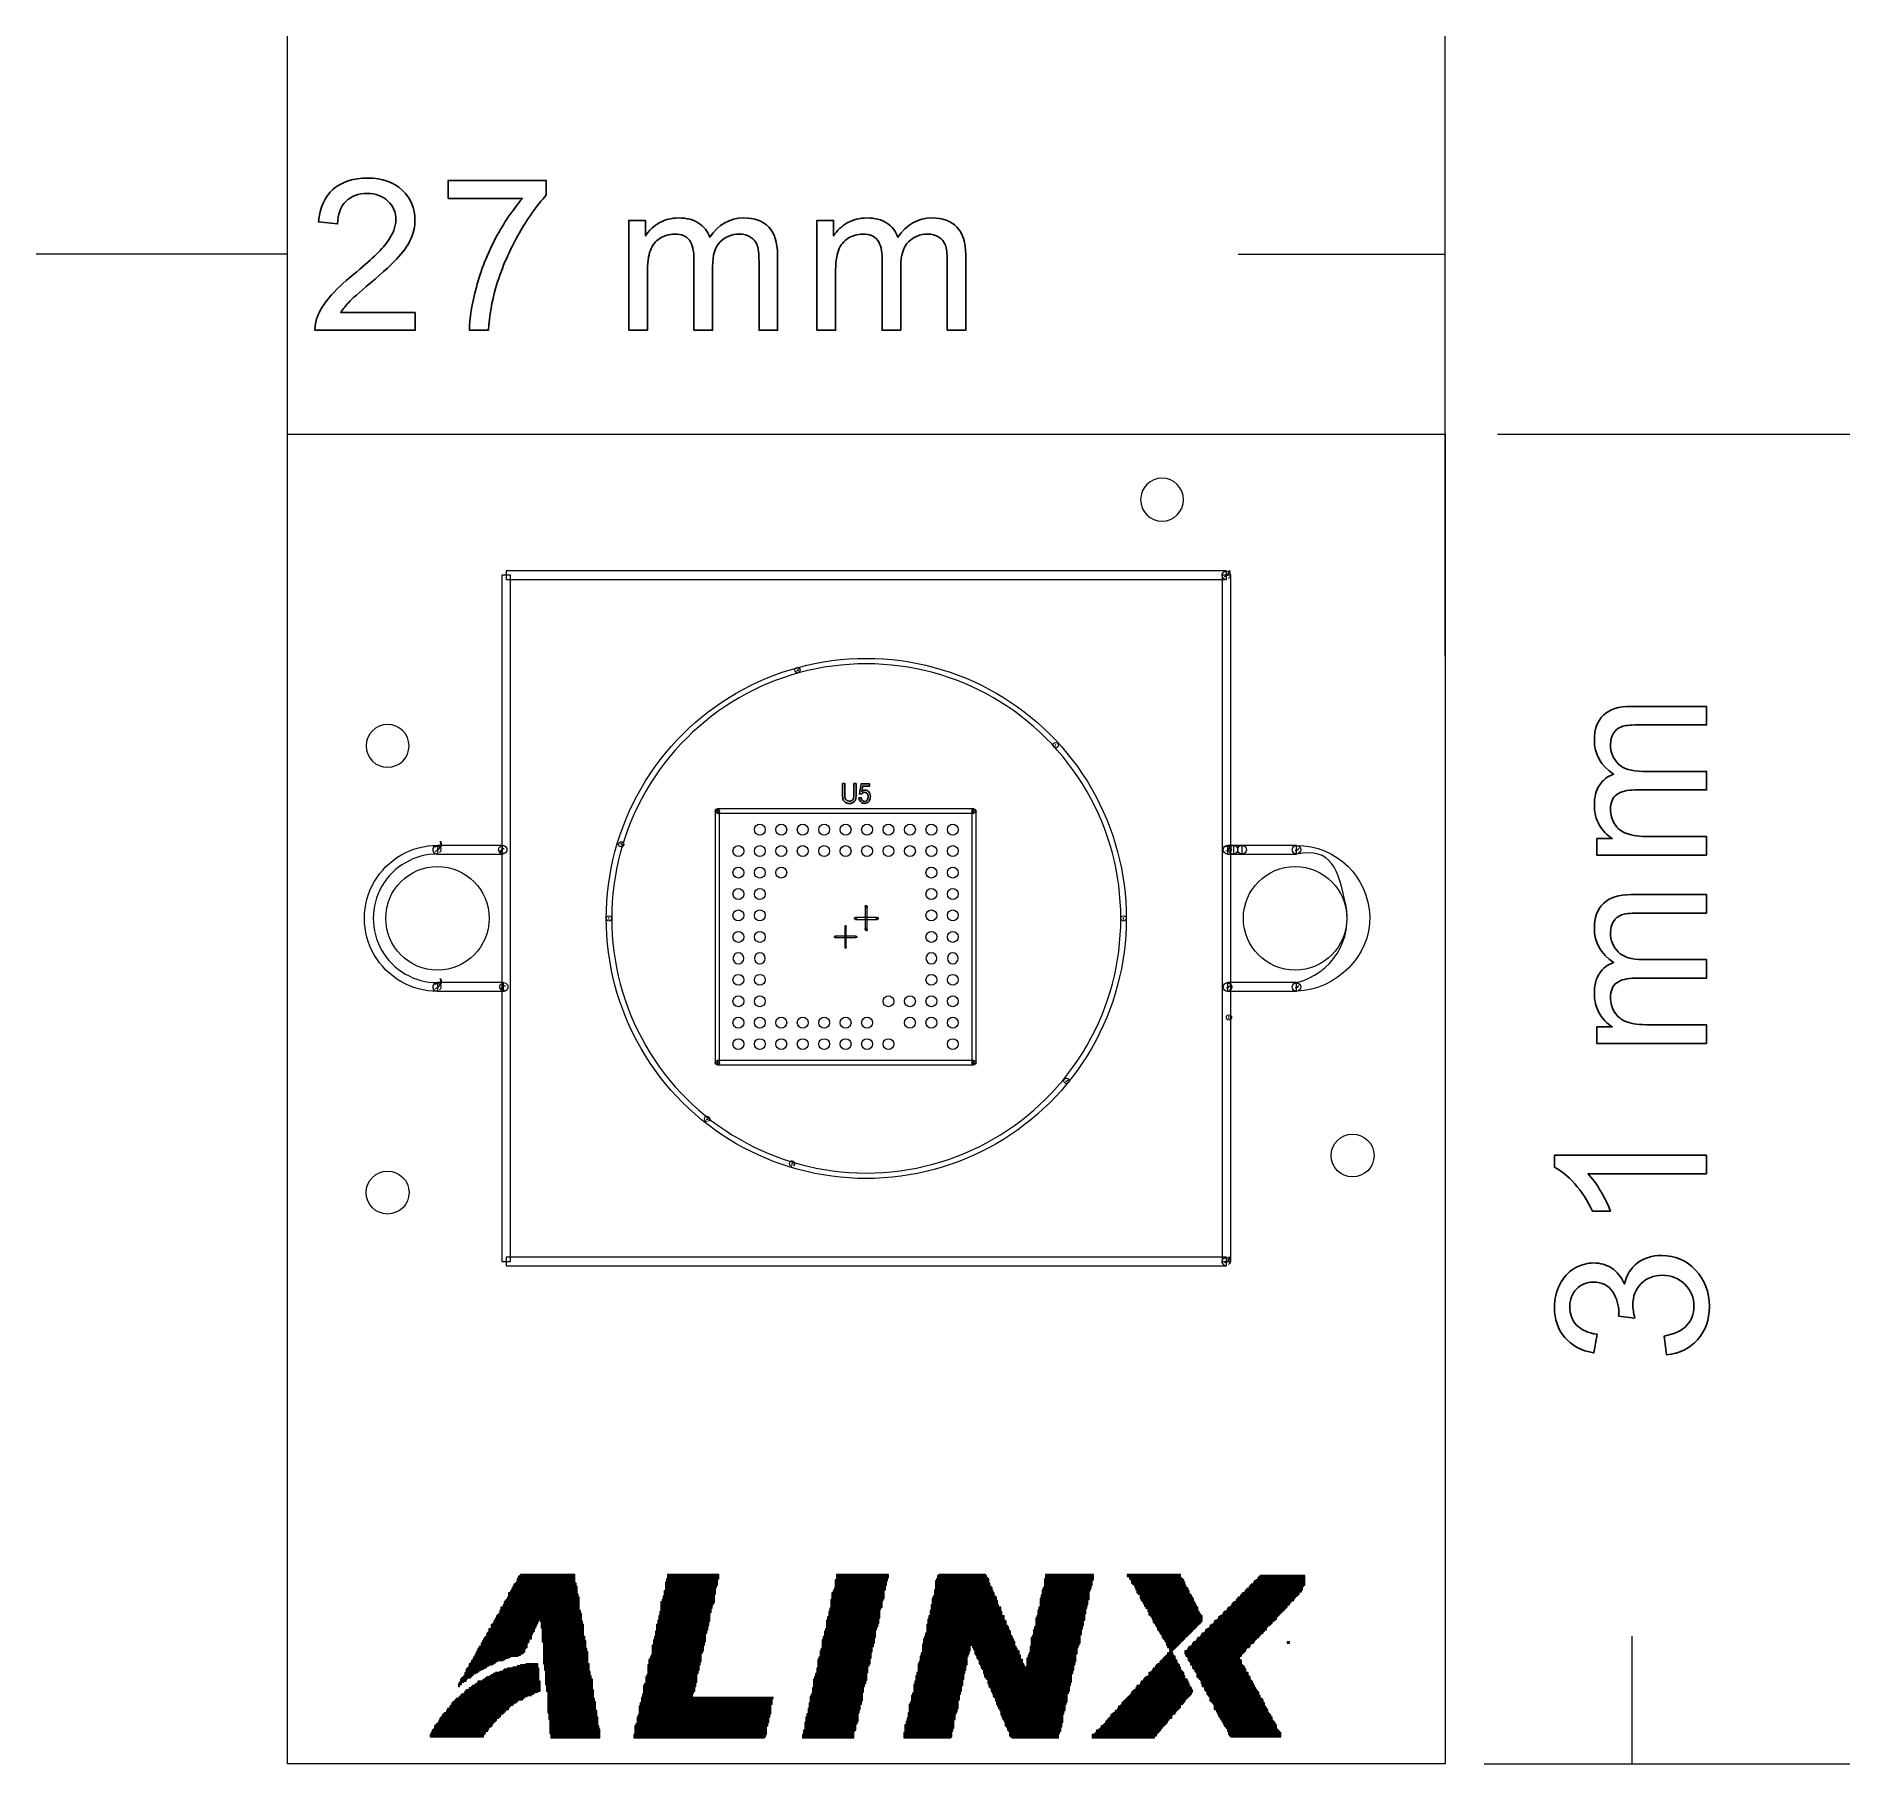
# Model space of a CAD drawing. Header units: millimetres. Extents: x -19.4 to 22.9, y -18.1 to 22.2.
import ezdxf

# ---------------------------------------------------------------- set-up
doc = ezdxf.new("R2010")
doc.units = ezdxf.units.MM
doc.header["$MEASUREMENT"] = 0
for name, color, linetype in [('BG_OUTLINE', 7, 'Continuous'), ('MA_PEN3', 7, 'Continuous'), ('PG_SILKSCREEN_TOP', 7, 'Continuous'), ('PIN_TOP', 7, 'Continuous'), ('RD_SILKSCREEN_TOP', 7, 'Continuous')]:
    doc.layers.add(name, color=color, linetype=linetype)

msp = doc.modelspace()

# ---------------------------------------------------------------- linework, layer by layer
at = {"layer": 'BG_OUTLINE', "lineweight": 20}
for points in [[(-13.5636, 7.9354), (-13.5636, 7.9354), (-13.5636, 22.1824), (-13.5636, 22.1824)], [(13.4366, 7.7317), (13.4366, 7.7317), (13.4366, 22.1824), (13.4366, 22.1824)], [(-13.5636, 17.1024), (-13.5636, 17.1024), (-19.4192, 17.1024), (-19.4192, 17.1024)], [(8.6048, 17.1024), (8.6048, 17.1024), (13.4366, 17.1024), (13.4366, 17.1024)], [(14.6542, 12.9092), (14.6542, 12.9092), (22.8697, 12.9092), (22.8697, 12.9092)], [(17.7897, -15.1148), (17.7897, -15.1148), (17.7897, -18.0908), (17.7897, -18.0908)], [(14.3487, -18.0908), (14.3487, -18.0908), (22.8697, -18.0908), (22.8697, -18.0908)]]:
    msp.add_open_spline(points, degree=3, dxfattribs=at)
at = {"layer": 'BG_OUTLINE'}
for points, knots in [([(-10.5826, 15.7446), (-10.5826, 15.7446), (-10.5826, 15.3273), (-10.5826, 15.3273), (-10.5826, 15.3273), (-10.5826, 15.3273), (-12.9195, 15.3273), (-12.9195, 15.3273), (-12.9195, 15.3273), (-12.9228, 15.4318), (-12.9063, 15.5323), (-12.8693, 15.6286), (-12.8693, 15.6286), (-12.81, 15.7883), (-12.7145, 15.9447), (-12.5837, 16.0994), (-12.5837, 16.0994), (-12.4519, 16.2533), (-12.2626, 16.4319), (-12.0157, 16.6344), (-12.0157, 16.6344), (-11.6313, 16.9497), (-11.3712, 17.1991), (-11.2362, 17.3835), (-11.2362, 17.3835), (-11.1012, 17.567), (-11.0337, 17.7416), (-11.0337, 17.9054), (-11.0337, 17.9054), (-11.0337, 18.0774), (-11.0954, 18.2223), (-11.2181, 18.3408), (-11.2181, 18.3408), (-11.3415, 18.4585), (-11.5021, 18.5178), (-11.6996, 18.5178), (-11.6996, 18.5178), (-11.9087, 18.5178), (-12.0758, 18.4552), (-12.2009, 18.3293), (-12.2009, 18.3293), (-12.3268, 18.2042), (-12.3902, 18.0305), (-12.3919, 17.809), (-12.3919, 17.809), (-12.3919, 17.809), (-12.838, 17.8543), (-12.838, 17.8543), (-12.838, 17.8543), (-12.8075, 18.1877), (-12.6923, 18.4412), (-12.4931, 18.6157), (-12.4931, 18.6157), (-12.2939, 18.7902), (-12.0256, 18.8775), (-11.6897, 18.8775), (-11.6897, 18.8775), (-11.3506, 18.8775), (-11.0823, 18.7828), (-10.8847, 18.5951), (-10.8847, 18.5951), (-10.6863, 18.4066), (-10.5876, 18.1737), (-10.5876, 17.8955), (-10.5876, 17.8955), (-10.5876, 17.7539), (-10.6164, 17.6148), (-10.6748, 17.4781), (-10.6748, 17.4781), (-10.7324, 17.3415), (-10.8287, 17.1975), (-10.9629, 17.0468), (-10.9629, 17.0468), (-11.0971, 16.8954), (-11.3201, 16.6879), (-11.6321, 16.4245), (-11.6321, 16.4245), (-11.8922, 16.2056), (-12.0593, 16.0574), (-12.1334, 15.9792), (-12.1334, 15.9792), (-12.2075, 15.9018), (-12.2684, 15.8236), (-12.317, 15.7446), (-12.317, 15.7446), (-12.317, 15.7446), (-10.5826, 15.7446), (-10.5826, 15.7446)], [0, 0, 0, 0, 0.0454545, 0.0454545, 0.0454545, 0.0454545, 0.0909091, 0.0909091, 0.0909091, 0.0909091, 0.1363636, 0.1363636, 0.1363636, 0.1363636, 0.1818182, 0.1818182, 0.1818182, 0.1818182, 0.2272727, 0.2272727, 0.2272727, 0.2272727, 0.2727273, 0.2727273, 0.2727273, 0.2727273, 0.3181818, 0.3181818, 0.3181818, 0.3181818, 0.3636364, 0.3636364, 0.3636364, 0.3636364, 0.4090909, 0.4090909, 0.4090909, 0.4090909, 0.4545455, 0.4545455, 0.4545455, 0.4545455, 0.5, 0.5, 0.5, 0.5, 0.5454545, 0.5454545, 0.5454545, 0.5454545, 0.5909091, 0.5909091, 0.5909091, 0.5909091, 0.6363636, 0.6363636, 0.6363636, 0.6363636, 0.6818182, 0.6818182, 0.6818182, 0.6818182, 0.7272727, 0.7272727, 0.7272727, 0.7272727, 0.7727273, 0.7727273, 0.7727273, 0.7727273, 0.8181818, 0.8181818, 0.8181818, 0.8181818, 0.8636364, 0.8636364, 0.8636364, 0.8636364, 0.9090909, 0.9090909, 0.9090909, 0.9090909, 0.9545455, 0.9545455, 0.9545455, 0.9545455, 1, 1, 1, 1]), ([(-9.8143, 18.3992), (-9.8143, 18.3992), (-9.8143, 18.8166), (-9.8143, 18.8166), (-9.8143, 18.8166), (-9.8143, 18.8166), (-7.526, 18.8166), (-7.526, 18.8166), (-7.526, 18.8166), (-7.526, 18.8166), (-7.526, 18.4791), (-7.526, 18.4791), (-7.526, 18.4791), (-7.7507, 18.2395), (-7.9738, 17.921), (-8.1952, 17.5242), (-8.1952, 17.5242), (-8.4158, 17.1275), (-8.587, 16.7184), (-8.7072, 16.2994), (-8.7072, 16.2994), (-8.7945, 16.0031), (-8.8496, 15.6796), (-8.8735, 15.3273), (-8.8735, 15.3273), (-8.8735, 15.3273), (-9.3196, 15.3273), (-9.3196, 15.3273), (-9.3196, 15.3273), (-9.3147, 15.6055), (-9.2604, 15.9414), (-9.1558, 16.3356), (-9.1558, 16.3356), (-9.0513, 16.7291), (-8.9015, 17.1094), (-8.7064, 17.4749), (-8.7064, 17.4749), (-8.5105, 17.8403), (-8.3031, 18.149), (-8.0825, 18.3992), (-8.0825, 18.3992), (-8.0825, 18.3992), (-9.8143, 18.3992), (-9.8143, 18.3992)], [0, 0, 0, 0, 0.0909091, 0.0909091, 0.0909091, 0.0909091, 0.1818182, 0.1818182, 0.1818182, 0.1818182, 0.2727273, 0.2727273, 0.2727273, 0.2727273, 0.3636364, 0.3636364, 0.3636364, 0.3636364, 0.4545455, 0.4545455, 0.4545455, 0.4545455, 0.5454545, 0.5454545, 0.5454545, 0.5454545, 0.6363636, 0.6363636, 0.6363636, 0.6363636, 0.7272727, 0.7272727, 0.7272727, 0.7272727, 0.8181818, 0.8181818, 0.8181818, 0.8181818, 0.9090909, 0.9090909, 0.9090909, 0.9090909, 1, 1, 1, 1]), ([(-5.6031, 15.3273), (-5.6031, 15.3273), (-5.6031, 17.8881), (-5.6031, 17.8881), (-5.6031, 17.8881), (-5.6031, 17.8881), (-5.2154, 17.8881), (-5.2154, 17.8881), (-5.2154, 17.8881), (-5.2154, 17.8881), (-5.2154, 17.5292), (-5.2154, 17.5292), (-5.2154, 17.5292), (-5.1348, 17.6543), (-5.0278, 17.7555), (-4.8944, 17.8313), (-4.8944, 17.8313), (-4.7611, 17.9078), (-4.6088, 17.9465), (-4.4384, 17.9465), (-4.4384, 17.9465), (-4.2491, 17.9465), (-4.0935, 17.907), (-3.9725, 17.828), (-3.9725, 17.828), (-3.8507, 17.749), (-3.7651, 17.6395), (-3.7157, 17.4979), (-3.7157, 17.4979), (-3.5124, 17.7967), (-3.249, 17.9465), (-2.9247, 17.9465), (-2.9247, 17.9465), (-2.6703, 17.9465), (-2.4752, 17.8757), (-2.3386, 17.735), (-2.3386, 17.735), (-2.202, 17.5942), (-2.1336, 17.3777), (-2.1336, 17.0855), (-2.1336, 17.0855), (-2.1336, 17.0855), (-2.1336, 15.3273), (-2.1336, 15.3273), (-2.1336, 15.3273), (-2.1336, 15.3273), (-2.565, 15.3273), (-2.565, 15.3273), (-2.565, 15.3273), (-2.565, 15.3273), (-2.565, 16.9406), (-2.565, 16.9406), (-2.565, 16.9406), (-2.565, 17.1143), (-2.5789, 17.2394), (-2.6069, 17.316), (-2.6069, 17.316), (-2.6357, 17.3917), (-2.6868, 17.4535), (-2.76, 17.5004), (-2.76, 17.5004), (-2.8341, 17.5465), (-2.9214, 17.5703), (-3.021, 17.5703), (-3.021, 17.5703), (-3.2012, 17.5703), (-3.3502, 17.5102), (-3.4696, 17.3901), (-3.4696, 17.3901), (-3.5881, 17.2707), (-3.6482, 17.0789), (-3.6482, 16.8155), (-3.6482, 16.8155), (-3.6482, 16.8155), (-3.6482, 15.3273), (-3.6482, 15.3273), (-3.6482, 15.3273), (-3.6482, 15.3273), (-4.082, 15.3273), (-4.082, 15.3273), (-4.082, 15.3273), (-4.082, 15.3273), (-4.082, 16.9909), (-4.082, 16.9909), (-4.082, 16.9909), (-4.082, 17.1843), (-4.1174, 17.3292), (-4.1882, 17.4255), (-4.1882, 17.4255), (-4.259, 17.5218), (-4.3742, 17.5703), (-4.5355, 17.5703), (-4.5355, 17.5703), (-4.6574, 17.5703), (-4.7701, 17.5382), (-4.8738, 17.4732), (-4.8738, 17.4732), (-4.9776, 17.409), (-5.0533, 17.3152), (-5.0994, 17.1917), (-5.0994, 17.1917), (-5.1463, 17.0674), (-5.1693, 16.8888), (-5.1693, 16.6558), (-5.1693, 16.6558), (-5.1693, 16.6558), (-5.1693, 15.3273), (-5.1693, 15.3273), (-5.1693, 15.3273), (-5.1693, 15.3273), (-5.6031, 15.3273), (-5.6031, 15.3273)], [0, 0, 0, 0, 0.0357143, 0.0357143, 0.0357143, 0.0357143, 0.0714286, 0.0714286, 0.0714286, 0.0714286, 0.1071429, 0.1071429, 0.1071429, 0.1071429, 0.1428571, 0.1428571, 0.1428571, 0.1428571, 0.1785714, 0.1785714, 0.1785714, 0.1785714, 0.2142857, 0.2142857, 0.2142857, 0.2142857, 0.25, 0.25, 0.25, 0.25, 0.2857143, 0.2857143, 0.2857143, 0.2857143, 0.3214286, 0.3214286, 0.3214286, 0.3214286, 0.3571429, 0.3571429, 0.3571429, 0.3571429, 0.3928571, 0.3928571, 0.3928571, 0.3928571, 0.4285714, 0.4285714, 0.4285714, 0.4285714, 0.4642857, 0.4642857, 0.4642857, 0.4642857, 0.5, 0.5, 0.5, 0.5, 0.5357143, 0.5357143, 0.5357143, 0.5357143, 0.5714286, 0.5714286, 0.5714286, 0.5714286, 0.6071429, 0.6071429, 0.6071429, 0.6071429, 0.6428571, 0.6428571, 0.6428571, 0.6428571, 0.6785714, 0.6785714, 0.6785714, 0.6785714, 0.7142857, 0.7142857, 0.7142857, 0.7142857, 0.75, 0.75, 0.75, 0.75, 0.7857143, 0.7857143, 0.7857143, 0.7857143, 0.8214286, 0.8214286, 0.8214286, 0.8214286, 0.8571429, 0.8571429, 0.8571429, 0.8571429, 0.8928571, 0.8928571, 0.8928571, 0.8928571, 0.9285714, 0.9285714, 0.9285714, 0.9285714, 0.9642857, 0.9642857, 0.9642857, 0.9642857, 1, 1, 1, 1]), ([(-1.2147, 15.3273), (-1.2147, 15.3273), (-1.2147, 17.8881), (-1.2147, 17.8881), (-1.2147, 17.8881), (-1.2147, 17.8881), (-0.827, 17.8881), (-0.827, 17.8881), (-0.827, 17.8881), (-0.827, 17.8881), (-0.827, 17.5292), (-0.827, 17.5292), (-0.827, 17.5292), (-0.7464, 17.6543), (-0.6394, 17.7555), (-0.506, 17.8313), (-0.506, 17.8313), (-0.3727, 17.9078), (-0.2204, 17.9465), (-0.05, 17.9465), (-0.05, 17.9465), (0.1393, 17.9465), (0.2949, 17.907), (0.4159, 17.828), (0.4159, 17.828), (0.5377, 17.749), (0.6233, 17.6395), (0.6727, 17.4979), (0.6727, 17.4979), (0.876, 17.7967), (1.1394, 17.9465), (1.4637, 17.9465), (1.4637, 17.9465), (1.7181, 17.9465), (1.9132, 17.8757), (2.0498, 17.735), (2.0498, 17.735), (2.1864, 17.5942), (2.2548, 17.3777), (2.2548, 17.0855), (2.2548, 17.0855), (2.2548, 17.0855), (2.2548, 15.3273), (2.2548, 15.3273), (2.2548, 15.3273), (2.2548, 15.3273), (1.8234, 15.3273), (1.8234, 15.3273), (1.8234, 15.3273), (1.8234, 15.3273), (1.8234, 16.9406), (1.8234, 16.9406), (1.8234, 16.9406), (1.8234, 17.1143), (1.8095, 17.2394), (1.7815, 17.316), (1.7815, 17.316), (1.7527, 17.3917), (1.7016, 17.4535), (1.6284, 17.5004), (1.6284, 17.5004), (1.5543, 17.5465), (1.467, 17.5703), (1.3674, 17.5703), (1.3674, 17.5703), (1.1872, 17.5703), (1.0382, 17.5102), (0.9188, 17.3901), (0.9188, 17.3901), (0.8003, 17.2707), (0.7402, 17.0789), (0.7402, 16.8155), (0.7402, 16.8155), (0.7402, 16.8155), (0.7402, 15.3273), (0.7402, 15.3273), (0.7402, 15.3273), (0.7402, 15.3273), (0.3064, 15.3273), (0.3064, 15.3273), (0.3064, 15.3273), (0.3064, 15.3273), (0.3064, 16.9909), (0.3064, 16.9909), (0.3064, 16.9909), (0.3064, 17.1843), (0.271, 17.3292), (0.2002, 17.4255), (0.2002, 17.4255), (0.1294, 17.5218), (0.0142, 17.5703), (-0.1471, 17.5703), (-0.1471, 17.5703), (-0.269, 17.5703), (-0.3817, 17.5382), (-0.4854, 17.4732), (-0.4854, 17.4732), (-0.5892, 17.409), (-0.6649, 17.3152), (-0.711, 17.1917), (-0.711, 17.1917), (-0.7579, 17.0674), (-0.7809, 16.8888), (-0.7809, 16.6558), (-0.7809, 16.6558), (-0.7809, 16.6558), (-0.7809, 15.3273), (-0.7809, 15.3273), (-0.7809, 15.3273), (-0.7809, 15.3273), (-1.2147, 15.3273), (-1.2147, 15.3273)], [0, 0, 0, 0, 0.0357143, 0.0357143, 0.0357143, 0.0357143, 0.0714286, 0.0714286, 0.0714286, 0.0714286, 0.1071429, 0.1071429, 0.1071429, 0.1071429, 0.1428571, 0.1428571, 0.1428571, 0.1428571, 0.1785714, 0.1785714, 0.1785714, 0.1785714, 0.2142857, 0.2142857, 0.2142857, 0.2142857, 0.25, 0.25, 0.25, 0.25, 0.2857143, 0.2857143, 0.2857143, 0.2857143, 0.3214286, 0.3214286, 0.3214286, 0.3214286, 0.3571429, 0.3571429, 0.3571429, 0.3571429, 0.3928571, 0.3928571, 0.3928571, 0.3928571, 0.4285714, 0.4285714, 0.4285714, 0.4285714, 0.4642857, 0.4642857, 0.4642857, 0.4642857, 0.5, 0.5, 0.5, 0.5, 0.5357143, 0.5357143, 0.5357143, 0.5357143, 0.5714286, 0.5714286, 0.5714286, 0.5714286, 0.6071429, 0.6071429, 0.6071429, 0.6071429, 0.6428571, 0.6428571, 0.6428571, 0.6428571, 0.6785714, 0.6785714, 0.6785714, 0.6785714, 0.7142857, 0.7142857, 0.7142857, 0.7142857, 0.75, 0.75, 0.75, 0.75, 0.7857143, 0.7857143, 0.7857143, 0.7857143, 0.8214286, 0.8214286, 0.8214286, 0.8214286, 0.8571429, 0.8571429, 0.8571429, 0.8571429, 0.8928571, 0.8928571, 0.8928571, 0.8928571, 0.9285714, 0.9285714, 0.9285714, 0.9285714, 0.9642857, 0.9642857, 0.9642857, 0.9642857, 1, 1, 1, 1]), ([(19.5335, 3.0897), (19.5335, 3.0897), (16.9727, 3.0897), (16.9727, 3.0897), (16.9727, 3.0897), (16.9727, 3.0897), (16.9727, 3.4774), (16.9727, 3.4774), (16.9727, 3.4774), (16.9727, 3.4774), (17.3316, 3.4774), (17.3316, 3.4774), (17.3316, 3.4774), (17.2065, 3.558), (17.1053, 3.665), (17.0295, 3.7984), (17.0295, 3.7984), (16.953, 3.9317), (16.9143, 4.084), (16.9143, 4.2544), (16.9143, 4.2544), (16.9143, 4.4437), (16.9538, 4.5993), (17.0328, 4.7203), (17.0328, 4.7203), (17.1118, 4.8421), (17.2213, 4.9277), (17.3629, 4.9771), (17.3629, 4.9771), (17.0641, 5.1804), (16.9143, 5.4438), (16.9143, 5.7681), (16.9143, 5.7681), (16.9143, 6.0225), (16.9851, 6.2176), (17.1258, 6.3542), (17.1258, 6.3542), (17.2666, 6.4908), (17.4831, 6.5592), (17.7753, 6.5592), (17.7753, 6.5592), (17.7753, 6.5592), (19.5335, 6.5592), (19.5335, 6.5592), (19.5335, 6.5592), (19.5335, 6.5592), (19.5335, 6.1278), (19.5335, 6.1278), (19.5335, 6.1278), (19.5335, 6.1278), (17.9202, 6.1278), (17.9202, 6.1278), (17.9202, 6.1278), (17.7465, 6.1278), (17.6214, 6.1139), (17.5448, 6.0859), (17.5448, 6.0859), (17.4691, 6.0571), (17.4073, 6.006), (17.3604, 5.9328), (17.3604, 5.9328), (17.3143, 5.8587), (17.2905, 5.7714), (17.2905, 5.6718), (17.2905, 5.6718), (17.2905, 5.4916), (17.3506, 5.3426), (17.4707, 5.2232), (17.4707, 5.2232), (17.5901, 5.1047), (17.7819, 5.0446), (18.0453, 5.0446), (18.0453, 5.0446), (18.0453, 5.0446), (19.5335, 5.0446), (19.5335, 5.0446), (19.5335, 5.0446), (19.5335, 5.0446), (19.5335, 4.6108), (19.5335, 4.6108), (19.5335, 4.6108), (19.5335, 4.6108), (17.8699, 4.6108), (17.8699, 4.6108), (17.8699, 4.6108), (17.6765, 4.6108), (17.5316, 4.5754), (17.4353, 4.5046), (17.4353, 4.5046), (17.339, 4.4338), (17.2905, 4.3186), (17.2905, 4.1573), (17.2905, 4.1573), (17.2905, 4.0354), (17.3226, 3.9227), (17.3876, 3.819), (17.3876, 3.819), (17.4518, 3.7152), (17.5456, 3.6395), (17.6691, 3.5934), (17.6691, 3.5934), (17.7934, 3.5465), (17.972, 3.5235), (18.205, 3.5235), (18.205, 3.5235), (18.205, 3.5235), (19.5335, 3.5235), (19.5335, 3.5235), (19.5335, 3.5235), (19.5335, 3.5235), (19.5335, 3.0897), (19.5335, 3.0897)], [0, 0, 0, 0, 0.0357143, 0.0357143, 0.0357143, 0.0357143, 0.0714286, 0.0714286, 0.0714286, 0.0714286, 0.1071429, 0.1071429, 0.1071429, 0.1071429, 0.1428571, 0.1428571, 0.1428571, 0.1428571, 0.1785714, 0.1785714, 0.1785714, 0.1785714, 0.2142857, 0.2142857, 0.2142857, 0.2142857, 0.25, 0.25, 0.25, 0.25, 0.2857143, 0.2857143, 0.2857143, 0.2857143, 0.3214286, 0.3214286, 0.3214286, 0.3214286, 0.3571429, 0.3571429, 0.3571429, 0.3571429, 0.3928571, 0.3928571, 0.3928571, 0.3928571, 0.4285714, 0.4285714, 0.4285714, 0.4285714, 0.4642857, 0.4642857, 0.4642857, 0.4642857, 0.5, 0.5, 0.5, 0.5, 0.5357143, 0.5357143, 0.5357143, 0.5357143, 0.5714286, 0.5714286, 0.5714286, 0.5714286, 0.6071429, 0.6071429, 0.6071429, 0.6071429, 0.6428571, 0.6428571, 0.6428571, 0.6428571, 0.6785714, 0.6785714, 0.6785714, 0.6785714, 0.7142857, 0.7142857, 0.7142857, 0.7142857, 0.75, 0.75, 0.75, 0.75, 0.7857143, 0.7857143, 0.7857143, 0.7857143, 0.8214286, 0.8214286, 0.8214286, 0.8214286, 0.8571429, 0.8571429, 0.8571429, 0.8571429, 0.8928571, 0.8928571, 0.8928571, 0.8928571, 0.9285714, 0.9285714, 0.9285714, 0.9285714, 0.9642857, 0.9642857, 0.9642857, 0.9642857, 1, 1, 1, 1]), ([(19.5335, -1.2987), (19.5335, -1.2987), (16.9727, -1.2987), (16.9727, -1.2987), (16.9727, -1.2987), (16.9727, -1.2987), (16.9727, -0.911), (16.9727, -0.911), (16.9727, -0.911), (16.9727, -0.911), (17.3316, -0.911), (17.3316, -0.911), (17.3316, -0.911), (17.2065, -0.8304), (17.1053, -0.7234), (17.0295, -0.59), (17.0295, -0.59), (16.953, -0.4567), (16.9143, -0.3044), (16.9143, -0.134), (16.9143, -0.134), (16.9143, 0.0553), (16.9538, 0.2109), (17.0328, 0.3319), (17.0328, 0.3319), (17.1118, 0.4537), (17.2213, 0.5393), (17.3629, 0.5887), (17.3629, 0.5887), (17.0641, 0.792), (16.9143, 1.0554), (16.9143, 1.3797), (16.9143, 1.3797), (16.9143, 1.6341), (16.9851, 1.8292), (17.1258, 1.9658), (17.1258, 1.9658), (17.2666, 2.1024), (17.4831, 2.1708), (17.7753, 2.1708), (17.7753, 2.1708), (17.7753, 2.1708), (19.5335, 2.1708), (19.5335, 2.1708), (19.5335, 2.1708), (19.5335, 2.1708), (19.5335, 1.7394), (19.5335, 1.7394), (19.5335, 1.7394), (19.5335, 1.7394), (17.9202, 1.7394), (17.9202, 1.7394), (17.9202, 1.7394), (17.7465, 1.7394), (17.6214, 1.7255), (17.5448, 1.6975), (17.5448, 1.6975), (17.4691, 1.6687), (17.4073, 1.6176), (17.3604, 1.5444), (17.3604, 1.5444), (17.3143, 1.4703), (17.2905, 1.383), (17.2905, 1.2834), (17.2905, 1.2834), (17.2905, 1.1032), (17.3506, 0.9542), (17.4707, 0.8348), (17.4707, 0.8348), (17.5901, 0.7163), (17.7819, 0.6562), (18.0453, 0.6562), (18.0453, 0.6562), (18.0453, 0.6562), (19.5335, 0.6562), (19.5335, 0.6562), (19.5335, 0.6562), (19.5335, 0.6562), (19.5335, 0.2224), (19.5335, 0.2224), (19.5335, 0.2224), (19.5335, 0.2224), (17.8699, 0.2224), (17.8699, 0.2224), (17.8699, 0.2224), (17.6765, 0.2224), (17.5316, 0.187), (17.4353, 0.1162), (17.4353, 0.1162), (17.339, 0.0454), (17.2905, -0.0698), (17.2905, -0.2311), (17.2905, -0.2311), (17.2905, -0.353), (17.3226, -0.4657), (17.3876, -0.5694), (17.3876, -0.5694), (17.4518, -0.6732), (17.5456, -0.7489), (17.6691, -0.795), (17.6691, -0.795), (17.7934, -0.8419), (17.972, -0.8649), (18.205, -0.8649), (18.205, -0.8649), (18.205, -0.8649), (19.5335, -0.8649), (19.5335, -0.8649), (19.5335, -0.8649), (19.5335, -0.8649), (19.5335, -1.2987), (19.5335, -1.2987)], [0, 0, 0, 0, 0.0357143, 0.0357143, 0.0357143, 0.0357143, 0.0714286, 0.0714286, 0.0714286, 0.0714286, 0.1071429, 0.1071429, 0.1071429, 0.1071429, 0.1428571, 0.1428571, 0.1428571, 0.1428571, 0.1785714, 0.1785714, 0.1785714, 0.1785714, 0.2142857, 0.2142857, 0.2142857, 0.2142857, 0.25, 0.25, 0.25, 0.25, 0.2857143, 0.2857143, 0.2857143, 0.2857143, 0.3214286, 0.3214286, 0.3214286, 0.3214286, 0.3571429, 0.3571429, 0.3571429, 0.3571429, 0.3928571, 0.3928571, 0.3928571, 0.3928571, 0.4285714, 0.4285714, 0.4285714, 0.4285714, 0.4642857, 0.4642857, 0.4642857, 0.4642857, 0.5, 0.5, 0.5, 0.5, 0.5357143, 0.5357143, 0.5357143, 0.5357143, 0.5714286, 0.5714286, 0.5714286, 0.5714286, 0.6071429, 0.6071429, 0.6071429, 0.6071429, 0.6428571, 0.6428571, 0.6428571, 0.6428571, 0.6785714, 0.6785714, 0.6785714, 0.6785714, 0.7142857, 0.7142857, 0.7142857, 0.7142857, 0.75, 0.75, 0.75, 0.75, 0.7857143, 0.7857143, 0.7857143, 0.7857143, 0.8214286, 0.8214286, 0.8214286, 0.8214286, 0.8571429, 0.8571429, 0.8571429, 0.8571429, 0.8928571, 0.8928571, 0.8928571, 0.8928571, 0.9285714, 0.9285714, 0.9285714, 0.9285714, 0.9642857, 0.9642857, 0.9642857, 0.9642857, 1, 1, 1, 1]), ([(19.5335, -3.904), (19.5335, -3.904), (19.5335, -4.3378), (19.5335, -4.3378), (19.5335, -4.3378), (19.5335, -4.3378), (16.7678, -4.3378), (16.7678, -4.3378), (16.7678, -4.3378), (16.8674, -4.4423), (16.967, -4.579), (17.0666, -4.7485), (17.0666, -4.7485), (17.1662, -4.9189), (17.2411, -5.0712), (17.2905, -5.2062), (17.2905, -5.2062), (17.2905, -5.2062), (16.8715, -5.2062), (16.8715, -5.2062), (16.8715, -5.2062), (16.7571, -4.9634), (16.6188, -4.751), (16.4566, -4.5691), (16.4566, -4.5691), (16.2936, -4.388), (16.1364, -4.2588), (15.9841, -4.183), (15.9841, -4.183), (15.9841, -4.183), (15.9841, -3.904), (15.9841, -3.904), (15.9841, -3.904), (15.9841, -3.904), (19.5335, -3.904), (19.5335, -3.904)], [0, 0, 0, 0, 0.1111111, 0.1111111, 0.1111111, 0.1111111, 0.2222222, 0.2222222, 0.2222222, 0.2222222, 0.3333333, 0.3333333, 0.3333333, 0.3333333, 0.4444444, 0.4444444, 0.4444444, 0.4444444, 0.5555556, 0.5555556, 0.5555556, 0.5555556, 0.6666667, 0.6666667, 0.6666667, 0.6666667, 0.7777778, 0.7777778, 0.7777778, 0.7777778, 0.8888889, 0.8888889, 0.8888889, 0.8888889, 1, 1, 1, 1]), ([(18.6001, -8.5575), (18.6001, -8.5575), (18.5424, -8.1237), (18.5424, -8.1237), (18.5424, -8.1237), (18.7886, -8.0735), (18.9655, -7.9887), (19.0742, -7.8693), (19.0742, -7.8693), (19.1828, -7.7492), (19.2372, -7.6035), (19.2372, -7.4314), (19.2372, -7.4314), (19.2372, -7.2273), (19.1664, -7.0544), (19.0248, -6.9137), (19.0248, -6.9137), (18.8832, -6.7737), (18.7079, -6.703), (18.4988, -6.703), (18.4988, -6.703), (18.2996, -6.703), (18.135, -6.768), (18.0058, -6.898), (18.0058, -6.898), (17.8765, -7.0289), (17.8115, -7.1944), (17.8115, -7.3952), (17.8115, -7.3952), (17.8115, -7.4775), (17.828, -7.5796), (17.8601, -7.7014), (17.8601, -7.7014), (17.8601, -7.7014), (17.479, -7.6528), (17.479, -7.6528), (17.479, -7.6528), (17.4823, -7.624), (17.4839, -7.601), (17.4839, -7.5829), (17.4839, -7.5829), (17.4839, -7.3985), (17.4353, -7.2322), (17.339, -7.0841), (17.339, -7.0841), (17.2427, -6.9359), (17.0937, -6.8618), (16.8929, -6.8618), (16.8929, -6.8618), (16.734, -6.8618), (16.6015, -6.9161), (16.4978, -7.024), (16.4978, -7.024), (16.3932, -7.1318), (16.3406, -7.2709), (16.3406, -7.4413), (16.3406, -7.4413), (16.3406, -7.61), (16.3941, -7.7508), (16.4994, -7.8627), (16.4994, -7.8627), (16.6056, -7.9755), (16.7653, -8.048), (16.9777, -8.0801), (16.9777, -8.0801), (16.9777, -8.0801), (16.9003, -8.5138), (16.9003, -8.5138), (16.9003, -8.5138), (16.6089, -8.4612), (16.3834, -8.3402), (16.2237, -8.1525), (16.2237, -8.1525), (16.064, -7.964), (15.9841, -7.7302), (15.9841, -7.4504), (15.9841, -7.4504), (15.9841, -7.2577), (16.0253, -7.0799), (16.1076, -6.9178), (16.1076, -6.9178), (16.1908, -6.7556), (16.3035, -6.6313), (16.4467, -6.5449), (16.4467, -6.5449), (16.59, -6.4593), (16.7414, -6.4157), (16.9028, -6.4157), (16.9028, -6.4157), (17.055, -6.4157), (17.1942, -6.4568), (17.3201, -6.5391), (17.3201, -6.5391), (17.4452, -6.6215), (17.5448, -6.7425), (17.6189, -6.903), (17.6189, -6.903), (17.6666, -6.6939), (17.7671, -6.5317), (17.9193, -6.4157), (17.9193, -6.4157), (18.0708, -6.3004), (18.2609, -6.2428), (18.4889, -6.2428), (18.4889, -6.2428), (18.7976, -6.2428), (19.0594, -6.3548), (19.2742, -6.5803), (19.2742, -6.5803), (19.4891, -6.805), (19.5961, -7.0898), (19.5961, -7.4339), (19.5961, -7.4339), (19.5961, -7.7442), (19.5039, -8.0019), (19.3187, -8.2068), (19.3187, -8.2068), (19.1343, -8.4118), (18.8947, -8.5287), (18.6001, -8.5575)], [0, 0, 0, 0, 0.0333333, 0.0333333, 0.0333333, 0.0333333, 0.0666667, 0.0666667, 0.0666667, 0.0666667, 0.1, 0.1, 0.1, 0.1, 0.1333333, 0.1333333, 0.1333333, 0.1333333, 0.1666667, 0.1666667, 0.1666667, 0.1666667, 0.2, 0.2, 0.2, 0.2, 0.2333333, 0.2333333, 0.2333333, 0.2333333, 0.2666667, 0.2666667, 0.2666667, 0.2666667, 0.3, 0.3, 0.3, 0.3, 0.3333333, 0.3333333, 0.3333333, 0.3333333, 0.3666667, 0.3666667, 0.3666667, 0.3666667, 0.4, 0.4, 0.4, 0.4, 0.4333333, 0.4333333, 0.4333333, 0.4333333, 0.4666667, 0.4666667, 0.4666667, 0.4666667, 0.5, 0.5, 0.5, 0.5, 0.5333333, 0.5333333, 0.5333333, 0.5333333, 0.5666667, 0.5666667, 0.5666667, 0.5666667, 0.6, 0.6, 0.6, 0.6, 0.6333333, 0.6333333, 0.6333333, 0.6333333, 0.6666667, 0.6666667, 0.6666667, 0.6666667, 0.7, 0.7, 0.7, 0.7, 0.7333333, 0.7333333, 0.7333333, 0.7333333, 0.7666667, 0.7666667, 0.7666667, 0.7666667, 0.8, 0.8, 0.8, 0.8, 0.8333333, 0.8333333, 0.8333333, 0.8333333, 0.8666667, 0.8666667, 0.8666667, 0.8666667, 0.9, 0.9, 0.9, 0.9, 0.9333333, 0.9333333, 0.9333333, 0.9333333, 0.9666667, 0.9666667, 0.9666667, 0.9666667, 1, 1, 1, 1])]:
    msp.add_open_spline(points, degree=3, knots=knots, dxfattribs=at)
at = {"layer": 'BG_OUTLINE', "lineweight": 9}
msp.add_open_spline([(-13.5636, -18.0908), (-13.5636, -18.0908), (13.4366, -18.0908), (13.4366, -18.0908), (13.4366, -18.0908), (13.4366, -18.0908), (13.4366, 12.9092), (13.4366, 12.9092), (13.4366, 12.9092), (13.4366, 12.9092), (-13.5636, 12.9092), (-13.5636, 12.9092), (-13.5636, 12.9092), (-13.5636, 12.9092), (-13.5636, -18.0908), (-13.5636, -18.0908)], degree=3, knots=[0, 0, 0, 0, 0.25, 0.25, 0.25, 0.25, 0.5, 0.5, 0.5, 0.5, 0.75, 0.75, 0.75, 0.75, 1, 1, 1, 1], dxfattribs=at)
at = {"layer": 'MA_PEN3', "lineweight": 9}
for points in [[(-8.2804, -13.9318), (-8.2804, -13.9318), (-8.2804, -13.9064), (-8.2804, -13.9064), (-8.2804, -13.9064), (-8.2804, -13.9064), (-6.8326, -13.9064), (-6.8326, -13.9064), (-6.8326, -13.9064), (-6.8326, -13.9064), (-6.8326, -13.9318), (-6.8326, -13.9318), (-6.8326, -13.9318), (-6.8326, -13.9318), (-8.2804, -13.9318), (-8.2804, -13.9318)], [(-8.2804, -13.9572), (-8.2804, -13.9572), (-8.2804, -13.9318), (-8.2804, -13.9318), (-8.2804, -13.9318), (-8.2804, -13.9318), (-6.8326, -13.9318), (-6.8326, -13.9318), (-6.8326, -13.9318), (-6.8326, -13.9318), (-6.8326, -13.9572), (-6.8326, -13.9572), (-6.8326, -13.9572), (-6.8326, -13.9572), (-8.2804, -13.9572), (-8.2804, -13.9572)], [(-8.255, -13.9064), (-8.255, -13.9064), (-8.255, -13.881), (-8.255, -13.881), (-8.255, -13.881), (-8.255, -13.881), (-6.8326, -13.881), (-6.8326, -13.881), (-6.8326, -13.881), (-6.8326, -13.881), (-6.8326, -13.9064), (-6.8326, -13.9064), (-6.8326, -13.9064), (-6.8326, -13.9064), (-8.255, -13.9064), (-8.255, -13.9064)], [(-8.2296, -13.881), (-8.2296, -13.881), (-8.2296, -13.8556), (-8.2296, -13.8556), (-8.2296, -13.8556), (-8.2296, -13.8556), (-6.858, -13.8556), (-6.858, -13.8556), (-6.858, -13.8556), (-6.858, -13.8556), (-6.858, -13.881), (-6.858, -13.881), (-6.858, -13.881), (-6.858, -13.881), (-8.2296, -13.881), (-8.2296, -13.881)], [(-8.2042, -13.8048), (-8.2042, -13.8048), (-8.2042, -13.7794), (-8.2042, -13.7794), (-8.2042, -13.7794), (-8.2042, -13.7794), (-6.858, -13.7794), (-6.858, -13.7794), (-6.858, -13.7794), (-6.858, -13.7794), (-6.858, -13.8048), (-6.858, -13.8048), (-6.858, -13.8048), (-6.858, -13.8048), (-8.2042, -13.8048), (-8.2042, -13.8048)], [(-8.2042, -13.8302), (-8.2042, -13.8302), (-8.2042, -13.8048), (-8.2042, -13.8048), (-8.2042, -13.8048), (-8.2042, -13.8048), (-6.858, -13.8048), (-6.858, -13.8048), (-6.858, -13.8048), (-6.858, -13.8048), (-6.858, -13.8302), (-6.858, -13.8302), (-6.858, -13.8302), (-6.858, -13.8302), (-8.2042, -13.8302), (-8.2042, -13.8302)], [(-8.2042, -13.8556), (-8.2042, -13.8556), (-8.2042, -13.8302), (-8.2042, -13.8302), (-8.2042, -13.8302), (-8.2042, -13.8302), (-6.858, -13.8302), (-6.858, -13.8302), (-6.858, -13.8302), (-6.858, -13.8302), (-6.858, -13.8556), (-6.858, -13.8556), (-6.858, -13.8556), (-6.858, -13.8556), (-8.2042, -13.8556), (-8.2042, -13.8556)], [(-8.1788, -13.754), (-8.1788, -13.754), (-8.1788, -13.7286), (-8.1788, -13.7286), (-8.1788, -13.7286), (-8.1788, -13.7286), (-6.858, -13.7286), (-6.858, -13.7286), (-6.858, -13.7286), (-6.858, -13.7286), (-6.858, -13.754), (-6.858, -13.754), (-6.858, -13.754), (-6.858, -13.754), (-8.1788, -13.754), (-8.1788, -13.754)], [(-8.1788, -13.7794), (-8.1788, -13.7794), (-8.1788, -13.754), (-8.1788, -13.754), (-8.1788, -13.754), (-8.1788, -13.754), (-6.858, -13.754), (-6.858, -13.754), (-6.858, -13.754), (-6.858, -13.754), (-6.858, -13.7794), (-6.858, -13.7794), (-6.858, -13.7794), (-6.858, -13.7794), (-8.1788, -13.7794), (-8.1788, -13.7794)], [(-8.1534, -13.7286), (-8.1534, -13.7286), (-8.1534, -13.7032), (-8.1534, -13.7032), (-8.1534, -13.7032), (-8.1534, -13.7032), (-6.858, -13.7032), (-6.858, -13.7032), (-6.858, -13.7032), (-6.858, -13.7032), (-6.858, -13.7286), (-6.858, -13.7286), (-6.858, -13.7286), (-6.858, -13.7286), (-8.1534, -13.7286), (-8.1534, -13.7286)], [(-8.128, -13.7032), (-8.128, -13.7032), (-8.128, -13.6778), (-8.128, -13.6778), (-8.128, -13.6778), (-8.128, -13.6778), (-6.858, -13.6778), (-6.858, -13.6778), (-6.858, -13.6778), (-6.858, -13.6778), (-6.858, -13.7032), (-6.858, -13.7032), (-6.858, -13.7032), (-6.858, -13.7032), (-8.128, -13.7032), (-8.128, -13.7032)], [(-4.7497, -13.881), (-4.7497, -13.881), (-4.7497, -13.8556), (-4.7497, -13.8556), (-4.7497, -13.8556), (-4.7497, -13.8556), (-3.5306, -13.8556), (-3.5306, -13.8556), (-3.5306, -13.8556), (-3.5306, -13.8556), (-3.5306, -13.881), (-3.5306, -13.881), (-3.5306, -13.881), (-3.5306, -13.881), (-4.7497, -13.881), (-4.7497, -13.881)], [(-4.7497, -13.9064), (-4.7497, -13.9064), (-4.7497, -13.881), (-4.7497, -13.881), (-4.7497, -13.881), (-4.7497, -13.881), (-3.5306, -13.881), (-3.5306, -13.881), (-3.5306, -13.881), (-3.5306, -13.881), (-3.5306, -13.9064), (-3.5306, -13.9064), (-3.5306, -13.9064), (-3.5306, -13.9064), (-4.7497, -13.9064), (-4.7497, -13.9064)], [(-4.7497, -13.9318), (-4.7497, -13.9318), (-4.7497, -13.9064), (-4.7497, -13.9064), (-4.7497, -13.9064), (-4.7497, -13.9064), (-3.5306, -13.9064), (-3.5306, -13.9064), (-3.5306, -13.9064), (-3.5306, -13.9064), (-3.5306, -13.9318), (-3.5306, -13.9318), (-3.5306, -13.9318), (-3.5306, -13.9318), (-4.7497, -13.9318), (-4.7497, -13.9318)], [(-4.7497, -13.9572), (-4.7497, -13.9572), (-4.7497, -13.9318), (-4.7497, -13.9318), (-4.7497, -13.9318), (-4.7497, -13.9318), (-3.556, -13.9318), (-3.556, -13.9318), (-3.556, -13.9318), (-3.556, -13.9318), (-3.556, -13.9572), (-3.556, -13.9572), (-3.556, -13.9572), (-3.556, -13.9572), (-4.7497, -13.9572), (-4.7497, -13.9572)], [(-4.7244, -13.8048), (-4.7244, -13.8048), (-4.7244, -13.7794), (-4.7244, -13.7794), (-4.7244, -13.7794), (-4.7244, -13.7794), (-3.5306, -13.7794), (-3.5306, -13.7794), (-3.5306, -13.7794), (-3.5306, -13.7794), (-3.5306, -13.8048), (-3.5306, -13.8048), (-3.5306, -13.8048), (-3.5306, -13.8048), (-4.7244, -13.8048), (-4.7244, -13.8048)], [(-4.7244, -13.8302), (-4.7244, -13.8302), (-4.7244, -13.8048), (-4.7244, -13.8048), (-4.7244, -13.8048), (-4.7244, -13.8048), (-3.5306, -13.8048), (-3.5306, -13.8048), (-3.5306, -13.8048), (-3.5306, -13.8048), (-3.5306, -13.8302), (-3.5306, -13.8302), (-3.5306, -13.8302), (-3.5306, -13.8302), (-4.7244, -13.8302), (-4.7244, -13.8302)], [(-4.7244, -13.8556), (-4.7244, -13.8556), (-4.7244, -13.8302), (-4.7244, -13.8302), (-4.7244, -13.8302), (-4.7244, -13.8302), (-3.5306, -13.8302), (-3.5306, -13.8302), (-3.5306, -13.8302), (-3.5306, -13.8302), (-3.5306, -13.8556), (-3.5306, -13.8556), (-3.5306, -13.8556), (-3.5306, -13.8556), (-4.7244, -13.8556), (-4.7244, -13.8556)], [(-4.699, -13.7032), (-4.699, -13.7032), (-4.699, -13.6778), (-4.699, -13.6778), (-4.699, -13.6778), (-4.699, -13.6778), (-3.5052, -13.6778), (-3.5052, -13.6778), (-3.5052, -13.6778), (-3.5052, -13.6778), (-3.5052, -13.7032), (-3.5052, -13.7032), (-3.5052, -13.7032), (-3.5052, -13.7032), (-4.699, -13.7032), (-4.699, -13.7032)], [(-4.699, -13.7286), (-4.699, -13.7286), (-4.699, -13.7032), (-4.699, -13.7032), (-4.699, -13.7032), (-4.699, -13.7032), (-3.5052, -13.7032), (-3.5052, -13.7032), (-3.5052, -13.7032), (-3.5052, -13.7032), (-3.5052, -13.7286), (-3.5052, -13.7286), (-3.5052, -13.7286), (-3.5052, -13.7286), (-4.699, -13.7286), (-4.699, -13.7286)], [(-4.699, -13.754), (-4.699, -13.754), (-4.699, -13.7286), (-4.699, -13.7286), (-4.699, -13.7286), (-4.699, -13.7286), (-3.5052, -13.7286), (-3.5052, -13.7286), (-3.5052, -13.7286), (-3.5052, -13.7286), (-3.5052, -13.754), (-3.5052, -13.754), (-3.5052, -13.754), (-3.5052, -13.754), (-4.699, -13.754), (-4.699, -13.754)], [(-4.699, -13.7794), (-4.699, -13.7794), (-4.699, -13.754), (-4.699, -13.754), (-4.699, -13.754), (-4.699, -13.754), (-3.5052, -13.754), (-3.5052, -13.754), (-3.5052, -13.754), (-3.5052, -13.754), (-3.5052, -13.7794), (-3.5052, -13.7794), (-3.5052, -13.7794), (-3.5052, -13.7794), (-4.699, -13.7794), (-4.699, -13.7794)], [(-0.7874, -13.8302), (-0.7874, -13.8302), (-0.7874, -13.8048), (-0.7874, -13.8048), (-0.7874, -13.8048), (-0.7874, -13.8048), (0.4318, -13.8048), (0.4318, -13.8048), (0.4318, -13.8048), (0.4318, -13.8048), (0.4318, -13.8302), (0.4318, -13.8302), (0.4318, -13.8302), (0.4318, -13.8302), (-0.7874, -13.8302), (-0.7874, -13.8302)], [(-0.7874, -13.8556), (-0.7874, -13.8556), (-0.7874, -13.8302), (-0.7874, -13.8302), (-0.7874, -13.8302), (-0.7874, -13.8302), (0.4064, -13.8302), (0.4064, -13.8302), (0.4064, -13.8302), (0.4064, -13.8302), (0.4064, -13.8556), (0.4064, -13.8556), (0.4064, -13.8556), (0.4064, -13.8556), (-0.7874, -13.8556), (-0.7874, -13.8556)], [(-0.7874, -13.881), (-0.7874, -13.881), (-0.7874, -13.8556), (-0.7874, -13.8556), (-0.7874, -13.8556), (-0.7874, -13.8556), (0.4064, -13.8556), (0.4064, -13.8556), (0.4064, -13.8556), (0.4064, -13.8556), (0.4064, -13.881), (0.4064, -13.881), (0.4064, -13.881), (0.4064, -13.881), (-0.7874, -13.881), (-0.7874, -13.881)], [(-0.7874, -13.9064), (-0.7874, -13.9064), (-0.7874, -13.881), (-0.7874, -13.881), (-0.7874, -13.881), (-0.7874, -13.881), (0.4064, -13.881), (0.4064, -13.881), (0.4064, -13.881), (0.4064, -13.881), (0.4064, -13.9064), (0.4064, -13.9064), (0.4064, -13.9064), (0.4064, -13.9064), (-0.7874, -13.9064), (-0.7874, -13.9064)], [(-0.7874, -13.9318), (-0.7874, -13.9318), (-0.7874, -13.9064), (-0.7874, -13.9064), (-0.7874, -13.9064), (-0.7874, -13.9064), (0.4064, -13.9064), (0.4064, -13.9064), (0.4064, -13.9064), (0.4064, -13.9064), (0.4064, -13.9318), (0.4064, -13.9318), (0.4064, -13.9318), (0.4064, -13.9318), (-0.7874, -13.9318), (-0.7874, -13.9318)], [(-0.7874, -13.9572), (-0.7874, -13.9572), (-0.7874, -13.9318), (-0.7874, -13.9318), (-0.7874, -13.9318), (-0.7874, -13.9318), (0.381, -13.9318), (0.381, -13.9318), (0.381, -13.9318), (0.381, -13.9318), (0.381, -13.9572), (0.381, -13.9572), (0.381, -13.9572), (0.381, -13.9572), (-0.7874, -13.9572), (-0.7874, -13.9572)], [(-0.762, -13.7032), (-0.762, -13.7032), (-0.762, -13.6778), (-0.762, -13.6778), (-0.762, -13.6778), (-0.762, -13.6778), (0.4572, -13.6778), (0.4572, -13.6778), (0.4572, -13.6778), (0.4572, -13.6778), (0.4572, -13.7032), (0.4572, -13.7032), (0.4572, -13.7032), (0.4572, -13.7032), (-0.762, -13.7032), (-0.762, -13.7032)], [(-0.762, -13.7286), (-0.762, -13.7286), (-0.762, -13.7032), (-0.762, -13.7032), (-0.762, -13.7032), (-0.762, -13.7032), (0.4572, -13.7032), (0.4572, -13.7032), (0.4572, -13.7032), (0.4572, -13.7032), (0.4572, -13.7286), (0.4572, -13.7286), (0.4572, -13.7286), (0.4572, -13.7286), (-0.762, -13.7286), (-0.762, -13.7286)], [(-0.762, -13.754), (-0.762, -13.754), (-0.762, -13.7286), (-0.762, -13.7286), (-0.762, -13.7286), (-0.762, -13.7286), (0.4572, -13.7286), (0.4572, -13.7286), (0.4572, -13.7286), (0.4572, -13.7286), (0.4572, -13.754), (0.4572, -13.754), (0.4572, -13.754), (0.4572, -13.754), (-0.762, -13.754), (-0.762, -13.754)], [(-0.762, -13.7794), (-0.762, -13.7794), (-0.762, -13.754), (-0.762, -13.754), (-0.762, -13.754), (-0.762, -13.754), (0.4318, -13.754), (0.4318, -13.754), (0.4318, -13.754), (0.4318, -13.754), (0.4318, -13.7794), (0.4318, -13.7794), (0.4318, -13.7794), (0.4318, -13.7794), (-0.762, -13.7794), (-0.762, -13.7794)], [(-0.762, -13.8048), (-0.762, -13.8048), (-0.762, -13.7794), (-0.762, -13.7794), (-0.762, -13.7794), (-0.762, -13.7794), (0.4318, -13.7794), (0.4318, -13.7794), (0.4318, -13.7794), (0.4318, -13.7794), (0.4318, -13.8048), (0.4318, -13.8048), (0.4318, -13.8048), (0.4318, -13.8048), (-0.762, -13.8048), (-0.762, -13.8048)], [(1.5494, -13.8556), (1.5494, -13.8556), (1.5494, -13.8302), (1.5494, -13.8302), (1.5494, -13.8302), (1.5494, -13.8302), (2.794, -13.8302), (2.794, -13.8302), (2.794, -13.8302), (2.794, -13.8302), (2.794, -13.8556), (2.794, -13.8556), (2.794, -13.8556), (2.794, -13.8556), (1.5494, -13.8556), (1.5494, -13.8556)], [(1.5494, -13.881), (1.5494, -13.881), (1.5494, -13.8556), (1.5494, -13.8556), (1.5494, -13.8556), (1.5494, -13.8556), (2.794, -13.8556), (2.794, -13.8556), (2.794, -13.8556), (2.794, -13.8556), (2.794, -13.881), (2.794, -13.881), (2.794, -13.881), (2.794, -13.881), (1.5494, -13.881), (1.5494, -13.881)], [(1.5494, -13.9064), (1.5494, -13.9064), (1.5494, -13.881), (1.5494, -13.881), (1.5494, -13.881), (1.5494, -13.881), (2.8194, -13.881), (2.8194, -13.881), (2.8194, -13.881), (2.8194, -13.881), (2.8194, -13.9064), (2.8194, -13.9064), (2.8194, -13.9064), (2.8194, -13.9064), (1.5494, -13.9064), (1.5494, -13.9064)], [(1.5494, -13.9318), (1.5494, -13.9318), (1.5494, -13.9064), (1.5494, -13.9064), (1.5494, -13.9064), (1.5494, -13.9064), (2.8194, -13.9064), (2.8194, -13.9064), (2.8194, -13.9064), (2.8194, -13.9064), (2.8194, -13.9318), (2.8194, -13.9318), (2.8194, -13.9318), (2.8194, -13.9318), (1.5494, -13.9318), (1.5494, -13.9318)], [(1.5494, -13.9572), (1.5494, -13.9572), (1.5494, -13.9318), (1.5494, -13.9318), (1.5494, -13.9318), (1.5494, -13.9318), (2.8194, -13.9318), (2.8194, -13.9318), (2.8194, -13.9318), (2.8194, -13.9318), (2.8194, -13.9572), (2.8194, -13.9572), (2.8194, -13.9572), (2.8194, -13.9572), (1.5494, -13.9572), (1.5494, -13.9572)], [(1.5748, -13.8048), (1.5748, -13.8048), (1.5748, -13.7794), (1.5748, -13.7794), (1.5748, -13.7794), (1.5748, -13.7794), (2.794, -13.7794), (2.794, -13.7794), (2.794, -13.7794), (2.794, -13.7794), (2.794, -13.8048), (2.794, -13.8048), (2.794, -13.8048), (2.794, -13.8048), (1.5748, -13.8048), (1.5748, -13.8048)], [(1.5748, -13.8302), (1.5748, -13.8302), (1.5748, -13.8048), (1.5748, -13.8048), (1.5748, -13.8048), (1.5748, -13.8048), (2.794, -13.8048), (2.794, -13.8048), (2.794, -13.8048), (2.794, -13.8048), (2.794, -13.8302), (2.794, -13.8302), (2.794, -13.8302), (2.794, -13.8302), (1.5748, -13.8302), (1.5748, -13.8302)], [(1.6002, -13.7286), (1.6002, -13.7286), (1.6002, -13.7032), (1.6002, -13.7032), (1.6002, -13.7032), (1.6002, -13.7032), (2.7432, -13.7032), (2.7432, -13.7032), (2.7432, -13.7032), (2.7432, -13.7032), (2.7432, -13.7286), (2.7432, -13.7286), (2.7432, -13.7286), (2.7432, -13.7286), (1.6002, -13.7286), (1.6002, -13.7286)], [(1.6002, -13.754), (1.6002, -13.754), (1.6002, -13.7286), (1.6002, -13.7286), (1.6002, -13.7286), (1.6002, -13.7286), (2.7432, -13.7286), (2.7432, -13.7286), (2.7432, -13.7286), (2.7432, -13.7286), (2.7432, -13.754), (2.7432, -13.754), (2.7432, -13.754), (2.7432, -13.754), (1.6002, -13.754), (1.6002, -13.754)], [(1.6002, -13.7794), (1.6002, -13.7794), (1.6002, -13.754), (1.6002, -13.754), (1.6002, -13.754), (1.6002, -13.754), (2.7686, -13.754), (2.7686, -13.754), (2.7686, -13.754), (2.7686, -13.754), (2.7686, -13.7794), (2.7686, -13.7794), (2.7686, -13.7794), (2.7686, -13.7794), (1.6002, -13.7794), (1.6002, -13.7794)], [(1.6256, -13.7032), (1.6256, -13.7032), (1.6256, -13.6778), (1.6256, -13.6778), (1.6256, -13.6778), (1.6256, -13.6778), (2.7178, -13.6778), (2.7178, -13.6778), (2.7178, -13.6778), (2.7178, -13.6778), (2.7178, -13.7032), (2.7178, -13.7032), (2.7178, -13.7032), (2.7178, -13.7032), (1.6256, -13.7032), (1.6256, -13.7032)], [(4.0894, -13.8048), (4.0894, -13.8048), (4.0894, -13.7794), (4.0894, -13.7794), (4.0894, -13.7794), (4.0894, -13.7794), (5.2324, -13.7794), (5.2324, -13.7794), (5.2324, -13.7794), (5.2324, -13.7794), (5.2324, -13.8048), (5.2324, -13.8048), (5.2324, -13.8048), (5.2324, -13.8048), (4.0894, -13.8048), (4.0894, -13.8048)], [(4.0894, -13.8302), (4.0894, -13.8302), (4.0894, -13.8048), (4.0894, -13.8048), (4.0894, -13.8048), (4.0894, -13.8048), (5.207, -13.8048), (5.207, -13.8048), (5.207, -13.8048), (5.207, -13.8048), (5.207, -13.8302), (5.207, -13.8302), (5.207, -13.8302), (5.207, -13.8302), (4.0894, -13.8302), (4.0894, -13.8302)], [(4.0894, -13.8556), (4.0894, -13.8556), (4.0894, -13.8302), (4.0894, -13.8302), (4.0894, -13.8302), (4.0894, -13.8302), (5.207, -13.8302), (5.207, -13.8302), (5.207, -13.8302), (5.207, -13.8302), (5.207, -13.8556), (5.207, -13.8556), (5.207, -13.8556), (5.207, -13.8556), (4.0894, -13.8556), (4.0894, -13.8556)], [(4.0894, -13.881), (4.0894, -13.881), (4.0894, -13.8556), (4.0894, -13.8556), (4.0894, -13.8556), (4.0894, -13.8556), (5.207, -13.8556), (5.207, -13.8556), (5.207, -13.8556), (5.207, -13.8556), (5.207, -13.881), (5.207, -13.881), (5.207, -13.881), (5.207, -13.881), (4.0894, -13.881), (4.0894, -13.881)], [(4.0894, -13.9064), (4.0894, -13.9064), (4.0894, -13.881), (4.0894, -13.881), (4.0894, -13.881), (4.0894, -13.881), (5.207, -13.881), (5.207, -13.881), (5.207, -13.881), (5.207, -13.881), (5.207, -13.9064), (5.207, -13.9064), (5.207, -13.9064), (5.207, -13.9064), (4.0894, -13.9064), (4.0894, -13.9064)], [(4.0894, -13.9318), (4.0894, -13.9318), (4.0894, -13.9064), (4.0894, -13.9064), (4.0894, -13.9064), (4.0894, -13.9064), (5.207, -13.9064), (5.207, -13.9064), (5.207, -13.9064), (5.207, -13.9064), (5.207, -13.9318), (5.207, -13.9318), (5.207, -13.9318), (5.207, -13.9318), (4.0894, -13.9318), (4.0894, -13.9318)], [(4.0894, -13.9572), (4.0894, -13.9572), (4.0894, -13.9318), (4.0894, -13.9318), (4.0894, -13.9318), (4.0894, -13.9318), (5.1816, -13.9318), (5.1816, -13.9318), (5.1816, -13.9318), (5.1816, -13.9318), (5.1816, -13.9572), (5.1816, -13.9572), (5.1816, -13.9572), (5.1816, -13.9572), (4.0894, -13.9572), (4.0894, -13.9572)], [(4.1148, -13.7032), (4.1148, -13.7032), (4.1148, -13.6778), (4.1148, -13.6778), (4.1148, -13.6778), (4.1148, -13.6778), (5.2324, -13.6778), (5.2324, -13.6778), (5.2324, -13.6778), (5.2324, -13.6778), (5.2324, -13.7032), (5.2324, -13.7032), (5.2324, -13.7032), (5.2324, -13.7032), (4.1148, -13.7032), (4.1148, -13.7032)], [(4.1148, -13.7286), (4.1148, -13.7286), (4.1148, -13.7032), (4.1148, -13.7032), (4.1148, -13.7032), (4.1148, -13.7032), (5.2324, -13.7032), (5.2324, -13.7032), (5.2324, -13.7032), (5.2324, -13.7032), (5.2324, -13.7286), (5.2324, -13.7286), (5.2324, -13.7286), (5.2324, -13.7286), (4.1148, -13.7286), (4.1148, -13.7286)], [(4.1148, -13.754), (4.1148, -13.754), (4.1148, -13.7286), (4.1148, -13.7286), (4.1148, -13.7286), (4.1148, -13.7286), (5.2324, -13.7286), (5.2324, -13.7286), (5.2324, -13.7286), (5.2324, -13.7286), (5.2324, -13.754), (5.2324, -13.754), (5.2324, -13.754), (5.2324, -13.754), (4.1148, -13.754), (4.1148, -13.754)], [(4.1148, -13.7794), (4.1148, -13.7794), (4.1148, -13.754), (4.1148, -13.754), (4.1148, -13.754), (4.1148, -13.754), (5.2324, -13.754), (5.2324, -13.754), (5.2324, -13.754), (5.2324, -13.754), (5.2324, -13.7794), (5.2324, -13.7794), (5.2324, -13.7794), (5.2324, -13.7794), (4.1148, -13.7794), (4.1148, -13.7794)], [(6.0198, -13.7032), (6.0198, -13.7032), (6.0198, -13.6778), (6.0198, -13.6778), (6.0198, -13.6778), (6.0198, -13.6778), (7.2644, -13.6778), (7.2644, -13.6778), (7.2644, -13.6778), (7.2644, -13.6778), (7.2644, -13.7032), (7.2644, -13.7032), (7.2644, -13.7032), (7.2644, -13.7032), (6.0198, -13.7032), (6.0198, -13.7032)], [(6.0198, -13.7286), (6.0198, -13.7286), (6.0198, -13.7032), (6.0198, -13.7032), (6.0198, -13.7032), (6.0198, -13.7032), (7.2644, -13.7032), (7.2644, -13.7032), (7.2644, -13.7032), (7.2644, -13.7032), (7.2644, -13.7286), (7.2644, -13.7286), (7.2644, -13.7286), (7.2644, -13.7286), (6.0198, -13.7286), (6.0198, -13.7286)], [(6.0706, -13.754), (6.0706, -13.754), (6.0706, -13.7286), (6.0706, -13.7286), (6.0706, -13.7286), (6.0706, -13.7286), (7.2644, -13.7286), (7.2644, -13.7286), (7.2644, -13.7286), (7.2644, -13.7286), (7.2644, -13.754), (7.2644, -13.754), (7.2644, -13.754), (7.2644, -13.754), (6.0706, -13.754), (6.0706, -13.754)], [(6.0706, -13.7794), (6.0706, -13.7794), (6.0706, -13.754), (6.0706, -13.754), (6.0706, -13.754), (6.0706, -13.754), (7.2898, -13.754), (7.2898, -13.754), (7.2898, -13.754), (7.2898, -13.754), (7.2898, -13.7794), (7.2898, -13.7794), (7.2898, -13.7794), (7.2898, -13.7794), (6.0706, -13.7794), (6.0706, -13.7794)], [(6.096, -13.8048), (6.096, -13.8048), (6.096, -13.7794), (6.096, -13.7794), (6.096, -13.7794), (6.096, -13.7794), (7.3152, -13.7794), (7.3152, -13.7794), (7.3152, -13.7794), (7.3152, -13.7794), (7.3152, -13.8048), (7.3152, -13.8048), (7.3152, -13.8048), (7.3152, -13.8048), (6.096, -13.8048), (6.096, -13.8048)], [(6.1214, -13.8302), (6.1214, -13.8302), (6.1214, -13.8048), (6.1214, -13.8048), (6.1214, -13.8048), (6.1214, -13.8048), (7.3406, -13.8048), (7.3406, -13.8048), (7.3406, -13.8048), (7.3406, -13.8048), (7.3406, -13.8302), (7.3406, -13.8302), (7.3406, -13.8302), (7.3406, -13.8302), (6.1214, -13.8302), (6.1214, -13.8302)], [(6.1214, -13.8556), (6.1214, -13.8556), (6.1214, -13.8302), (6.1214, -13.8302), (6.1214, -13.8302), (6.1214, -13.8302), (7.3406, -13.8302), (7.3406, -13.8302), (7.3406, -13.8302), (7.3406, -13.8302), (7.3406, -13.8556), (7.3406, -13.8556), (7.3406, -13.8556), (7.3406, -13.8556), (6.1214, -13.8556), (6.1214, -13.8556)], [(6.1214, -13.881), (6.1214, -13.881), (6.1214, -13.8556), (6.1214, -13.8556), (6.1214, -13.8556), (6.1214, -13.8556), (7.366, -13.8556), (7.366, -13.8556), (7.366, -13.8556), (7.366, -13.8556), (7.366, -13.881), (7.366, -13.881), (7.366, -13.881), (7.366, -13.881), (6.1214, -13.881), (6.1214, -13.881)], [(6.1468, -13.9064), (6.1468, -13.9064), (6.1468, -13.881), (6.1468, -13.881), (6.1468, -13.881), (6.1468, -13.881), (7.366, -13.881), (7.366, -13.881), (7.366, -13.881), (7.366, -13.881), (7.366, -13.9064), (7.366, -13.9064), (7.366, -13.9064), (7.366, -13.9064), (6.1468, -13.9064), (6.1468, -13.9064)], [(6.1722, -13.9318), (6.1722, -13.9318), (6.1722, -13.9064), (6.1722, -13.9064), (6.1722, -13.9064), (6.1722, -13.9064), (7.366, -13.9064), (7.366, -13.9064), (7.366, -13.9064), (7.366, -13.9064), (7.366, -13.9318), (7.366, -13.9318), (7.366, -13.9318), (7.366, -13.9318), (6.1722, -13.9318), (6.1722, -13.9318)], [(6.1976, -13.9572), (6.1976, -13.9572), (6.1976, -13.9318), (6.1976, -13.9318), (6.1976, -13.9318), (6.1976, -13.9318), (7.3914, -13.9318), (7.3914, -13.9318), (7.3914, -13.9318), (7.3914, -13.9318), (7.3914, -13.9572), (7.3914, -13.9572), (7.3914, -13.9572), (7.3914, -13.9572), (6.1976, -13.9572), (6.1976, -13.9572)], [(8.89, -13.9572), (8.89, -13.9572), (8.89, -13.9318), (8.89, -13.9318), (8.89, -13.9318), (8.89, -13.9318), (10.1346, -13.9318), (10.1346, -13.9318), (10.1346, -13.9318), (10.1346, -13.9318), (10.1346, -13.9572), (10.1346, -13.9572), (10.1346, -13.9572), (10.1346, -13.9572), (8.89, -13.9572), (8.89, -13.9572)], [(8.9154, -13.9318), (8.9154, -13.9318), (8.9154, -13.9064), (8.9154, -13.9064), (8.9154, -13.9064), (8.9154, -13.9064), (10.16, -13.9064), (10.16, -13.9064), (10.16, -13.9064), (10.16, -13.9064), (10.16, -13.9318), (10.16, -13.9318), (10.16, -13.9318), (10.16, -13.9318), (8.9154, -13.9318), (8.9154, -13.9318)], [(8.9662, -13.881), (8.9662, -13.881), (8.9662, -13.8556), (8.9662, -13.8556), (8.9662, -13.8556), (8.9662, -13.8556), (10.16, -13.8556), (10.16, -13.8556), (10.16, -13.8556), (10.16, -13.8556), (10.16, -13.881), (10.16, -13.881), (10.16, -13.881), (10.16, -13.881), (8.9662, -13.881), (8.9662, -13.881)], [(8.9662, -13.9064), (8.9662, -13.9064), (8.9662, -13.881), (8.9662, -13.881), (8.9662, -13.881), (8.9662, -13.881), (10.16, -13.881), (10.16, -13.881), (10.16, -13.881), (10.16, -13.881), (10.16, -13.9064), (10.16, -13.9064), (10.16, -13.9064), (10.16, -13.9064), (8.9662, -13.9064), (8.9662, -13.9064)], [(8.9916, -13.8556), (8.9916, -13.8556), (8.9916, -13.8302), (8.9916, -13.8302), (8.9916, -13.8302), (8.9916, -13.8302), (10.16, -13.8302), (10.16, -13.8302), (10.16, -13.8302), (10.16, -13.8302), (10.16, -13.8556), (10.16, -13.8556), (10.16, -13.8556), (10.16, -13.8556), (8.9916, -13.8556), (8.9916, -13.8556)], [(9.017, -13.8302), (9.017, -13.8302), (9.017, -13.8048), (9.017, -13.8048), (9.017, -13.8048), (9.017, -13.8048), (10.16, -13.8048), (10.16, -13.8048), (10.16, -13.8048), (10.16, -13.8048), (10.16, -13.8302), (10.16, -13.8302), (10.16, -13.8302), (10.16, -13.8302), (9.017, -13.8302), (9.017, -13.8302)], [(9.0678, -13.7794), (9.0678, -13.7794), (9.0678, -13.754), (9.0678, -13.754), (9.0678, -13.754), (9.0678, -13.754), (10.16, -13.754), (10.16, -13.754), (10.16, -13.754), (10.16, -13.754), (10.16, -13.7794), (10.16, -13.7794), (10.16, -13.7794), (10.16, -13.7794), (9.0678, -13.7794), (9.0678, -13.7794)], [(9.0678, -13.8048), (9.0678, -13.8048), (9.0678, -13.7794), (9.0678, -13.7794), (9.0678, -13.7794), (9.0678, -13.7794), (10.16, -13.7794), (10.16, -13.7794), (10.16, -13.7794), (10.16, -13.7794), (10.16, -13.8048), (10.16, -13.8048), (10.16, -13.8048), (10.16, -13.8048), (9.0678, -13.8048), (9.0678, -13.8048)], [(9.0932, -13.754), (9.0932, -13.754), (9.0932, -13.7286), (9.0932, -13.7286), (9.0932, -13.7286), (9.0932, -13.7286), (10.16, -13.7286), (10.16, -13.7286), (10.16, -13.7286), (10.16, -13.7286), (10.16, -13.754), (10.16, -13.754), (10.16, -13.754), (10.16, -13.754), (9.0932, -13.754), (9.0932, -13.754)], [(9.1186, -13.7286), (9.1186, -13.7286), (9.1186, -13.7032), (9.1186, -13.7032), (9.1186, -13.7032), (9.1186, -13.7032), (10.16, -13.7032), (10.16, -13.7032), (10.16, -13.7032), (10.16, -13.7032), (10.16, -13.7286), (10.16, -13.7286), (10.16, -13.7286), (10.16, -13.7286), (9.1186, -13.7286), (9.1186, -13.7286)], [(-8.509, -14.3382), (-8.509, -14.3382), (-8.509, -14.3128), (-8.509, -14.3128), (-8.509, -14.3128), (-8.509, -14.3128), (-6.7564, -14.3128), (-6.7564, -14.3128), (-6.7564, -14.3128), (-6.7564, -14.3128), (-6.7564, -14.3382), (-6.7564, -14.3382), (-6.7564, -14.3382), (-6.7564, -14.3382), (-8.509, -14.3382), (-8.509, -14.3382)], [(-8.509, -14.3636), (-8.509, -14.3636), (-8.509, -14.3382), (-8.509, -14.3382), (-8.509, -14.3382), (-8.509, -14.3382), (-6.7564, -14.3382), (-6.7564, -14.3382), (-6.7564, -14.3382), (-6.7564, -14.3382), (-6.7564, -14.3636), (-6.7564, -14.3636), (-6.7564, -14.3636), (-6.7564, -14.3636), (-8.509, -14.3636), (-8.509, -14.3636)], [(-8.509, -14.389), (-8.509, -14.389), (-8.509, -14.3636), (-8.509, -14.3636), (-8.509, -14.3636), (-8.509, -14.3636), (-6.7564, -14.3636), (-6.7564, -14.3636), (-6.7564, -14.3636), (-6.7564, -14.3636), (-6.7564, -14.389), (-6.7564, -14.389), (-6.7564, -14.389), (-6.7564, -14.389), (-8.509, -14.389), (-8.509, -14.389)], [(-8.4835, -14.3128), (-8.4835, -14.3128), (-8.4835, -14.2874), (-8.4835, -14.2874), (-8.4835, -14.2874), (-8.4835, -14.2874), (-6.7564, -14.2874), (-6.7564, -14.2874), (-6.7564, -14.2874), (-6.7564, -14.2874), (-6.7564, -14.3128), (-6.7564, -14.3128), (-6.7564, -14.3128), (-6.7564, -14.3128), (-8.4835, -14.3128), (-8.4835, -14.3128)], [(-8.4582, -14.2874), (-8.4582, -14.2874), (-8.4582, -14.262), (-8.4582, -14.262), (-8.4582, -14.262), (-8.4582, -14.262), (-6.7564, -14.262), (-6.7564, -14.262), (-6.7564, -14.262), (-6.7564, -14.262), (-6.7564, -14.2874), (-6.7564, -14.2874), (-6.7564, -14.2874), (-6.7564, -14.2874), (-8.4582, -14.2874), (-8.4582, -14.2874)], [(-8.4328, -14.2366), (-8.4328, -14.2366), (-8.4328, -14.2112), (-8.4328, -14.2112), (-8.4328, -14.2112), (-8.4328, -14.2112), (-6.7564, -14.2112), (-6.7564, -14.2112), (-6.7564, -14.2112), (-6.7564, -14.2112), (-6.7564, -14.2366), (-6.7564, -14.2366), (-6.7564, -14.2366), (-6.7564, -14.2366), (-8.4328, -14.2366), (-8.4328, -14.2366)], [(-8.4328, -14.262), (-8.4328, -14.262), (-8.4328, -14.2366), (-8.4328, -14.2366), (-8.4328, -14.2366), (-8.4328, -14.2366), (-6.7564, -14.2366), (-6.7564, -14.2366), (-6.7564, -14.2366), (-6.7564, -14.2366), (-6.7564, -14.262), (-6.7564, -14.262), (-6.7564, -14.262), (-6.7564, -14.262), (-8.4328, -14.262), (-8.4328, -14.262)], [(-8.4074, -14.135), (-8.4074, -14.135), (-8.4074, -14.1096), (-8.4074, -14.1096), (-8.4074, -14.1096), (-8.4074, -14.1096), (-6.8072, -14.1096), (-6.8072, -14.1096), (-6.8072, -14.1096), (-6.8072, -14.1096), (-6.8072, -14.135), (-6.8072, -14.135), (-6.8072, -14.135), (-6.8072, -14.135), (-8.4074, -14.135), (-8.4074, -14.135)], [(-8.4074, -14.1604), (-8.4074, -14.1604), (-8.4074, -14.135), (-8.4074, -14.135), (-8.4074, -14.135), (-8.4074, -14.135), (-6.7818, -14.135), (-6.7818, -14.135), (-6.7818, -14.135), (-6.7818, -14.135), (-6.7818, -14.1604), (-6.7818, -14.1604), (-6.7818, -14.1604), (-6.7818, -14.1604), (-8.4074, -14.1604), (-8.4074, -14.1604)], [(-8.4074, -14.1858), (-8.4074, -14.1858), (-8.4074, -14.1604), (-8.4074, -14.1604), (-8.4074, -14.1604), (-8.4074, -14.1604), (-6.7818, -14.1604), (-6.7818, -14.1604), (-6.7818, -14.1604), (-6.7818, -14.1604), (-6.7818, -14.1858), (-6.7818, -14.1858), (-6.7818, -14.1858), (-6.7818, -14.1858), (-8.4074, -14.1858), (-8.4074, -14.1858)], [(-8.4074, -14.2112), (-8.4074, -14.2112), (-8.4074, -14.1858), (-8.4074, -14.1858), (-8.4074, -14.1858), (-8.4074, -14.1858), (-6.7818, -14.1858), (-6.7818, -14.1858), (-6.7818, -14.1858), (-6.7818, -14.1858), (-6.7818, -14.2112), (-6.7818, -14.2112), (-6.7818, -14.2112), (-6.7818, -14.2112), (-8.4074, -14.2112), (-8.4074, -14.2112)], [(-8.3566, -14.0842), (-8.3566, -14.0842), (-8.3566, -14.0588), (-8.3566, -14.0588), (-8.3566, -14.0588), (-8.3566, -14.0588), (-6.8072, -14.0588), (-6.8072, -14.0588), (-6.8072, -14.0588), (-6.8072, -14.0588), (-6.8072, -14.0842), (-6.8072, -14.0842), (-6.8072, -14.0842), (-6.8072, -14.0842), (-8.3566, -14.0842), (-8.3566, -14.0842)], [(-8.3566, -14.1096), (-8.3566, -14.1096), (-8.3566, -14.0842), (-8.3566, -14.0842), (-8.3566, -14.0842), (-8.3566, -14.0842), (-6.8072, -14.0842), (-6.8072, -14.0842), (-6.8072, -14.0842), (-6.8072, -14.0842), (-6.8072, -14.1096), (-6.8072, -14.1096), (-6.8072, -14.1096), (-6.8072, -14.1096), (-8.3566, -14.1096), (-8.3566, -14.1096)], [(-8.3312, -14.0334), (-8.3312, -14.0334), (-8.3312, -14.008), (-8.3312, -14.008), (-8.3312, -14.008), (-8.3312, -14.008), (-6.8072, -14.008), (-6.8072, -14.008), (-6.8072, -14.008), (-6.8072, -14.008), (-6.8072, -14.0334), (-6.8072, -14.0334), (-6.8072, -14.0334), (-6.8072, -14.0334), (-8.3312, -14.0334), (-8.3312, -14.0334)], [(-8.3312, -14.0588), (-8.3312, -14.0588), (-8.3312, -14.0334), (-8.3312, -14.0334), (-8.3312, -14.0334), (-8.3312, -14.0334), (-6.8072, -14.0334), (-6.8072, -14.0334), (-6.8072, -14.0334), (-6.8072, -14.0334), (-6.8072, -14.0588), (-6.8072, -14.0588), (-6.8072, -14.0588), (-6.8072, -14.0588), (-8.3312, -14.0588), (-8.3312, -14.0588)], [(-8.3058, -13.9826), (-8.3058, -13.9826), (-8.3058, -13.9572), (-8.3058, -13.9572), (-8.3058, -13.9572), (-8.3058, -13.9572), (-6.8072, -13.9572), (-6.8072, -13.9572), (-6.8072, -13.9572), (-6.8072, -13.9572), (-6.8072, -13.9826), (-6.8072, -13.9826), (-6.8072, -13.9826), (-6.8072, -13.9826), (-8.3058, -13.9826), (-8.3058, -13.9826)], [(-8.3058, -14.008), (-8.3058, -14.008), (-8.3058, -13.9826), (-8.3058, -13.9826), (-8.3058, -13.9826), (-8.3058, -13.9826), (-6.8072, -13.9826), (-6.8072, -13.9826), (-6.8072, -13.9826), (-6.8072, -13.9826), (-6.8072, -14.008), (-6.8072, -14.008), (-6.8072, -14.008), (-6.8072, -14.008), (-8.3058, -14.008), (-8.3058, -14.008)], [(-4.8514, -14.3382), (-4.8514, -14.3382), (-4.8514, -14.3128), (-4.8514, -14.3128), (-4.8514, -14.3128), (-4.8514, -14.3128), (-3.6068, -14.3128), (-3.6068, -14.3128), (-3.6068, -14.3128), (-3.6068, -14.3128), (-3.6068, -14.3382), (-3.6068, -14.3382), (-3.6068, -14.3382), (-3.6068, -14.3382), (-4.8514, -14.3382), (-4.8514, -14.3382)], [(-4.8514, -14.3636), (-4.8514, -14.3636), (-4.8514, -14.3382), (-4.8514, -14.3382), (-4.8514, -14.3382), (-4.8514, -14.3382), (-3.6322, -14.3382), (-3.6322, -14.3382), (-3.6322, -14.3382), (-3.6322, -14.3382), (-3.6322, -14.3636), (-3.6322, -14.3636), (-3.6322, -14.3636), (-3.6322, -14.3636), (-4.8514, -14.3636), (-4.8514, -14.3636)], [(-4.8514, -14.389), (-4.8514, -14.389), (-4.8514, -14.3636), (-4.8514, -14.3636), (-4.8514, -14.3636), (-4.8514, -14.3636), (-3.6322, -14.3636), (-3.6322, -14.3636), (-3.6322, -14.3636), (-3.6322, -14.3636), (-3.6322, -14.389), (-3.6322, -14.389), (-3.6322, -14.389), (-3.6322, -14.389), (-4.8514, -14.389), (-4.8514, -14.389)], [(-4.8259, -14.2874), (-4.8259, -14.2874), (-4.8259, -14.262), (-4.8259, -14.262), (-4.8259, -14.262), (-4.8259, -14.262), (-3.6068, -14.262), (-3.6068, -14.262), (-3.6068, -14.262), (-3.6068, -14.262), (-3.6068, -14.2874), (-3.6068, -14.2874), (-3.6068, -14.2874), (-3.6068, -14.2874), (-4.8259, -14.2874), (-4.8259, -14.2874)], [(-4.8259, -14.3128), (-4.8259, -14.3128), (-4.8259, -14.2874), (-4.8259, -14.2874), (-4.8259, -14.2874), (-4.8259, -14.2874), (-3.6068, -14.2874), (-3.6068, -14.2874), (-3.6068, -14.2874), (-3.6068, -14.2874), (-3.6068, -14.3128), (-3.6068, -14.3128), (-3.6068, -14.3128), (-3.6068, -14.3128), (-4.8259, -14.3128), (-4.8259, -14.3128)], [(-4.8006, -14.2112), (-4.8006, -14.2112), (-4.8006, -14.1858), (-4.8006, -14.1858), (-4.8006, -14.1858), (-4.8006, -14.1858), (-3.6068, -14.1858), (-3.6068, -14.1858), (-3.6068, -14.1858), (-3.6068, -14.1858), (-3.6068, -14.2112), (-3.6068, -14.2112), (-3.6068, -14.2112), (-3.6068, -14.2112), (-4.8006, -14.2112), (-4.8006, -14.2112)], [(-4.8006, -14.2366), (-4.8006, -14.2366), (-4.8006, -14.2112), (-4.8006, -14.2112), (-4.8006, -14.2112), (-4.8006, -14.2112), (-3.6068, -14.2112), (-3.6068, -14.2112), (-3.6068, -14.2112), (-3.6068, -14.2112), (-3.6068, -14.2366), (-3.6068, -14.2366), (-3.6068, -14.2366), (-3.6068, -14.2366), (-4.8006, -14.2366), (-4.8006, -14.2366)], [(-4.8006, -14.262), (-4.8006, -14.262), (-4.8006, -14.2366), (-4.8006, -14.2366), (-4.8006, -14.2366), (-4.8006, -14.2366), (-3.6068, -14.2366), (-3.6068, -14.2366), (-3.6068, -14.2366), (-3.6068, -14.2366), (-3.6068, -14.262), (-3.6068, -14.262), (-3.6068, -14.262), (-3.6068, -14.262), (-4.8006, -14.262), (-4.8006, -14.262)], [(-4.7752, -14.0842), (-4.7752, -14.0842), (-4.7752, -14.0588), (-4.7752, -14.0588), (-4.7752, -14.0588), (-4.7752, -14.0588), (-3.5814, -14.0588), (-3.5814, -14.0588), (-3.5814, -14.0588), (-3.5814, -14.0588), (-3.5814, -14.0842), (-3.5814, -14.0842), (-3.5814, -14.0842), (-3.5814, -14.0842), (-4.7752, -14.0842), (-4.7752, -14.0842)], [(-4.7752, -14.1096), (-4.7752, -14.1096), (-4.7752, -14.0842), (-4.7752, -14.0842), (-4.7752, -14.0842), (-4.7752, -14.0842), (-3.5814, -14.0842), (-3.5814, -14.0842), (-3.5814, -14.0842), (-3.5814, -14.0842), (-3.5814, -14.1096), (-3.5814, -14.1096), (-3.5814, -14.1096), (-3.5814, -14.1096), (-4.7752, -14.1096), (-4.7752, -14.1096)], [(-4.7752, -14.135), (-4.7752, -14.135), (-4.7752, -14.1096), (-4.7752, -14.1096), (-4.7752, -14.1096), (-4.7752, -14.1096), (-3.5814, -14.1096), (-3.5814, -14.1096), (-3.5814, -14.1096), (-3.5814, -14.1096), (-3.5814, -14.135), (-3.5814, -14.135), (-3.5814, -14.135), (-3.5814, -14.135), (-4.7752, -14.135), (-4.7752, -14.135)], [(-4.7752, -14.1604), (-4.7752, -14.1604), (-4.7752, -14.135), (-4.7752, -14.135), (-4.7752, -14.135), (-4.7752, -14.135), (-3.6068, -14.135), (-3.6068, -14.135), (-3.6068, -14.135), (-3.6068, -14.135), (-3.6068, -14.1604), (-3.6068, -14.1604), (-3.6068, -14.1604), (-3.6068, -14.1604), (-4.7752, -14.1604), (-4.7752, -14.1604)], [(-4.7752, -14.1858), (-4.7752, -14.1858), (-4.7752, -14.1604), (-4.7752, -14.1604), (-4.7752, -14.1604), (-4.7752, -14.1604), (-3.6068, -14.1604), (-3.6068, -14.1604), (-3.6068, -14.1604), (-3.6068, -14.1604), (-3.6068, -14.1858), (-3.6068, -14.1858), (-3.6068, -14.1858), (-3.6068, -14.1858), (-4.7752, -14.1858), (-4.7752, -14.1858)], [(-4.7497, -13.9826), (-4.7497, -13.9826), (-4.7497, -13.9572), (-4.7497, -13.9572), (-4.7497, -13.9572), (-4.7497, -13.9572), (-3.556, -13.9572), (-3.556, -13.9572), (-3.556, -13.9572), (-3.556, -13.9572), (-3.556, -13.9826), (-3.556, -13.9826), (-3.556, -13.9826), (-3.556, -13.9826), (-4.7497, -13.9826), (-4.7497, -13.9826)], [(-4.7497, -14.008), (-4.7497, -14.008), (-4.7497, -13.9826), (-4.7497, -13.9826), (-4.7497, -13.9826), (-4.7497, -13.9826), (-3.5814, -13.9826), (-3.5814, -13.9826), (-3.5814, -13.9826), (-3.5814, -13.9826), (-3.5814, -14.008), (-3.5814, -14.008), (-3.5814, -14.008), (-3.5814, -14.008), (-4.7497, -14.008), (-4.7497, -14.008)], [(-4.7497, -14.0334), (-4.7497, -14.0334), (-4.7497, -14.008), (-4.7497, -14.008), (-4.7497, -14.008), (-4.7497, -14.008), (-3.5814, -14.008), (-3.5814, -14.008), (-3.5814, -14.008), (-3.5814, -14.008), (-3.5814, -14.0334), (-3.5814, -14.0334), (-3.5814, -14.0334), (-3.5814, -14.0334), (-4.7497, -14.0334), (-4.7497, -14.0334)], [(-4.7497, -14.0588), (-4.7497, -14.0588), (-4.7497, -14.0334), (-4.7497, -14.0334), (-4.7497, -14.0334), (-4.7497, -14.0334), (-3.5814, -14.0334), (-3.5814, -14.0334), (-3.5814, -14.0334), (-3.5814, -14.0334), (-3.5814, -14.0588), (-3.5814, -14.0588), (-3.5814, -14.0588), (-3.5814, -14.0588), (-4.7497, -14.0588), (-4.7497, -14.0588)], [(-0.889, -14.2874), (-0.889, -14.2874), (-0.889, -14.262), (-0.889, -14.262), (-0.889, -14.262), (-0.889, -14.262), (0.3302, -14.262), (0.3302, -14.262), (0.3302, -14.262), (0.3302, -14.262), (0.3302, -14.2874), (0.3302, -14.2874), (0.3302, -14.2874), (0.3302, -14.2874), (-0.889, -14.2874), (-0.889, -14.2874)], [(-0.889, -14.3128), (-0.889, -14.3128), (-0.889, -14.2874), (-0.889, -14.2874), (-0.889, -14.2874), (-0.889, -14.2874), (0.3048, -14.2874), (0.3048, -14.2874), (0.3048, -14.2874), (0.3048, -14.2874), (0.3048, -14.3128), (0.3048, -14.3128), (0.3048, -14.3128), (0.3048, -14.3128), (-0.889, -14.3128), (-0.889, -14.3128)], [(-0.889, -14.3382), (-0.889, -14.3382), (-0.889, -14.3128), (-0.889, -14.3128), (-0.889, -14.3128), (-0.889, -14.3128), (0.3048, -14.3128), (0.3048, -14.3128), (0.3048, -14.3128), (0.3048, -14.3128), (0.3048, -14.3382), (0.3048, -14.3382), (0.3048, -14.3382), (0.3048, -14.3382), (-0.889, -14.3382), (-0.889, -14.3382)], [(-0.889, -14.3636), (-0.889, -14.3636), (-0.889, -14.3382), (-0.889, -14.3382), (-0.889, -14.3382), (-0.889, -14.3382), (0.3048, -14.3382), (0.3048, -14.3382), (0.3048, -14.3382), (0.3048, -14.3382), (0.3048, -14.3636), (0.3048, -14.3636), (0.3048, -14.3636), (0.3048, -14.3636), (-0.889, -14.3636), (-0.889, -14.3636)], [(-0.889, -14.389), (-0.889, -14.389), (-0.889, -14.3636), (-0.889, -14.3636), (-0.889, -14.3636), (-0.889, -14.3636), (0.3048, -14.3636), (0.3048, -14.3636), (0.3048, -14.3636), (0.3048, -14.3636), (0.3048, -14.389), (0.3048, -14.389), (0.3048, -14.389), (0.3048, -14.389), (-0.889, -14.389), (-0.889, -14.389)], [(-0.8636, -14.135), (-0.8636, -14.135), (-0.8636, -14.1096), (-0.8636, -14.1096), (-0.8636, -14.1096), (-0.8636, -14.1096), (0.3556, -14.1096), (0.3556, -14.1096), (0.3556, -14.1096), (0.3556, -14.1096), (0.3556, -14.135), (0.3556, -14.135), (0.3556, -14.135), (0.3556, -14.135), (-0.8636, -14.135), (-0.8636, -14.135)], [(-0.8636, -14.1604), (-0.8636, -14.1604), (-0.8636, -14.135), (-0.8636, -14.135), (-0.8636, -14.135), (-0.8636, -14.135), (0.3556, -14.135), (0.3556, -14.135), (0.3556, -14.135), (0.3556, -14.135), (0.3556, -14.1604), (0.3556, -14.1604), (0.3556, -14.1604), (0.3556, -14.1604), (-0.8636, -14.1604), (-0.8636, -14.1604)], [(-0.8636, -14.1858), (-0.8636, -14.1858), (-0.8636, -14.1604), (-0.8636, -14.1604), (-0.8636, -14.1604), (-0.8636, -14.1604), (0.3556, -14.1604), (0.3556, -14.1604), (0.3556, -14.1604), (0.3556, -14.1604), (0.3556, -14.1858), (0.3556, -14.1858), (0.3556, -14.1858), (0.3556, -14.1858), (-0.8636, -14.1858), (-0.8636, -14.1858)], [(-0.8636, -14.2112), (-0.8636, -14.2112), (-0.8636, -14.1858), (-0.8636, -14.1858), (-0.8636, -14.1858), (-0.8636, -14.1858), (0.3556, -14.1858), (0.3556, -14.1858), (0.3556, -14.1858), (0.3556, -14.1858), (0.3556, -14.2112), (0.3556, -14.2112), (0.3556, -14.2112), (0.3556, -14.2112), (-0.8636, -14.2112), (-0.8636, -14.2112)], [(-0.8636, -14.2366), (-0.8636, -14.2366), (-0.8636, -14.2112), (-0.8636, -14.2112), (-0.8636, -14.2112), (-0.8636, -14.2112), (0.3556, -14.2112), (0.3556, -14.2112), (0.3556, -14.2112), (0.3556, -14.2112), (0.3556, -14.2366), (0.3556, -14.2366), (0.3556, -14.2366), (0.3556, -14.2366), (-0.8636, -14.2366), (-0.8636, -14.2366)], [(-0.8636, -14.262), (-0.8636, -14.262), (-0.8636, -14.2366), (-0.8636, -14.2366), (-0.8636, -14.2366), (-0.8636, -14.2366), (0.3302, -14.2366), (0.3302, -14.2366), (0.3302, -14.2366), (0.3302, -14.2366), (0.3302, -14.262), (0.3302, -14.262), (0.3302, -14.262), (0.3302, -14.262), (-0.8636, -14.262), (-0.8636, -14.262)], [(-0.8382, -14.0842), (-0.8382, -14.0842), (-0.8382, -14.0588), (-0.8382, -14.0588), (-0.8382, -14.0588), (-0.8382, -14.0588), (0.3556, -14.0588), (0.3556, -14.0588), (0.3556, -14.0588), (0.3556, -14.0588), (0.3556, -14.0842), (0.3556, -14.0842), (0.3556, -14.0842), (0.3556, -14.0842), (-0.8382, -14.0842), (-0.8382, -14.0842)], [(-0.8382, -14.1096), (-0.8382, -14.1096), (-0.8382, -14.0842), (-0.8382, -14.0842), (-0.8382, -14.0842), (-0.8382, -14.0842), (0.3556, -14.0842), (0.3556, -14.0842), (0.3556, -14.0842), (0.3556, -14.0842), (0.3556, -14.1096), (0.3556, -14.1096), (0.3556, -14.1096), (0.3556, -14.1096), (-0.8382, -14.1096), (-0.8382, -14.1096)], [(-0.8128, -14.0334), (-0.8128, -14.0334), (-0.8128, -14.008), (-0.8128, -14.008), (-0.8128, -14.008), (-0.8128, -14.008), (0.381, -14.008), (0.381, -14.008), (0.381, -14.008), (0.381, -14.008), (0.381, -14.0334), (0.381, -14.0334), (0.381, -14.0334), (0.381, -14.0334), (-0.8128, -14.0334), (-0.8128, -14.0334)], [(-0.8128, -14.0588), (-0.8128, -14.0588), (-0.8128, -14.0334), (-0.8128, -14.0334), (-0.8128, -14.0334), (-0.8128, -14.0334), (0.3556, -14.0334), (0.3556, -14.0334), (0.3556, -14.0334), (0.3556, -14.0334), (0.3556, -14.0588), (0.3556, -14.0588), (0.3556, -14.0588), (0.3556, -14.0588), (-0.8128, -14.0588), (-0.8128, -14.0588)], [(-0.7874, -13.9826), (-0.7874, -13.9826), (-0.7874, -13.9572), (-0.7874, -13.9572), (-0.7874, -13.9572), (-0.7874, -13.9572), (0.381, -13.9572), (0.381, -13.9572), (0.381, -13.9572), (0.381, -13.9572), (0.381, -13.9826), (0.381, -13.9826), (0.381, -13.9826), (0.381, -13.9826), (-0.7874, -13.9826), (-0.7874, -13.9826)], [(-0.7874, -14.008), (-0.7874, -14.008), (-0.7874, -13.9826), (-0.7874, -13.9826), (-0.7874, -13.9826), (-0.7874, -13.9826), (0.381, -13.9826), (0.381, -13.9826), (0.381, -13.9826), (0.381, -13.9826), (0.381, -14.008), (0.381, -14.008), (0.381, -14.008), (0.381, -14.008), (-0.7874, -14.008), (-0.7874, -14.008)], [(1.4732, -14.262), (1.4732, -14.262), (1.4732, -14.2366), (1.4732, -14.2366), (1.4732, -14.2366), (1.4732, -14.2366), (2.9718, -14.2366), (2.9718, -14.2366), (2.9718, -14.2366), (2.9718, -14.2366), (2.9718, -14.262), (2.9718, -14.262), (2.9718, -14.262), (2.9718, -14.262), (1.4732, -14.262), (1.4732, -14.262)], [(1.4732, -14.2874), (1.4732, -14.2874), (1.4732, -14.262), (1.4732, -14.262), (1.4732, -14.262), (1.4732, -14.262), (2.9718, -14.262), (2.9718, -14.262), (2.9718, -14.262), (2.9718, -14.262), (2.9718, -14.2874), (2.9718, -14.2874), (2.9718, -14.2874), (2.9718, -14.2874), (1.4732, -14.2874), (1.4732, -14.2874)], [(1.4732, -14.3128), (1.4732, -14.3128), (1.4732, -14.2874), (1.4732, -14.2874), (1.4732, -14.2874), (1.4732, -14.2874), (2.9972, -14.2874), (2.9972, -14.2874), (2.9972, -14.2874), (2.9972, -14.2874), (2.9972, -14.3128), (2.9972, -14.3128), (2.9972, -14.3128), (2.9972, -14.3128), (1.4732, -14.3128), (1.4732, -14.3128)], [(1.4732, -14.3382), (1.4732, -14.3382), (1.4732, -14.3128), (1.4732, -14.3128), (1.4732, -14.3128), (1.4732, -14.3128), (2.9972, -14.3128), (2.9972, -14.3128), (2.9972, -14.3128), (2.9972, -14.3128), (2.9972, -14.3382), (2.9972, -14.3382), (2.9972, -14.3382), (2.9972, -14.3382), (1.4732, -14.3382), (1.4732, -14.3382)], [(1.4732, -14.3636), (1.4732, -14.3636), (1.4732, -14.3382), (1.4732, -14.3382), (1.4732, -14.3382), (1.4732, -14.3382), (2.9972, -14.3382), (2.9972, -14.3382), (2.9972, -14.3382), (2.9972, -14.3382), (2.9972, -14.3636), (2.9972, -14.3636), (2.9972, -14.3636), (2.9972, -14.3636), (1.4732, -14.3636), (1.4732, -14.3636)], [(1.4732, -14.389), (1.4732, -14.389), (1.4732, -14.3636), (1.4732, -14.3636), (1.4732, -14.3636), (1.4732, -14.3636), (2.9972, -14.3636), (2.9972, -14.3636), (2.9972, -14.3636), (2.9972, -14.3636), (2.9972, -14.389), (2.9972, -14.389), (2.9972, -14.389), (2.9972, -14.389), (1.4732, -14.389), (1.4732, -14.389)], [(1.4986, -14.2112), (1.4986, -14.2112), (1.4986, -14.1858), (1.4986, -14.1858), (1.4986, -14.1858), (1.4986, -14.1858), (2.9464, -14.1858), (2.9464, -14.1858), (2.9464, -14.1858), (2.9464, -14.1858), (2.9464, -14.2112), (2.9464, -14.2112), (2.9464, -14.2112), (2.9464, -14.2112), (1.4986, -14.2112), (1.4986, -14.2112)], [(1.4986, -14.2366), (1.4986, -14.2366), (1.4986, -14.2112), (1.4986, -14.2112), (1.4986, -14.2112), (1.4986, -14.2112), (2.9718, -14.2112), (2.9718, -14.2112), (2.9718, -14.2112), (2.9718, -14.2112), (2.9718, -14.2366), (2.9718, -14.2366), (2.9718, -14.2366), (2.9718, -14.2366), (1.4986, -14.2366), (1.4986, -14.2366)], [(1.524, -14.0588), (1.524, -14.0588), (1.524, -14.0334), (1.524, -14.0334), (1.524, -14.0334), (1.524, -14.0334), (2.8702, -14.0334), (2.8702, -14.0334), (2.8702, -14.0334), (2.8702, -14.0334), (2.8702, -14.0588), (2.8702, -14.0588), (2.8702, -14.0588), (2.8702, -14.0588), (1.524, -14.0588), (1.524, -14.0588)], [(1.524, -14.0842), (1.524, -14.0842), (1.524, -14.0588), (1.524, -14.0588), (1.524, -14.0588), (1.524, -14.0588), (2.8956, -14.0588), (2.8956, -14.0588), (2.8956, -14.0588), (2.8956, -14.0588), (2.8956, -14.0842), (2.8956, -14.0842), (2.8956, -14.0842), (2.8956, -14.0842), (1.524, -14.0842), (1.524, -14.0842)], [(1.524, -14.1096), (1.524, -14.1096), (1.524, -14.0842), (1.524, -14.0842), (1.524, -14.0842), (1.524, -14.0842), (2.8956, -14.0842), (2.8956, -14.0842), (2.8956, -14.0842), (2.8956, -14.0842), (2.8956, -14.1096), (2.8956, -14.1096), (2.8956, -14.1096), (2.8956, -14.1096), (1.524, -14.1096), (1.524, -14.1096)], [(1.524, -14.135), (1.524, -14.135), (1.524, -14.1096), (1.524, -14.1096), (1.524, -14.1096), (1.524, -14.1096), (2.921, -14.1096), (2.921, -14.1096), (2.921, -14.1096), (2.921, -14.1096), (2.921, -14.135), (2.921, -14.135), (2.921, -14.135), (2.921, -14.135), (1.524, -14.135), (1.524, -14.135)], [(1.524, -14.1604), (1.524, -14.1604), (1.524, -14.135), (1.524, -14.135), (1.524, -14.135), (1.524, -14.135), (2.921, -14.135), (2.921, -14.135), (2.921, -14.135), (2.921, -14.135), (2.921, -14.1604), (2.921, -14.1604), (2.921, -14.1604), (2.921, -14.1604), (1.524, -14.1604), (1.524, -14.1604)], [(1.524, -14.1858), (1.524, -14.1858), (1.524, -14.1604), (1.524, -14.1604), (1.524, -14.1604), (1.524, -14.1604), (2.921, -14.1604), (2.921, -14.1604), (2.921, -14.1604), (2.921, -14.1604), (2.921, -14.1858), (2.921, -14.1858), (2.921, -14.1858), (2.921, -14.1858), (1.524, -14.1858), (1.524, -14.1858)], [(1.5494, -13.9826), (1.5494, -13.9826), (1.5494, -13.9572), (1.5494, -13.9572), (1.5494, -13.9572), (1.5494, -13.9572), (2.8448, -13.9572), (2.8448, -13.9572), (2.8448, -13.9572), (2.8448, -13.9572), (2.8448, -13.9826), (2.8448, -13.9826), (2.8448, -13.9826), (2.8448, -13.9826), (1.5494, -13.9826), (1.5494, -13.9826)], [(1.5494, -14.008), (1.5494, -14.008), (1.5494, -13.9826), (1.5494, -13.9826), (1.5494, -13.9826), (1.5494, -13.9826), (2.8702, -13.9826), (2.8702, -13.9826), (2.8702, -13.9826), (2.8702, -13.9826), (2.8702, -14.008), (2.8702, -14.008), (2.8702, -14.008), (2.8702, -14.008), (1.5494, -14.008), (1.5494, -14.008)], [(1.5494, -14.0334), (1.5494, -14.0334), (1.5494, -14.008), (1.5494, -14.008), (1.5494, -14.008), (1.5494, -14.008), (2.8702, -14.008), (2.8702, -14.008), (2.8702, -14.008), (2.8702, -14.008), (2.8702, -14.0334), (2.8702, -14.0334), (2.8702, -14.0334), (2.8702, -14.0334), (1.5494, -14.0334), (1.5494, -14.0334)], [(3.9878, -14.262), (3.9878, -14.262), (3.9878, -14.2366), (3.9878, -14.2366), (3.9878, -14.2366), (3.9878, -14.2366), (5.1308, -14.2366), (5.1308, -14.2366), (5.1308, -14.2366), (5.1308, -14.2366), (5.1308, -14.262), (5.1308, -14.262), (5.1308, -14.262), (5.1308, -14.262), (3.9878, -14.262), (3.9878, -14.262)], [(3.9878, -14.2874), (3.9878, -14.2874), (3.9878, -14.262), (3.9878, -14.262), (3.9878, -14.262), (3.9878, -14.262), (5.1054, -14.262), (5.1054, -14.262), (5.1054, -14.262), (5.1054, -14.262), (5.1054, -14.2874), (5.1054, -14.2874), (5.1054, -14.2874), (5.1054, -14.2874), (3.9878, -14.2874), (3.9878, -14.2874)], [(3.9878, -14.3128), (3.9878, -14.3128), (3.9878, -14.2874), (3.9878, -14.2874), (3.9878, -14.2874), (3.9878, -14.2874), (5.1054, -14.2874), (5.1054, -14.2874), (5.1054, -14.2874), (5.1054, -14.2874), (5.1054, -14.3128), (5.1054, -14.3128), (5.1054, -14.3128), (5.1054, -14.3128), (3.9878, -14.3128), (3.9878, -14.3128)], [(3.9878, -14.3382), (3.9878, -14.3382), (3.9878, -14.3128), (3.9878, -14.3128), (3.9878, -14.3128), (3.9878, -14.3128), (5.1054, -14.3128), (5.1054, -14.3128), (5.1054, -14.3128), (5.1054, -14.3128), (5.1054, -14.3382), (5.1054, -14.3382), (5.1054, -14.3382), (5.1054, -14.3382), (3.9878, -14.3382), (3.9878, -14.3382)], [(3.9878, -14.3636), (3.9878, -14.3636), (3.9878, -14.3382), (3.9878, -14.3382), (3.9878, -14.3382), (3.9878, -14.3382), (5.1054, -14.3382), (5.1054, -14.3382), (5.1054, -14.3382), (5.1054, -14.3382), (5.1054, -14.3636), (5.1054, -14.3636), (5.1054, -14.3636), (5.1054, -14.3636), (3.9878, -14.3636), (3.9878, -14.3636)], [(3.9878, -14.389), (3.9878, -14.389), (3.9878, -14.3636), (3.9878, -14.3636), (3.9878, -14.3636), (3.9878, -14.3636), (5.1054, -14.3636), (5.1054, -14.3636), (5.1054, -14.3636), (5.1054, -14.3636), (5.1054, -14.389), (5.1054, -14.389), (5.1054, -14.389), (5.1054, -14.389), (3.9878, -14.389), (3.9878, -14.389)], [(4.0132, -14.1858), (4.0132, -14.1858), (4.0132, -14.1604), (4.0132, -14.1604), (4.0132, -14.1604), (4.0132, -14.1604), (5.1308, -14.1604), (5.1308, -14.1604), (5.1308, -14.1604), (5.1308, -14.1604), (5.1308, -14.1858), (5.1308, -14.1858), (5.1308, -14.1858), (5.1308, -14.1858), (4.0132, -14.1858), (4.0132, -14.1858)], [(4.0132, -14.2112), (4.0132, -14.2112), (4.0132, -14.1858), (4.0132, -14.1858), (4.0132, -14.1858), (4.0132, -14.1858), (5.1308, -14.1858), (5.1308, -14.1858), (5.1308, -14.1858), (5.1308, -14.1858), (5.1308, -14.2112), (5.1308, -14.2112), (5.1308, -14.2112), (5.1308, -14.2112), (4.0132, -14.2112), (4.0132, -14.2112)], [(4.0132, -14.2366), (4.0132, -14.2366), (4.0132, -14.2112), (4.0132, -14.2112), (4.0132, -14.2112), (4.0132, -14.2112), (5.1308, -14.2112), (5.1308, -14.2112), (5.1308, -14.2112), (5.1308, -14.2112), (5.1308, -14.2366), (5.1308, -14.2366), (5.1308, -14.2366), (5.1308, -14.2366), (4.0132, -14.2366), (4.0132, -14.2366)], [(4.0386, -14.0588), (4.0386, -14.0588), (4.0386, -14.0334), (4.0386, -14.0334), (4.0386, -14.0334), (4.0386, -14.0334), (5.1562, -14.0334), (5.1562, -14.0334), (5.1562, -14.0334), (5.1562, -14.0334), (5.1562, -14.0588), (5.1562, -14.0588), (5.1562, -14.0588), (5.1562, -14.0588), (4.0386, -14.0588), (4.0386, -14.0588)], [(4.0386, -14.0842), (4.0386, -14.0842), (4.0386, -14.0588), (4.0386, -14.0588), (4.0386, -14.0588), (4.0386, -14.0588), (5.1308, -14.0588), (5.1308, -14.0588), (5.1308, -14.0588), (5.1308, -14.0588), (5.1308, -14.0842), (5.1308, -14.0842), (5.1308, -14.0842), (5.1308, -14.0842), (4.0386, -14.0842), (4.0386, -14.0842)], [(4.0386, -14.1096), (4.0386, -14.1096), (4.0386, -14.0842), (4.0386, -14.0842), (4.0386, -14.0842), (4.0386, -14.0842), (5.1308, -14.0842), (5.1308, -14.0842), (5.1308, -14.0842), (5.1308, -14.0842), (5.1308, -14.1096), (5.1308, -14.1096), (5.1308, -14.1096), (5.1308, -14.1096), (4.0386, -14.1096), (4.0386, -14.1096)], [(4.0386, -14.135), (4.0386, -14.135), (4.0386, -14.1096), (4.0386, -14.1096), (4.0386, -14.1096), (4.0386, -14.1096), (5.1308, -14.1096), (5.1308, -14.1096), (5.1308, -14.1096), (5.1308, -14.1096), (5.1308, -14.135), (5.1308, -14.135), (5.1308, -14.135), (5.1308, -14.135), (4.0386, -14.135), (4.0386, -14.135)], [(4.0386, -14.1604), (4.0386, -14.1604), (4.0386, -14.135), (4.0386, -14.135), (4.0386, -14.135), (4.0386, -14.135), (5.1308, -14.135), (5.1308, -14.135), (5.1308, -14.135), (5.1308, -14.135), (5.1308, -14.1604), (5.1308, -14.1604), (5.1308, -14.1604), (5.1308, -14.1604), (4.0386, -14.1604), (4.0386, -14.1604)], [(4.064, -14.008), (4.064, -14.008), (4.064, -13.9826), (4.064, -13.9826), (4.064, -13.9826), (4.064, -13.9826), (5.1816, -13.9826), (5.1816, -13.9826), (5.1816, -13.9826), (5.1816, -13.9826), (5.1816, -14.008), (5.1816, -14.008), (5.1816, -14.008), (5.1816, -14.008), (4.064, -14.008), (4.064, -14.008)], [(4.064, -14.0334), (4.064, -14.0334), (4.064, -14.008), (4.064, -14.008), (4.064, -14.008), (4.064, -14.008), (5.1562, -14.008), (5.1562, -14.008), (5.1562, -14.008), (5.1562, -14.008), (5.1562, -14.0334), (5.1562, -14.0334), (5.1562, -14.0334), (5.1562, -14.0334), (4.064, -14.0334), (4.064, -14.0334)], [(4.0894, -13.9826), (4.0894, -13.9826), (4.0894, -13.9572), (4.0894, -13.9572), (4.0894, -13.9572), (4.0894, -13.9572), (5.1816, -13.9572), (5.1816, -13.9572), (5.1816, -13.9572), (5.1816, -13.9572), (5.1816, -13.9826), (5.1816, -13.9826), (5.1816, -13.9826), (5.1816, -13.9826), (4.0894, -13.9826), (4.0894, -13.9826)], [(6.1976, -13.9826), (6.1976, -13.9826), (6.1976, -13.9572), (6.1976, -13.9572), (6.1976, -13.9572), (6.1976, -13.9572), (7.3914, -13.9572), (7.3914, -13.9572), (7.3914, -13.9572), (7.3914, -13.9572), (7.3914, -13.9826), (7.3914, -13.9826), (7.3914, -13.9826), (7.3914, -13.9826), (6.1976, -13.9826), (6.1976, -13.9826)], [(6.223, -14.008), (6.223, -14.008), (6.223, -13.9826), (6.223, -13.9826), (6.223, -13.9826), (6.223, -13.9826), (7.4168, -13.9826), (7.4168, -13.9826), (7.4168, -13.9826), (7.4168, -13.9826), (7.4168, -14.008), (7.4168, -14.008), (7.4168, -14.008), (7.4168, -14.008), (6.223, -14.008), (6.223, -14.008)], [(6.223, -14.0334), (6.223, -14.0334), (6.223, -14.008), (6.223, -14.008), (6.223, -14.008), (6.223, -14.008), (7.4422, -14.008), (7.4422, -14.008), (7.4422, -14.008), (7.4422, -14.008), (7.4422, -14.0334), (7.4422, -14.0334), (7.4422, -14.0334), (7.4422, -14.0334), (6.223, -14.0334), (6.223, -14.0334)], [(6.2484, -14.0588), (6.2484, -14.0588), (6.2484, -14.0334), (6.2484, -14.0334), (6.2484, -14.0334), (6.2484, -14.0334), (7.4422, -14.0334), (7.4422, -14.0334), (7.4422, -14.0334), (7.4422, -14.0334), (7.4422, -14.0588), (7.4422, -14.0588), (7.4422, -14.0588), (7.4422, -14.0588), (6.2484, -14.0588), (6.2484, -14.0588)], [(6.2484, -14.0842), (6.2484, -14.0842), (6.2484, -14.0588), (6.2484, -14.0588), (6.2484, -14.0588), (6.2484, -14.0588), (7.4676, -14.0588), (7.4676, -14.0588), (7.4676, -14.0588), (7.4676, -14.0588), (7.4676, -14.0842), (7.4676, -14.0842), (7.4676, -14.0842), (7.4676, -14.0842), (6.2484, -14.0842), (6.2484, -14.0842)], [(6.2484, -14.1096), (6.2484, -14.1096), (6.2484, -14.0842), (6.2484, -14.0842), (6.2484, -14.0842), (6.2484, -14.0842), (7.4676, -14.0842), (7.4676, -14.0842), (7.4676, -14.0842), (7.4676, -14.0842), (7.4676, -14.1096), (7.4676, -14.1096), (7.4676, -14.1096), (7.4676, -14.1096), (6.2484, -14.1096), (6.2484, -14.1096)], [(6.2737, -14.135), (6.2737, -14.135), (6.2737, -14.1096), (6.2737, -14.1096), (6.2737, -14.1096), (6.2737, -14.1096), (7.4676, -14.1096), (7.4676, -14.1096), (7.4676, -14.1096), (7.4676, -14.1096), (7.4676, -14.135), (7.4676, -14.135), (7.4676, -14.135), (7.4676, -14.135), (6.2737, -14.135), (6.2737, -14.135)], [(6.3246, -14.1604), (6.3246, -14.1604), (6.3246, -14.135), (6.3246, -14.135), (6.3246, -14.135), (6.3246, -14.135), (7.493, -14.135), (7.493, -14.135), (7.493, -14.135), (7.493, -14.135), (7.493, -14.1604), (7.493, -14.1604), (7.493, -14.1604), (7.493, -14.1604), (6.3246, -14.1604), (6.3246, -14.1604)], [(6.3246, -14.1858), (6.3246, -14.1858), (6.3246, -14.1604), (6.3246, -14.1604), (6.3246, -14.1604), (6.3246, -14.1604), (7.5184, -14.1604), (7.5184, -14.1604), (7.5184, -14.1604), (7.5184, -14.1604), (7.5184, -14.1858), (7.5184, -14.1858), (7.5184, -14.1858), (7.5184, -14.1858), (6.3246, -14.1858), (6.3246, -14.1858)], [(6.3246, -14.2112), (6.3246, -14.2112), (6.3246, -14.1858), (6.3246, -14.1858), (6.3246, -14.1858), (6.3246, -14.1858), (7.5184, -14.1858), (7.5184, -14.1858), (7.5184, -14.1858), (7.5184, -14.1858), (7.5184, -14.2112), (7.5184, -14.2112), (7.5184, -14.2112), (7.5184, -14.2112), (6.3246, -14.2112), (6.3246, -14.2112)], [(6.3246, -14.2366), (6.3246, -14.2366), (6.3246, -14.2112), (6.3246, -14.2112), (6.3246, -14.2112), (6.3246, -14.2112), (7.5438, -14.2112), (7.5438, -14.2112), (7.5438, -14.2112), (7.5438, -14.2112), (7.5438, -14.2366), (7.5438, -14.2366), (7.5438, -14.2366), (7.5438, -14.2366), (6.3246, -14.2366), (6.3246, -14.2366)], [(6.35, -14.262), (6.35, -14.262), (6.35, -14.2366), (6.35, -14.2366), (6.35, -14.2366), (6.35, -14.2366), (7.5692, -14.2366), (7.5692, -14.2366), (7.5692, -14.2366), (7.5692, -14.2366), (7.5692, -14.262), (7.5692, -14.262), (7.5692, -14.262), (7.5692, -14.262), (6.35, -14.262), (6.35, -14.262)], [(6.35, -14.2874), (6.35, -14.2874), (6.35, -14.262), (6.35, -14.262), (6.35, -14.262), (6.35, -14.262), (7.5692, -14.262), (7.5692, -14.262), (7.5692, -14.262), (7.5692, -14.262), (7.5692, -14.2874), (7.5692, -14.2874), (7.5692, -14.2874), (7.5692, -14.2874), (6.35, -14.2874), (6.35, -14.2874)], [(6.3754, -14.3128), (6.3754, -14.3128), (6.3754, -14.2874), (6.3754, -14.2874), (6.3754, -14.2874), (6.3754, -14.2874), (7.5692, -14.2874), (7.5692, -14.2874), (7.5692, -14.2874), (7.5692, -14.2874), (7.5692, -14.3128), (7.5692, -14.3128), (7.5692, -14.3128), (7.5692, -14.3128), (6.3754, -14.3128), (6.3754, -14.3128)], [(6.4008, -14.3382), (6.4008, -14.3382), (6.4008, -14.3128), (6.4008, -14.3128), (6.4008, -14.3128), (6.4008, -14.3128), (7.5946, -14.3128), (7.5946, -14.3128), (7.5946, -14.3128), (7.5946, -14.3128), (7.5946, -14.3382), (7.5946, -14.3382), (7.5946, -14.3382), (7.5946, -14.3382), (6.4008, -14.3382), (6.4008, -14.3382)], [(6.4008, -14.3636), (6.4008, -14.3636), (6.4008, -14.3382), (6.4008, -14.3382), (6.4008, -14.3382), (6.4008, -14.3382), (7.5946, -14.3382), (7.5946, -14.3382), (7.5946, -14.3382), (7.5946, -14.3382), (7.5946, -14.3636), (7.5946, -14.3636), (7.5946, -14.3636), (7.5946, -14.3636), (6.4008, -14.3636), (6.4008, -14.3636)], [(6.4262, -14.389), (6.4262, -14.389), (6.4262, -14.3636), (6.4262, -14.3636), (6.4262, -14.3636), (6.4262, -14.3636), (7.62, -14.3636), (7.62, -14.3636), (7.62, -14.3636), (7.62, -14.3636), (7.62, -14.389), (7.62, -14.389), (7.62, -14.389), (7.62, -14.389), (6.4262, -14.389), (6.4262, -14.389)], [(8.4582, -14.389), (8.4582, -14.389), (8.4582, -14.3636), (8.4582, -14.3636), (8.4582, -14.3636), (8.4582, -14.3636), (9.8044, -14.3636), (9.8044, -14.3636), (9.8044, -14.3636), (9.8044, -14.3636), (9.8044, -14.389), (9.8044, -14.389), (9.8044, -14.389), (9.8044, -14.389), (8.4582, -14.389), (8.4582, -14.389)], [(8.4835, -14.3636), (8.4835, -14.3636), (8.4835, -14.3382), (8.4835, -14.3382), (8.4835, -14.3382), (8.4835, -14.3382), (9.8044, -14.3382), (9.8044, -14.3382), (9.8044, -14.3382), (9.8044, -14.3382), (9.8044, -14.3636), (9.8044, -14.3636), (9.8044, -14.3636), (9.8044, -14.3636), (8.4835, -14.3636), (8.4835, -14.3636)], [(8.509, -14.3382), (8.509, -14.3382), (8.509, -14.3128), (8.509, -14.3128), (8.509, -14.3128), (8.509, -14.3128), (9.8298, -14.3128), (9.8298, -14.3128), (9.8298, -14.3128), (9.8298, -14.3128), (9.8298, -14.3382), (9.8298, -14.3382), (9.8298, -14.3382), (9.8298, -14.3382), (8.509, -14.3382), (8.509, -14.3382)], [(8.5597, -14.2874), (8.5597, -14.2874), (8.5597, -14.262), (8.5597, -14.262), (8.5597, -14.262), (8.5597, -14.262), (9.906, -14.262), (9.906, -14.262), (9.906, -14.262), (9.906, -14.262), (9.906, -14.2874), (9.906, -14.2874), (9.906, -14.2874), (9.906, -14.2874), (8.5597, -14.2874), (8.5597, -14.2874)], [(8.5597, -14.3128), (8.5597, -14.3128), (8.5597, -14.2874), (8.5597, -14.2874), (8.5597, -14.2874), (8.5597, -14.2874), (9.8552, -14.2874), (9.8552, -14.2874), (9.8552, -14.2874), (9.8552, -14.2874), (9.8552, -14.3128), (9.8552, -14.3128), (9.8552, -14.3128), (9.8552, -14.3128), (8.5597, -14.3128), (8.5597, -14.3128)], [(8.5852, -14.262), (8.5852, -14.262), (8.5852, -14.2366), (8.5852, -14.2366), (8.5852, -14.2366), (8.5852, -14.2366), (9.906, -14.2366), (9.906, -14.2366), (9.906, -14.2366), (9.906, -14.2366), (9.906, -14.262), (9.906, -14.262), (9.906, -14.262), (9.906, -14.262), (8.5852, -14.262), (8.5852, -14.262)], [(8.6106, -14.2366), (8.6106, -14.2366), (8.6106, -14.2112), (8.6106, -14.2112), (8.6106, -14.2112), (8.6106, -14.2112), (9.9314, -14.2112), (9.9314, -14.2112), (9.9314, -14.2112), (9.9314, -14.2112), (9.9314, -14.2366), (9.9314, -14.2366), (9.9314, -14.2366), (9.9314, -14.2366), (8.6106, -14.2366), (8.6106, -14.2366)], [(8.6614, -14.1858), (8.6614, -14.1858), (8.6614, -14.1604), (8.6614, -14.1604), (8.6614, -14.1604), (8.6614, -14.1604), (9.9822, -14.1604), (9.9822, -14.1604), (9.9822, -14.1604), (9.9822, -14.1604), (9.9822, -14.1858), (9.9822, -14.1858), (9.9822, -14.1858), (9.9822, -14.1858), (8.6614, -14.1858), (8.6614, -14.1858)], [(8.6614, -14.2112), (8.6614, -14.2112), (8.6614, -14.1858), (8.6614, -14.1858), (8.6614, -14.1858), (8.6614, -14.1858), (9.9568, -14.1858), (9.9568, -14.1858), (9.9568, -14.1858), (9.9568, -14.1858), (9.9568, -14.2112), (9.9568, -14.2112), (9.9568, -14.2112), (9.9568, -14.2112), (8.6614, -14.2112), (8.6614, -14.2112)], [(8.6868, -14.1604), (8.6868, -14.1604), (8.6868, -14.135), (8.6868, -14.135), (8.6868, -14.135), (8.6868, -14.135), (10.0076, -14.135), (10.0076, -14.135), (10.0076, -14.135), (10.0076, -14.135), (10.0076, -14.1604), (10.0076, -14.1604), (10.0076, -14.1604), (10.0076, -14.1604), (8.6868, -14.1604), (8.6868, -14.1604)], [(8.7122, -14.135), (8.7122, -14.135), (8.7122, -14.1096), (8.7122, -14.1096), (8.7122, -14.1096), (8.7122, -14.1096), (10.033, -14.1096), (10.033, -14.1096), (10.033, -14.1096), (10.033, -14.1096), (10.033, -14.135), (10.033, -14.135), (10.033, -14.135), (10.033, -14.135), (8.7122, -14.135), (8.7122, -14.135)], [(8.763, -14.0842), (8.763, -14.0842), (8.763, -14.0588), (8.763, -14.0588), (8.763, -14.0588), (8.763, -14.0588), (10.0838, -14.0588), (10.0838, -14.0588), (10.0838, -14.0588), (10.0838, -14.0588), (10.0838, -14.0842), (10.0838, -14.0842), (10.0838, -14.0842), (10.0838, -14.0842), (8.763, -14.0842), (8.763, -14.0842)], [(8.763, -14.1096), (8.763, -14.1096), (8.763, -14.0842), (8.763, -14.0842), (8.763, -14.0842), (8.763, -14.0842), (10.033, -14.0842), (10.033, -14.0842), (10.033, -14.0842), (10.033, -14.0842), (10.033, -14.1096), (10.033, -14.1096), (10.033, -14.1096), (10.033, -14.1096), (8.763, -14.1096), (8.763, -14.1096)], [(8.7884, -14.0588), (8.7884, -14.0588), (8.7884, -14.0334), (8.7884, -14.0334), (8.7884, -14.0334), (8.7884, -14.0334), (10.0838, -14.0334), (10.0838, -14.0334), (10.0838, -14.0334), (10.0838, -14.0334), (10.0838, -14.0588), (10.0838, -14.0588), (10.0838, -14.0588), (10.0838, -14.0588), (8.7884, -14.0588), (8.7884, -14.0588)], [(8.8138, -14.0334), (8.8138, -14.0334), (8.8138, -14.008), (8.8138, -14.008), (8.8138, -14.008), (8.8138, -14.008), (10.1092, -14.008), (10.1092, -14.008), (10.1092, -14.008), (10.1092, -14.008), (10.1092, -14.0334), (10.1092, -14.0334), (10.1092, -14.0334), (10.1092, -14.0334), (8.8138, -14.0334), (8.8138, -14.0334)], [(8.8646, -13.9826), (8.8646, -13.9826), (8.8646, -13.9572), (8.8646, -13.9572), (8.8646, -13.9572), (8.8646, -13.9572), (10.1092, -13.9572), (10.1092, -13.9572), (10.1092, -13.9572), (10.1092, -13.9572), (10.1092, -13.9826), (10.1092, -13.9826), (10.1092, -13.9826), (10.1092, -13.9826), (8.8646, -13.9826), (8.8646, -13.9826)], [(8.8646, -14.008), (8.8646, -14.008), (8.8646, -13.9826), (8.8646, -13.9826), (8.8646, -13.9826), (8.8646, -13.9826), (10.1092, -13.9826), (10.1092, -13.9826), (10.1092, -13.9826), (10.1092, -13.9826), (10.1092, -14.008), (10.1092, -14.008), (10.1092, -14.008), (10.1092, -14.008), (8.8646, -14.008), (8.8646, -14.008)], [(-8.763, -14.8208), (-8.763, -14.8208), (-8.763, -14.7954), (-8.763, -14.7954), (-8.763, -14.7954), (-8.763, -14.7954), (-7.7216, -14.7954), (-7.7216, -14.7954), (-7.7216, -14.7954), (-7.7216, -14.7954), (-7.7216, -14.8208), (-7.7216, -14.8208), (-7.7216, -14.8208), (-7.7216, -14.8208), (-8.763, -14.8208), (-8.763, -14.8208)], [(-8.7376, -14.77), (-8.7376, -14.77), (-8.7376, -14.7446), (-8.7376, -14.7446), (-8.7376, -14.7446), (-8.7376, -14.7446), (-7.6962, -14.7446), (-7.6962, -14.7446), (-7.6962, -14.7446), (-7.6962, -14.7446), (-7.6962, -14.77), (-7.6962, -14.77), (-7.6962, -14.77), (-7.6962, -14.77), (-8.7376, -14.77), (-8.7376, -14.77)], [(-8.7376, -14.7954), (-8.7376, -14.7954), (-8.7376, -14.77), (-8.7376, -14.77), (-8.7376, -14.77), (-8.7376, -14.77), (-7.7216, -14.77), (-7.7216, -14.77), (-7.7216, -14.77), (-7.7216, -14.77), (-7.7216, -14.7954), (-7.7216, -14.7954), (-7.7216, -14.7954), (-7.7216, -14.7954), (-8.7376, -14.7954), (-8.7376, -14.7954)], [(-8.7122, -14.7192), (-8.7122, -14.7192), (-8.7122, -14.6938), (-8.7122, -14.6938), (-8.7122, -14.6938), (-8.7122, -14.6938), (-6.7056, -14.6938), (-6.7056, -14.6938), (-6.7056, -14.6938), (-6.7056, -14.6938), (-6.7056, -14.7192), (-6.7056, -14.7192), (-6.7056, -14.7192), (-6.7056, -14.7192), (-8.7122, -14.7192), (-8.7122, -14.7192)], [(-8.7122, -14.7446), (-8.7122, -14.7446), (-8.7122, -14.7192), (-8.7122, -14.7192), (-8.7122, -14.7192), (-8.7122, -14.7192), (-7.6962, -14.7192), (-7.6962, -14.7192), (-7.6962, -14.7192), (-7.6962, -14.7192), (-7.6962, -14.7446), (-7.6962, -14.7446), (-7.6962, -14.7446), (-7.6962, -14.7446), (-8.7122, -14.7446), (-8.7122, -14.7446)], [(-8.6868, -14.6684), (-8.6868, -14.6684), (-8.6868, -14.643), (-8.6868, -14.643), (-8.6868, -14.643), (-8.6868, -14.643), (-6.7056, -14.643), (-6.7056, -14.643), (-6.7056, -14.643), (-6.7056, -14.643), (-6.7056, -14.6684), (-6.7056, -14.6684), (-6.7056, -14.6684), (-6.7056, -14.6684), (-8.6868, -14.6684), (-8.6868, -14.6684)], [(-8.6868, -14.6938), (-8.6868, -14.6938), (-8.6868, -14.6684), (-8.6868, -14.6684), (-8.6868, -14.6684), (-8.6868, -14.6684), (-6.7056, -14.6684), (-6.7056, -14.6684), (-6.7056, -14.6684), (-6.7056, -14.6684), (-6.7056, -14.6938), (-6.7056, -14.6938), (-6.7056, -14.6938), (-6.7056, -14.6938), (-8.6868, -14.6938), (-8.6868, -14.6938)], [(-8.6614, -14.643), (-8.6614, -14.643), (-8.6614, -14.6176), (-8.6614, -14.6176), (-8.6614, -14.6176), (-8.6614, -14.6176), (-6.7056, -14.6176), (-6.7056, -14.6176), (-6.7056, -14.6176), (-6.7056, -14.6176), (-6.7056, -14.643), (-6.7056, -14.643), (-6.7056, -14.643), (-6.7056, -14.643), (-8.6614, -14.643), (-8.6614, -14.643)], [(-8.6359, -14.6176), (-8.6359, -14.6176), (-8.6359, -14.5922), (-8.6359, -14.5922), (-8.6359, -14.5922), (-8.6359, -14.5922), (-6.7056, -14.5922), (-6.7056, -14.5922), (-6.7056, -14.5922), (-6.7056, -14.5922), (-6.7056, -14.6176), (-6.7056, -14.6176), (-6.7056, -14.6176), (-6.7056, -14.6176), (-8.6359, -14.6176), (-8.6359, -14.6176)], [(-8.6106, -14.5414), (-8.6106, -14.5414), (-8.6106, -14.516), (-8.6106, -14.516), (-8.6106, -14.516), (-8.6106, -14.516), (-6.731, -14.516), (-6.731, -14.516), (-6.731, -14.516), (-6.731, -14.516), (-6.731, -14.5414), (-6.731, -14.5414), (-6.731, -14.5414), (-6.731, -14.5414), (-8.6106, -14.5414), (-8.6106, -14.5414)], [(-8.6106, -14.5668), (-8.6106, -14.5668), (-8.6106, -14.5414), (-8.6106, -14.5414), (-8.6106, -14.5414), (-8.6106, -14.5414), (-6.731, -14.5414), (-6.731, -14.5414), (-6.731, -14.5414), (-6.731, -14.5414), (-6.731, -14.5668), (-6.731, -14.5668), (-6.731, -14.5668), (-6.731, -14.5668), (-8.6106, -14.5668), (-8.6106, -14.5668)], [(-8.6106, -14.5922), (-8.6106, -14.5922), (-8.6106, -14.5668), (-8.6106, -14.5668), (-8.6106, -14.5668), (-8.6106, -14.5668), (-6.731, -14.5668), (-6.731, -14.5668), (-6.731, -14.5668), (-6.731, -14.5668), (-6.731, -14.5922), (-6.731, -14.5922), (-6.731, -14.5922), (-6.731, -14.5922), (-8.6106, -14.5922), (-8.6106, -14.5922)], [(-8.5852, -14.4652), (-8.5852, -14.4652), (-8.5852, -14.4398), (-8.5852, -14.4398), (-8.5852, -14.4398), (-8.5852, -14.4398), (-6.7564, -14.4398), (-6.7564, -14.4398), (-6.7564, -14.4398), (-6.7564, -14.4398), (-6.7564, -14.4652), (-6.7564, -14.4652), (-6.7564, -14.4652), (-6.7564, -14.4652), (-8.5852, -14.4652), (-8.5852, -14.4652)], [(-8.5852, -14.4906), (-8.5852, -14.4906), (-8.5852, -14.4652), (-8.5852, -14.4652), (-8.5852, -14.4652), (-8.5852, -14.4652), (-6.7564, -14.4652), (-6.7564, -14.4652), (-6.7564, -14.4652), (-6.7564, -14.4652), (-6.7564, -14.4906), (-6.7564, -14.4906), (-6.7564, -14.4906), (-6.7564, -14.4906), (-8.5852, -14.4906), (-8.5852, -14.4906)], [(-8.5852, -14.516), (-8.5852, -14.516), (-8.5852, -14.4906), (-8.5852, -14.4906), (-8.5852, -14.4906), (-8.5852, -14.4906), (-6.7564, -14.4906), (-6.7564, -14.4906), (-6.7564, -14.4906), (-6.7564, -14.4906), (-6.7564, -14.516), (-6.7564, -14.516), (-6.7564, -14.516), (-6.7564, -14.516), (-8.5852, -14.516), (-8.5852, -14.516)], [(-8.5344, -14.4144), (-8.5344, -14.4144), (-8.5344, -14.389), (-8.5344, -14.389), (-8.5344, -14.389), (-8.5344, -14.389), (-6.7564, -14.389), (-6.7564, -14.389), (-6.7564, -14.389), (-6.7564, -14.389), (-6.7564, -14.4144), (-6.7564, -14.4144), (-6.7564, -14.4144), (-6.7564, -14.4144), (-8.5344, -14.4144), (-8.5344, -14.4144)], [(-8.5344, -14.4398), (-8.5344, -14.4398), (-8.5344, -14.4144), (-8.5344, -14.4144), (-8.5344, -14.4144), (-8.5344, -14.4144), (-6.7564, -14.4144), (-6.7564, -14.4144), (-6.7564, -14.4144), (-6.7564, -14.4144), (-6.7564, -14.4398), (-6.7564, -14.4398), (-6.7564, -14.4398), (-6.7564, -14.4398), (-8.5344, -14.4398), (-8.5344, -14.4398)], [(-7.6708, -14.7446), (-7.6708, -14.7446), (-7.6708, -14.7192), (-7.6708, -14.7192), (-7.6708, -14.7192), (-7.6708, -14.7192), (-6.7056, -14.7192), (-6.7056, -14.7192), (-6.7056, -14.7192), (-6.7056, -14.7192), (-6.7056, -14.7446), (-6.7056, -14.7446), (-6.7056, -14.7446), (-6.7056, -14.7446), (-7.6708, -14.7446), (-7.6708, -14.7446)], [(-7.6708, -14.77), (-7.6708, -14.77), (-7.6708, -14.7446), (-7.6708, -14.7446), (-7.6708, -14.7446), (-7.6708, -14.7446), (-6.7056, -14.7446), (-6.7056, -14.7446), (-6.7056, -14.7446), (-6.7056, -14.7446), (-6.7056, -14.77), (-6.7056, -14.77), (-6.7056, -14.77), (-6.7056, -14.77), (-7.6708, -14.77), (-7.6708, -14.77)], [(-7.6454, -14.7954), (-7.6454, -14.7954), (-7.6454, -14.77), (-7.6454, -14.77), (-7.6454, -14.77), (-7.6454, -14.77), (-6.6802, -14.77), (-6.6802, -14.77), (-6.6802, -14.77), (-6.6802, -14.77), (-6.6802, -14.7954), (-6.6802, -14.7954), (-6.6802, -14.7954), (-6.6802, -14.7954), (-7.6454, -14.7954), (-7.6454, -14.7954)], [(-7.6454, -14.8208), (-7.6454, -14.8208), (-7.6454, -14.7954), (-7.6454, -14.7954), (-7.6454, -14.7954), (-7.6454, -14.7954), (-6.6802, -14.7954), (-6.6802, -14.7954), (-6.6802, -14.7954), (-6.6802, -14.7954), (-6.6802, -14.8208), (-6.6802, -14.8208), (-6.6802, -14.8208), (-6.6802, -14.8208), (-7.6454, -14.8208), (-7.6454, -14.8208)], [(-4.9276, -14.77), (-4.9276, -14.77), (-4.9276, -14.7446), (-4.9276, -14.7446), (-4.9276, -14.7446), (-4.9276, -14.7446), (-3.7084, -14.7446), (-3.7084, -14.7446), (-3.7084, -14.7446), (-3.7084, -14.7446), (-3.7084, -14.77), (-3.7084, -14.77), (-3.7084, -14.77), (-3.7084, -14.77), (-4.9276, -14.77), (-4.9276, -14.77)], [(-4.9276, -14.7954), (-4.9276, -14.7954), (-4.9276, -14.77), (-4.9276, -14.77), (-4.9276, -14.77), (-4.9276, -14.77), (-3.7338, -14.77), (-3.7338, -14.77), (-3.7338, -14.77), (-3.7338, -14.77), (-3.7338, -14.7954), (-3.7338, -14.7954), (-3.7338, -14.7954), (-3.7338, -14.7954), (-4.9276, -14.7954), (-4.9276, -14.7954)], [(-4.9276, -14.8208), (-4.9276, -14.8208), (-4.9276, -14.7954), (-4.9276, -14.7954), (-4.9276, -14.7954), (-4.9276, -14.7954), (-3.7338, -14.7954), (-3.7338, -14.7954), (-3.7338, -14.7954), (-3.7338, -14.7954), (-3.7338, -14.8208), (-3.7338, -14.8208), (-3.7338, -14.8208), (-3.7338, -14.8208), (-4.9276, -14.8208), (-4.9276, -14.8208)], [(-4.9022, -14.6684), (-4.9022, -14.6684), (-4.9022, -14.643), (-4.9022, -14.643), (-4.9022, -14.643), (-4.9022, -14.643), (-3.7084, -14.643), (-3.7084, -14.643), (-3.7084, -14.643), (-3.7084, -14.643), (-3.7084, -14.6684), (-3.7084, -14.6684), (-3.7084, -14.6684), (-3.7084, -14.6684), (-4.9022, -14.6684), (-4.9022, -14.6684)], [(-4.9022, -14.6938), (-4.9022, -14.6938), (-4.9022, -14.6684), (-4.9022, -14.6684), (-4.9022, -14.6684), (-4.9022, -14.6684), (-3.7084, -14.6684), (-3.7084, -14.6684), (-3.7084, -14.6684), (-3.7084, -14.6684), (-3.7084, -14.6938), (-3.7084, -14.6938), (-3.7084, -14.6938), (-3.7084, -14.6938), (-4.9022, -14.6938), (-4.9022, -14.6938)], [(-4.9022, -14.7192), (-4.9022, -14.7192), (-4.9022, -14.6938), (-4.9022, -14.6938), (-4.9022, -14.6938), (-4.9022, -14.6938), (-3.7084, -14.6938), (-3.7084, -14.6938), (-3.7084, -14.6938), (-3.7084, -14.6938), (-3.7084, -14.7192), (-3.7084, -14.7192), (-3.7084, -14.7192), (-3.7084, -14.7192), (-4.9022, -14.7192), (-4.9022, -14.7192)], [(-4.9022, -14.7446), (-4.9022, -14.7446), (-4.9022, -14.7192), (-4.9022, -14.7192), (-4.9022, -14.7192), (-4.9022, -14.7192), (-3.7084, -14.7192), (-3.7084, -14.7192), (-3.7084, -14.7192), (-3.7084, -14.7192), (-3.7084, -14.7446), (-3.7084, -14.7446), (-3.7084, -14.7446), (-3.7084, -14.7446), (-4.9022, -14.7446), (-4.9022, -14.7446)], [(-4.8768, -14.5668), (-4.8768, -14.5668), (-4.8768, -14.5414), (-4.8768, -14.5414), (-4.8768, -14.5414), (-4.8768, -14.5414), (-3.683, -14.5414), (-3.683, -14.5414), (-3.683, -14.5414), (-3.683, -14.5414), (-3.683, -14.5668), (-3.683, -14.5668), (-3.683, -14.5668), (-3.683, -14.5668), (-4.8768, -14.5668), (-4.8768, -14.5668)], [(-4.8768, -14.5922), (-4.8768, -14.5922), (-4.8768, -14.5668), (-4.8768, -14.5668), (-4.8768, -14.5668), (-4.8768, -14.5668), (-3.7084, -14.5668), (-3.7084, -14.5668), (-3.7084, -14.5668), (-3.7084, -14.5668), (-3.7084, -14.5922), (-3.7084, -14.5922), (-3.7084, -14.5922), (-3.7084, -14.5922), (-4.8768, -14.5922), (-4.8768, -14.5922)], [(-4.8768, -14.6176), (-4.8768, -14.6176), (-4.8768, -14.5922), (-4.8768, -14.5922), (-4.8768, -14.5922), (-4.8768, -14.5922), (-3.7084, -14.5922), (-3.7084, -14.5922), (-3.7084, -14.5922), (-3.7084, -14.5922), (-3.7084, -14.6176), (-3.7084, -14.6176), (-3.7084, -14.6176), (-3.7084, -14.6176), (-4.8768, -14.6176), (-4.8768, -14.6176)], [(-4.8768, -14.643), (-4.8768, -14.643), (-4.8768, -14.6176), (-4.8768, -14.6176), (-4.8768, -14.6176), (-4.8768, -14.6176), (-3.7084, -14.6176), (-3.7084, -14.6176), (-3.7084, -14.6176), (-3.7084, -14.6176), (-3.7084, -14.643), (-3.7084, -14.643), (-3.7084, -14.643), (-3.7084, -14.643), (-4.8768, -14.643), (-4.8768, -14.643)], [(-4.8514, -14.4144), (-4.8514, -14.4144), (-4.8514, -14.389), (-4.8514, -14.389), (-4.8514, -14.389), (-4.8514, -14.389), (-3.6576, -14.389), (-3.6576, -14.389), (-3.6576, -14.389), (-3.6576, -14.389), (-3.6576, -14.4144), (-3.6576, -14.4144), (-3.6576, -14.4144), (-3.6576, -14.4144), (-4.8514, -14.4144), (-4.8514, -14.4144)], [(-4.8514, -14.4398), (-4.8514, -14.4398), (-4.8514, -14.4144), (-4.8514, -14.4144), (-4.8514, -14.4144), (-4.8514, -14.4144), (-3.6576, -14.4144), (-3.6576, -14.4144), (-3.6576, -14.4144), (-3.6576, -14.4144), (-3.6576, -14.4398), (-3.6576, -14.4398), (-3.6576, -14.4398), (-3.6576, -14.4398), (-4.8514, -14.4398), (-4.8514, -14.4398)], [(-4.8514, -14.4652), (-4.8514, -14.4652), (-4.8514, -14.4398), (-4.8514, -14.4398), (-4.8514, -14.4398), (-4.8514, -14.4398), (-3.6576, -14.4398), (-3.6576, -14.4398), (-3.6576, -14.4398), (-3.6576, -14.4398), (-3.6576, -14.4652), (-3.6576, -14.4652), (-3.6576, -14.4652), (-3.6576, -14.4652), (-4.8514, -14.4652), (-4.8514, -14.4652)], [(-4.8514, -14.4906), (-4.8514, -14.4906), (-4.8514, -14.4652), (-4.8514, -14.4652), (-4.8514, -14.4652), (-4.8514, -14.4652), (-3.683, -14.4652), (-3.683, -14.4652), (-3.683, -14.4652), (-3.683, -14.4652), (-3.683, -14.4906), (-3.683, -14.4906), (-3.683, -14.4906), (-3.683, -14.4906), (-4.8514, -14.4906), (-4.8514, -14.4906)], [(-4.8514, -14.516), (-4.8514, -14.516), (-4.8514, -14.4906), (-4.8514, -14.4906), (-4.8514, -14.4906), (-4.8514, -14.4906), (-3.683, -14.4906), (-3.683, -14.4906), (-3.683, -14.4906), (-3.683, -14.4906), (-3.683, -14.516), (-3.683, -14.516), (-3.683, -14.516), (-3.683, -14.516), (-4.8514, -14.516), (-4.8514, -14.516)], [(-4.8514, -14.5414), (-4.8514, -14.5414), (-4.8514, -14.516), (-4.8514, -14.516), (-4.8514, -14.516), (-4.8514, -14.516), (-3.683, -14.516), (-3.683, -14.516), (-3.683, -14.516), (-3.683, -14.516), (-3.683, -14.5414), (-3.683, -14.5414), (-3.683, -14.5414), (-3.683, -14.5414), (-4.8514, -14.5414), (-4.8514, -14.5414)], [(-0.9906, -14.77), (-0.9906, -14.77), (-0.9906, -14.7446), (-0.9906, -14.7446), (-0.9906, -14.7446), (-0.9906, -14.7446), (0.2286, -14.7446), (0.2286, -14.7446), (0.2286, -14.7446), (0.2286, -14.7446), (0.2286, -14.77), (0.2286, -14.77), (0.2286, -14.77), (0.2286, -14.77), (-0.9906, -14.77), (-0.9906, -14.77)], [(-0.9906, -14.7954), (-0.9906, -14.7954), (-0.9906, -14.77), (-0.9906, -14.77), (-0.9906, -14.77), (-0.9906, -14.77), (0.2286, -14.77), (0.2286, -14.77), (0.2286, -14.77), (0.2286, -14.77), (0.2286, -14.7954), (0.2286, -14.7954), (0.2286, -14.7954), (0.2286, -14.7954), (-0.9906, -14.7954), (-0.9906, -14.7954)], [(-0.9906, -14.8208), (-0.9906, -14.8208), (-0.9906, -14.7954), (-0.9906, -14.7954), (-0.9906, -14.7954), (-0.9906, -14.7954), (0.2286, -14.7954), (0.2286, -14.7954), (0.2286, -14.7954), (0.2286, -14.7954), (0.2286, -14.8208), (0.2286, -14.8208), (0.2286, -14.8208), (0.2286, -14.8208), (-0.9906, -14.8208), (-0.9906, -14.8208)], [(-0.9652, -14.6938), (-0.9652, -14.6938), (-0.9652, -14.6684), (-0.9652, -14.6684), (-0.9652, -14.6684), (-0.9652, -14.6684), (0.254, -14.6684), (0.254, -14.6684), (0.254, -14.6684), (0.254, -14.6684), (0.254, -14.6938), (0.254, -14.6938), (0.254, -14.6938), (0.254, -14.6938), (-0.9652, -14.6938), (-0.9652, -14.6938)], [(-0.9652, -14.7192), (-0.9652, -14.7192), (-0.9652, -14.6938), (-0.9652, -14.6938), (-0.9652, -14.6938), (-0.9652, -14.6938), (0.2286, -14.6938), (0.2286, -14.6938), (0.2286, -14.6938), (0.2286, -14.6938), (0.2286, -14.7192), (0.2286, -14.7192), (0.2286, -14.7192), (0.2286, -14.7192), (-0.9652, -14.7192), (-0.9652, -14.7192)], [(-0.9652, -14.7446), (-0.9652, -14.7446), (-0.9652, -14.7192), (-0.9652, -14.7192), (-0.9652, -14.7192), (-0.9652, -14.7192), (0.2286, -14.7192), (0.2286, -14.7192), (0.2286, -14.7192), (0.2286, -14.7192), (0.2286, -14.7446), (0.2286, -14.7446), (0.2286, -14.7446), (0.2286, -14.7446), (-0.9652, -14.7446), (-0.9652, -14.7446)], [(-0.9398, -14.5668), (-0.9398, -14.5668), (-0.9398, -14.5414), (-0.9398, -14.5414), (-0.9398, -14.5414), (-0.9398, -14.5414), (0.254, -14.5414), (0.254, -14.5414), (0.254, -14.5414), (0.254, -14.5414), (0.254, -14.5668), (0.254, -14.5668), (0.254, -14.5668), (0.254, -14.5668), (-0.9398, -14.5668), (-0.9398, -14.5668)], [(-0.9398, -14.5922), (-0.9398, -14.5922), (-0.9398, -14.5668), (-0.9398, -14.5668), (-0.9398, -14.5668), (-0.9398, -14.5668), (0.254, -14.5668), (0.254, -14.5668), (0.254, -14.5668), (0.254, -14.5668), (0.254, -14.5922), (0.254, -14.5922), (0.254, -14.5922), (0.254, -14.5922), (-0.9398, -14.5922), (-0.9398, -14.5922)], [(-0.9398, -14.6176), (-0.9398, -14.6176), (-0.9398, -14.5922), (-0.9398, -14.5922), (-0.9398, -14.5922), (-0.9398, -14.5922), (0.254, -14.5922), (0.254, -14.5922), (0.254, -14.5922), (0.254, -14.5922), (0.254, -14.6176), (0.254, -14.6176), (0.254, -14.6176), (0.254, -14.6176), (-0.9398, -14.6176), (-0.9398, -14.6176)], [(-0.9398, -14.643), (-0.9398, -14.643), (-0.9398, -14.6176), (-0.9398, -14.6176), (-0.9398, -14.6176), (-0.9398, -14.6176), (0.254, -14.6176), (0.254, -14.6176), (0.254, -14.6176), (0.254, -14.6176), (0.254, -14.643), (0.254, -14.643), (0.254, -14.643), (0.254, -14.643), (-0.9398, -14.643), (-0.9398, -14.643)], [(-0.9398, -14.6684), (-0.9398, -14.6684), (-0.9398, -14.643), (-0.9398, -14.643), (-0.9398, -14.643), (-0.9398, -14.643), (0.254, -14.643), (0.254, -14.643), (0.254, -14.643), (0.254, -14.643), (0.254, -14.6684), (0.254, -14.6684), (0.254, -14.6684), (0.254, -14.6684), (-0.9398, -14.6684), (-0.9398, -14.6684)], [(-0.9144, -14.4906), (-0.9144, -14.4906), (-0.9144, -14.4652), (-0.9144, -14.4652), (-0.9144, -14.4652), (-0.9144, -14.4652), (0.2794, -14.4652), (0.2794, -14.4652), (0.2794, -14.4652), (0.2794, -14.4652), (0.2794, -14.4906), (0.2794, -14.4906), (0.2794, -14.4906), (0.2794, -14.4906), (-0.9144, -14.4906), (-0.9144, -14.4906)], [(-0.9144, -14.516), (-0.9144, -14.516), (-0.9144, -14.4906), (-0.9144, -14.4906), (-0.9144, -14.4906), (-0.9144, -14.4906), (0.254, -14.4906), (0.254, -14.4906), (0.254, -14.4906), (0.254, -14.4906), (0.254, -14.516), (0.254, -14.516), (0.254, -14.516), (0.254, -14.516), (-0.9144, -14.516), (-0.9144, -14.516)], [(-0.9144, -14.5414), (-0.9144, -14.5414), (-0.9144, -14.516), (-0.9144, -14.516), (-0.9144, -14.516), (-0.9144, -14.516), (0.254, -14.516), (0.254, -14.516), (0.254, -14.516), (0.254, -14.516), (0.254, -14.5414), (0.254, -14.5414), (0.254, -14.5414), (0.254, -14.5414), (-0.9144, -14.5414), (-0.9144, -14.5414)], [(-0.889, -14.4144), (-0.889, -14.4144), (-0.889, -14.389), (-0.889, -14.389), (-0.889, -14.389), (-0.889, -14.389), (0.3048, -14.389), (0.3048, -14.389), (0.3048, -14.389), (0.3048, -14.389), (0.3048, -14.4144), (0.3048, -14.4144), (0.3048, -14.4144), (0.3048, -14.4144), (-0.889, -14.4144), (-0.889, -14.4144)], [(-0.889, -14.4398), (-0.889, -14.4398), (-0.889, -14.4144), (-0.889, -14.4144), (-0.889, -14.4144), (-0.889, -14.4144), (0.3048, -14.4144), (0.3048, -14.4144), (0.3048, -14.4144), (0.3048, -14.4144), (0.3048, -14.4398), (0.3048, -14.4398), (0.3048, -14.4398), (0.3048, -14.4398), (-0.889, -14.4398), (-0.889, -14.4398)], [(-0.889, -14.4652), (-0.889, -14.4652), (-0.889, -14.4398), (-0.889, -14.4398), (-0.889, -14.4398), (-0.889, -14.4398), (0.2794, -14.4398), (0.2794, -14.4398), (0.2794, -14.4398), (0.2794, -14.4398), (0.2794, -14.4652), (0.2794, -14.4652), (0.2794, -14.4652), (0.2794, -14.4652), (-0.889, -14.4652), (-0.889, -14.4652)], [(1.3716, -14.7446), (1.3716, -14.7446), (1.3716, -14.7192), (1.3716, -14.7192), (1.3716, -14.7192), (1.3716, -14.7192), (3.1496, -14.7192), (3.1496, -14.7192), (3.1496, -14.7192), (3.1496, -14.7192), (3.1496, -14.7446), (3.1496, -14.7446), (3.1496, -14.7446), (3.1496, -14.7446), (1.3716, -14.7446), (1.3716, -14.7446)], [(1.3716, -14.77), (1.3716, -14.77), (1.3716, -14.7446), (1.3716, -14.7446), (1.3716, -14.7446), (1.3716, -14.7446), (3.175, -14.7446), (3.175, -14.7446), (3.175, -14.7446), (3.175, -14.7446), (3.175, -14.77), (3.175, -14.77), (3.175, -14.77), (3.175, -14.77), (1.3716, -14.77), (1.3716, -14.77)], [(1.3716, -14.7954), (1.3716, -14.7954), (1.3716, -14.77), (1.3716, -14.77), (1.3716, -14.77), (1.3716, -14.77), (3.2004, -14.77), (3.2004, -14.77), (3.2004, -14.77), (3.2004, -14.77), (3.2004, -14.7954), (3.2004, -14.7954), (3.2004, -14.7954), (3.2004, -14.7954), (1.3716, -14.7954), (1.3716, -14.7954)], [(1.3716, -14.8208), (1.3716, -14.8208), (1.3716, -14.7954), (1.3716, -14.7954), (1.3716, -14.7954), (1.3716, -14.7954), (3.2004, -14.7954), (3.2004, -14.7954), (3.2004, -14.7954), (3.2004, -14.7954), (3.2004, -14.8208), (3.2004, -14.8208), (3.2004, -14.8208), (3.2004, -14.8208), (1.3716, -14.8208), (1.3716, -14.8208)], [(1.397, -14.6684), (1.397, -14.6684), (1.397, -14.643), (1.397, -14.643), (1.397, -14.643), (1.397, -14.643), (3.1496, -14.643), (3.1496, -14.643), (3.1496, -14.643), (3.1496, -14.643), (3.1496, -14.6684), (3.1496, -14.6684), (3.1496, -14.6684), (3.1496, -14.6684), (1.397, -14.6684), (1.397, -14.6684)], [(1.397, -14.6938), (1.397, -14.6938), (1.397, -14.6684), (1.397, -14.6684), (1.397, -14.6684), (1.397, -14.6684), (3.1496, -14.6684), (3.1496, -14.6684), (3.1496, -14.6684), (3.1496, -14.6684), (3.1496, -14.6938), (3.1496, -14.6938), (3.1496, -14.6938), (3.1496, -14.6938), (1.397, -14.6938), (1.397, -14.6938)], [(1.397, -14.7192), (1.397, -14.7192), (1.397, -14.6938), (1.397, -14.6938), (1.397, -14.6938), (1.397, -14.6938), (3.1496, -14.6938), (3.1496, -14.6938), (3.1496, -14.6938), (3.1496, -14.6938), (3.1496, -14.7192), (3.1496, -14.7192), (3.1496, -14.7192), (3.1496, -14.7192), (1.397, -14.7192), (1.397, -14.7192)], [(1.4224, -14.5414), (1.4224, -14.5414), (1.4224, -14.516), (1.4224, -14.516), (1.4224, -14.516), (1.4224, -14.516), (3.0734, -14.516), (3.0734, -14.516), (3.0734, -14.516), (3.0734, -14.516), (3.0734, -14.5414), (3.0734, -14.5414), (3.0734, -14.5414), (3.0734, -14.5414), (1.4224, -14.5414), (1.4224, -14.5414)], [(1.4224, -14.5668), (1.4224, -14.5668), (1.4224, -14.5414), (1.4224, -14.5414), (1.4224, -14.5414), (1.4224, -14.5414), (3.0988, -14.5414), (3.0988, -14.5414), (3.0988, -14.5414), (3.0988, -14.5414), (3.0988, -14.5668), (3.0988, -14.5668), (3.0988, -14.5668), (3.0988, -14.5668), (1.4224, -14.5668), (1.4224, -14.5668)], [(1.4224, -14.5922), (1.4224, -14.5922), (1.4224, -14.5668), (1.4224, -14.5668), (1.4224, -14.5668), (1.4224, -14.5668), (3.0988, -14.5668), (3.0988, -14.5668), (3.0988, -14.5668), (3.0988, -14.5668), (3.0988, -14.5922), (3.0988, -14.5922), (3.0988, -14.5922), (3.0988, -14.5922), (1.4224, -14.5922), (1.4224, -14.5922)], [(1.4224, -14.6176), (1.4224, -14.6176), (1.4224, -14.5922), (1.4224, -14.5922), (1.4224, -14.5922), (1.4224, -14.5922), (3.0988, -14.5922), (3.0988, -14.5922), (3.0988, -14.5922), (3.0988, -14.5922), (3.0988, -14.6176), (3.0988, -14.6176), (3.0988, -14.6176), (3.0988, -14.6176), (1.4224, -14.6176), (1.4224, -14.6176)], [(1.4224, -14.643), (1.4224, -14.643), (1.4224, -14.6176), (1.4224, -14.6176), (1.4224, -14.6176), (1.4224, -14.6176), (3.0988, -14.6176), (3.0988, -14.6176), (3.0988, -14.6176), (3.0988, -14.6176), (3.0988, -14.643), (3.0988, -14.643), (3.0988, -14.643), (3.0988, -14.643), (1.4224, -14.643), (1.4224, -14.643)], [(1.4478, -14.4144), (1.4478, -14.4144), (1.4478, -14.389), (1.4478, -14.389), (1.4478, -14.389), (1.4478, -14.389), (3.0226, -14.389), (3.0226, -14.389), (3.0226, -14.389), (3.0226, -14.389), (3.0226, -14.4144), (3.0226, -14.4144), (3.0226, -14.4144), (3.0226, -14.4144), (1.4478, -14.4144), (1.4478, -14.4144)], [(1.4478, -14.4398), (1.4478, -14.4398), (1.4478, -14.4144), (1.4478, -14.4144), (1.4478, -14.4144), (1.4478, -14.4144), (3.0226, -14.4144), (3.0226, -14.4144), (3.0226, -14.4144), (3.0226, -14.4144), (3.0226, -14.4398), (3.0226, -14.4398), (3.0226, -14.4398), (3.0226, -14.4398), (1.4478, -14.4398), (1.4478, -14.4398)], [(1.4478, -14.4652), (1.4478, -14.4652), (1.4478, -14.4398), (1.4478, -14.4398), (1.4478, -14.4398), (1.4478, -14.4398), (3.0734, -14.4398), (3.0734, -14.4398), (3.0734, -14.4398), (3.0734, -14.4398), (3.0734, -14.4652), (3.0734, -14.4652), (3.0734, -14.4652), (3.0734, -14.4652), (1.4478, -14.4652), (1.4478, -14.4652)], [(1.4478, -14.4906), (1.4478, -14.4906), (1.4478, -14.4652), (1.4478, -14.4652), (1.4478, -14.4652), (1.4478, -14.4652), (3.0734, -14.4652), (3.0734, -14.4652), (3.0734, -14.4652), (3.0734, -14.4652), (3.0734, -14.4906), (3.0734, -14.4906), (3.0734, -14.4906), (3.0734, -14.4906), (1.4478, -14.4906), (1.4478, -14.4906)], [(1.4478, -14.516), (1.4478, -14.516), (1.4478, -14.4906), (1.4478, -14.4906), (1.4478, -14.4906), (1.4478, -14.4906), (3.0734, -14.4906), (3.0734, -14.4906), (3.0734, -14.4906), (3.0734, -14.4906), (3.0734, -14.516), (3.0734, -14.516), (3.0734, -14.516), (3.0734, -14.516), (1.4478, -14.516), (1.4478, -14.516)], [(3.8862, -14.7192), (3.8862, -14.7192), (3.8862, -14.6938), (3.8862, -14.6938), (3.8862, -14.6938), (3.8862, -14.6938), (5.0292, -14.6938), (5.0292, -14.6938), (5.0292, -14.6938), (5.0292, -14.6938), (5.0292, -14.7192), (5.0292, -14.7192), (5.0292, -14.7192), (5.0292, -14.7192), (3.8862, -14.7192), (3.8862, -14.7192)], [(3.8862, -14.7446), (3.8862, -14.7446), (3.8862, -14.7192), (3.8862, -14.7192), (3.8862, -14.7192), (3.8862, -14.7192), (5.0292, -14.7192), (5.0292, -14.7192), (5.0292, -14.7192), (5.0292, -14.7192), (5.0292, -14.7446), (5.0292, -14.7446), (5.0292, -14.7446), (5.0292, -14.7446), (3.8862, -14.7446), (3.8862, -14.7446)], [(3.8862, -14.77), (3.8862, -14.77), (3.8862, -14.7446), (3.8862, -14.7446), (3.8862, -14.7446), (3.8862, -14.7446), (5.0038, -14.7446), (5.0038, -14.7446), (5.0038, -14.7446), (5.0038, -14.7446), (5.0038, -14.77), (5.0038, -14.77), (5.0038, -14.77), (5.0038, -14.77), (3.8862, -14.77), (3.8862, -14.77)], [(3.8862, -14.7954), (3.8862, -14.7954), (3.8862, -14.77), (3.8862, -14.77), (3.8862, -14.77), (3.8862, -14.77), (5.0038, -14.77), (5.0038, -14.77), (5.0038, -14.77), (5.0038, -14.77), (5.0038, -14.7954), (5.0038, -14.7954), (5.0038, -14.7954), (5.0038, -14.7954), (3.8862, -14.7954), (3.8862, -14.7954)], [(3.8862, -14.8208), (3.8862, -14.8208), (3.8862, -14.7954), (3.8862, -14.7954), (3.8862, -14.7954), (3.8862, -14.7954), (5.0038, -14.7954), (5.0038, -14.7954), (5.0038, -14.7954), (5.0038, -14.7954), (5.0038, -14.8208), (5.0038, -14.8208), (5.0038, -14.8208), (5.0038, -14.8208), (3.8862, -14.8208), (3.8862, -14.8208)], [(3.9116, -14.6684), (3.9116, -14.6684), (3.9116, -14.643), (3.9116, -14.643), (3.9116, -14.643), (3.9116, -14.643), (5.0292, -14.643), (5.0292, -14.643), (5.0292, -14.643), (5.0292, -14.643), (5.0292, -14.6684), (5.0292, -14.6684), (5.0292, -14.6684), (5.0292, -14.6684), (3.9116, -14.6684), (3.9116, -14.6684)], [(3.9116, -14.6938), (3.9116, -14.6938), (3.9116, -14.6684), (3.9116, -14.6684), (3.9116, -14.6684), (3.9116, -14.6684), (5.0292, -14.6684), (5.0292, -14.6684), (5.0292, -14.6684), (5.0292, -14.6684), (5.0292, -14.6938), (5.0292, -14.6938), (5.0292, -14.6938), (5.0292, -14.6938), (3.9116, -14.6938), (3.9116, -14.6938)], [(3.937, -14.5414), (3.937, -14.5414), (3.937, -14.516), (3.937, -14.516), (3.937, -14.516), (3.937, -14.516), (5.0546, -14.516), (5.0546, -14.516), (5.0546, -14.516), (5.0546, -14.516), (5.0546, -14.5414), (5.0546, -14.5414), (5.0546, -14.5414), (5.0546, -14.5414), (3.937, -14.5414), (3.937, -14.5414)], [(3.937, -14.5668), (3.937, -14.5668), (3.937, -14.5414), (3.937, -14.5414), (3.937, -14.5414), (3.937, -14.5414), (5.0546, -14.5414), (5.0546, -14.5414), (5.0546, -14.5414), (5.0546, -14.5414), (5.0546, -14.5668), (5.0546, -14.5668), (5.0546, -14.5668), (5.0546, -14.5668), (3.937, -14.5668), (3.937, -14.5668)], [(3.937, -14.5922), (3.937, -14.5922), (3.937, -14.5668), (3.937, -14.5668), (3.937, -14.5668), (3.937, -14.5668), (5.0546, -14.5668), (5.0546, -14.5668), (5.0546, -14.5668), (5.0546, -14.5668), (5.0546, -14.5922), (5.0546, -14.5922), (5.0546, -14.5922), (5.0546, -14.5922), (3.937, -14.5922), (3.937, -14.5922)], [(3.937, -14.6176), (3.937, -14.6176), (3.937, -14.5922), (3.937, -14.5922), (3.937, -14.5922), (3.937, -14.5922), (5.0292, -14.5922), (5.0292, -14.5922), (5.0292, -14.5922), (5.0292, -14.5922), (5.0292, -14.6176), (5.0292, -14.6176), (5.0292, -14.6176), (5.0292, -14.6176), (3.937, -14.6176), (3.937, -14.6176)], [(3.937, -14.643), (3.937, -14.643), (3.937, -14.6176), (3.937, -14.6176), (3.937, -14.6176), (3.937, -14.6176), (5.0292, -14.6176), (5.0292, -14.6176), (5.0292, -14.6176), (5.0292, -14.6176), (5.0292, -14.643), (5.0292, -14.643), (5.0292, -14.643), (5.0292, -14.643), (3.937, -14.643), (3.937, -14.643)], [(3.9624, -14.4652), (3.9624, -14.4652), (3.9624, -14.4398), (3.9624, -14.4398), (3.9624, -14.4398), (3.9624, -14.4398), (5.08, -14.4398), (5.08, -14.4398), (5.08, -14.4398), (5.08, -14.4398), (5.08, -14.4652), (5.08, -14.4652), (5.08, -14.4652), (5.08, -14.4652), (3.9624, -14.4652), (3.9624, -14.4652)], [(3.9624, -14.4906), (3.9624, -14.4906), (3.9624, -14.4652), (3.9624, -14.4652), (3.9624, -14.4652), (3.9624, -14.4652), (5.0546, -14.4652), (5.0546, -14.4652), (5.0546, -14.4652), (5.0546, -14.4652), (5.0546, -14.4906), (5.0546, -14.4906), (5.0546, -14.4906), (5.0546, -14.4906), (3.9624, -14.4906), (3.9624, -14.4906)], [(3.9624, -14.516), (3.9624, -14.516), (3.9624, -14.4906), (3.9624, -14.4906), (3.9624, -14.4906), (3.9624, -14.4906), (5.0546, -14.4906), (5.0546, -14.4906), (5.0546, -14.4906), (5.0546, -14.4906), (5.0546, -14.516), (5.0546, -14.516), (5.0546, -14.516), (5.0546, -14.516), (3.9624, -14.516), (3.9624, -14.516)], [(3.9878, -14.4144), (3.9878, -14.4144), (3.9878, -14.389), (3.9878, -14.389), (3.9878, -14.389), (3.9878, -14.389), (5.08, -14.389), (5.08, -14.389), (5.08, -14.389), (5.08, -14.389), (5.08, -14.4144), (5.08, -14.4144), (5.08, -14.4144), (5.08, -14.4144), (3.9878, -14.4144), (3.9878, -14.4144)], [(3.9878, -14.4398), (3.9878, -14.4398), (3.9878, -14.4144), (3.9878, -14.4144), (3.9878, -14.4144), (3.9878, -14.4144), (5.08, -14.4144), (5.08, -14.4144), (5.08, -14.4144), (5.08, -14.4144), (5.08, -14.4398), (5.08, -14.4398), (5.08, -14.4398), (5.08, -14.4398), (3.9878, -14.4398), (3.9878, -14.4398)], [(6.4262, -14.4144), (6.4262, -14.4144), (6.4262, -14.389), (6.4262, -14.389), (6.4262, -14.389), (6.4262, -14.389), (7.62, -14.389), (7.62, -14.389), (7.62, -14.389), (7.62, -14.389), (7.62, -14.4144), (7.62, -14.4144), (7.62, -14.4144), (7.62, -14.4144), (6.4262, -14.4144), (6.4262, -14.4144)], [(6.4516, -14.4398), (6.4516, -14.4398), (6.4516, -14.4144), (6.4516, -14.4144), (6.4516, -14.4144), (6.4516, -14.4144), (7.6454, -14.4144), (7.6454, -14.4144), (7.6454, -14.4144), (7.6454, -14.4144), (7.6454, -14.4398), (7.6454, -14.4398), (7.6454, -14.4398), (7.6454, -14.4398), (6.4516, -14.4398), (6.4516, -14.4398)], [(6.4516, -14.4652), (6.4516, -14.4652), (6.4516, -14.4398), (6.4516, -14.4398), (6.4516, -14.4398), (6.4516, -14.4398), (7.6708, -14.4398), (7.6708, -14.4398), (7.6708, -14.4398), (7.6708, -14.4398), (7.6708, -14.4652), (7.6708, -14.4652), (7.6708, -14.4652), (7.6708, -14.4652), (6.4516, -14.4652), (6.4516, -14.4652)], [(6.5024, -14.4906), (6.5024, -14.4906), (6.5024, -14.4652), (6.5024, -14.4652), (6.5024, -14.4652), (6.5024, -14.4652), (7.6708, -14.4652), (7.6708, -14.4652), (7.6708, -14.4652), (7.6708, -14.4652), (7.6708, -14.4906), (7.6708, -14.4906), (7.6708, -14.4906), (7.6708, -14.4906), (6.5024, -14.4906), (6.5024, -14.4906)], [(6.5024, -14.516), (6.5024, -14.516), (6.5024, -14.4906), (6.5024, -14.4906), (6.5024, -14.4906), (6.5024, -14.4906), (7.6708, -14.4906), (7.6708, -14.4906), (7.6708, -14.4906), (7.6708, -14.4906), (7.6708, -14.516), (7.6708, -14.516), (7.6708, -14.516), (7.6708, -14.516), (6.5024, -14.516), (6.5024, -14.516)], [(6.5024, -14.5414), (6.5024, -14.5414), (6.5024, -14.516), (6.5024, -14.516), (6.5024, -14.516), (6.5024, -14.516), (7.6708, -14.516), (7.6708, -14.516), (7.6708, -14.516), (7.6708, -14.516), (7.6708, -14.5414), (7.6708, -14.5414), (7.6708, -14.5414), (7.6708, -14.5414), (6.5024, -14.5414), (6.5024, -14.5414)], [(6.5278, -14.5668), (6.5278, -14.5668), (6.5278, -14.5414), (6.5278, -14.5414), (6.5278, -14.5414), (6.5278, -14.5414), (7.6962, -14.5414), (7.6962, -14.5414), (7.6962, -14.5414), (7.6962, -14.5414), (7.6962, -14.5668), (7.6962, -14.5668), (7.6962, -14.5668), (7.6962, -14.5668), (6.5278, -14.5668), (6.5278, -14.5668)], [(6.5278, -14.5922), (6.5278, -14.5922), (6.5278, -14.5668), (6.5278, -14.5668), (6.5278, -14.5668), (6.5278, -14.5668), (7.6962, -14.5668), (7.6962, -14.5668), (7.6962, -14.5668), (7.6962, -14.5668), (7.6962, -14.5922), (7.6962, -14.5922), (7.6962, -14.5922), (7.6962, -14.5922), (6.5278, -14.5922), (6.5278, -14.5922)], [(6.5278, -14.6176), (6.5278, -14.6176), (6.5278, -14.5922), (6.5278, -14.5922), (6.5278, -14.5922), (6.5278, -14.5922), (7.7216, -14.5922), (7.7216, -14.5922), (7.7216, -14.5922), (7.7216, -14.5922), (7.7216, -14.6176), (7.7216, -14.6176), (7.7216, -14.6176), (7.7216, -14.6176), (6.5278, -14.6176), (6.5278, -14.6176)], [(6.5532, -14.643), (6.5532, -14.643), (6.5532, -14.6176), (6.5532, -14.6176), (6.5532, -14.6176), (6.5532, -14.6176), (7.747, -14.6176), (7.747, -14.6176), (7.747, -14.6176), (7.747, -14.6176), (7.747, -14.643), (7.747, -14.643), (7.747, -14.643), (7.747, -14.643), (6.5532, -14.643), (6.5532, -14.643)], [(6.5786, -14.6684), (6.5786, -14.6684), (6.5786, -14.643), (6.5786, -14.643), (6.5786, -14.643), (6.5786, -14.643), (7.7724, -14.643), (7.7724, -14.643), (7.7724, -14.643), (7.7724, -14.643), (7.7724, -14.6684), (7.7724, -14.6684), (7.7724, -14.6684), (7.7724, -14.6684), (6.5786, -14.6684), (6.5786, -14.6684)], [(6.604, -14.6938), (6.604, -14.6938), (6.604, -14.6684), (6.604, -14.6684), (6.604, -14.6684), (6.604, -14.6684), (7.7724, -14.6684), (7.7724, -14.6684), (7.7724, -14.6684), (7.7724, -14.6684), (7.7724, -14.6938), (7.7724, -14.6938), (7.7724, -14.6938), (7.7724, -14.6938), (6.604, -14.6938), (6.604, -14.6938)], [(6.604, -14.7192), (6.604, -14.7192), (6.604, -14.6938), (6.604, -14.6938), (6.604, -14.6938), (6.604, -14.6938), (7.7724, -14.6938), (7.7724, -14.6938), (7.7724, -14.6938), (7.7724, -14.6938), (7.7724, -14.7192), (7.7724, -14.7192), (7.7724, -14.7192), (7.7724, -14.7192), (6.604, -14.7192), (6.604, -14.7192)], [(6.6294, -14.7446), (6.6294, -14.7446), (6.6294, -14.7192), (6.6294, -14.7192), (6.6294, -14.7192), (6.6294, -14.7192), (7.7724, -14.7192), (7.7724, -14.7192), (7.7724, -14.7192), (7.7724, -14.7192), (7.7724, -14.7446), (7.7724, -14.7446), (7.7724, -14.7446), (7.7724, -14.7446), (6.6294, -14.7446), (6.6294, -14.7446)], [(6.6294, -14.77), (6.6294, -14.77), (6.6294, -14.7446), (6.6294, -14.7446), (6.6294, -14.7446), (6.6294, -14.7446), (7.7724, -14.7446), (7.7724, -14.7446), (7.7724, -14.7446), (7.7724, -14.7446), (7.7724, -14.77), (7.7724, -14.77), (7.7724, -14.77), (7.7724, -14.77), (6.6294, -14.77), (6.6294, -14.77)], [(6.6294, -14.7954), (6.6294, -14.7954), (6.6294, -14.77), (6.6294, -14.77), (6.6294, -14.77), (6.6294, -14.77), (7.747, -14.77), (7.747, -14.77), (7.747, -14.77), (7.747, -14.77), (7.747, -14.7954), (7.747, -14.7954), (7.747, -14.7954), (7.747, -14.7954), (6.6294, -14.7954), (6.6294, -14.7954)], [(6.6548, -14.8208), (6.6548, -14.8208), (6.6548, -14.7954), (6.6548, -14.7954), (6.6548, -14.7954), (6.6548, -14.7954), (7.7216, -14.7954), (7.7216, -14.7954), (7.7216, -14.7954), (7.7216, -14.7954), (7.7216, -14.8208), (7.7216, -14.8208), (7.7216, -14.8208), (7.7216, -14.8208), (6.6548, -14.8208), (6.6548, -14.8208)], [(8.0518, -14.7954), (8.0518, -14.7954), (8.0518, -14.77), (8.0518, -14.77), (8.0518, -14.77), (8.0518, -14.77), (9.398, -14.77), (9.398, -14.77), (9.398, -14.77), (9.398, -14.77), (9.398, -14.7954), (9.398, -14.7954), (9.398, -14.7954), (9.398, -14.7954), (8.0518, -14.7954), (8.0518, -14.7954)], [(8.0518, -14.8208), (8.0518, -14.8208), (8.0518, -14.7954), (8.0518, -14.7954), (8.0518, -14.7954), (8.0518, -14.7954), (9.398, -14.7954), (9.398, -14.7954), (9.398, -14.7954), (9.398, -14.7954), (9.398, -14.8208), (9.398, -14.8208), (9.398, -14.8208), (9.398, -14.8208), (8.0518, -14.8208), (8.0518, -14.8208)], [(8.0772, -14.77), (8.0772, -14.77), (8.0772, -14.7446), (8.0772, -14.7446), (8.0772, -14.7446), (8.0772, -14.7446), (9.4488, -14.7446), (9.4488, -14.7446), (9.4488, -14.7446), (9.4488, -14.7446), (9.4488, -14.77), (9.4488, -14.77), (9.4488, -14.77), (9.4488, -14.77), (8.0772, -14.77), (8.0772, -14.77)], [(8.128, -14.7446), (8.128, -14.7446), (8.128, -14.7192), (8.128, -14.7192), (8.128, -14.7192), (8.128, -14.7192), (9.4742, -14.7192), (9.4742, -14.7192), (9.4742, -14.7192), (9.4742, -14.7192), (9.4742, -14.7446), (9.4742, -14.7446), (9.4742, -14.7446), (9.4742, -14.7446), (8.128, -14.7446), (8.128, -14.7446)], [(8.1534, -14.6938), (8.1534, -14.6938), (8.1534, -14.6684), (8.1534, -14.6684), (8.1534, -14.6684), (8.1534, -14.6684), (9.4995, -14.6684), (9.4995, -14.6684), (9.4995, -14.6684), (9.4995, -14.6684), (9.4995, -14.6938), (9.4995, -14.6938), (9.4995, -14.6938), (9.4995, -14.6938), (8.1534, -14.6938), (8.1534, -14.6938)], [(8.1534, -14.7192), (8.1534, -14.7192), (8.1534, -14.6938), (8.1534, -14.6938), (8.1534, -14.6938), (8.1534, -14.6938), (9.4995, -14.6938), (9.4995, -14.6938), (9.4995, -14.6938), (9.4995, -14.6938), (9.4995, -14.7192), (9.4995, -14.7192), (9.4995, -14.7192), (9.4995, -14.7192), (8.1534, -14.7192), (8.1534, -14.7192)], [(8.1788, -14.6684), (8.1788, -14.6684), (8.1788, -14.643), (8.1788, -14.643), (8.1788, -14.643), (8.1788, -14.643), (9.525, -14.643), (9.525, -14.643), (9.525, -14.643), (9.525, -14.643), (9.525, -14.6684), (9.525, -14.6684), (9.525, -14.6684), (9.525, -14.6684), (8.1788, -14.6684), (8.1788, -14.6684)], [(8.2296, -14.643), (8.2296, -14.643), (8.2296, -14.6176), (8.2296, -14.6176), (8.2296, -14.6176), (8.2296, -14.6176), (9.5504, -14.6176), (9.5504, -14.6176), (9.5504, -14.6176), (9.5504, -14.6176), (9.5504, -14.643), (9.5504, -14.643), (9.5504, -14.643), (9.5504, -14.643), (8.2296, -14.643), (8.2296, -14.643)], [(8.255, -14.5922), (8.255, -14.5922), (8.255, -14.5668), (8.255, -14.5668), (8.255, -14.5668), (8.255, -14.5668), (9.6012, -14.5668), (9.6012, -14.5668), (9.6012, -14.5668), (9.6012, -14.5668), (9.6012, -14.5922), (9.6012, -14.5922), (9.6012, -14.5922), (9.6012, -14.5922), (8.255, -14.5922), (8.255, -14.5922)], [(8.255, -14.6176), (8.255, -14.6176), (8.255, -14.5922), (8.255, -14.5922), (8.255, -14.5922), (8.255, -14.5922), (9.5757, -14.5922), (9.5757, -14.5922), (9.5757, -14.5922), (9.5757, -14.5922), (9.5757, -14.6176), (9.5757, -14.6176), (9.5757, -14.6176), (9.5757, -14.6176), (8.255, -14.6176), (8.255, -14.6176)], [(8.2804, -14.5668), (8.2804, -14.5668), (8.2804, -14.5414), (8.2804, -14.5414), (8.2804, -14.5414), (8.2804, -14.5414), (9.6266, -14.5414), (9.6266, -14.5414), (9.6266, -14.5414), (9.6266, -14.5414), (9.6266, -14.5668), (9.6266, -14.5668), (9.6266, -14.5668), (9.6266, -14.5668), (8.2804, -14.5668), (8.2804, -14.5668)], [(8.3312, -14.5414), (8.3312, -14.5414), (8.3312, -14.516), (8.3312, -14.516), (8.3312, -14.516), (8.3312, -14.516), (9.6519, -14.516), (9.6519, -14.516), (9.6519, -14.516), (9.6519, -14.516), (9.6519, -14.5414), (9.6519, -14.5414), (9.6519, -14.5414), (9.6519, -14.5414), (8.3312, -14.5414), (8.3312, -14.5414)], [(8.3566, -14.4906), (8.3566, -14.4906), (8.3566, -14.4652), (8.3566, -14.4652), (8.3566, -14.4652), (8.3566, -14.4652), (9.7028, -14.4652), (9.7028, -14.4652), (9.7028, -14.4652), (9.7028, -14.4652), (9.7028, -14.4906), (9.7028, -14.4906), (9.7028, -14.4906), (9.7028, -14.4906), (8.3566, -14.4906), (8.3566, -14.4906)], [(8.3566, -14.516), (8.3566, -14.516), (8.3566, -14.4906), (8.3566, -14.4906), (8.3566, -14.4906), (8.3566, -14.4906), (9.6774, -14.4906), (9.6774, -14.4906), (9.6774, -14.4906), (9.6774, -14.4906), (9.6774, -14.516), (9.6774, -14.516), (9.6774, -14.516), (9.6774, -14.516), (8.3566, -14.516), (8.3566, -14.516)], [(8.382, -14.4652), (8.382, -14.4652), (8.382, -14.4398), (8.382, -14.4398), (8.382, -14.4398), (8.382, -14.4398), (9.7282, -14.4398), (9.7282, -14.4398), (9.7282, -14.4398), (9.7282, -14.4398), (9.7282, -14.4652), (9.7282, -14.4652), (9.7282, -14.4652), (9.7282, -14.4652), (8.382, -14.4652), (8.382, -14.4652)], [(8.4328, -14.4398), (8.4328, -14.4398), (8.4328, -14.4144), (8.4328, -14.4144), (8.4328, -14.4144), (8.4328, -14.4144), (9.7536, -14.4144), (9.7536, -14.4144), (9.7536, -14.4144), (9.7536, -14.4144), (9.7536, -14.4398), (9.7536, -14.4398), (9.7536, -14.4398), (9.7536, -14.4398), (8.4328, -14.4398), (8.4328, -14.4398)], [(8.4582, -14.4144), (8.4582, -14.4144), (8.4582, -14.389), (8.4582, -14.389), (8.4582, -14.389), (8.4582, -14.389), (9.7536, -14.389), (9.7536, -14.389), (9.7536, -14.389), (9.7536, -14.389), (9.7536, -14.4144), (9.7536, -14.4144), (9.7536, -14.4144), (9.7536, -14.4144), (8.4582, -14.4144), (8.4582, -14.4144)], [(-8.9916, -15.2018), (-8.9916, -15.2018), (-8.9916, -15.1764), (-8.9916, -15.1764), (-8.9916, -15.1764), (-8.9916, -15.1764), (-7.9248, -15.1764), (-7.9248, -15.1764), (-7.9248, -15.1764), (-7.9248, -15.1764), (-7.9248, -15.2018), (-7.9248, -15.2018), (-7.9248, -15.2018), (-7.9248, -15.2018), (-8.9916, -15.2018), (-8.9916, -15.2018)], [(-8.9916, -15.2272), (-8.9916, -15.2272), (-8.9916, -15.2018), (-8.9916, -15.2018), (-8.9916, -15.2018), (-8.9916, -15.2018), (-7.9248, -15.2018), (-7.9248, -15.2018), (-7.9248, -15.2018), (-7.9248, -15.2018), (-7.9248, -15.2272), (-7.9248, -15.2272), (-7.9248, -15.2272), (-7.9248, -15.2272), (-8.9916, -15.2272), (-8.9916, -15.2272)], [(-8.9662, -15.1764), (-8.9662, -15.1764), (-8.9662, -15.151), (-8.9662, -15.151), (-8.9662, -15.151), (-8.9662, -15.151), (-7.874, -15.151), (-7.874, -15.151), (-7.874, -15.151), (-7.874, -15.151), (-7.874, -15.1764), (-7.874, -15.1764), (-7.874, -15.1764), (-7.874, -15.1764), (-8.9662, -15.1764), (-8.9662, -15.1764)], [(-8.9408, -15.151), (-8.9408, -15.151), (-8.9408, -15.1256), (-8.9408, -15.1256), (-8.9408, -15.1256), (-8.9408, -15.1256), (-7.874, -15.1256), (-7.874, -15.1256), (-7.874, -15.1256), (-7.874, -15.1256), (-7.874, -15.151), (-7.874, -15.151), (-7.874, -15.151), (-7.874, -15.151), (-8.9408, -15.151), (-8.9408, -15.151)], [(-8.9154, -15.0748), (-8.9154, -15.0748), (-8.9154, -15.0494), (-8.9154, -15.0494), (-8.9154, -15.0494), (-8.9154, -15.0494), (-7.8486, -15.0494), (-7.8486, -15.0494), (-7.8486, -15.0494), (-7.8486, -15.0494), (-7.8486, -15.0748), (-7.8486, -15.0748), (-7.8486, -15.0748), (-7.8486, -15.0748), (-8.9154, -15.0748), (-8.9154, -15.0748)], [(-8.9154, -15.1002), (-8.9154, -15.1002), (-8.9154, -15.0748), (-8.9154, -15.0748), (-8.9154, -15.0748), (-8.9154, -15.0748), (-7.874, -15.0748), (-7.874, -15.0748), (-7.874, -15.0748), (-7.874, -15.0748), (-7.874, -15.1002), (-7.874, -15.1002), (-7.874, -15.1002), (-7.874, -15.1002), (-8.9154, -15.1002), (-8.9154, -15.1002)], [(-8.9154, -15.1256), (-8.9154, -15.1256), (-8.9154, -15.1002), (-8.9154, -15.1002), (-8.9154, -15.1002), (-8.9154, -15.1002), (-7.874, -15.1002), (-7.874, -15.1002), (-7.874, -15.1002), (-7.874, -15.1002), (-7.874, -15.1256), (-7.874, -15.1256), (-7.874, -15.1256), (-7.874, -15.1256), (-8.9154, -15.1256), (-8.9154, -15.1256)], [(-8.89, -15.0494), (-8.89, -15.0494), (-8.89, -15.024), (-8.89, -15.024), (-8.89, -15.024), (-8.89, -15.024), (-7.8486, -15.024), (-7.8486, -15.024), (-7.8486, -15.024), (-7.8486, -15.024), (-7.8486, -15.0494), (-7.8486, -15.0494), (-7.8486, -15.0494), (-7.8486, -15.0494), (-8.89, -15.0494), (-8.89, -15.0494)], [(-8.8646, -14.9732), (-8.8646, -14.9732), (-8.8646, -14.9478), (-8.8646, -14.9478), (-8.8646, -14.9478), (-8.8646, -14.9478), (-7.7978, -14.9478), (-7.7978, -14.9478), (-7.7978, -14.9478), (-7.7978, -14.9478), (-7.7978, -14.9732), (-7.7978, -14.9732), (-7.7978, -14.9732), (-7.7978, -14.9732), (-8.8646, -14.9732), (-8.8646, -14.9732)], [(-8.8646, -14.9986), (-8.8646, -14.9986), (-8.8646, -14.9732), (-8.8646, -14.9732), (-8.8646, -14.9732), (-8.8646, -14.9732), (-7.7978, -14.9732), (-7.7978, -14.9732), (-7.7978, -14.9732), (-7.7978, -14.9732), (-7.7978, -14.9986), (-7.7978, -14.9986), (-7.7978, -14.9986), (-7.7978, -14.9986), (-8.8646, -14.9986), (-8.8646, -14.9986)], [(-8.8646, -15.024), (-8.8646, -15.024), (-8.8646, -14.9986), (-8.8646, -14.9986), (-8.8646, -14.9986), (-8.8646, -14.9986), (-7.8232, -14.9986), (-7.8232, -14.9986), (-7.8232, -14.9986), (-7.8232, -14.9986), (-7.8232, -15.024), (-7.8232, -15.024), (-7.8232, -15.024), (-7.8232, -15.024), (-8.8646, -15.024), (-8.8646, -15.024)], [(-8.8138, -14.8716), (-8.8138, -14.8716), (-8.8138, -14.8462), (-8.8138, -14.8462), (-8.8138, -14.8462), (-8.8138, -14.8462), (-7.747, -14.8462), (-7.747, -14.8462), (-7.747, -14.8462), (-7.747, -14.8462), (-7.747, -14.8716), (-7.747, -14.8716), (-7.747, -14.8716), (-7.747, -14.8716), (-8.8138, -14.8716), (-8.8138, -14.8716)], [(-8.8138, -14.897), (-8.8138, -14.897), (-8.8138, -14.8716), (-8.8138, -14.8716), (-8.8138, -14.8716), (-8.8138, -14.8716), (-7.7724, -14.8716), (-7.7724, -14.8716), (-7.7724, -14.8716), (-7.7724, -14.8716), (-7.7724, -14.897), (-7.7724, -14.897), (-7.7724, -14.897), (-7.7724, -14.897), (-8.8138, -14.897), (-8.8138, -14.897)], [(-8.8138, -14.9224), (-8.8138, -14.9224), (-8.8138, -14.897), (-8.8138, -14.897), (-8.8138, -14.897), (-8.8138, -14.897), (-7.7724, -14.897), (-7.7724, -14.897), (-7.7724, -14.897), (-7.7724, -14.897), (-7.7724, -14.9224), (-7.7724, -14.9224), (-7.7724, -14.9224), (-7.7724, -14.9224), (-8.8138, -14.9224), (-8.8138, -14.9224)], [(-8.8138, -14.9478), (-8.8138, -14.9478), (-8.8138, -14.9224), (-8.8138, -14.9224), (-8.8138, -14.9224), (-8.8138, -14.9224), (-7.7978, -14.9224), (-7.7978, -14.9224), (-7.7978, -14.9224), (-7.7978, -14.9224), (-7.7978, -14.9478), (-7.7978, -14.9478), (-7.7978, -14.9478), (-7.7978, -14.9478), (-8.8138, -14.9478), (-8.8138, -14.9478)], [(-8.763, -14.8462), (-8.763, -14.8462), (-8.763, -14.8208), (-8.763, -14.8208), (-8.763, -14.8208), (-8.763, -14.8208), (-7.747, -14.8208), (-7.747, -14.8208), (-7.747, -14.8208), (-7.747, -14.8208), (-7.747, -14.8462), (-7.747, -14.8462), (-7.747, -14.8462), (-7.747, -14.8462), (-8.763, -14.8462), (-8.763, -14.8462)], [(-7.6454, -14.8462), (-7.6454, -14.8462), (-7.6454, -14.8208), (-7.6454, -14.8208), (-7.6454, -14.8208), (-7.6454, -14.8208), (-6.6802, -14.8208), (-6.6802, -14.8208), (-6.6802, -14.8208), (-6.6802, -14.8208), (-6.6802, -14.8462), (-6.6802, -14.8462), (-6.6802, -14.8462), (-6.6802, -14.8462), (-7.6454, -14.8462), (-7.6454, -14.8462)], [(-7.6454, -14.8716), (-7.6454, -14.8716), (-7.6454, -14.8462), (-7.6454, -14.8462), (-7.6454, -14.8462), (-7.6454, -14.8462), (-6.6548, -14.8462), (-6.6548, -14.8462), (-6.6548, -14.8462), (-6.6548, -14.8462), (-6.6548, -14.8716), (-6.6548, -14.8716), (-6.6548, -14.8716), (-6.6548, -14.8716), (-7.6454, -14.8716), (-7.6454, -14.8716)], [(-7.6454, -14.897), (-7.6454, -14.897), (-7.6454, -14.8716), (-7.6454, -14.8716), (-7.6454, -14.8716), (-7.6454, -14.8716), (-6.6548, -14.8716), (-6.6548, -14.8716), (-6.6548, -14.8716), (-6.6548, -14.8716), (-6.6548, -14.897), (-6.6548, -14.897), (-6.6548, -14.897), (-6.6548, -14.897), (-7.6454, -14.897), (-7.6454, -14.897)], [(-7.6454, -14.9224), (-7.6454, -14.9224), (-7.6454, -14.897), (-7.6454, -14.897), (-7.6454, -14.897), (-7.6454, -14.897), (-6.6548, -14.897), (-6.6548, -14.897), (-6.6548, -14.897), (-6.6548, -14.897), (-6.6548, -14.9224), (-6.6548, -14.9224), (-6.6548, -14.9224), (-6.6548, -14.9224), (-7.6454, -14.9224), (-7.6454, -14.9224)], [(-7.62, -14.9478), (-7.62, -14.9478), (-7.62, -14.9224), (-7.62, -14.9224), (-7.62, -14.9224), (-7.62, -14.9224), (-6.6548, -14.9224), (-6.6548, -14.9224), (-6.6548, -14.9224), (-6.6548, -14.9224), (-6.6548, -14.9478), (-6.6548, -14.9478), (-6.6548, -14.9478), (-6.6548, -14.9478), (-7.62, -14.9478), (-7.62, -14.9478)], [(-7.62, -14.9732), (-7.62, -14.9732), (-7.62, -14.9478), (-7.62, -14.9478), (-7.62, -14.9478), (-7.62, -14.9478), (-6.6548, -14.9478), (-6.6548, -14.9478), (-6.6548, -14.9478), (-6.6548, -14.9478), (-6.6548, -14.9732), (-6.6548, -14.9732), (-6.6548, -14.9732), (-6.6548, -14.9732), (-7.62, -14.9732), (-7.62, -14.9732)], [(-7.62, -14.9986), (-7.62, -14.9986), (-7.62, -14.9732), (-7.62, -14.9732), (-7.62, -14.9732), (-7.62, -14.9732), (-6.6548, -14.9732), (-6.6548, -14.9732), (-6.6548, -14.9732), (-6.6548, -14.9732), (-6.6548, -14.9986), (-6.6548, -14.9986), (-6.6548, -14.9986), (-6.6548, -14.9986), (-7.62, -14.9986), (-7.62, -14.9986)], [(-7.62, -15.024), (-7.62, -15.024), (-7.62, -14.9986), (-7.62, -14.9986), (-7.62, -14.9986), (-7.62, -14.9986), (-6.6548, -14.9986), (-6.6548, -14.9986), (-6.6548, -14.9986), (-6.6548, -14.9986), (-6.6548, -15.024), (-6.6548, -15.024), (-6.6548, -15.024), (-6.6548, -15.024), (-7.62, -15.024), (-7.62, -15.024)], [(-7.62, -15.0494), (-7.62, -15.0494), (-7.62, -15.024), (-7.62, -15.024), (-7.62, -15.024), (-7.62, -15.024), (-6.6548, -15.024), (-6.6548, -15.024), (-6.6548, -15.024), (-6.6548, -15.024), (-6.6548, -15.0494), (-6.6548, -15.0494), (-6.6548, -15.0494), (-6.6548, -15.0494), (-7.62, -15.0494), (-7.62, -15.0494)], [(-7.62, -15.0748), (-7.62, -15.0748), (-7.62, -15.0494), (-7.62, -15.0494), (-7.62, -15.0494), (-7.62, -15.0494), (-6.6548, -15.0494), (-6.6548, -15.0494), (-6.6548, -15.0494), (-6.6548, -15.0494), (-6.6548, -15.0748), (-6.6548, -15.0748), (-6.6548, -15.0748), (-6.6548, -15.0748), (-7.62, -15.0748), (-7.62, -15.0748)], [(-7.62, -15.1002), (-7.62, -15.1002), (-7.62, -15.0748), (-7.62, -15.0748), (-7.62, -15.0748), (-7.62, -15.0748), (-6.6548, -15.0748), (-6.6548, -15.0748), (-6.6548, -15.0748), (-6.6548, -15.0748), (-6.6548, -15.1002), (-6.6548, -15.1002), (-6.6548, -15.1002), (-6.6548, -15.1002), (-7.62, -15.1002), (-7.62, -15.1002)], [(-7.62, -15.1256), (-7.62, -15.1256), (-7.62, -15.1002), (-7.62, -15.1002), (-7.62, -15.1002), (-7.62, -15.1002), (-6.6548, -15.1002), (-6.6548, -15.1002), (-6.6548, -15.1002), (-6.6548, -15.1002), (-6.6548, -15.1256), (-6.6548, -15.1256), (-6.6548, -15.1256), (-6.6548, -15.1256), (-7.62, -15.1256), (-7.62, -15.1256)], [(-7.62, -15.151), (-7.62, -15.151), (-7.62, -15.1256), (-7.62, -15.1256), (-7.62, -15.1256), (-7.62, -15.1256), (-6.6294, -15.1256), (-6.6294, -15.1256), (-6.6294, -15.1256), (-6.6294, -15.1256), (-6.6294, -15.151), (-6.6294, -15.151), (-6.6294, -15.151), (-6.6294, -15.151), (-7.62, -15.151), (-7.62, -15.151)], [(-7.62, -15.1764), (-7.62, -15.1764), (-7.62, -15.151), (-7.62, -15.151), (-7.62, -15.151), (-7.62, -15.151), (-6.6294, -15.151), (-6.6294, -15.151), (-6.6294, -15.151), (-6.6294, -15.151), (-6.6294, -15.1764), (-6.6294, -15.1764), (-6.6294, -15.1764), (-6.6294, -15.1764), (-7.62, -15.1764), (-7.62, -15.1764)], [(-7.62, -15.2018), (-7.62, -15.2018), (-7.62, -15.1764), (-7.62, -15.1764), (-7.62, -15.1764), (-7.62, -15.1764), (-6.6294, -15.1764), (-6.6294, -15.1764), (-6.6294, -15.1764), (-6.6294, -15.1764), (-6.6294, -15.2018), (-6.6294, -15.2018), (-6.6294, -15.2018), (-6.6294, -15.2018), (-7.62, -15.2018), (-7.62, -15.2018)], [(-7.62, -15.2272), (-7.62, -15.2272), (-7.62, -15.2018), (-7.62, -15.2018), (-7.62, -15.2018), (-7.62, -15.2018), (-6.6294, -15.2018), (-6.6294, -15.2018), (-6.6294, -15.2018), (-6.6294, -15.2018), (-6.6294, -15.2272), (-6.6294, -15.2272), (-6.6294, -15.2272), (-6.6294, -15.2272), (-7.62, -15.2272), (-7.62, -15.2272)], [(-5.0292, -15.2272), (-5.0292, -15.2272), (-5.0292, -15.2018), (-5.0292, -15.2018), (-5.0292, -15.2018), (-5.0292, -15.2018), (-3.81, -15.2018), (-3.81, -15.2018), (-3.81, -15.2018), (-3.81, -15.2018), (-3.81, -15.2272), (-3.81, -15.2272), (-3.81, -15.2272), (-3.81, -15.2272), (-5.0292, -15.2272), (-5.0292, -15.2272)], [(-5.0038, -15.151), (-5.0038, -15.151), (-5.0038, -15.1256), (-5.0038, -15.1256), (-5.0038, -15.1256), (-5.0038, -15.1256), (-3.81, -15.1256), (-3.81, -15.1256), (-3.81, -15.1256), (-3.81, -15.1256), (-3.81, -15.151), (-3.81, -15.151), (-3.81, -15.151), (-3.81, -15.151), (-5.0038, -15.151), (-5.0038, -15.151)], [(-5.0038, -15.1764), (-5.0038, -15.1764), (-5.0038, -15.151), (-5.0038, -15.151), (-5.0038, -15.151), (-5.0038, -15.151), (-3.81, -15.151), (-3.81, -15.151), (-3.81, -15.151), (-3.81, -15.151), (-3.81, -15.1764), (-3.81, -15.1764), (-3.81, -15.1764), (-3.81, -15.1764), (-5.0038, -15.1764), (-5.0038, -15.1764)], [(-5.0038, -15.2018), (-5.0038, -15.2018), (-5.0038, -15.1764), (-5.0038, -15.1764), (-5.0038, -15.1764), (-5.0038, -15.1764), (-3.81, -15.1764), (-3.81, -15.1764), (-3.81, -15.1764), (-3.81, -15.1764), (-3.81, -15.2018), (-3.81, -15.2018), (-3.81, -15.2018), (-3.81, -15.2018), (-5.0038, -15.2018), (-5.0038, -15.2018)], [(-4.9784, -15.024), (-4.9784, -15.024), (-4.9784, -14.9986), (-4.9784, -14.9986), (-4.9784, -14.9986), (-4.9784, -14.9986), (-3.7846, -14.9986), (-3.7846, -14.9986), (-3.7846, -14.9986), (-3.7846, -14.9986), (-3.7846, -15.024), (-3.7846, -15.024), (-3.7846, -15.024), (-3.7846, -15.024), (-4.9784, -15.024), (-4.9784, -15.024)], [(-4.9784, -15.0494), (-4.9784, -15.0494), (-4.9784, -15.024), (-4.9784, -15.024), (-4.9784, -15.024), (-4.9784, -15.024), (-3.7846, -15.024), (-3.7846, -15.024), (-3.7846, -15.024), (-3.7846, -15.024), (-3.7846, -15.0494), (-3.7846, -15.0494), (-3.7846, -15.0494), (-3.7846, -15.0494), (-4.9784, -15.0494), (-4.9784, -15.0494)], [(-4.9784, -15.0748), (-4.9784, -15.0748), (-4.9784, -15.0494), (-4.9784, -15.0494), (-4.9784, -15.0494), (-4.9784, -15.0494), (-3.81, -15.0494), (-3.81, -15.0494), (-3.81, -15.0494), (-3.81, -15.0494), (-3.81, -15.0748), (-3.81, -15.0748), (-3.81, -15.0748), (-3.81, -15.0748), (-4.9784, -15.0748), (-4.9784, -15.0748)], [(-4.9784, -15.1002), (-4.9784, -15.1002), (-4.9784, -15.0748), (-4.9784, -15.0748), (-4.9784, -15.0748), (-4.9784, -15.0748), (-3.81, -15.0748), (-3.81, -15.0748), (-3.81, -15.0748), (-3.81, -15.0748), (-3.81, -15.1002), (-3.81, -15.1002), (-3.81, -15.1002), (-3.81, -15.1002), (-4.9784, -15.1002), (-4.9784, -15.1002)], [(-4.9784, -15.1256), (-4.9784, -15.1256), (-4.9784, -15.1002), (-4.9784, -15.1002), (-4.9784, -15.1002), (-4.9784, -15.1002), (-3.81, -15.1002), (-3.81, -15.1002), (-3.81, -15.1002), (-3.81, -15.1002), (-3.81, -15.1256), (-3.81, -15.1256), (-3.81, -15.1256), (-3.81, -15.1256), (-4.9784, -15.1256), (-4.9784, -15.1256)], [(-4.953, -14.8716), (-4.953, -14.8716), (-4.953, -14.8462), (-4.953, -14.8462), (-4.953, -14.8462), (-4.953, -14.8462), (-3.7338, -14.8462), (-3.7338, -14.8462), (-3.7338, -14.8462), (-3.7338, -14.8462), (-3.7338, -14.8716), (-3.7338, -14.8716), (-3.7338, -14.8716), (-3.7338, -14.8716), (-4.953, -14.8716), (-4.953, -14.8716)], [(-4.953, -14.897), (-4.953, -14.897), (-4.953, -14.8716), (-4.953, -14.8716), (-4.953, -14.8716), (-4.953, -14.8716), (-3.7592, -14.8716), (-3.7592, -14.8716), (-3.7592, -14.8716), (-3.7592, -14.8716), (-3.7592, -14.897), (-3.7592, -14.897), (-3.7592, -14.897), (-3.7592, -14.897), (-4.953, -14.897), (-4.953, -14.897)], [(-4.953, -14.9224), (-4.953, -14.9224), (-4.953, -14.897), (-4.953, -14.897), (-4.953, -14.897), (-4.953, -14.897), (-3.7592, -14.897), (-3.7592, -14.897), (-3.7592, -14.897), (-3.7592, -14.897), (-3.7592, -14.9224), (-3.7592, -14.9224), (-3.7592, -14.9224), (-3.7592, -14.9224), (-4.953, -14.9224), (-4.953, -14.9224)], [(-4.953, -14.9478), (-4.953, -14.9478), (-4.953, -14.9224), (-4.953, -14.9224), (-4.953, -14.9224), (-4.953, -14.9224), (-3.7592, -14.9224), (-3.7592, -14.9224), (-3.7592, -14.9224), (-3.7592, -14.9224), (-3.7592, -14.9478), (-3.7592, -14.9478), (-3.7592, -14.9478), (-3.7592, -14.9478), (-4.953, -14.9478), (-4.953, -14.9478)], [(-4.953, -14.9732), (-4.953, -14.9732), (-4.953, -14.9478), (-4.953, -14.9478), (-4.953, -14.9478), (-4.953, -14.9478), (-3.7592, -14.9478), (-3.7592, -14.9478), (-3.7592, -14.9478), (-3.7592, -14.9478), (-3.7592, -14.9732), (-3.7592, -14.9732), (-3.7592, -14.9732), (-3.7592, -14.9732), (-4.953, -14.9732), (-4.953, -14.9732)], [(-4.953, -14.9986), (-4.953, -14.9986), (-4.953, -14.9732), (-4.953, -14.9732), (-4.953, -14.9732), (-4.953, -14.9732), (-3.7846, -14.9732), (-3.7846, -14.9732), (-3.7846, -14.9732), (-3.7846, -14.9732), (-3.7846, -14.9986), (-3.7846, -14.9986), (-3.7846, -14.9986), (-3.7846, -14.9986), (-4.953, -14.9986), (-4.953, -14.9986)], [(-4.9276, -14.8462), (-4.9276, -14.8462), (-4.9276, -14.8208), (-4.9276, -14.8208), (-4.9276, -14.8208), (-4.9276, -14.8208), (-3.7338, -14.8208), (-3.7338, -14.8208), (-3.7338, -14.8208), (-3.7338, -14.8208), (-3.7338, -14.8462), (-3.7338, -14.8462), (-3.7338, -14.8462), (-3.7338, -14.8462), (-4.9276, -14.8462), (-4.9276, -14.8462)], [(-1.0922, -15.2272), (-1.0922, -15.2272), (-1.0922, -15.2018), (-1.0922, -15.2018), (-1.0922, -15.2018), (-1.0922, -15.2018), (0.127, -15.2018), (0.127, -15.2018), (0.127, -15.2018), (0.127, -15.2018), (0.127, -15.2272), (0.127, -15.2272), (0.127, -15.2272), (0.127, -15.2272), (-1.0922, -15.2272), (-1.0922, -15.2272)], [(-1.0668, -15.151), (-1.0668, -15.151), (-1.0668, -15.1256), (-1.0668, -15.1256), (-1.0668, -15.1256), (-1.0668, -15.1256), (0.1524, -15.1256), (0.1524, -15.1256), (0.1524, -15.1256), (0.1524, -15.1256), (0.1524, -15.151), (0.1524, -15.151), (0.1524, -15.151), (0.1524, -15.151), (-1.0668, -15.151), (-1.0668, -15.151)], [(-1.0668, -15.1764), (-1.0668, -15.1764), (-1.0668, -15.151), (-1.0668, -15.151), (-1.0668, -15.151), (-1.0668, -15.151), (0.127, -15.151), (0.127, -15.151), (0.127, -15.151), (0.127, -15.151), (0.127, -15.1764), (0.127, -15.1764), (0.127, -15.1764), (0.127, -15.1764), (-1.0668, -15.1764), (-1.0668, -15.1764)], [(-1.0668, -15.2018), (-1.0668, -15.2018), (-1.0668, -15.1764), (-1.0668, -15.1764), (-1.0668, -15.1764), (-1.0668, -15.1764), (0.127, -15.1764), (0.127, -15.1764), (0.127, -15.1764), (0.127, -15.1764), (0.127, -15.2018), (0.127, -15.2018), (0.127, -15.2018), (0.127, -15.2018), (-1.0668, -15.2018), (-1.0668, -15.2018)], [(-1.0414, -15.024), (-1.0414, -15.024), (-1.0414, -14.9986), (-1.0414, -14.9986), (-1.0414, -14.9986), (-1.0414, -14.9986), (0.1524, -14.9986), (0.1524, -14.9986), (0.1524, -14.9986), (0.1524, -14.9986), (0.1524, -15.024), (0.1524, -15.024), (0.1524, -15.024), (0.1524, -15.024), (-1.0414, -15.024), (-1.0414, -15.024)], [(-1.0414, -15.0494), (-1.0414, -15.0494), (-1.0414, -15.024), (-1.0414, -15.024), (-1.0414, -15.024), (-1.0414, -15.024), (0.1524, -15.024), (0.1524, -15.024), (0.1524, -15.024), (0.1524, -15.024), (0.1524, -15.0494), (0.1524, -15.0494), (0.1524, -15.0494), (0.1524, -15.0494), (-1.0414, -15.0494), (-1.0414, -15.0494)], [(-1.0414, -15.0748), (-1.0414, -15.0748), (-1.0414, -15.0494), (-1.0414, -15.0494), (-1.0414, -15.0494), (-1.0414, -15.0494), (0.1524, -15.0494), (0.1524, -15.0494), (0.1524, -15.0494), (0.1524, -15.0494), (0.1524, -15.0748), (0.1524, -15.0748), (0.1524, -15.0748), (0.1524, -15.0748), (-1.0414, -15.0748), (-1.0414, -15.0748)], [(-1.0414, -15.1002), (-1.0414, -15.1002), (-1.0414, -15.0748), (-1.0414, -15.0748), (-1.0414, -15.0748), (-1.0414, -15.0748), (0.1524, -15.0748), (0.1524, -15.0748), (0.1524, -15.0748), (0.1524, -15.0748), (0.1524, -15.1002), (0.1524, -15.1002), (0.1524, -15.1002), (0.1524, -15.1002), (-1.0414, -15.1002), (-1.0414, -15.1002)], [(-1.0414, -15.1256), (-1.0414, -15.1256), (-1.0414, -15.1002), (-1.0414, -15.1002), (-1.0414, -15.1002), (-1.0414, -15.1002), (0.1524, -15.1002), (0.1524, -15.1002), (0.1524, -15.1002), (0.1524, -15.1002), (0.1524, -15.1256), (0.1524, -15.1256), (0.1524, -15.1256), (0.1524, -15.1256), (-1.0414, -15.1256), (-1.0414, -15.1256)], [(-1.016, -14.9732), (-1.016, -14.9732), (-1.016, -14.9478), (-1.016, -14.9478), (-1.016, -14.9478), (-1.016, -14.9478), (0.1778, -14.9478), (0.1778, -14.9478), (0.1778, -14.9478), (0.1778, -14.9478), (0.1778, -14.9732), (0.1778, -14.9732), (0.1778, -14.9732), (0.1778, -14.9732), (-1.016, -14.9732), (-1.016, -14.9732)], [(-1.016, -14.9986), (-1.016, -14.9986), (-1.016, -14.9732), (-1.016, -14.9732), (-1.016, -14.9732), (-1.016, -14.9732), (0.1524, -14.9732), (0.1524, -14.9732), (0.1524, -14.9732), (0.1524, -14.9732), (0.1524, -14.9986), (0.1524, -14.9986), (0.1524, -14.9986), (0.1524, -14.9986), (-1.016, -14.9986), (-1.016, -14.9986)], [(-0.9906, -14.8462), (-0.9906, -14.8462), (-0.9906, -14.8208), (-0.9906, -14.8208), (-0.9906, -14.8208), (-0.9906, -14.8208), (0.2032, -14.8208), (0.2032, -14.8208), (0.2032, -14.8208), (0.2032, -14.8208), (0.2032, -14.8462), (0.2032, -14.8462), (0.2032, -14.8462), (0.2032, -14.8462), (-0.9906, -14.8462), (-0.9906, -14.8462)], [(-0.9906, -14.8716), (-0.9906, -14.8716), (-0.9906, -14.8462), (-0.9906, -14.8462), (-0.9906, -14.8462), (-0.9906, -14.8462), (0.2032, -14.8462), (0.2032, -14.8462), (0.2032, -14.8462), (0.2032, -14.8462), (0.2032, -14.8716), (0.2032, -14.8716), (0.2032, -14.8716), (0.2032, -14.8716), (-0.9906, -14.8716), (-0.9906, -14.8716)], [(-0.9906, -14.897), (-0.9906, -14.897), (-0.9906, -14.8716), (-0.9906, -14.8716), (-0.9906, -14.8716), (-0.9906, -14.8716), (0.2032, -14.8716), (0.2032, -14.8716), (0.2032, -14.8716), (0.2032, -14.8716), (0.2032, -14.897), (0.2032, -14.897), (0.2032, -14.897), (0.2032, -14.897), (-0.9906, -14.897), (-0.9906, -14.897)], [(-0.9906, -14.9224), (-0.9906, -14.9224), (-0.9906, -14.897), (-0.9906, -14.897), (-0.9906, -14.897), (-0.9906, -14.897), (0.1778, -14.897), (0.1778, -14.897), (0.1778, -14.897), (0.1778, -14.897), (0.1778, -14.9224), (0.1778, -14.9224), (0.1778, -14.9224), (0.1778, -14.9224), (-0.9906, -14.9224), (-0.9906, -14.9224)], [(-0.9906, -14.9478), (-0.9906, -14.9478), (-0.9906, -14.9224), (-0.9906, -14.9224), (-0.9906, -14.9224), (-0.9906, -14.9224), (0.1778, -14.9224), (0.1778, -14.9224), (0.1778, -14.9224), (0.1778, -14.9224), (0.1778, -14.9478), (0.1778, -14.9478), (0.1778, -14.9478), (0.1778, -14.9478), (-0.9906, -14.9478), (-0.9906, -14.9478)], [(1.27, -15.2018), (1.27, -15.2018), (1.27, -15.1764), (1.27, -15.1764), (1.27, -15.1764), (1.27, -15.1764), (3.3528, -15.1764), (3.3528, -15.1764), (3.3528, -15.1764), (3.3528, -15.1764), (3.3528, -15.2018), (3.3528, -15.2018), (3.3528, -15.2018), (3.3528, -15.2018), (1.27, -15.2018), (1.27, -15.2018)], [(1.27, -15.2272), (1.27, -15.2272), (1.27, -15.2018), (1.27, -15.2018), (1.27, -15.2018), (1.27, -15.2018), (3.3782, -15.2018), (3.3782, -15.2018), (3.3782, -15.2018), (3.3782, -15.2018), (3.3782, -15.2272), (3.3782, -15.2272), (3.3782, -15.2272), (3.3782, -15.2272), (1.27, -15.2272), (1.27, -15.2272)], [(1.2954, -15.151), (1.2954, -15.151), (1.2954, -15.1256), (1.2954, -15.1256), (1.2954, -15.1256), (1.2954, -15.1256), (3.3274, -15.1256), (3.3274, -15.1256), (3.3274, -15.1256), (3.3274, -15.1256), (3.3274, -15.151), (3.3274, -15.151), (3.3274, -15.151), (3.3274, -15.151), (1.2954, -15.151), (1.2954, -15.151)], [(1.2954, -15.1764), (1.2954, -15.1764), (1.2954, -15.151), (1.2954, -15.151), (1.2954, -15.151), (1.2954, -15.151), (3.3528, -15.151), (3.3528, -15.151), (3.3528, -15.151), (3.3528, -15.151), (3.3528, -15.1764), (3.3528, -15.1764), (3.3528, -15.1764), (3.3528, -15.1764), (1.2954, -15.1764), (1.2954, -15.1764)], [(1.3208, -15.0748), (1.3208, -15.0748), (1.3208, -15.0494), (1.3208, -15.0494), (1.3208, -15.0494), (1.3208, -15.0494), (3.302, -15.0494), (3.302, -15.0494), (3.302, -15.0494), (3.302, -15.0494), (3.302, -15.0748), (3.302, -15.0748), (3.302, -15.0748), (3.302, -15.0748), (1.3208, -15.0748), (1.3208, -15.0748)], [(1.3208, -15.1002), (1.3208, -15.1002), (1.3208, -15.0748), (1.3208, -15.0748), (1.3208, -15.0748), (1.3208, -15.0748), (3.302, -15.0748), (3.302, -15.0748), (3.302, -15.0748), (3.302, -15.0748), (3.302, -15.1002), (3.302, -15.1002), (3.302, -15.1002), (3.302, -15.1002), (1.3208, -15.1002), (1.3208, -15.1002)], [(1.3208, -15.1256), (1.3208, -15.1256), (1.3208, -15.1002), (1.3208, -15.1002), (1.3208, -15.1002), (1.3208, -15.1002), (3.3274, -15.1002), (3.3274, -15.1002), (3.3274, -15.1002), (3.3274, -15.1002), (3.3274, -15.1256), (3.3274, -15.1256), (3.3274, -15.1256), (3.3274, -15.1256), (1.3208, -15.1256), (1.3208, -15.1256)], [(1.3462, -14.8716), (1.3462, -14.8716), (1.3462, -14.8462), (1.3462, -14.8462), (1.3462, -14.8462), (1.3462, -14.8462), (3.2004, -14.8462), (3.2004, -14.8462), (3.2004, -14.8462), (3.2004, -14.8462), (3.2004, -14.8716), (3.2004, -14.8716), (3.2004, -14.8716), (3.2004, -14.8716), (1.3462, -14.8716), (1.3462, -14.8716)], [(1.3462, -14.897), (1.3462, -14.897), (1.3462, -14.8716), (1.3462, -14.8716), (1.3462, -14.8716), (1.3462, -14.8716), (3.2258, -14.8716), (3.2258, -14.8716), (3.2258, -14.8716), (3.2258, -14.8716), (3.2258, -14.897), (3.2258, -14.897), (3.2258, -14.897), (3.2258, -14.897), (1.3462, -14.897), (1.3462, -14.897)], [(1.3462, -14.9224), (1.3462, -14.9224), (1.3462, -14.897), (1.3462, -14.897), (1.3462, -14.897), (1.3462, -14.897), (3.2512, -14.897), (3.2512, -14.897), (3.2512, -14.897), (3.2512, -14.897), (3.2512, -14.9224), (3.2512, -14.9224), (3.2512, -14.9224), (3.2512, -14.9224), (1.3462, -14.9224), (1.3462, -14.9224)], [(1.3462, -14.9478), (1.3462, -14.9478), (1.3462, -14.9224), (1.3462, -14.9224), (1.3462, -14.9224), (1.3462, -14.9224), (3.2512, -14.9224), (3.2512, -14.9224), (3.2512, -14.9224), (3.2512, -14.9224), (3.2512, -14.9478), (3.2512, -14.9478), (3.2512, -14.9478), (3.2512, -14.9478), (1.3462, -14.9478), (1.3462, -14.9478)], [(1.3462, -14.9732), (1.3462, -14.9732), (1.3462, -14.9478), (1.3462, -14.9478), (1.3462, -14.9478), (1.3462, -14.9478), (3.2512, -14.9478), (3.2512, -14.9478), (3.2512, -14.9478), (3.2512, -14.9478), (3.2512, -14.9732), (3.2512, -14.9732), (3.2512, -14.9732), (3.2512, -14.9732), (1.3462, -14.9732), (1.3462, -14.9732)], [(1.3462, -14.9986), (1.3462, -14.9986), (1.3462, -14.9732), (1.3462, -14.9732), (1.3462, -14.9732), (1.3462, -14.9732), (3.2766, -14.9732), (3.2766, -14.9732), (3.2766, -14.9732), (3.2766, -14.9732), (3.2766, -14.9986), (3.2766, -14.9986), (3.2766, -14.9986), (3.2766, -14.9986), (1.3462, -14.9986), (1.3462, -14.9986)], [(1.3462, -15.024), (1.3462, -15.024), (1.3462, -14.9986), (1.3462, -14.9986), (1.3462, -14.9986), (1.3462, -14.9986), (3.302, -14.9986), (3.302, -14.9986), (3.302, -14.9986), (3.302, -14.9986), (3.302, -15.024), (3.302, -15.024), (3.302, -15.024), (3.302, -15.024), (1.3462, -15.024), (1.3462, -15.024)], [(1.3462, -15.0494), (1.3462, -15.0494), (1.3462, -15.024), (1.3462, -15.024), (1.3462, -15.024), (1.3462, -15.024), (3.302, -15.024), (3.302, -15.024), (3.302, -15.024), (3.302, -15.024), (3.302, -15.0494), (3.302, -15.0494), (3.302, -15.0494), (3.302, -15.0494), (1.3462, -15.0494), (1.3462, -15.0494)], [(1.3716, -14.8462), (1.3716, -14.8462), (1.3716, -14.8208), (1.3716, -14.8208), (1.3716, -14.8208), (1.3716, -14.8208), (3.2004, -14.8208), (3.2004, -14.8208), (3.2004, -14.8208), (3.2004, -14.8208), (3.2004, -14.8462), (3.2004, -14.8462), (3.2004, -14.8462), (3.2004, -14.8462), (1.3716, -14.8462), (1.3716, -14.8462)], [(3.7846, -15.1764), (3.7846, -15.1764), (3.7846, -15.151), (3.7846, -15.151), (3.7846, -15.151), (3.7846, -15.151), (4.9276, -15.151), (4.9276, -15.151), (4.9276, -15.151), (4.9276, -15.151), (4.9276, -15.1764), (4.9276, -15.1764), (4.9276, -15.1764), (4.9276, -15.1764), (3.7846, -15.1764), (3.7846, -15.1764)], [(3.7846, -15.2018), (3.7846, -15.2018), (3.7846, -15.1764), (3.7846, -15.1764), (3.7846, -15.1764), (3.7846, -15.1764), (4.9276, -15.1764), (4.9276, -15.1764), (4.9276, -15.1764), (4.9276, -15.1764), (4.9276, -15.2018), (4.9276, -15.2018), (4.9276, -15.2018), (4.9276, -15.2018), (3.7846, -15.2018), (3.7846, -15.2018)], [(3.7846, -15.2272), (3.7846, -15.2272), (3.7846, -15.2018), (3.7846, -15.2018), (3.7846, -15.2018), (3.7846, -15.2018), (4.9276, -15.2018), (4.9276, -15.2018), (4.9276, -15.2018), (4.9276, -15.2018), (4.9276, -15.2272), (4.9276, -15.2272), (4.9276, -15.2272), (4.9276, -15.2272), (3.7846, -15.2272), (3.7846, -15.2272)], [(3.81, -15.1256), (3.81, -15.1256), (3.81, -15.1002), (3.81, -15.1002), (3.81, -15.1002), (3.81, -15.1002), (4.9276, -15.1002), (4.9276, -15.1002), (4.9276, -15.1002), (4.9276, -15.1002), (4.9276, -15.1256), (4.9276, -15.1256), (4.9276, -15.1256), (4.9276, -15.1256), (3.81, -15.1256), (3.81, -15.1256)], [(3.81, -15.151), (3.81, -15.151), (3.81, -15.1256), (3.81, -15.1256), (3.81, -15.1256), (3.81, -15.1256), (4.9276, -15.1256), (4.9276, -15.1256), (4.9276, -15.1256), (4.9276, -15.1256), (4.9276, -15.151), (4.9276, -15.151), (4.9276, -15.151), (4.9276, -15.151), (3.81, -15.151), (3.81, -15.151)], [(3.8354, -14.9986), (3.8354, -14.9986), (3.8354, -14.9732), (3.8354, -14.9732), (3.8354, -14.9732), (3.8354, -14.9732), (4.953, -14.9732), (4.953, -14.9732), (4.953, -14.9732), (4.953, -14.9732), (4.953, -14.9986), (4.953, -14.9986), (4.953, -14.9986), (4.953, -14.9986), (3.8354, -14.9986), (3.8354, -14.9986)], [(3.8354, -15.024), (3.8354, -15.024), (3.8354, -14.9986), (3.8354, -14.9986), (3.8354, -14.9986), (3.8354, -14.9986), (4.953, -14.9986), (4.953, -14.9986), (4.953, -14.9986), (4.953, -14.9986), (4.953, -15.024), (4.953, -15.024), (4.953, -15.024), (4.953, -15.024), (3.8354, -15.024), (3.8354, -15.024)], [(3.8354, -15.0494), (3.8354, -15.0494), (3.8354, -15.024), (3.8354, -15.024), (3.8354, -15.024), (3.8354, -15.024), (4.953, -15.024), (4.953, -15.024), (4.953, -15.024), (4.953, -15.024), (4.953, -15.0494), (4.953, -15.0494), (4.953, -15.0494), (4.953, -15.0494), (3.8354, -15.0494), (3.8354, -15.0494)], [(3.8354, -15.0748), (3.8354, -15.0748), (3.8354, -15.0494), (3.8354, -15.0494), (3.8354, -15.0494), (3.8354, -15.0494), (4.953, -15.0494), (4.953, -15.0494), (4.953, -15.0494), (4.953, -15.0494), (4.953, -15.0748), (4.953, -15.0748), (4.953, -15.0748), (4.953, -15.0748), (3.8354, -15.0748), (3.8354, -15.0748)], [(3.8354, -15.1002), (3.8354, -15.1002), (3.8354, -15.0748), (3.8354, -15.0748), (3.8354, -15.0748), (3.8354, -15.0748), (4.9276, -15.0748), (4.9276, -15.0748), (4.9276, -15.0748), (4.9276, -15.0748), (4.9276, -15.1002), (4.9276, -15.1002), (4.9276, -15.1002), (4.9276, -15.1002), (3.8354, -15.1002), (3.8354, -15.1002)], [(3.8608, -14.9224), (3.8608, -14.9224), (3.8608, -14.897), (3.8608, -14.897), (3.8608, -14.897), (3.8608, -14.897), (4.9784, -14.897), (4.9784, -14.897), (4.9784, -14.897), (4.9784, -14.897), (4.9784, -14.9224), (4.9784, -14.9224), (4.9784, -14.9224), (4.9784, -14.9224), (3.8608, -14.9224), (3.8608, -14.9224)], [(3.8608, -14.9478), (3.8608, -14.9478), (3.8608, -14.9224), (3.8608, -14.9224), (3.8608, -14.9224), (3.8608, -14.9224), (4.9784, -14.9224), (4.9784, -14.9224), (4.9784, -14.9224), (4.9784, -14.9224), (4.9784, -14.9478), (4.9784, -14.9478), (4.9784, -14.9478), (4.9784, -14.9478), (3.8608, -14.9478), (3.8608, -14.9478)], [(3.8608, -14.9732), (3.8608, -14.9732), (3.8608, -14.9478), (3.8608, -14.9478), (3.8608, -14.9478), (3.8608, -14.9478), (4.953, -14.9478), (4.953, -14.9478), (4.953, -14.9478), (4.953, -14.9478), (4.953, -14.9732), (4.953, -14.9732), (4.953, -14.9732), (4.953, -14.9732), (3.8608, -14.9732), (3.8608, -14.9732)], [(3.8862, -14.8462), (3.8862, -14.8462), (3.8862, -14.8208), (3.8862, -14.8208), (3.8862, -14.8208), (3.8862, -14.8208), (5.0038, -14.8208), (5.0038, -14.8208), (5.0038, -14.8208), (5.0038, -14.8208), (5.0038, -14.8462), (5.0038, -14.8462), (5.0038, -14.8462), (5.0038, -14.8462), (3.8862, -14.8462), (3.8862, -14.8462)], [(3.8862, -14.8716), (3.8862, -14.8716), (3.8862, -14.8462), (3.8862, -14.8462), (3.8862, -14.8462), (3.8862, -14.8462), (5.0038, -14.8462), (5.0038, -14.8462), (5.0038, -14.8462), (5.0038, -14.8462), (5.0038, -14.8716), (5.0038, -14.8716), (5.0038, -14.8716), (5.0038, -14.8716), (3.8862, -14.8716), (3.8862, -14.8716)], [(3.8862, -14.897), (3.8862, -14.897), (3.8862, -14.8716), (3.8862, -14.8716), (3.8862, -14.8716), (3.8862, -14.8716), (4.9784, -14.8716), (4.9784, -14.8716), (4.9784, -14.8716), (4.9784, -14.8716), (4.9784, -14.897), (4.9784, -14.897), (4.9784, -14.897), (4.9784, -14.897), (3.8862, -14.897), (3.8862, -14.897)], [(6.6802, -14.8462), (6.6802, -14.8462), (6.6802, -14.8208), (6.6802, -14.8208), (6.6802, -14.8208), (6.6802, -14.8208), (7.6962, -14.8208), (7.6962, -14.8208), (7.6962, -14.8208), (7.6962, -14.8208), (7.6962, -14.8462), (7.6962, -14.8462), (7.6962, -14.8462), (7.6962, -14.8462), (6.6802, -14.8462), (6.6802, -14.8462)], [(6.6802, -14.8716), (6.6802, -14.8716), (6.6802, -14.8462), (6.6802, -14.8462), (6.6802, -14.8462), (6.6802, -14.8462), (7.6708, -14.8462), (7.6708, -14.8462), (7.6708, -14.8462), (7.6708, -14.8462), (7.6708, -14.8716), (7.6708, -14.8716), (7.6708, -14.8716), (7.6708, -14.8716), (6.6802, -14.8716), (6.6802, -14.8716)], [(6.7056, -14.897), (6.7056, -14.897), (6.7056, -14.8716), (6.7056, -14.8716), (6.7056, -14.8716), (6.7056, -14.8716), (7.6454, -14.8716), (7.6454, -14.8716), (7.6454, -14.8716), (7.6454, -14.8716), (7.6454, -14.897), (7.6454, -14.897), (7.6454, -14.897), (7.6454, -14.897), (6.7056, -14.897), (6.7056, -14.897)], [(6.731, -14.9224), (6.731, -14.9224), (6.731, -14.897), (6.731, -14.897), (6.731, -14.897), (6.731, -14.897), (7.62, -14.897), (7.62, -14.897), (7.62, -14.897), (7.62, -14.897), (7.62, -14.9224), (7.62, -14.9224), (7.62, -14.9224), (7.62, -14.9224), (6.731, -14.9224), (6.731, -14.9224)], [(6.731, -14.9478), (6.731, -14.9478), (6.731, -14.9224), (6.731, -14.9224), (6.731, -14.9224), (6.731, -14.9224), (7.5946, -14.9224), (7.5946, -14.9224), (7.5946, -14.9224), (7.5946, -14.9224), (7.5946, -14.9478), (7.5946, -14.9478), (7.5946, -14.9478), (7.5946, -14.9478), (6.731, -14.9478), (6.731, -14.9478)], [(6.731, -14.9732), (6.731, -14.9732), (6.731, -14.9478), (6.731, -14.9478), (6.731, -14.9478), (6.731, -14.9478), (7.5692, -14.9478), (7.5692, -14.9478), (7.5692, -14.9478), (7.5692, -14.9478), (7.5692, -14.9732), (7.5692, -14.9732), (7.5692, -14.9732), (7.5692, -14.9732), (6.731, -14.9732), (6.731, -14.9732)], [(6.7564, -14.9986), (6.7564, -14.9986), (6.7564, -14.9732), (6.7564, -14.9732), (6.7564, -14.9732), (6.7564, -14.9732), (7.5438, -14.9732), (7.5438, -14.9732), (7.5438, -14.9732), (7.5438, -14.9732), (7.5438, -14.9986), (7.5438, -14.9986), (7.5438, -14.9986), (7.5438, -14.9986), (6.7564, -14.9986), (6.7564, -14.9986)], [(6.7818, -15.024), (6.7818, -15.024), (6.7818, -14.9986), (6.7818, -14.9986), (6.7818, -14.9986), (6.7818, -14.9986), (7.5184, -14.9986), (7.5184, -14.9986), (7.5184, -14.9986), (7.5184, -14.9986), (7.5184, -15.024), (7.5184, -15.024), (7.5184, -15.024), (7.5184, -15.024), (6.7818, -15.024), (6.7818, -15.024)], [(6.7818, -15.0494), (6.7818, -15.0494), (6.7818, -15.024), (6.7818, -15.024), (6.7818, -15.024), (6.7818, -15.024), (7.493, -15.024), (7.493, -15.024), (7.493, -15.024), (7.493, -15.024), (7.493, -15.0494), (7.493, -15.0494), (7.493, -15.0494), (7.493, -15.0494), (6.7818, -15.0494), (6.7818, -15.0494)], [(6.8072, -15.0748), (6.8072, -15.0748), (6.8072, -15.0494), (6.8072, -15.0494), (6.8072, -15.0494), (6.8072, -15.0494), (7.4676, -15.0494), (7.4676, -15.0494), (7.4676, -15.0494), (7.4676, -15.0494), (7.4676, -15.0748), (7.4676, -15.0748), (7.4676, -15.0748), (7.4676, -15.0748), (6.8072, -15.0748), (6.8072, -15.0748)], [(6.8326, -15.1002), (6.8326, -15.1002), (6.8326, -15.0748), (6.8326, -15.0748), (6.8326, -15.0748), (6.8326, -15.0748), (7.4422, -15.0748), (7.4422, -15.0748), (7.4422, -15.0748), (7.4422, -15.0748), (7.4422, -15.1002), (7.4422, -15.1002), (7.4422, -15.1002), (7.4422, -15.1002), (6.8326, -15.1002), (6.8326, -15.1002)], [(6.8326, -15.1256), (6.8326, -15.1256), (6.8326, -15.1002), (6.8326, -15.1002), (6.8326, -15.1002), (6.8326, -15.1002), (7.4168, -15.1002), (7.4168, -15.1002), (7.4168, -15.1002), (7.4168, -15.1002), (7.4168, -15.1256), (7.4168, -15.1256), (7.4168, -15.1256), (7.4168, -15.1256), (6.8326, -15.1256), (6.8326, -15.1256)], [(6.8326, -15.151), (6.8326, -15.151), (6.8326, -15.1256), (6.8326, -15.1256), (6.8326, -15.1256), (6.8326, -15.1256), (7.3914, -15.1256), (7.3914, -15.1256), (7.3914, -15.1256), (7.3914, -15.1256), (7.3914, -15.151), (7.3914, -15.151), (7.3914, -15.151), (7.3914, -15.151), (6.8326, -15.151), (6.8326, -15.151)], [(6.858, -15.1764), (6.858, -15.1764), (6.858, -15.151), (6.858, -15.151), (6.858, -15.151), (6.858, -15.151), (7.366, -15.151), (7.366, -15.151), (7.366, -15.151), (7.366, -15.151), (7.366, -15.1764), (7.366, -15.1764), (7.366, -15.1764), (7.366, -15.1764), (6.858, -15.1764), (6.858, -15.1764)], [(6.8834, -15.2018), (6.8834, -15.2018), (6.8834, -15.1764), (6.8834, -15.1764), (6.8834, -15.1764), (6.8834, -15.1764), (7.3406, -15.1764), (7.3406, -15.1764), (7.3406, -15.1764), (7.3406, -15.1764), (7.3406, -15.2018), (7.3406, -15.2018), (7.3406, -15.2018), (7.3406, -15.2018), (6.8834, -15.2018), (6.8834, -15.2018)], [(6.9088, -15.2272), (6.9088, -15.2272), (6.9088, -15.2018), (6.9088, -15.2018), (6.9088, -15.2018), (6.9088, -15.2018), (7.3152, -15.2018), (7.3152, -15.2018), (7.3152, -15.2018), (7.3152, -15.2018), (7.3152, -15.2272), (7.3152, -15.2272), (7.3152, -15.2272), (7.3152, -15.2272), (6.9088, -15.2272), (6.9088, -15.2272)], [(7.6454, -15.2018), (7.6454, -15.2018), (7.6454, -15.1764), (7.6454, -15.1764), (7.6454, -15.1764), (7.6454, -15.1764), (9.017, -15.1764), (9.017, -15.1764), (9.017, -15.1764), (9.017, -15.1764), (9.017, -15.2018), (9.017, -15.2018), (9.017, -15.2018), (9.017, -15.2018), (7.6454, -15.2018), (7.6454, -15.2018)], [(7.6454, -15.2272), (7.6454, -15.2272), (7.6454, -15.2018), (7.6454, -15.2018), (7.6454, -15.2018), (7.6454, -15.2018), (8.9916, -15.2018), (8.9916, -15.2018), (8.9916, -15.2018), (8.9916, -15.2018), (8.9916, -15.2272), (8.9916, -15.2272), (8.9916, -15.2272), (8.9916, -15.2272), (7.6454, -15.2272), (7.6454, -15.2272)], [(7.6708, -15.1764), (7.6708, -15.1764), (7.6708, -15.151), (7.6708, -15.151), (7.6708, -15.151), (7.6708, -15.151), (9.0424, -15.151), (9.0424, -15.151), (9.0424, -15.151), (9.0424, -15.151), (9.0424, -15.1764), (9.0424, -15.1764), (9.0424, -15.1764), (9.0424, -15.1764), (7.6708, -15.1764), (7.6708, -15.1764)], [(7.7216, -15.151), (7.7216, -15.151), (7.7216, -15.1256), (7.7216, -15.1256), (7.7216, -15.1256), (7.7216, -15.1256), (9.0932, -15.1256), (9.0932, -15.1256), (9.0932, -15.1256), (9.0932, -15.1256), (9.0932, -15.151), (9.0932, -15.151), (9.0932, -15.151), (9.0932, -15.151), (7.7216, -15.151), (7.7216, -15.151)], [(7.747, -15.1002), (7.747, -15.1002), (7.747, -15.0748), (7.747, -15.0748), (7.747, -15.0748), (7.747, -15.0748), (9.1186, -15.0748), (9.1186, -15.0748), (9.1186, -15.0748), (9.1186, -15.0748), (9.1186, -15.1002), (9.1186, -15.1002), (9.1186, -15.1002), (9.1186, -15.1002), (7.747, -15.1002), (7.747, -15.1002)], [(7.747, -15.1256), (7.747, -15.1256), (7.747, -15.1002), (7.747, -15.1002), (7.747, -15.1002), (7.747, -15.1002), (9.0932, -15.1002), (9.0932, -15.1002), (9.0932, -15.1002), (9.0932, -15.1002), (9.0932, -15.1256), (9.0932, -15.1256), (9.0932, -15.1256), (9.0932, -15.1256), (7.747, -15.1256), (7.747, -15.1256)], [(7.7724, -15.0748), (7.7724, -15.0748), (7.7724, -15.0494), (7.7724, -15.0494), (7.7724, -15.0494), (7.7724, -15.0494), (9.144, -15.0494), (9.144, -15.0494), (9.144, -15.0494), (9.144, -15.0494), (9.144, -15.0748), (9.144, -15.0748), (9.144, -15.0748), (9.144, -15.0748), (7.7724, -15.0748), (7.7724, -15.0748)], [(7.8232, -15.0494), (7.8232, -15.0494), (7.8232, -15.024), (7.8232, -15.024), (7.8232, -15.024), (7.8232, -15.024), (9.1948, -15.024), (9.1948, -15.024), (9.1948, -15.024), (9.1948, -15.024), (9.1948, -15.0494), (9.1948, -15.0494), (9.1948, -15.0494), (9.1948, -15.0494), (7.8232, -15.0494), (7.8232, -15.0494)], [(7.8486, -14.9986), (7.8486, -14.9986), (7.8486, -14.9732), (7.8486, -14.9732), (7.8486, -14.9732), (7.8486, -14.9732), (9.2202, -14.9732), (9.2202, -14.9732), (9.2202, -14.9732), (9.2202, -14.9732), (9.2202, -14.9986), (9.2202, -14.9986), (9.2202, -14.9986), (9.2202, -14.9986), (7.8486, -14.9986), (7.8486, -14.9986)], [(7.8486, -15.024), (7.8486, -15.024), (7.8486, -14.9986), (7.8486, -14.9986), (7.8486, -14.9986), (7.8486, -14.9986), (9.1948, -14.9986), (9.1948, -14.9986), (9.1948, -14.9986), (9.1948, -14.9986), (9.1948, -15.024), (9.1948, -15.024), (9.1948, -15.024), (9.1948, -15.024), (7.8486, -15.024), (7.8486, -15.024)], [(7.874, -14.9732), (7.874, -14.9732), (7.874, -14.9478), (7.874, -14.9478), (7.874, -14.9478), (7.874, -14.9478), (9.271, -14.9478), (9.271, -14.9478), (9.271, -14.9478), (9.271, -14.9478), (9.271, -14.9732), (9.271, -14.9732), (9.271, -14.9732), (9.271, -14.9732), (7.874, -14.9732), (7.874, -14.9732)], [(7.9248, -14.9478), (7.9248, -14.9478), (7.9248, -14.9224), (7.9248, -14.9224), (7.9248, -14.9224), (7.9248, -14.9224), (9.271, -14.9224), (9.271, -14.9224), (9.271, -14.9224), (9.271, -14.9224), (9.271, -14.9478), (9.271, -14.9478), (9.271, -14.9478), (9.271, -14.9478), (7.9248, -14.9478), (7.9248, -14.9478)], [(7.9502, -14.897), (7.9502, -14.897), (7.9502, -14.8716), (7.9502, -14.8716), (7.9502, -14.8716), (7.9502, -14.8716), (9.2964, -14.8716), (9.2964, -14.8716), (9.2964, -14.8716), (9.2964, -14.8716), (9.2964, -14.897), (9.2964, -14.897), (9.2964, -14.897), (9.2964, -14.897), (7.9502, -14.897), (7.9502, -14.897)], [(7.9502, -14.9224), (7.9502, -14.9224), (7.9502, -14.897), (7.9502, -14.897), (7.9502, -14.897), (7.9502, -14.897), (9.271, -14.897), (9.271, -14.897), (9.271, -14.897), (9.271, -14.897), (9.271, -14.9224), (9.271, -14.9224), (9.271, -14.9224), (9.271, -14.9224), (7.9502, -14.9224), (7.9502, -14.9224)], [(7.9756, -14.8716), (7.9756, -14.8716), (7.9756, -14.8462), (7.9756, -14.8462), (7.9756, -14.8462), (7.9756, -14.8462), (9.3472, -14.8462), (9.3472, -14.8462), (9.3472, -14.8462), (9.3472, -14.8462), (9.3472, -14.8716), (9.3472, -14.8716), (9.3472, -14.8716), (9.3472, -14.8716), (7.9756, -14.8716), (7.9756, -14.8716)], [(8.0264, -14.8462), (8.0264, -14.8462), (8.0264, -14.8208), (8.0264, -14.8208), (8.0264, -14.8208), (8.0264, -14.8208), (9.3726, -14.8208), (9.3726, -14.8208), (9.3726, -14.8208), (9.3726, -14.8208), (9.3726, -14.8462), (9.3726, -14.8462), (9.3726, -14.8462), (9.3726, -14.8462), (8.0264, -14.8462), (8.0264, -14.8462)], [(-9.2202, -15.6336), (-9.2202, -15.6336), (-9.2202, -15.6082), (-9.2202, -15.6082), (-9.2202, -15.6082), (-9.2202, -15.6082), (-8.4074, -15.6082), (-8.4074, -15.6082), (-8.4074, -15.6082), (-8.4074, -15.6082), (-8.4074, -15.6336), (-8.4074, -15.6336), (-8.4074, -15.6336), (-8.4074, -15.6336), (-9.2202, -15.6336), (-9.2202, -15.6336)], [(-9.2202, -15.659), (-9.2202, -15.659), (-9.2202, -15.6336), (-9.2202, -15.6336), (-9.2202, -15.6336), (-9.2202, -15.6336), (-8.4835, -15.6336), (-8.4835, -15.6336), (-8.4835, -15.6336), (-8.4835, -15.6336), (-8.4835, -15.659), (-8.4835, -15.659), (-8.4835, -15.659), (-8.4835, -15.659), (-9.2202, -15.659), (-9.2202, -15.659)], [(-9.1948, -15.5828), (-9.1948, -15.5828), (-9.1948, -15.5574), (-9.1948, -15.5574), (-9.1948, -15.5574), (-9.1948, -15.5574), (-8.1788, -15.5574), (-8.1788, -15.5574), (-8.1788, -15.5574), (-8.1788, -15.5574), (-8.1788, -15.5828), (-8.1788, -15.5828), (-8.1788, -15.5828), (-8.1788, -15.5828), (-9.1948, -15.5828), (-9.1948, -15.5828)], [(-9.1948, -15.6082), (-9.1948, -15.6082), (-9.1948, -15.5828), (-9.1948, -15.5828), (-9.1948, -15.5828), (-9.1948, -15.5828), (-8.3566, -15.5828), (-8.3566, -15.5828), (-8.3566, -15.5828), (-8.3566, -15.5828), (-8.3566, -15.6082), (-8.3566, -15.6082), (-8.3566, -15.6082), (-8.3566, -15.6082), (-9.1948, -15.6082), (-9.1948, -15.6082)], [(-9.1694, -15.532), (-9.1694, -15.532), (-9.1694, -15.5066), (-9.1694, -15.5066), (-9.1694, -15.5066), (-9.1694, -15.5066), (-8.0772, -15.5066), (-8.0772, -15.5066), (-8.0772, -15.5066), (-8.0772, -15.5066), (-8.0772, -15.532), (-8.0772, -15.532), (-8.0772, -15.532), (-8.0772, -15.532), (-9.1694, -15.532), (-9.1694, -15.532)], [(-9.1694, -15.5574), (-9.1694, -15.5574), (-9.1694, -15.532), (-9.1694, -15.532), (-9.1694, -15.532), (-9.1694, -15.532), (-8.128, -15.532), (-8.128, -15.532), (-8.128, -15.532), (-8.128, -15.532), (-8.128, -15.5574), (-8.128, -15.5574), (-8.128, -15.5574), (-8.128, -15.5574), (-9.1694, -15.5574), (-9.1694, -15.5574)], [(-9.144, -15.4812), (-9.144, -15.4812), (-9.144, -15.4558), (-9.144, -15.4558), (-9.144, -15.4558), (-9.144, -15.4558), (-8.0264, -15.4558), (-8.0264, -15.4558), (-8.0264, -15.4558), (-8.0264, -15.4558), (-8.0264, -15.4812), (-8.0264, -15.4812), (-8.0264, -15.4812), (-8.0264, -15.4812), (-9.144, -15.4812), (-9.144, -15.4812)], [(-9.144, -15.5066), (-9.144, -15.5066), (-9.144, -15.4812), (-9.144, -15.4812), (-9.144, -15.4812), (-9.144, -15.4812), (-8.0518, -15.4812), (-8.0518, -15.4812), (-8.0518, -15.4812), (-8.0518, -15.4812), (-8.0518, -15.5066), (-8.0518, -15.5066), (-8.0518, -15.5066), (-8.0518, -15.5066), (-9.144, -15.5066), (-9.144, -15.5066)], [(-9.1186, -15.4304), (-9.1186, -15.4304), (-9.1186, -15.405), (-9.1186, -15.405), (-9.1186, -15.405), (-9.1186, -15.405), (-8.0264, -15.405), (-8.0264, -15.405), (-8.0264, -15.405), (-8.0264, -15.405), (-8.0264, -15.4304), (-8.0264, -15.4304), (-8.0264, -15.4304), (-8.0264, -15.4304), (-9.1186, -15.4304), (-9.1186, -15.4304)], [(-9.1186, -15.4558), (-9.1186, -15.4558), (-9.1186, -15.4304), (-9.1186, -15.4304), (-9.1186, -15.4304), (-9.1186, -15.4304), (-8.0264, -15.4304), (-8.0264, -15.4304), (-8.0264, -15.4304), (-8.0264, -15.4304), (-8.0264, -15.4558), (-8.0264, -15.4558), (-8.0264, -15.4558), (-8.0264, -15.4558), (-9.1186, -15.4558), (-9.1186, -15.4558)], [(-9.0932, -15.3796), (-9.0932, -15.3796), (-9.0932, -15.3542), (-9.0932, -15.3542), (-9.0932, -15.3542), (-9.0932, -15.3542), (-7.9756, -15.3542), (-7.9756, -15.3542), (-7.9756, -15.3542), (-7.9756, -15.3542), (-7.9756, -15.3796), (-7.9756, -15.3796), (-7.9756, -15.3796), (-7.9756, -15.3796), (-9.0932, -15.3796), (-9.0932, -15.3796)], [(-9.0932, -15.405), (-9.0932, -15.405), (-9.0932, -15.3796), (-9.0932, -15.3796), (-9.0932, -15.3796), (-9.0932, -15.3796), (-8.001, -15.3796), (-8.001, -15.3796), (-8.001, -15.3796), (-8.001, -15.3796), (-8.001, -15.405), (-8.001, -15.405), (-8.001, -15.405), (-8.001, -15.405), (-9.0932, -15.405), (-9.0932, -15.405)], [(-9.0424, -15.3034), (-9.0424, -15.3034), (-9.0424, -15.278), (-9.0424, -15.278), (-9.0424, -15.278), (-9.0424, -15.278), (-7.9756, -15.278), (-7.9756, -15.278), (-7.9756, -15.278), (-7.9756, -15.278), (-7.9756, -15.3034), (-7.9756, -15.3034), (-7.9756, -15.3034), (-7.9756, -15.3034), (-9.0424, -15.3034), (-9.0424, -15.3034)], [(-9.0424, -15.3288), (-9.0424, -15.3288), (-9.0424, -15.3034), (-9.0424, -15.3034), (-9.0424, -15.3034), (-9.0424, -15.3034), (-7.9756, -15.3034), (-7.9756, -15.3034), (-7.9756, -15.3034), (-7.9756, -15.3034), (-7.9756, -15.3288), (-7.9756, -15.3288), (-7.9756, -15.3288), (-7.9756, -15.3288), (-9.0424, -15.3288), (-9.0424, -15.3288)], [(-9.0424, -15.3542), (-9.0424, -15.3542), (-9.0424, -15.3288), (-9.0424, -15.3288), (-9.0424, -15.3288), (-9.0424, -15.3288), (-7.9756, -15.3288), (-7.9756, -15.3288), (-7.9756, -15.3288), (-7.9756, -15.3288), (-7.9756, -15.3542), (-7.9756, -15.3542), (-7.9756, -15.3542), (-7.9756, -15.3542), (-9.0424, -15.3542), (-9.0424, -15.3542)], [(-9.017, -15.2526), (-9.017, -15.2526), (-9.017, -15.2272), (-9.017, -15.2272), (-9.017, -15.2272), (-9.017, -15.2272), (-7.9248, -15.2272), (-7.9248, -15.2272), (-7.9248, -15.2272), (-7.9248, -15.2272), (-7.9248, -15.2526), (-7.9248, -15.2526), (-7.9248, -15.2526), (-7.9248, -15.2526), (-9.017, -15.2526), (-9.017, -15.2526)], [(-9.017, -15.278), (-9.017, -15.278), (-9.017, -15.2526), (-9.017, -15.2526), (-9.017, -15.2526), (-9.017, -15.2526), (-7.9502, -15.2526), (-7.9502, -15.2526), (-7.9502, -15.2526), (-7.9502, -15.2526), (-7.9502, -15.278), (-7.9502, -15.278), (-7.9502, -15.278), (-7.9502, -15.278), (-9.017, -15.278), (-9.017, -15.278)], [(-7.62, -15.2526), (-7.62, -15.2526), (-7.62, -15.2272), (-7.62, -15.2272), (-7.62, -15.2272), (-7.62, -15.2272), (-6.604, -15.2272), (-6.604, -15.2272), (-6.604, -15.2272), (-6.604, -15.2272), (-6.604, -15.2526), (-6.604, -15.2526), (-6.604, -15.2526), (-6.604, -15.2526), (-7.62, -15.2526), (-7.62, -15.2526)], [(-7.5946, -15.278), (-7.5946, -15.278), (-7.5946, -15.2526), (-7.5946, -15.2526), (-7.5946, -15.2526), (-7.5946, -15.2526), (-6.604, -15.2526), (-6.604, -15.2526), (-6.604, -15.2526), (-6.604, -15.2526), (-6.604, -15.278), (-6.604, -15.278), (-6.604, -15.278), (-6.604, -15.278), (-7.5946, -15.278), (-7.5946, -15.278)], [(-7.5946, -15.3034), (-7.5946, -15.3034), (-7.5946, -15.278), (-7.5946, -15.278), (-7.5946, -15.278), (-7.5946, -15.278), (-6.604, -15.278), (-6.604, -15.278), (-6.604, -15.278), (-6.604, -15.278), (-6.604, -15.3034), (-6.604, -15.3034), (-6.604, -15.3034), (-6.604, -15.3034), (-7.5946, -15.3034), (-7.5946, -15.3034)], [(-7.5946, -15.3288), (-7.5946, -15.3288), (-7.5946, -15.3034), (-7.5946, -15.3034), (-7.5946, -15.3034), (-7.5946, -15.3034), (-6.604, -15.3034), (-6.604, -15.3034), (-6.604, -15.3034), (-6.604, -15.3034), (-6.604, -15.3288), (-6.604, -15.3288), (-6.604, -15.3288), (-6.604, -15.3288), (-7.5946, -15.3288), (-7.5946, -15.3288)], [(-7.5946, -15.3542), (-7.5946, -15.3542), (-7.5946, -15.3288), (-7.5946, -15.3288), (-7.5946, -15.3288), (-7.5946, -15.3288), (-6.604, -15.3288), (-6.604, -15.3288), (-6.604, -15.3288), (-6.604, -15.3288), (-6.604, -15.3542), (-6.604, -15.3542), (-6.604, -15.3542), (-6.604, -15.3542), (-7.5946, -15.3542), (-7.5946, -15.3542)], [(-7.5946, -15.3796), (-7.5946, -15.3796), (-7.5946, -15.3542), (-7.5946, -15.3542), (-7.5946, -15.3542), (-7.5946, -15.3542), (-6.604, -15.3542), (-6.604, -15.3542), (-6.604, -15.3542), (-6.604, -15.3542), (-6.604, -15.3796), (-6.604, -15.3796), (-6.604, -15.3796), (-6.604, -15.3796), (-7.5946, -15.3796), (-7.5946, -15.3796)], [(-7.5946, -15.405), (-7.5946, -15.405), (-7.5946, -15.3796), (-7.5946, -15.3796), (-7.5946, -15.3796), (-7.5946, -15.3796), (-6.604, -15.3796), (-6.604, -15.3796), (-6.604, -15.3796), (-6.604, -15.3796), (-6.604, -15.405), (-6.604, -15.405), (-6.604, -15.405), (-6.604, -15.405), (-7.5946, -15.405), (-7.5946, -15.405)], [(-7.5946, -15.4304), (-7.5946, -15.4304), (-7.5946, -15.405), (-7.5946, -15.405), (-7.5946, -15.405), (-7.5946, -15.405), (-6.5786, -15.405), (-6.5786, -15.405), (-6.5786, -15.405), (-6.5786, -15.405), (-6.5786, -15.4304), (-6.5786, -15.4304), (-6.5786, -15.4304), (-6.5786, -15.4304), (-7.5946, -15.4304), (-7.5946, -15.4304)], [(-7.5946, -15.4558), (-7.5946, -15.4558), (-7.5946, -15.4304), (-7.5946, -15.4304), (-7.5946, -15.4304), (-7.5946, -15.4304), (-6.5786, -15.4304), (-6.5786, -15.4304), (-6.5786, -15.4304), (-6.5786, -15.4304), (-6.5786, -15.4558), (-6.5786, -15.4558), (-6.5786, -15.4558), (-6.5786, -15.4558), (-7.5946, -15.4558), (-7.5946, -15.4558)], [(-7.5946, -15.4812), (-7.5946, -15.4812), (-7.5946, -15.4558), (-7.5946, -15.4558), (-7.5946, -15.4558), (-7.5946, -15.4558), (-6.5786, -15.4558), (-6.5786, -15.4558), (-6.5786, -15.4558), (-6.5786, -15.4558), (-6.5786, -15.4812), (-6.5786, -15.4812), (-6.5786, -15.4812), (-6.5786, -15.4812), (-7.5946, -15.4812), (-7.5946, -15.4812)], [(-7.5946, -15.5066), (-7.5946, -15.5066), (-7.5946, -15.4812), (-7.5946, -15.4812), (-7.5946, -15.4812), (-7.5946, -15.4812), (-6.5532, -15.4812), (-6.5532, -15.4812), (-6.5532, -15.4812), (-6.5532, -15.4812), (-6.5532, -15.5066), (-6.5532, -15.5066), (-6.5532, -15.5066), (-6.5532, -15.5066), (-7.5946, -15.5066), (-7.5946, -15.5066)], [(-7.5946, -15.532), (-7.5946, -15.532), (-7.5946, -15.5066), (-7.5946, -15.5066), (-7.5946, -15.5066), (-7.5946, -15.5066), (-6.5532, -15.5066), (-6.5532, -15.5066), (-6.5532, -15.5066), (-6.5532, -15.5066), (-6.5532, -15.532), (-6.5532, -15.532), (-6.5532, -15.532), (-6.5532, -15.532), (-7.5946, -15.532), (-7.5946, -15.532)], [(-7.5946, -15.5574), (-7.5946, -15.5574), (-7.5946, -15.532), (-7.5946, -15.532), (-7.5946, -15.532), (-7.5946, -15.532), (-6.5532, -15.532), (-6.5532, -15.532), (-6.5532, -15.532), (-6.5532, -15.532), (-6.5532, -15.5574), (-6.5532, -15.5574), (-6.5532, -15.5574), (-6.5532, -15.5574), (-7.5946, -15.5574), (-7.5946, -15.5574)], [(-7.5946, -15.5828), (-7.5946, -15.5828), (-7.5946, -15.5574), (-7.5946, -15.5574), (-7.5946, -15.5574), (-7.5946, -15.5574), (-6.5532, -15.5574), (-6.5532, -15.5574), (-6.5532, -15.5574), (-6.5532, -15.5574), (-6.5532, -15.5828), (-6.5532, -15.5828), (-6.5532, -15.5828), (-6.5532, -15.5828), (-7.5946, -15.5828), (-7.5946, -15.5828)], [(-7.5946, -15.6082), (-7.5946, -15.6082), (-7.5946, -15.5828), (-7.5946, -15.5828), (-7.5946, -15.5828), (-7.5946, -15.5828), (-6.5532, -15.5828), (-6.5532, -15.5828), (-6.5532, -15.5828), (-6.5532, -15.5828), (-6.5532, -15.6082), (-6.5532, -15.6082), (-6.5532, -15.6082), (-6.5532, -15.6082), (-7.5946, -15.6082), (-7.5946, -15.6082)], [(-7.5946, -15.6336), (-7.5946, -15.6336), (-7.5946, -15.6082), (-7.5946, -15.6082), (-7.5946, -15.6082), (-7.5946, -15.6082), (-6.5532, -15.6082), (-6.5532, -15.6082), (-6.5532, -15.6082), (-6.5532, -15.6082), (-6.5532, -15.6336), (-6.5532, -15.6336), (-6.5532, -15.6336), (-6.5532, -15.6336), (-7.5946, -15.6336), (-7.5946, -15.6336)], [(-7.5946, -15.659), (-7.5946, -15.659), (-7.5946, -15.6336), (-7.5946, -15.6336), (-7.5946, -15.6336), (-7.5946, -15.6336), (-6.5532, -15.6336), (-6.5532, -15.6336), (-6.5532, -15.6336), (-6.5532, -15.6336), (-6.5532, -15.659), (-6.5532, -15.659), (-6.5532, -15.659), (-6.5532, -15.659), (-7.5946, -15.659), (-7.5946, -15.659)], [(-5.1054, -15.6336), (-5.1054, -15.6336), (-5.1054, -15.6082), (-5.1054, -15.6082), (-5.1054, -15.6082), (-5.1054, -15.6082), (-3.9116, -15.6082), (-3.9116, -15.6082), (-3.9116, -15.6082), (-3.9116, -15.6082), (-3.9116, -15.6336), (-3.9116, -15.6336), (-3.9116, -15.6336), (-3.9116, -15.6336), (-5.1054, -15.6336), (-5.1054, -15.6336)], [(-5.1054, -15.659), (-5.1054, -15.659), (-5.1054, -15.6336), (-5.1054, -15.6336), (-5.1054, -15.6336), (-5.1054, -15.6336), (-3.9116, -15.6336), (-3.9116, -15.6336), (-3.9116, -15.6336), (-3.9116, -15.6336), (-3.9116, -15.659), (-3.9116, -15.659), (-3.9116, -15.659), (-3.9116, -15.659), (-5.1054, -15.659), (-5.1054, -15.659)], [(-5.08, -15.5828), (-5.08, -15.5828), (-5.08, -15.5574), (-5.08, -15.5574), (-5.08, -15.5574), (-5.08, -15.5574), (-3.9116, -15.5574), (-3.9116, -15.5574), (-3.9116, -15.5574), (-3.9116, -15.5574), (-3.9116, -15.5828), (-3.9116, -15.5828), (-3.9116, -15.5828), (-3.9116, -15.5828), (-5.08, -15.5828), (-5.08, -15.5828)], [(-5.08, -15.6082), (-5.08, -15.6082), (-5.08, -15.5828), (-5.08, -15.5828), (-5.08, -15.5828), (-5.08, -15.5828), (-3.9116, -15.5828), (-3.9116, -15.5828), (-3.9116, -15.5828), (-3.9116, -15.5828), (-3.9116, -15.6082), (-3.9116, -15.6082), (-3.9116, -15.6082), (-3.9116, -15.6082), (-5.08, -15.6082), (-5.08, -15.6082)], [(-5.0546, -15.3542), (-5.0546, -15.3542), (-5.0546, -15.3288), (-5.0546, -15.3288), (-5.0546, -15.3288), (-5.0546, -15.3288), (-3.8608, -15.3288), (-3.8608, -15.3288), (-3.8608, -15.3288), (-3.8608, -15.3288), (-3.8608, -15.3542), (-3.8608, -15.3542), (-3.8608, -15.3542), (-3.8608, -15.3542), (-5.0546, -15.3542), (-5.0546, -15.3542)], [(-5.0546, -15.3796), (-5.0546, -15.3796), (-5.0546, -15.3542), (-5.0546, -15.3542), (-5.0546, -15.3542), (-5.0546, -15.3542), (-3.8608, -15.3542), (-3.8608, -15.3542), (-3.8608, -15.3542), (-3.8608, -15.3542), (-3.8608, -15.3796), (-3.8608, -15.3796), (-3.8608, -15.3796), (-3.8608, -15.3796), (-5.0546, -15.3796), (-5.0546, -15.3796)], [(-5.0546, -15.405), (-5.0546, -15.405), (-5.0546, -15.3796), (-5.0546, -15.3796), (-5.0546, -15.3796), (-5.0546, -15.3796), (-3.8608, -15.3796), (-3.8608, -15.3796), (-3.8608, -15.3796), (-3.8608, -15.3796), (-3.8608, -15.405), (-3.8608, -15.405), (-3.8608, -15.405), (-3.8608, -15.405), (-5.0546, -15.405), (-5.0546, -15.405)], [(-5.0546, -15.4304), (-5.0546, -15.4304), (-5.0546, -15.405), (-5.0546, -15.405), (-5.0546, -15.405), (-5.0546, -15.405), (-3.8608, -15.405), (-3.8608, -15.405), (-3.8608, -15.405), (-3.8608, -15.405), (-3.8608, -15.4304), (-3.8608, -15.4304), (-3.8608, -15.4304), (-3.8608, -15.4304), (-5.0546, -15.4304), (-5.0546, -15.4304)], [(-5.0546, -15.4558), (-5.0546, -15.4558), (-5.0546, -15.4304), (-5.0546, -15.4304), (-5.0546, -15.4304), (-5.0546, -15.4304), (-3.8608, -15.4304), (-3.8608, -15.4304), (-3.8608, -15.4304), (-3.8608, -15.4304), (-3.8608, -15.4558), (-3.8608, -15.4558), (-3.8608, -15.4558), (-3.8608, -15.4558), (-5.0546, -15.4558), (-5.0546, -15.4558)], [(-5.0546, -15.4812), (-5.0546, -15.4812), (-5.0546, -15.4558), (-5.0546, -15.4558), (-5.0546, -15.4558), (-5.0546, -15.4558), (-3.8862, -15.4558), (-3.8862, -15.4558), (-3.8862, -15.4558), (-3.8862, -15.4558), (-3.8862, -15.4812), (-3.8862, -15.4812), (-3.8862, -15.4812), (-3.8862, -15.4812), (-5.0546, -15.4812), (-5.0546, -15.4812)], [(-5.0546, -15.5066), (-5.0546, -15.5066), (-5.0546, -15.4812), (-5.0546, -15.4812), (-5.0546, -15.4812), (-5.0546, -15.4812), (-3.8862, -15.4812), (-3.8862, -15.4812), (-3.8862, -15.4812), (-3.8862, -15.4812), (-3.8862, -15.5066), (-3.8862, -15.5066), (-3.8862, -15.5066), (-3.8862, -15.5066), (-5.0546, -15.5066), (-5.0546, -15.5066)], [(-5.0546, -15.532), (-5.0546, -15.532), (-5.0546, -15.5066), (-5.0546, -15.5066), (-5.0546, -15.5066), (-5.0546, -15.5066), (-3.9116, -15.5066), (-3.9116, -15.5066), (-3.9116, -15.5066), (-3.9116, -15.5066), (-3.9116, -15.532), (-3.9116, -15.532), (-3.9116, -15.532), (-3.9116, -15.532), (-5.0546, -15.532), (-5.0546, -15.532)], [(-5.0546, -15.5574), (-5.0546, -15.5574), (-5.0546, -15.532), (-5.0546, -15.532), (-5.0546, -15.532), (-5.0546, -15.532), (-3.9116, -15.532), (-3.9116, -15.532), (-3.9116, -15.532), (-3.9116, -15.532), (-3.9116, -15.5574), (-3.9116, -15.5574), (-3.9116, -15.5574), (-3.9116, -15.5574), (-5.0546, -15.5574), (-5.0546, -15.5574)], [(-5.0292, -15.2526), (-5.0292, -15.2526), (-5.0292, -15.2272), (-5.0292, -15.2272), (-5.0292, -15.2272), (-5.0292, -15.2272), (-3.81, -15.2272), (-3.81, -15.2272), (-3.81, -15.2272), (-3.81, -15.2272), (-3.81, -15.2526), (-3.81, -15.2526), (-3.81, -15.2526), (-3.81, -15.2526), (-5.0292, -15.2526), (-5.0292, -15.2526)], [(-5.0292, -15.278), (-5.0292, -15.278), (-5.0292, -15.2526), (-5.0292, -15.2526), (-5.0292, -15.2526), (-5.0292, -15.2526), (-3.8354, -15.2526), (-3.8354, -15.2526), (-3.8354, -15.2526), (-3.8354, -15.2526), (-3.8354, -15.278), (-3.8354, -15.278), (-3.8354, -15.278), (-3.8354, -15.278), (-5.0292, -15.278), (-5.0292, -15.278)], [(-5.0292, -15.3034), (-5.0292, -15.3034), (-5.0292, -15.278), (-5.0292, -15.278), (-5.0292, -15.278), (-5.0292, -15.278), (-3.8354, -15.278), (-3.8354, -15.278), (-3.8354, -15.278), (-3.8354, -15.278), (-3.8354, -15.3034), (-3.8354, -15.3034), (-3.8354, -15.3034), (-3.8354, -15.3034), (-5.0292, -15.3034), (-5.0292, -15.3034)], [(-5.0292, -15.3288), (-5.0292, -15.3288), (-5.0292, -15.3034), (-5.0292, -15.3034), (-5.0292, -15.3034), (-5.0292, -15.3034), (-3.8354, -15.3034), (-3.8354, -15.3034), (-3.8354, -15.3034), (-3.8354, -15.3034), (-3.8354, -15.3288), (-3.8354, -15.3288), (-3.8354, -15.3288), (-3.8354, -15.3288), (-5.0292, -15.3288), (-5.0292, -15.3288)], [(-1.1684, -15.6336), (-1.1684, -15.6336), (-1.1684, -15.6082), (-1.1684, -15.6082), (-1.1684, -15.6082), (-1.1684, -15.6082), (0.0508, -15.6082), (0.0508, -15.6082), (0.0508, -15.6082), (0.0508, -15.6082), (0.0508, -15.6336), (0.0508, -15.6336), (0.0508, -15.6336), (0.0508, -15.6336), (-1.1684, -15.6336), (-1.1684, -15.6336)], [(-1.1684, -15.659), (-1.1684, -15.659), (-1.1684, -15.6336), (-1.1684, -15.6336), (-1.1684, -15.6336), (-1.1684, -15.6336), (0.0254, -15.6336), (0.0254, -15.6336), (0.0254, -15.6336), (0.0254, -15.6336), (0.0254, -15.659), (0.0254, -15.659), (0.0254, -15.659), (0.0254, -15.659), (-1.1684, -15.659), (-1.1684, -15.659)], [(-1.143, -15.4812), (-1.143, -15.4812), (-1.143, -15.4558), (-1.143, -15.4558), (-1.143, -15.4558), (-1.143, -15.4558), (0.0762, -15.4558), (0.0762, -15.4558), (0.0762, -15.4558), (0.0762, -15.4558), (0.0762, -15.4812), (0.0762, -15.4812), (0.0762, -15.4812), (0.0762, -15.4812), (-1.143, -15.4812), (-1.143, -15.4812)], [(-1.143, -15.5066), (-1.143, -15.5066), (-1.143, -15.4812), (-1.143, -15.4812), (-1.143, -15.4812), (-1.143, -15.4812), (0.0508, -15.4812), (0.0508, -15.4812), (0.0508, -15.4812), (0.0508, -15.4812), (0.0508, -15.5066), (0.0508, -15.5066), (0.0508, -15.5066), (0.0508, -15.5066), (-1.143, -15.5066), (-1.143, -15.5066)], [(-1.143, -15.532), (-1.143, -15.532), (-1.143, -15.5066), (-1.143, -15.5066), (-1.143, -15.5066), (-1.143, -15.5066), (0.0508, -15.5066), (0.0508, -15.5066), (0.0508, -15.5066), (0.0508, -15.5066), (0.0508, -15.532), (0.0508, -15.532), (0.0508, -15.532), (0.0508, -15.532), (-1.143, -15.532), (-1.143, -15.532)], [(-1.143, -15.5574), (-1.143, -15.5574), (-1.143, -15.532), (-1.143, -15.532), (-1.143, -15.532), (-1.143, -15.532), (0.0508, -15.532), (0.0508, -15.532), (0.0508, -15.532), (0.0508, -15.532), (0.0508, -15.5574), (0.0508, -15.5574), (0.0508, -15.5574), (0.0508, -15.5574), (-1.143, -15.5574), (-1.143, -15.5574)], [(-1.143, -15.5828), (-1.143, -15.5828), (-1.143, -15.5574), (-1.143, -15.5574), (-1.143, -15.5574), (-1.143, -15.5574), (0.0508, -15.5574), (0.0508, -15.5574), (0.0508, -15.5574), (0.0508, -15.5574), (0.0508, -15.5828), (0.0508, -15.5828), (0.0508, -15.5828), (0.0508, -15.5828), (-1.143, -15.5828), (-1.143, -15.5828)], [(-1.143, -15.6082), (-1.143, -15.6082), (-1.143, -15.5828), (-1.143, -15.5828), (-1.143, -15.5828), (-1.143, -15.5828), (0.0508, -15.5828), (0.0508, -15.5828), (0.0508, -15.5828), (0.0508, -15.5828), (0.0508, -15.6082), (0.0508, -15.6082), (0.0508, -15.6082), (0.0508, -15.6082), (-1.143, -15.6082), (-1.143, -15.6082)], [(-1.1176, -15.4304), (-1.1176, -15.4304), (-1.1176, -15.405), (-1.1176, -15.405), (-1.1176, -15.405), (-1.1176, -15.405), (0.0762, -15.405), (0.0762, -15.405), (0.0762, -15.405), (0.0762, -15.405), (0.0762, -15.4304), (0.0762, -15.4304), (0.0762, -15.4304), (0.0762, -15.4304), (-1.1176, -15.4304), (-1.1176, -15.4304)], [(-1.1176, -15.4558), (-1.1176, -15.4558), (-1.1176, -15.4304), (-1.1176, -15.4304), (-1.1176, -15.4304), (-1.1176, -15.4304), (0.0762, -15.4304), (0.0762, -15.4304), (0.0762, -15.4304), (0.0762, -15.4304), (0.0762, -15.4558), (0.0762, -15.4558), (0.0762, -15.4558), (0.0762, -15.4558), (-1.1176, -15.4558), (-1.1176, -15.4558)], [(-1.0922, -15.2526), (-1.0922, -15.2526), (-1.0922, -15.2272), (-1.0922, -15.2272), (-1.0922, -15.2272), (-1.0922, -15.2272), (0.127, -15.2272), (0.127, -15.2272), (0.127, -15.2272), (0.127, -15.2272), (0.127, -15.2526), (0.127, -15.2526), (0.127, -15.2526), (0.127, -15.2526), (-1.0922, -15.2526), (-1.0922, -15.2526)], [(-1.0922, -15.278), (-1.0922, -15.278), (-1.0922, -15.2526), (-1.0922, -15.2526), (-1.0922, -15.2526), (-1.0922, -15.2526), (0.127, -15.2526), (0.127, -15.2526), (0.127, -15.2526), (0.127, -15.2526), (0.127, -15.278), (0.127, -15.278), (0.127, -15.278), (0.127, -15.278), (-1.0922, -15.278), (-1.0922, -15.278)], [(-1.0922, -15.3034), (-1.0922, -15.3034), (-1.0922, -15.278), (-1.0922, -15.278), (-1.0922, -15.278), (-1.0922, -15.278), (0.1016, -15.278), (0.1016, -15.278), (0.1016, -15.278), (0.1016, -15.278), (0.1016, -15.3034), (0.1016, -15.3034), (0.1016, -15.3034), (0.1016, -15.3034), (-1.0922, -15.3034), (-1.0922, -15.3034)], [(-1.0922, -15.3288), (-1.0922, -15.3288), (-1.0922, -15.3034), (-1.0922, -15.3034), (-1.0922, -15.3034), (-1.0922, -15.3034), (0.1016, -15.3034), (0.1016, -15.3034), (0.1016, -15.3034), (0.1016, -15.3034), (0.1016, -15.3288), (0.1016, -15.3288), (0.1016, -15.3288), (0.1016, -15.3288), (-1.0922, -15.3288), (-1.0922, -15.3288)], [(-1.0922, -15.3542), (-1.0922, -15.3542), (-1.0922, -15.3288), (-1.0922, -15.3288), (-1.0922, -15.3288), (-1.0922, -15.3288), (0.1016, -15.3288), (0.1016, -15.3288), (0.1016, -15.3288), (0.1016, -15.3288), (0.1016, -15.3542), (0.1016, -15.3542), (0.1016, -15.3542), (0.1016, -15.3542), (-1.0922, -15.3542), (-1.0922, -15.3542)], [(-1.0922, -15.3796), (-1.0922, -15.3796), (-1.0922, -15.3542), (-1.0922, -15.3542), (-1.0922, -15.3542), (-1.0922, -15.3542), (0.0762, -15.3542), (0.0762, -15.3542), (0.0762, -15.3542), (0.0762, -15.3542), (0.0762, -15.3796), (0.0762, -15.3796), (0.0762, -15.3796), (0.0762, -15.3796), (-1.0922, -15.3796), (-1.0922, -15.3796)], [(-1.0922, -15.405), (-1.0922, -15.405), (-1.0922, -15.3796), (-1.0922, -15.3796), (-1.0922, -15.3796), (-1.0922, -15.3796), (0.0762, -15.3796), (0.0762, -15.3796), (0.0762, -15.3796), (0.0762, -15.3796), (0.0762, -15.405), (0.0762, -15.405), (0.0762, -15.405), (0.0762, -15.405), (-1.0922, -15.405), (-1.0922, -15.405)], [(1.1938, -15.6082), (1.1938, -15.6082), (1.1938, -15.5828), (1.1938, -15.5828), (1.1938, -15.5828), (1.1938, -15.5828), (2.286, -15.5828), (2.286, -15.5828), (2.286, -15.5828), (2.286, -15.5828), (2.286, -15.6082), (2.286, -15.6082), (2.286, -15.6082), (2.286, -15.6082), (1.1938, -15.6082), (1.1938, -15.6082)], [(1.1938, -15.6336), (1.1938, -15.6336), (1.1938, -15.6082), (1.1938, -15.6082), (1.1938, -15.6082), (1.1938, -15.6082), (2.286, -15.6082), (2.286, -15.6082), (2.286, -15.6082), (2.286, -15.6082), (2.286, -15.6336), (2.286, -15.6336), (2.286, -15.6336), (2.286, -15.6336), (1.1938, -15.6336), (1.1938, -15.6336)], [(1.1938, -15.659), (1.1938, -15.659), (1.1938, -15.6336), (1.1938, -15.6336), (1.1938, -15.6336), (1.1938, -15.6336), (2.286, -15.6336), (2.286, -15.6336), (2.286, -15.6336), (2.286, -15.6336), (2.286, -15.659), (2.286, -15.659), (2.286, -15.659), (2.286, -15.659), (1.1938, -15.659), (1.1938, -15.659)], [(1.2192, -15.532), (1.2192, -15.532), (1.2192, -15.5066), (1.2192, -15.5066), (1.2192, -15.5066), (1.2192, -15.5066), (2.3368, -15.5066), (2.3368, -15.5066), (2.3368, -15.5066), (2.3368, -15.5066), (2.3368, -15.532), (2.3368, -15.532), (2.3368, -15.532), (2.3368, -15.532), (1.2192, -15.532), (1.2192, -15.532)], [(1.2192, -15.5574), (1.2192, -15.5574), (1.2192, -15.532), (1.2192, -15.532), (1.2192, -15.532), (1.2192, -15.532), (2.3114, -15.532), (2.3114, -15.532), (2.3114, -15.532), (2.3114, -15.532), (2.3114, -15.5574), (2.3114, -15.5574), (2.3114, -15.5574), (2.3114, -15.5574), (1.2192, -15.5574), (1.2192, -15.5574)], [(1.2192, -15.5828), (1.2192, -15.5828), (1.2192, -15.5574), (1.2192, -15.5574), (1.2192, -15.5574), (1.2192, -15.5574), (2.3114, -15.5574), (2.3114, -15.5574), (2.3114, -15.5574), (2.3114, -15.5574), (2.3114, -15.5828), (2.3114, -15.5828), (2.3114, -15.5828), (2.3114, -15.5828), (1.2192, -15.5828), (1.2192, -15.5828)], [(1.2446, -15.3288), (1.2446, -15.3288), (1.2446, -15.3034), (1.2446, -15.3034), (1.2446, -15.3034), (1.2446, -15.3034), (3.4036, -15.3034), (3.4036, -15.3034), (3.4036, -15.3034), (3.4036, -15.3034), (3.4036, -15.3288), (3.4036, -15.3288), (3.4036, -15.3288), (3.4036, -15.3288), (1.2446, -15.3288), (1.2446, -15.3288)], [(1.2446, -15.3542), (1.2446, -15.3542), (1.2446, -15.3288), (1.2446, -15.3288), (1.2446, -15.3288), (1.2446, -15.3288), (2.3622, -15.3288), (2.3622, -15.3288), (2.3622, -15.3288), (2.3622, -15.3288), (2.3622, -15.3542), (2.3622, -15.3542), (2.3622, -15.3542), (2.3622, -15.3542), (1.2446, -15.3542), (1.2446, -15.3542)], [(1.2446, -15.3796), (1.2446, -15.3796), (1.2446, -15.3542), (1.2446, -15.3542), (1.2446, -15.3542), (1.2446, -15.3542), (2.3622, -15.3542), (2.3622, -15.3542), (2.3622, -15.3542), (2.3622, -15.3542), (2.3622, -15.3796), (2.3622, -15.3796), (2.3622, -15.3796), (2.3622, -15.3796), (1.2446, -15.3796), (1.2446, -15.3796)], [(1.2446, -15.405), (1.2446, -15.405), (1.2446, -15.3796), (1.2446, -15.3796), (1.2446, -15.3796), (1.2446, -15.3796), (2.3622, -15.3796), (2.3622, -15.3796), (2.3622, -15.3796), (2.3622, -15.3796), (2.3622, -15.405), (2.3622, -15.405), (2.3622, -15.405), (2.3622, -15.405), (1.2446, -15.405), (1.2446, -15.405)], [(1.2446, -15.4304), (1.2446, -15.4304), (1.2446, -15.405), (1.2446, -15.405), (1.2446, -15.405), (1.2446, -15.405), (2.3622, -15.405), (2.3622, -15.405), (2.3622, -15.405), (2.3622, -15.405), (2.3622, -15.4304), (2.3622, -15.4304), (2.3622, -15.4304), (2.3622, -15.4304), (1.2446, -15.4304), (1.2446, -15.4304)], [(1.2446, -15.4558), (1.2446, -15.4558), (1.2446, -15.4304), (1.2446, -15.4304), (1.2446, -15.4304), (1.2446, -15.4304), (2.3622, -15.4304), (2.3622, -15.4304), (2.3622, -15.4304), (2.3622, -15.4304), (2.3622, -15.4558), (2.3622, -15.4558), (2.3622, -15.4558), (2.3622, -15.4558), (1.2446, -15.4558), (1.2446, -15.4558)], [(1.2446, -15.4812), (1.2446, -15.4812), (1.2446, -15.4558), (1.2446, -15.4558), (1.2446, -15.4558), (1.2446, -15.4558), (2.3368, -15.4558), (2.3368, -15.4558), (2.3368, -15.4558), (2.3368, -15.4558), (2.3368, -15.4812), (2.3368, -15.4812), (2.3368, -15.4812), (2.3368, -15.4812), (1.2446, -15.4812), (1.2446, -15.4812)], [(1.2446, -15.5066), (1.2446, -15.5066), (1.2446, -15.4812), (1.2446, -15.4812), (1.2446, -15.4812), (1.2446, -15.4812), (2.3368, -15.4812), (2.3368, -15.4812), (2.3368, -15.4812), (2.3368, -15.4812), (2.3368, -15.5066), (2.3368, -15.5066), (2.3368, -15.5066), (2.3368, -15.5066), (1.2446, -15.5066), (1.2446, -15.5066)], [(1.27, -15.2526), (1.27, -15.2526), (1.27, -15.2272), (1.27, -15.2272), (1.27, -15.2272), (1.27, -15.2272), (3.3782, -15.2272), (3.3782, -15.2272), (3.3782, -15.2272), (3.3782, -15.2272), (3.3782, -15.2526), (3.3782, -15.2526), (3.3782, -15.2526), (3.3782, -15.2526), (1.27, -15.2526), (1.27, -15.2526)], [(1.27, -15.278), (1.27, -15.278), (1.27, -15.2526), (1.27, -15.2526), (1.27, -15.2526), (1.27, -15.2526), (3.4036, -15.2526), (3.4036, -15.2526), (3.4036, -15.2526), (3.4036, -15.2526), (3.4036, -15.278), (3.4036, -15.278), (3.4036, -15.278), (3.4036, -15.278), (1.27, -15.278), (1.27, -15.278)], [(1.27, -15.3034), (1.27, -15.3034), (1.27, -15.278), (1.27, -15.278), (1.27, -15.278), (1.27, -15.278), (3.4036, -15.278), (3.4036, -15.278), (3.4036, -15.278), (3.4036, -15.278), (3.4036, -15.3034), (3.4036, -15.3034), (3.4036, -15.3034), (3.4036, -15.3034), (1.27, -15.3034), (1.27, -15.3034)], [(2.4129, -15.3542), (2.4129, -15.3542), (2.4129, -15.3288), (2.4129, -15.3288), (2.4129, -15.3288), (2.4129, -15.3288), (3.4036, -15.3288), (3.4036, -15.3288), (3.4036, -15.3288), (3.4036, -15.3288), (3.4036, -15.3542), (3.4036, -15.3542), (3.4036, -15.3542), (3.4036, -15.3542), (2.4129, -15.3542), (2.4129, -15.3542)], [(2.4129, -15.3796), (2.4129, -15.3796), (2.4129, -15.3542), (2.4129, -15.3542), (2.4129, -15.3542), (2.4129, -15.3542), (3.429, -15.3542), (3.429, -15.3542), (3.429, -15.3542), (3.429, -15.3542), (3.429, -15.3796), (3.429, -15.3796), (3.429, -15.3796), (3.429, -15.3796), (2.4129, -15.3796), (2.4129, -15.3796)], [(2.4384, -15.405), (2.4384, -15.405), (2.4384, -15.3796), (2.4384, -15.3796), (2.4384, -15.3796), (2.4384, -15.3796), (3.429, -15.3796), (3.429, -15.3796), (3.429, -15.3796), (3.429, -15.3796), (3.429, -15.405), (3.429, -15.405), (3.429, -15.405), (3.429, -15.405), (2.4384, -15.405), (2.4384, -15.405)], [(2.4384, -15.4304), (2.4384, -15.4304), (2.4384, -15.405), (2.4384, -15.405), (2.4384, -15.405), (2.4384, -15.405), (3.4544, -15.405), (3.4544, -15.405), (3.4544, -15.405), (3.4544, -15.405), (3.4544, -15.4304), (3.4544, -15.4304), (3.4544, -15.4304), (3.4544, -15.4304), (2.4384, -15.4304), (2.4384, -15.4304)], [(2.4638, -15.4558), (2.4638, -15.4558), (2.4638, -15.4304), (2.4638, -15.4304), (2.4638, -15.4304), (2.4638, -15.4304), (3.4544, -15.4304), (3.4544, -15.4304), (3.4544, -15.4304), (3.4544, -15.4304), (3.4544, -15.4558), (3.4544, -15.4558), (3.4544, -15.4558), (3.4544, -15.4558), (2.4638, -15.4558), (2.4638, -15.4558)], [(2.4638, -15.4812), (2.4638, -15.4812), (2.4638, -15.4558), (2.4638, -15.4558), (2.4638, -15.4558), (2.4638, -15.4558), (3.5052, -15.4558), (3.5052, -15.4558), (3.5052, -15.4558), (3.5052, -15.4558), (3.5052, -15.4812), (3.5052, -15.4812), (3.5052, -15.4812), (3.5052, -15.4812), (2.4638, -15.4812), (2.4638, -15.4812)], [(2.4638, -15.5066), (2.4638, -15.5066), (2.4638, -15.4812), (2.4638, -15.4812), (2.4638, -15.4812), (2.4638, -15.4812), (3.5052, -15.4812), (3.5052, -15.4812), (3.5052, -15.4812), (3.5052, -15.4812), (3.5052, -15.5066), (3.5052, -15.5066), (3.5052, -15.5066), (3.5052, -15.5066), (2.4638, -15.5066), (2.4638, -15.5066)], [(2.4638, -15.532), (2.4638, -15.532), (2.4638, -15.5066), (2.4638, -15.5066), (2.4638, -15.5066), (2.4638, -15.5066), (3.5052, -15.5066), (3.5052, -15.5066), (3.5052, -15.5066), (3.5052, -15.5066), (3.5052, -15.532), (3.5052, -15.532), (3.5052, -15.532), (3.5052, -15.532), (2.4638, -15.532), (2.4638, -15.532)], [(2.4892, -15.5574), (2.4892, -15.5574), (2.4892, -15.532), (2.4892, -15.532), (2.4892, -15.532), (2.4892, -15.532), (3.5052, -15.532), (3.5052, -15.532), (3.5052, -15.532), (3.5052, -15.532), (3.5052, -15.5574), (3.5052, -15.5574), (3.5052, -15.5574), (3.5052, -15.5574), (2.4892, -15.5574), (2.4892, -15.5574)], [(2.5146, -15.5828), (2.5146, -15.5828), (2.5146, -15.5574), (2.5146, -15.5574), (2.5146, -15.5574), (2.5146, -15.5574), (3.5306, -15.5574), (3.5306, -15.5574), (3.5306, -15.5574), (3.5306, -15.5574), (3.5306, -15.5828), (3.5306, -15.5828), (3.5306, -15.5828), (3.5306, -15.5828), (2.5146, -15.5828), (2.5146, -15.5828)], [(2.5146, -15.6082), (2.5146, -15.6082), (2.5146, -15.5828), (2.5146, -15.5828), (2.5146, -15.5828), (2.5146, -15.5828), (3.5306, -15.5828), (3.5306, -15.5828), (3.5306, -15.5828), (3.5306, -15.5828), (3.5306, -15.6082), (3.5306, -15.6082), (3.5306, -15.6082), (3.5306, -15.6082), (2.5146, -15.6082), (2.5146, -15.6082)], [(2.5146, -15.6336), (2.5146, -15.6336), (2.5146, -15.6082), (2.5146, -15.6082), (2.5146, -15.6082), (2.5146, -15.6082), (3.5306, -15.6082), (3.5306, -15.6082), (3.5306, -15.6082), (3.5306, -15.6082), (3.5306, -15.6336), (3.5306, -15.6336), (3.5306, -15.6336), (3.5306, -15.6336), (2.5146, -15.6336), (2.5146, -15.6336)], [(2.54, -15.659), (2.54, -15.659), (2.54, -15.6336), (2.54, -15.6336), (2.54, -15.6336), (2.54, -15.6336), (3.5306, -15.6336), (3.5306, -15.6336), (3.5306, -15.6336), (3.5306, -15.6336), (3.5306, -15.659), (3.5306, -15.659), (3.5306, -15.659), (3.5306, -15.659), (2.54, -15.659), (2.54, -15.659)], [(3.683, -15.659), (3.683, -15.659), (3.683, -15.6336), (3.683, -15.6336), (3.683, -15.6336), (3.683, -15.6336), (4.8259, -15.6336), (4.8259, -15.6336), (4.8259, -15.6336), (4.8259, -15.6336), (4.8259, -15.659), (4.8259, -15.659), (4.8259, -15.659), (4.8259, -15.659), (3.683, -15.659), (3.683, -15.659)], [(3.7084, -15.5828), (3.7084, -15.5828), (3.7084, -15.5574), (3.7084, -15.5574), (3.7084, -15.5574), (3.7084, -15.5574), (4.8259, -15.5574), (4.8259, -15.5574), (4.8259, -15.5574), (4.8259, -15.5574), (4.8259, -15.5828), (4.8259, -15.5828), (4.8259, -15.5828), (4.8259, -15.5828), (3.7084, -15.5828), (3.7084, -15.5828)], [(3.7084, -15.6082), (3.7084, -15.6082), (3.7084, -15.5828), (3.7084, -15.5828), (3.7084, -15.5828), (3.7084, -15.5828), (4.8259, -15.5828), (4.8259, -15.5828), (4.8259, -15.5828), (4.8259, -15.5828), (4.8259, -15.6082), (4.8259, -15.6082), (4.8259, -15.6082), (4.8259, -15.6082), (3.7084, -15.6082), (3.7084, -15.6082)], [(3.7084, -15.6336), (3.7084, -15.6336), (3.7084, -15.6082), (3.7084, -15.6082), (3.7084, -15.6082), (3.7084, -15.6082), (4.8259, -15.6082), (4.8259, -15.6082), (4.8259, -15.6082), (4.8259, -15.6082), (4.8259, -15.6336), (4.8259, -15.6336), (4.8259, -15.6336), (4.8259, -15.6336), (3.7084, -15.6336), (3.7084, -15.6336)], [(3.7338, -15.532), (3.7338, -15.532), (3.7338, -15.5066), (3.7338, -15.5066), (3.7338, -15.5066), (3.7338, -15.5066), (4.8514, -15.5066), (4.8514, -15.5066), (4.8514, -15.5066), (4.8514, -15.5066), (4.8514, -15.532), (4.8514, -15.532), (4.8514, -15.532), (4.8514, -15.532), (3.7338, -15.532), (3.7338, -15.532)], [(3.7338, -15.5574), (3.7338, -15.5574), (3.7338, -15.532), (3.7338, -15.532), (3.7338, -15.532), (3.7338, -15.532), (4.8259, -15.532), (4.8259, -15.532), (4.8259, -15.532), (4.8259, -15.532), (4.8259, -15.5574), (4.8259, -15.5574), (4.8259, -15.5574), (4.8259, -15.5574), (3.7338, -15.5574), (3.7338, -15.5574)], [(3.7592, -15.3796), (3.7592, -15.3796), (3.7592, -15.3542), (3.7592, -15.3542), (3.7592, -15.3542), (3.7592, -15.3542), (4.8768, -15.3542), (4.8768, -15.3542), (4.8768, -15.3542), (4.8768, -15.3542), (4.8768, -15.3796), (4.8768, -15.3796), (4.8768, -15.3796), (4.8768, -15.3796), (3.7592, -15.3796), (3.7592, -15.3796)], [(3.7592, -15.405), (3.7592, -15.405), (3.7592, -15.3796), (3.7592, -15.3796), (3.7592, -15.3796), (3.7592, -15.3796), (4.8514, -15.3796), (4.8514, -15.3796), (4.8514, -15.3796), (4.8514, -15.3796), (4.8514, -15.405), (4.8514, -15.405), (4.8514, -15.405), (4.8514, -15.405), (3.7592, -15.405), (3.7592, -15.405)], [(3.7592, -15.4304), (3.7592, -15.4304), (3.7592, -15.405), (3.7592, -15.405), (3.7592, -15.405), (3.7592, -15.405), (4.8514, -15.405), (4.8514, -15.405), (4.8514, -15.405), (4.8514, -15.405), (4.8514, -15.4304), (4.8514, -15.4304), (4.8514, -15.4304), (4.8514, -15.4304), (3.7592, -15.4304), (3.7592, -15.4304)], [(3.7592, -15.4558), (3.7592, -15.4558), (3.7592, -15.4304), (3.7592, -15.4304), (3.7592, -15.4304), (3.7592, -15.4304), (4.8514, -15.4304), (4.8514, -15.4304), (4.8514, -15.4304), (4.8514, -15.4304), (4.8514, -15.4558), (4.8514, -15.4558), (4.8514, -15.4558), (4.8514, -15.4558), (3.7592, -15.4558), (3.7592, -15.4558)], [(3.7592, -15.4812), (3.7592, -15.4812), (3.7592, -15.4558), (3.7592, -15.4558), (3.7592, -15.4558), (3.7592, -15.4558), (4.8514, -15.4558), (4.8514, -15.4558), (4.8514, -15.4558), (4.8514, -15.4558), (4.8514, -15.4812), (4.8514, -15.4812), (4.8514, -15.4812), (4.8514, -15.4812), (3.7592, -15.4812), (3.7592, -15.4812)], [(3.7592, -15.5066), (3.7592, -15.5066), (3.7592, -15.4812), (3.7592, -15.4812), (3.7592, -15.4812), (3.7592, -15.4812), (4.8514, -15.4812), (4.8514, -15.4812), (4.8514, -15.4812), (4.8514, -15.4812), (4.8514, -15.5066), (4.8514, -15.5066), (4.8514, -15.5066), (4.8514, -15.5066), (3.7592, -15.5066), (3.7592, -15.5066)], [(3.7846, -15.2526), (3.7846, -15.2526), (3.7846, -15.2272), (3.7846, -15.2272), (3.7846, -15.2272), (3.7846, -15.2272), (4.9276, -15.2272), (4.9276, -15.2272), (4.9276, -15.2272), (4.9276, -15.2272), (4.9276, -15.2526), (4.9276, -15.2526), (4.9276, -15.2526), (4.9276, -15.2526), (3.7846, -15.2526), (3.7846, -15.2526)], [(3.7846, -15.278), (3.7846, -15.278), (3.7846, -15.2526), (3.7846, -15.2526), (3.7846, -15.2526), (3.7846, -15.2526), (4.9276, -15.2526), (4.9276, -15.2526), (4.9276, -15.2526), (4.9276, -15.2526), (4.9276, -15.278), (4.9276, -15.278), (4.9276, -15.278), (4.9276, -15.278), (3.7846, -15.278), (3.7846, -15.278)], [(3.7846, -15.3034), (3.7846, -15.3034), (3.7846, -15.278), (3.7846, -15.278), (3.7846, -15.278), (3.7846, -15.278), (4.9022, -15.278), (4.9022, -15.278), (4.9022, -15.278), (4.9022, -15.278), (4.9022, -15.3034), (4.9022, -15.3034), (4.9022, -15.3034), (4.9022, -15.3034), (3.7846, -15.3034), (3.7846, -15.3034)], [(3.7846, -15.3288), (3.7846, -15.3288), (3.7846, -15.3034), (3.7846, -15.3034), (3.7846, -15.3034), (3.7846, -15.3034), (4.9022, -15.3034), (4.9022, -15.3034), (4.9022, -15.3034), (4.9022, -15.3034), (4.9022, -15.3288), (4.9022, -15.3288), (4.9022, -15.3288), (4.9022, -15.3288), (3.7846, -15.3288), (3.7846, -15.3288)], [(3.7846, -15.3542), (3.7846, -15.3542), (3.7846, -15.3288), (3.7846, -15.3288), (3.7846, -15.3288), (3.7846, -15.3288), (4.8768, -15.3288), (4.8768, -15.3288), (4.8768, -15.3288), (4.8768, -15.3288), (4.8768, -15.3542), (4.8768, -15.3542), (4.8768, -15.3542), (4.8768, -15.3542), (3.7846, -15.3542), (3.7846, -15.3542)], [(6.858, -15.659), (6.858, -15.659), (6.858, -15.6336), (6.858, -15.6336), (6.858, -15.6336), (6.858, -15.6336), (7.1374, -15.6336), (7.1374, -15.6336), (7.1374, -15.6336), (7.1374, -15.6336), (7.1374, -15.659), (7.1374, -15.659), (7.1374, -15.659), (7.1374, -15.659), (6.858, -15.659), (6.858, -15.659)], [(6.8834, -15.6336), (6.8834, -15.6336), (6.8834, -15.6082), (6.8834, -15.6082), (6.8834, -15.6082), (6.8834, -15.6082), (7.1374, -15.6082), (7.1374, -15.6082), (7.1374, -15.6082), (7.1374, -15.6082), (7.1374, -15.6336), (7.1374, -15.6336), (7.1374, -15.6336), (7.1374, -15.6336), (6.8834, -15.6336), (6.8834, -15.6336)], [(6.9088, -15.2526), (6.9088, -15.2526), (6.9088, -15.2272), (6.9088, -15.2272), (6.9088, -15.2272), (6.9088, -15.2272), (7.2898, -15.2272), (7.2898, -15.2272), (7.2898, -15.2272), (7.2898, -15.2272), (7.2898, -15.2526), (7.2898, -15.2526), (7.2898, -15.2526), (7.2898, -15.2526), (6.9088, -15.2526), (6.9088, -15.2526)], [(6.9088, -15.6082), (6.9088, -15.6082), (6.9088, -15.5828), (6.9088, -15.5828), (6.9088, -15.5828), (6.9088, -15.5828), (7.1374, -15.5828), (7.1374, -15.5828), (7.1374, -15.5828), (7.1374, -15.5828), (7.1374, -15.6082), (7.1374, -15.6082), (7.1374, -15.6082), (7.1374, -15.6082), (6.9088, -15.6082), (6.9088, -15.6082)], [(6.9342, -15.278), (6.9342, -15.278), (6.9342, -15.2526), (6.9342, -15.2526), (6.9342, -15.2526), (6.9342, -15.2526), (7.2644, -15.2526), (7.2644, -15.2526), (7.2644, -15.2526), (7.2644, -15.2526), (7.2644, -15.278), (7.2644, -15.278), (7.2644, -15.278), (7.2644, -15.278), (6.9342, -15.278), (6.9342, -15.278)], [(6.9342, -15.3034), (6.9342, -15.3034), (6.9342, -15.278), (6.9342, -15.278), (6.9342, -15.278), (6.9342, -15.278), (7.239, -15.278), (7.239, -15.278), (7.239, -15.278), (7.239, -15.278), (7.239, -15.3034), (7.239, -15.3034), (7.239, -15.3034), (7.239, -15.3034), (6.9342, -15.3034), (6.9342, -15.3034)], [(6.9342, -15.3288), (6.9342, -15.3288), (6.9342, -15.3034), (6.9342, -15.3034), (6.9342, -15.3034), (6.9342, -15.3034), (7.2136, -15.3034), (7.2136, -15.3034), (7.2136, -15.3034), (7.2136, -15.3034), (7.2136, -15.3288), (7.2136, -15.3288), (7.2136, -15.3288), (7.2136, -15.3288), (6.9342, -15.3288), (6.9342, -15.3288)], [(6.9342, -15.5828), (6.9342, -15.5828), (6.9342, -15.5574), (6.9342, -15.5574), (6.9342, -15.5574), (6.9342, -15.5574), (7.112, -15.5574), (7.112, -15.5574), (7.112, -15.5574), (7.112, -15.5574), (7.112, -15.5828), (7.112, -15.5828), (7.112, -15.5828), (7.112, -15.5828), (6.9342, -15.5828), (6.9342, -15.5828)], [(6.9596, -15.3542), (6.9596, -15.3542), (6.9596, -15.3288), (6.9596, -15.3288), (6.9596, -15.3288), (6.9596, -15.3288), (7.1882, -15.3288), (7.1882, -15.3288), (7.1882, -15.3288), (7.1882, -15.3288), (7.1882, -15.3542), (7.1882, -15.3542), (7.1882, -15.3542), (7.1882, -15.3542), (6.9596, -15.3542), (6.9596, -15.3542)], [(6.9596, -15.3796), (6.9596, -15.3796), (6.9596, -15.3542), (6.9596, -15.3542), (6.9596, -15.3542), (6.9596, -15.3542), (7.1628, -15.3542), (7.1628, -15.3542), (7.1628, -15.3542), (7.1628, -15.3542), (7.1628, -15.3796), (7.1628, -15.3796), (7.1628, -15.3796), (7.1628, -15.3796), (6.9596, -15.3796), (6.9596, -15.3796)], [(6.9596, -15.532), (6.9596, -15.532), (6.9596, -15.5066), (6.9596, -15.5066), (6.9596, -15.5066), (6.9596, -15.5066), (7.0866, -15.5066), (7.0866, -15.5066), (7.0866, -15.5066), (7.0866, -15.5066), (7.0866, -15.532), (7.0866, -15.532), (7.0866, -15.532), (7.0866, -15.532), (6.9596, -15.532), (6.9596, -15.532)], [(6.9596, -15.5574), (6.9596, -15.5574), (6.9596, -15.532), (6.9596, -15.532), (6.9596, -15.532), (6.9596, -15.532), (7.0866, -15.532), (7.0866, -15.532), (7.0866, -15.532), (7.0866, -15.532), (7.0866, -15.5574), (7.0866, -15.5574), (7.0866, -15.5574), (7.0866, -15.5574), (6.9596, -15.5574), (6.9596, -15.5574)], [(7.0104, -15.405), (7.0104, -15.405), (7.0104, -15.3796), (7.0104, -15.3796), (7.0104, -15.3796), (7.0104, -15.3796), (7.1374, -15.3796), (7.1374, -15.3796), (7.1374, -15.3796), (7.1374, -15.3796), (7.1374, -15.405), (7.1374, -15.405), (7.1374, -15.405), (7.1374, -15.405), (7.0104, -15.405), (7.0104, -15.405)], [(7.0104, -15.4304), (7.0104, -15.4304), (7.0104, -15.405), (7.0104, -15.405), (7.0104, -15.405), (7.0104, -15.405), (7.112, -15.405), (7.112, -15.405), (7.112, -15.405), (7.112, -15.405), (7.112, -15.4304), (7.112, -15.4304), (7.112, -15.4304), (7.112, -15.4304), (7.0104, -15.4304), (7.0104, -15.4304)], [(7.0104, -15.4812), (7.0104, -15.4812), (7.0104, -15.4558), (7.0104, -15.4558), (7.0104, -15.4558), (7.0104, -15.4558), (7.0612, -15.4558), (7.0612, -15.4558), (7.0612, -15.4558), (7.0612, -15.4558), (7.0612, -15.4812), (7.0612, -15.4812), (7.0612, -15.4812), (7.0612, -15.4812), (7.0104, -15.4812), (7.0104, -15.4812)], [(7.0104, -15.5066), (7.0104, -15.5066), (7.0104, -15.4812), (7.0104, -15.4812), (7.0104, -15.4812), (7.0104, -15.4812), (7.0612, -15.4812), (7.0612, -15.4812), (7.0612, -15.4812), (7.0612, -15.4812), (7.0612, -15.5066), (7.0612, -15.5066), (7.0612, -15.5066), (7.0612, -15.5066), (7.0104, -15.5066), (7.0104, -15.5066)], [(7.0358, -15.4558), (7.0358, -15.4558), (7.0358, -15.4304), (7.0358, -15.4304), (7.0358, -15.4304), (7.0358, -15.4304), (7.0866, -15.4304), (7.0866, -15.4304), (7.0866, -15.4304), (7.0866, -15.4304), (7.0866, -15.4558), (7.0866, -15.4558), (7.0866, -15.4558), (7.0866, -15.4558), (7.0358, -15.4558), (7.0358, -15.4558)], [(7.366, -15.4812), (7.366, -15.4812), (7.366, -15.4558), (7.366, -15.4558), (7.366, -15.4558), (7.366, -15.4558), (8.763, -15.4558), (8.763, -15.4558), (8.763, -15.4558), (8.763, -15.4558), (8.763, -15.4812), (8.763, -15.4812), (8.763, -15.4812), (8.763, -15.4812), (7.366, -15.4812), (7.366, -15.4812)], [(7.366, -15.5066), (7.366, -15.5066), (7.366, -15.4812), (7.366, -15.4812), (7.366, -15.4812), (7.366, -15.4812), (8.7376, -15.4812), (8.7376, -15.4812), (8.7376, -15.4812), (8.7376, -15.4812), (8.7376, -15.5066), (8.7376, -15.5066), (8.7376, -15.5066), (8.7376, -15.5066), (7.366, -15.5066), (7.366, -15.5066)], [(7.366, -15.532), (7.366, -15.532), (7.366, -15.5066), (7.366, -15.5066), (7.366, -15.5066), (7.366, -15.5066), (8.7122, -15.5066), (8.7122, -15.5066), (8.7122, -15.5066), (8.7122, -15.5066), (8.7122, -15.532), (8.7122, -15.532), (8.7122, -15.532), (8.7122, -15.532), (7.366, -15.532), (7.366, -15.532)], [(7.3914, -15.5574), (7.3914, -15.5574), (7.3914, -15.532), (7.3914, -15.532), (7.3914, -15.532), (7.3914, -15.532), (8.6868, -15.532), (8.6868, -15.532), (8.6868, -15.532), (8.6868, -15.532), (8.6868, -15.5574), (8.6868, -15.5574), (8.6868, -15.5574), (8.6868, -15.5574), (7.3914, -15.5574), (7.3914, -15.5574)], [(7.3914, -15.5828), (7.3914, -15.5828), (7.3914, -15.5574), (7.3914, -15.5574), (7.3914, -15.5574), (7.3914, -15.5574), (8.6868, -15.5574), (8.6868, -15.5574), (8.6868, -15.5574), (8.6868, -15.5574), (8.6868, -15.5828), (8.6868, -15.5828), (8.6868, -15.5828), (8.6868, -15.5828), (7.3914, -15.5828), (7.3914, -15.5828)], [(7.4168, -15.4558), (7.4168, -15.4558), (7.4168, -15.4304), (7.4168, -15.4304), (7.4168, -15.4304), (7.4168, -15.4304), (8.7884, -15.4304), (8.7884, -15.4304), (8.7884, -15.4304), (8.7884, -15.4304), (8.7884, -15.4558), (8.7884, -15.4558), (8.7884, -15.4558), (8.7884, -15.4558), (7.4168, -15.4558), (7.4168, -15.4558)], [(7.4168, -15.6082), (7.4168, -15.6082), (7.4168, -15.5828), (7.4168, -15.5828), (7.4168, -15.5828), (7.4168, -15.5828), (8.6359, -15.5828), (8.6359, -15.5828), (8.6359, -15.5828), (8.6359, -15.5828), (8.6359, -15.6082), (8.6359, -15.6082), (8.6359, -15.6082), (8.6359, -15.6082), (7.4168, -15.6082), (7.4168, -15.6082)], [(7.4422, -15.405), (7.4422, -15.405), (7.4422, -15.3796), (7.4422, -15.3796), (7.4422, -15.3796), (7.4422, -15.3796), (8.8138, -15.3796), (8.8138, -15.3796), (8.8138, -15.3796), (8.8138, -15.3796), (8.8138, -15.405), (8.8138, -15.405), (8.8138, -15.405), (8.8138, -15.405), (7.4422, -15.405), (7.4422, -15.405)], [(7.4422, -15.4304), (7.4422, -15.4304), (7.4422, -15.405), (7.4422, -15.405), (7.4422, -15.405), (7.4422, -15.405), (8.7884, -15.405), (8.7884, -15.405), (8.7884, -15.405), (8.7884, -15.405), (8.7884, -15.4304), (8.7884, -15.4304), (8.7884, -15.4304), (8.7884, -15.4304), (7.4422, -15.4304), (7.4422, -15.4304)], [(7.4422, -15.6336), (7.4422, -15.6336), (7.4422, -15.6082), (7.4422, -15.6082), (7.4422, -15.6082), (7.4422, -15.6082), (8.6359, -15.6082), (8.6359, -15.6082), (8.6359, -15.6082), (8.6359, -15.6082), (8.6359, -15.6336), (8.6359, -15.6336), (8.6359, -15.6336), (8.6359, -15.6336), (7.4422, -15.6336), (7.4422, -15.6336)], [(7.4422, -15.659), (7.4422, -15.659), (7.4422, -15.6336), (7.4422, -15.6336), (7.4422, -15.6336), (7.4422, -15.6336), (8.6359, -15.6336), (8.6359, -15.6336), (8.6359, -15.6336), (8.6359, -15.6336), (8.6359, -15.659), (8.6359, -15.659), (8.6359, -15.659), (8.6359, -15.659), (7.4422, -15.659), (7.4422, -15.659)], [(7.4676, -15.3796), (7.4676, -15.3796), (7.4676, -15.3542), (7.4676, -15.3542), (7.4676, -15.3542), (7.4676, -15.3542), (8.8646, -15.3542), (8.8646, -15.3542), (8.8646, -15.3542), (8.8646, -15.3542), (8.8646, -15.3796), (8.8646, -15.3796), (8.8646, -15.3796), (8.8646, -15.3796), (7.4676, -15.3796), (7.4676, -15.3796)], [(7.5184, -15.3542), (7.5184, -15.3542), (7.5184, -15.3288), (7.5184, -15.3288), (7.5184, -15.3288), (7.5184, -15.3288), (8.89, -15.3288), (8.89, -15.3288), (8.89, -15.3288), (8.89, -15.3288), (8.89, -15.3542), (8.89, -15.3542), (8.89, -15.3542), (8.89, -15.3542), (7.5184, -15.3542), (7.5184, -15.3542)], [(7.5438, -15.3034), (7.5438, -15.3034), (7.5438, -15.278), (7.5438, -15.278), (7.5438, -15.278), (7.5438, -15.278), (8.9154, -15.278), (8.9154, -15.278), (8.9154, -15.278), (8.9154, -15.278), (8.9154, -15.3034), (8.9154, -15.3034), (8.9154, -15.3034), (8.9154, -15.3034), (7.5438, -15.3034), (7.5438, -15.3034)], [(7.5438, -15.3288), (7.5438, -15.3288), (7.5438, -15.3034), (7.5438, -15.3034), (7.5438, -15.3034), (7.5438, -15.3034), (8.89, -15.3034), (8.89, -15.3034), (8.89, -15.3034), (8.89, -15.3034), (8.89, -15.3288), (8.89, -15.3288), (8.89, -15.3288), (8.89, -15.3288), (7.5438, -15.3288), (7.5438, -15.3288)], [(7.5692, -15.278), (7.5692, -15.278), (7.5692, -15.2526), (7.5692, -15.2526), (7.5692, -15.2526), (7.5692, -15.2526), (8.9662, -15.2526), (8.9662, -15.2526), (8.9662, -15.2526), (8.9662, -15.2526), (8.9662, -15.278), (8.9662, -15.278), (8.9662, -15.278), (8.9662, -15.278), (7.5692, -15.278), (7.5692, -15.278)], [(7.62, -15.2526), (7.62, -15.2526), (7.62, -15.2272), (7.62, -15.2272), (7.62, -15.2272), (7.62, -15.2272), (8.9916, -15.2272), (8.9916, -15.2272), (8.9916, -15.2272), (8.9916, -15.2272), (8.9916, -15.2526), (8.9916, -15.2526), (8.9916, -15.2526), (8.9916, -15.2526), (7.62, -15.2526), (7.62, -15.2526)], [(9.7536, -15.278), (9.7536, -15.278), (9.7536, -15.2526), (9.7536, -15.2526), (9.7536, -15.2526), (9.7536, -15.2526), (9.8044, -15.2526), (9.8044, -15.2526), (9.8044, -15.2526), (9.8044, -15.2526), (9.8044, -15.278), (9.8044, -15.278), (9.8044, -15.278), (9.8044, -15.278), (9.7536, -15.278), (9.7536, -15.278)], [(-9.4742, -16.0908), (-9.4742, -16.0908), (-9.4742, -16.0654), (-9.4742, -16.0654), (-9.4742, -16.0654), (-9.4742, -16.0654), (-9.2964, -16.0654), (-9.2964, -16.0654), (-9.2964, -16.0654), (-9.2964, -16.0654), (-9.2964, -16.0908), (-9.2964, -16.0908), (-9.2964, -16.0908), (-9.2964, -16.0908), (-9.4742, -16.0908), (-9.4742, -16.0908)], [(-9.4488, -16.0654), (-9.4488, -16.0654), (-9.4488, -16.04), (-9.4488, -16.04), (-9.4488, -16.04), (-9.4488, -16.04), (-9.271, -16.04), (-9.271, -16.04), (-9.271, -16.04), (-9.271, -16.04), (-9.271, -16.0654), (-9.271, -16.0654), (-9.271, -16.0654), (-9.271, -16.0654), (-9.4488, -16.0654), (-9.4488, -16.0654)], [(-9.4234, -15.9892), (-9.4234, -15.9892), (-9.4234, -15.9638), (-9.4234, -15.9638), (-9.4234, -15.9638), (-9.4234, -15.9638), (-9.1694, -15.9638), (-9.1694, -15.9638), (-9.1694, -15.9638), (-9.1694, -15.9638), (-9.1694, -15.9892), (-9.1694, -15.9892), (-9.1694, -15.9892), (-9.1694, -15.9892), (-9.4234, -15.9892), (-9.4234, -15.9892)], [(-9.4234, -16.0146), (-9.4234, -16.0146), (-9.4234, -15.9892), (-9.4234, -15.9892), (-9.4234, -15.9892), (-9.4234, -15.9892), (-9.2202, -15.9892), (-9.2202, -15.9892), (-9.2202, -15.9892), (-9.2202, -15.9892), (-9.2202, -16.0146), (-9.2202, -16.0146), (-9.2202, -16.0146), (-9.2202, -16.0146), (-9.4234, -16.0146), (-9.4234, -16.0146)], [(-9.4234, -16.04), (-9.4234, -16.04), (-9.4234, -16.0146), (-9.4234, -16.0146), (-9.4234, -16.0146), (-9.4234, -16.0146), (-9.2456, -16.0146), (-9.2456, -16.0146), (-9.2456, -16.0146), (-9.2456, -16.0146), (-9.2456, -16.04), (-9.2456, -16.04), (-9.2456, -16.04), (-9.2456, -16.04), (-9.4234, -16.04), (-9.4234, -16.04)], [(-9.398, -15.913), (-9.398, -15.913), (-9.398, -15.8876), (-9.398, -15.8876), (-9.398, -15.8876), (-9.398, -15.8876), (-9.0424, -15.8876), (-9.0424, -15.8876), (-9.0424, -15.8876), (-9.0424, -15.8876), (-9.0424, -15.913), (-9.0424, -15.913), (-9.0424, -15.913), (-9.0424, -15.913), (-9.398, -15.913), (-9.398, -15.913)], [(-9.398, -15.9384), (-9.398, -15.9384), (-9.398, -15.913), (-9.398, -15.913), (-9.398, -15.913), (-9.398, -15.913), (-9.0932, -15.913), (-9.0932, -15.913), (-9.0932, -15.913), (-9.0932, -15.913), (-9.0932, -15.9384), (-9.0932, -15.9384), (-9.0932, -15.9384), (-9.0932, -15.9384), (-9.398, -15.9384), (-9.398, -15.9384)], [(-9.398, -15.9638), (-9.398, -15.9638), (-9.398, -15.9384), (-9.398, -15.9384), (-9.398, -15.9384), (-9.398, -15.9384), (-9.1186, -15.9384), (-9.1186, -15.9384), (-9.1186, -15.9384), (-9.1186, -15.9384), (-9.1186, -15.9638), (-9.1186, -15.9638), (-9.1186, -15.9638), (-9.1186, -15.9638), (-9.398, -15.9638), (-9.398, -15.9638)], [(-9.3726, -15.8876), (-9.3726, -15.8876), (-9.3726, -15.8622), (-9.3726, -15.8622), (-9.3726, -15.8622), (-9.3726, -15.8622), (-8.9916, -15.8622), (-8.9916, -15.8622), (-8.9916, -15.8622), (-8.9916, -15.8622), (-8.9916, -15.8876), (-8.9916, -15.8876), (-8.9916, -15.8876), (-8.9916, -15.8876), (-9.3726, -15.8876), (-9.3726, -15.8876)], [(-9.3472, -15.8622), (-9.3472, -15.8622), (-9.3472, -15.8368), (-9.3472, -15.8368), (-9.3472, -15.8368), (-9.3472, -15.8368), (-8.9408, -15.8368), (-8.9408, -15.8368), (-8.9408, -15.8368), (-8.9408, -15.8368), (-8.9408, -15.8622), (-8.9408, -15.8622), (-8.9408, -15.8622), (-8.9408, -15.8622), (-9.3472, -15.8622), (-9.3472, -15.8622)], [(-9.3218, -15.786), (-9.3218, -15.786), (-9.3218, -15.7606), (-9.3218, -15.7606), (-9.3218, -15.7606), (-9.3218, -15.7606), (-8.7884, -15.7606), (-8.7884, -15.7606), (-8.7884, -15.7606), (-8.7884, -15.7606), (-8.7884, -15.786), (-8.7884, -15.786), (-8.7884, -15.786), (-8.7884, -15.786), (-9.3218, -15.786), (-9.3218, -15.786)], [(-9.3218, -15.8114), (-9.3218, -15.8114), (-9.3218, -15.786), (-9.3218, -15.786), (-9.3218, -15.786), (-9.3218, -15.786), (-8.8646, -15.786), (-8.8646, -15.786), (-8.8646, -15.786), (-8.8646, -15.786), (-8.8646, -15.8114), (-8.8646, -15.8114), (-8.8646, -15.8114), (-8.8646, -15.8114), (-9.3218, -15.8114), (-9.3218, -15.8114)], [(-9.3218, -15.8368), (-9.3218, -15.8368), (-9.3218, -15.8114), (-9.3218, -15.8114), (-9.3218, -15.8114), (-9.3218, -15.8114), (-8.9154, -15.8114), (-8.9154, -15.8114), (-8.9154, -15.8114), (-8.9154, -15.8114), (-8.9154, -15.8368), (-8.9154, -15.8368), (-8.9154, -15.8368), (-8.9154, -15.8368), (-9.3218, -15.8368), (-9.3218, -15.8368)], [(-9.2964, -15.7606), (-9.2964, -15.7606), (-9.2964, -15.7352), (-9.2964, -15.7352), (-9.2964, -15.7352), (-9.2964, -15.7352), (-8.7376, -15.7352), (-8.7376, -15.7352), (-8.7376, -15.7352), (-8.7376, -15.7352), (-8.7376, -15.7606), (-8.7376, -15.7606), (-8.7376, -15.7606), (-8.7376, -15.7606), (-9.2964, -15.7606), (-9.2964, -15.7606)], [(-9.271, -15.7098), (-9.271, -15.7098), (-9.271, -15.6844), (-9.271, -15.6844), (-9.271, -15.6844), (-9.271, -15.6844), (-8.6614, -15.6844), (-8.6614, -15.6844), (-8.6614, -15.6844), (-8.6614, -15.6844), (-8.6614, -15.7098), (-8.6614, -15.7098), (-8.6614, -15.7098), (-8.6614, -15.7098), (-9.271, -15.7098), (-9.271, -15.7098)], [(-9.271, -15.7352), (-9.271, -15.7352), (-9.271, -15.7098), (-9.271, -15.7098), (-9.271, -15.7098), (-9.271, -15.7098), (-8.7122, -15.7098), (-8.7122, -15.7098), (-8.7122, -15.7098), (-8.7122, -15.7098), (-8.7122, -15.7352), (-8.7122, -15.7352), (-8.7122, -15.7352), (-8.7122, -15.7352), (-9.271, -15.7352), (-9.271, -15.7352)], [(-9.2456, -15.6844), (-9.2456, -15.6844), (-9.2456, -15.659), (-9.2456, -15.659), (-9.2456, -15.659), (-9.2456, -15.659), (-8.5344, -15.659), (-8.5344, -15.659), (-8.5344, -15.659), (-8.5344, -15.659), (-8.5344, -15.6844), (-8.5344, -15.6844), (-8.5344, -15.6844), (-8.5344, -15.6844), (-9.2456, -15.6844), (-9.2456, -15.6844)], [(-8.9154, -16.0908), (-8.9154, -16.0908), (-8.9154, -16.0654), (-8.9154, -16.0654), (-8.9154, -16.0654), (-8.9154, -16.0654), (-7.6962, -16.0654), (-7.6962, -16.0654), (-7.6962, -16.0654), (-7.6962, -16.0654), (-7.6962, -16.0908), (-7.6962, -16.0908), (-7.6962, -16.0908), (-7.6962, -16.0908), (-8.9154, -16.0908), (-8.9154, -16.0908)], [(-8.8392, -16.0654), (-8.8392, -16.0654), (-8.8392, -16.04), (-8.8392, -16.04), (-8.8392, -16.04), (-8.8392, -16.04), (-7.6962, -16.04), (-7.6962, -16.04), (-7.6962, -16.04), (-7.6962, -16.04), (-7.6962, -16.0654), (-7.6962, -16.0654), (-7.6962, -16.0654), (-7.6962, -16.0654), (-8.8392, -16.0654), (-8.8392, -16.0654)], [(-8.8138, -16.04), (-8.8138, -16.04), (-8.8138, -16.0146), (-8.8138, -16.0146), (-8.8138, -16.0146), (-8.8138, -16.0146), (-7.6962, -16.0146), (-7.6962, -16.0146), (-7.6962, -16.0146), (-7.6962, -16.0146), (-7.6962, -16.04), (-7.6962, -16.04), (-7.6962, -16.04), (-7.6962, -16.04), (-8.8138, -16.04), (-8.8138, -16.04)], [(-8.763, -16.0146), (-8.763, -16.0146), (-8.763, -15.9892), (-8.763, -15.9892), (-8.763, -15.9892), (-8.763, -15.9892), (-7.6962, -15.9892), (-7.6962, -15.9892), (-7.6962, -15.9892), (-7.6962, -15.9892), (-7.6962, -16.0146), (-7.6962, -16.0146), (-7.6962, -16.0146), (-7.6962, -16.0146), (-8.763, -16.0146), (-8.763, -16.0146)], [(-8.7122, -15.9892), (-8.7122, -15.9892), (-8.7122, -15.9638), (-8.7122, -15.9638), (-8.7122, -15.9638), (-8.7122, -15.9638), (-7.6962, -15.9638), (-7.6962, -15.9638), (-7.6962, -15.9638), (-7.6962, -15.9638), (-7.6962, -15.9892), (-7.6962, -15.9892), (-7.6962, -15.9892), (-7.6962, -15.9892), (-8.7122, -15.9892), (-8.7122, -15.9892)], [(-8.6106, -15.9638), (-8.6106, -15.9638), (-8.6106, -15.9384), (-8.6106, -15.9384), (-8.6106, -15.9384), (-8.6106, -15.9384), (-7.6962, -15.9384), (-7.6962, -15.9384), (-7.6962, -15.9384), (-7.6962, -15.9384), (-7.6962, -15.9638), (-7.6962, -15.9638), (-7.6962, -15.9638), (-7.6962, -15.9638), (-8.6106, -15.9638), (-8.6106, -15.9638)], [(-8.5344, -15.9384), (-8.5344, -15.9384), (-8.5344, -15.913), (-8.5344, -15.913), (-8.5344, -15.913), (-8.5344, -15.913), (-7.6962, -15.913), (-7.6962, -15.913), (-7.6962, -15.913), (-7.6962, -15.913), (-7.6962, -15.9384), (-7.6962, -15.9384), (-7.6962, -15.9384), (-7.6962, -15.9384), (-8.5344, -15.9384), (-8.5344, -15.9384)], [(-8.509, -15.913), (-8.509, -15.913), (-8.509, -15.8876), (-8.509, -15.8876), (-8.509, -15.8876), (-8.509, -15.8876), (-7.6962, -15.8876), (-7.6962, -15.8876), (-7.6962, -15.8876), (-7.6962, -15.8876), (-7.6962, -15.913), (-7.6962, -15.913), (-7.6962, -15.913), (-7.6962, -15.913), (-8.509, -15.913), (-8.509, -15.913)], [(-8.4328, -15.8876), (-8.4328, -15.8876), (-8.4328, -15.8622), (-8.4328, -15.8622), (-8.4328, -15.8622), (-8.4328, -15.8622), (-7.6962, -15.8622), (-7.6962, -15.8622), (-7.6962, -15.8622), (-7.6962, -15.8622), (-7.6962, -15.8876), (-7.6962, -15.8876), (-7.6962, -15.8876), (-7.6962, -15.8876), (-8.4328, -15.8876), (-8.4328, -15.8876)], [(-8.3058, -15.8622), (-8.3058, -15.8622), (-8.3058, -15.8368), (-8.3058, -15.8368), (-8.3058, -15.8368), (-8.3058, -15.8368), (-7.7216, -15.8368), (-7.7216, -15.8368), (-7.7216, -15.8368), (-7.7216, -15.8368), (-7.7216, -15.8622), (-7.7216, -15.8622), (-7.7216, -15.8622), (-7.7216, -15.8622), (-8.3058, -15.8622), (-8.3058, -15.8622)], [(-8.2042, -15.8368), (-8.2042, -15.8368), (-8.2042, -15.8114), (-8.2042, -15.8114), (-8.2042, -15.8114), (-8.2042, -15.8114), (-7.7216, -15.8114), (-7.7216, -15.8114), (-7.7216, -15.8114), (-7.7216, -15.8114), (-7.7216, -15.8368), (-7.7216, -15.8368), (-7.7216, -15.8368), (-7.7216, -15.8368), (-8.2042, -15.8368), (-8.2042, -15.8368)], [(-8.128, -15.8114), (-8.128, -15.8114), (-8.128, -15.786), (-8.128, -15.786), (-8.128, -15.786), (-8.128, -15.786), (-7.7216, -15.786), (-7.7216, -15.786), (-7.7216, -15.786), (-7.7216, -15.786), (-7.7216, -15.8114), (-7.7216, -15.8114), (-7.7216, -15.8114), (-7.7216, -15.8114), (-8.128, -15.8114), (-8.128, -15.8114)], [(-8.001, -15.786), (-8.001, -15.786), (-8.001, -15.7606), (-8.001, -15.7606), (-8.001, -15.7606), (-8.001, -15.7606), (-7.7216, -15.7606), (-7.7216, -15.7606), (-7.7216, -15.7606), (-7.7216, -15.7606), (-7.7216, -15.786), (-7.7216, -15.786), (-7.7216, -15.786), (-7.7216, -15.786), (-8.001, -15.786), (-8.001, -15.786)], [(-7.5946, -15.6844), (-7.5946, -15.6844), (-7.5946, -15.659), (-7.5946, -15.659), (-7.5946, -15.659), (-7.5946, -15.659), (-6.5532, -15.659), (-6.5532, -15.659), (-6.5532, -15.659), (-6.5532, -15.659), (-6.5532, -15.6844), (-6.5532, -15.6844), (-6.5532, -15.6844), (-6.5532, -15.6844), (-7.5946, -15.6844), (-7.5946, -15.6844)], [(-7.5946, -15.7098), (-7.5946, -15.7098), (-7.5946, -15.6844), (-7.5946, -15.6844), (-7.5946, -15.6844), (-7.5946, -15.6844), (-6.5532, -15.6844), (-6.5532, -15.6844), (-6.5532, -15.6844), (-6.5532, -15.6844), (-6.5532, -15.7098), (-6.5532, -15.7098), (-6.5532, -15.7098), (-6.5532, -15.7098), (-7.5946, -15.7098), (-7.5946, -15.7098)], [(-7.5946, -15.7352), (-7.5946, -15.7352), (-7.5946, -15.7098), (-7.5946, -15.7098), (-7.5946, -15.7098), (-7.5946, -15.7098), (-6.5532, -15.7098), (-6.5532, -15.7098), (-6.5532, -15.7098), (-6.5532, -15.7098), (-6.5532, -15.7352), (-6.5532, -15.7352), (-6.5532, -15.7352), (-6.5532, -15.7352), (-7.5946, -15.7352), (-7.5946, -15.7352)], [(-7.5946, -15.7606), (-7.5946, -15.7606), (-7.5946, -15.7352), (-7.5946, -15.7352), (-7.5946, -15.7352), (-7.5946, -15.7352), (-6.5532, -15.7352), (-6.5532, -15.7352), (-6.5532, -15.7352), (-6.5532, -15.7352), (-6.5532, -15.7606), (-6.5532, -15.7606), (-6.5532, -15.7606), (-6.5532, -15.7606), (-7.5946, -15.7606), (-7.5946, -15.7606)], [(-7.5692, -15.786), (-7.5692, -15.786), (-7.5692, -15.7606), (-7.5692, -15.7606), (-7.5692, -15.7606), (-7.5692, -15.7606), (-6.5278, -15.7606), (-6.5278, -15.7606), (-6.5278, -15.7606), (-6.5278, -15.7606), (-6.5278, -15.786), (-6.5278, -15.786), (-6.5278, -15.786), (-6.5278, -15.786), (-7.5692, -15.786), (-7.5692, -15.786)], [(-7.5692, -15.8114), (-7.5692, -15.8114), (-7.5692, -15.786), (-7.5692, -15.786), (-7.5692, -15.786), (-7.5692, -15.786), (-6.5278, -15.786), (-6.5278, -15.786), (-6.5278, -15.786), (-6.5278, -15.786), (-6.5278, -15.8114), (-6.5278, -15.8114), (-6.5278, -15.8114), (-6.5278, -15.8114), (-7.5692, -15.8114), (-7.5692, -15.8114)], [(-7.5692, -15.8368), (-7.5692, -15.8368), (-7.5692, -15.8114), (-7.5692, -15.8114), (-7.5692, -15.8114), (-7.5692, -15.8114), (-6.5278, -15.8114), (-6.5278, -15.8114), (-6.5278, -15.8114), (-6.5278, -15.8114), (-6.5278, -15.8368), (-6.5278, -15.8368), (-6.5278, -15.8368), (-6.5278, -15.8368), (-7.5692, -15.8368), (-7.5692, -15.8368)], [(-7.5692, -15.8622), (-7.5692, -15.8622), (-7.5692, -15.8368), (-7.5692, -15.8368), (-7.5692, -15.8368), (-7.5692, -15.8368), (-6.5278, -15.8368), (-6.5278, -15.8368), (-6.5278, -15.8368), (-6.5278, -15.8368), (-6.5278, -15.8622), (-6.5278, -15.8622), (-6.5278, -15.8622), (-6.5278, -15.8622), (-7.5692, -15.8622), (-7.5692, -15.8622)], [(-7.5692, -15.8876), (-7.5692, -15.8876), (-7.5692, -15.8622), (-7.5692, -15.8622), (-7.5692, -15.8622), (-7.5692, -15.8622), (-6.5278, -15.8622), (-6.5278, -15.8622), (-6.5278, -15.8622), (-6.5278, -15.8622), (-6.5278, -15.8876), (-6.5278, -15.8876), (-6.5278, -15.8876), (-6.5278, -15.8876), (-7.5692, -15.8876), (-7.5692, -15.8876)], [(-7.5692, -15.913), (-7.5692, -15.913), (-7.5692, -15.8876), (-7.5692, -15.8876), (-7.5692, -15.8876), (-7.5692, -15.8876), (-6.5278, -15.8876), (-6.5278, -15.8876), (-6.5278, -15.8876), (-6.5278, -15.8876), (-6.5278, -15.913), (-6.5278, -15.913), (-6.5278, -15.913), (-6.5278, -15.913), (-7.5692, -15.913), (-7.5692, -15.913)], [(-7.5438, -15.9384), (-7.5438, -15.9384), (-7.5438, -15.913), (-7.5438, -15.913), (-7.5438, -15.913), (-7.5438, -15.913), (-6.5278, -15.913), (-6.5278, -15.913), (-6.5278, -15.913), (-6.5278, -15.913), (-6.5278, -15.9384), (-6.5278, -15.9384), (-6.5278, -15.9384), (-6.5278, -15.9384), (-7.5438, -15.9384), (-7.5438, -15.9384)], [(-7.5438, -15.9638), (-7.5438, -15.9638), (-7.5438, -15.9384), (-7.5438, -15.9384), (-7.5438, -15.9384), (-7.5438, -15.9384), (-6.5024, -15.9384), (-6.5024, -15.9384), (-6.5024, -15.9384), (-6.5024, -15.9384), (-6.5024, -15.9638), (-6.5024, -15.9638), (-6.5024, -15.9638), (-6.5024, -15.9638), (-7.5438, -15.9638), (-7.5438, -15.9638)], [(-7.5438, -15.9892), (-7.5438, -15.9892), (-7.5438, -15.9638), (-7.5438, -15.9638), (-7.5438, -15.9638), (-7.5438, -15.9638), (-6.5024, -15.9638), (-6.5024, -15.9638), (-6.5024, -15.9638), (-6.5024, -15.9638), (-6.5024, -15.9892), (-6.5024, -15.9892), (-6.5024, -15.9892), (-6.5024, -15.9892), (-7.5438, -15.9892), (-7.5438, -15.9892)], [(-7.5438, -16.0146), (-7.5438, -16.0146), (-7.5438, -15.9892), (-7.5438, -15.9892), (-7.5438, -15.9892), (-7.5438, -15.9892), (-6.5024, -15.9892), (-6.5024, -15.9892), (-6.5024, -15.9892), (-6.5024, -15.9892), (-6.5024, -16.0146), (-6.5024, -16.0146), (-6.5024, -16.0146), (-6.5024, -16.0146), (-7.5438, -16.0146), (-7.5438, -16.0146)], [(-7.5438, -16.04), (-7.5438, -16.04), (-7.5438, -16.0146), (-7.5438, -16.0146), (-7.5438, -16.0146), (-7.5438, -16.0146), (-6.5024, -16.0146), (-6.5024, -16.0146), (-6.5024, -16.0146), (-6.5024, -16.0146), (-6.5024, -16.04), (-6.5024, -16.04), (-6.5024, -16.04), (-6.5024, -16.04), (-7.5438, -16.04), (-7.5438, -16.04)], [(-7.5438, -16.0654), (-7.5438, -16.0654), (-7.5438, -16.04), (-7.5438, -16.04), (-7.5438, -16.04), (-7.5438, -16.04), (-6.477, -16.04), (-6.477, -16.04), (-6.477, -16.04), (-6.477, -16.04), (-6.477, -16.0654), (-6.477, -16.0654), (-6.477, -16.0654), (-6.477, -16.0654), (-7.5438, -16.0654), (-7.5438, -16.0654)], [(-7.5438, -16.0908), (-7.5438, -16.0908), (-7.5438, -16.0654), (-7.5438, -16.0654), (-7.5438, -16.0654), (-7.5438, -16.0654), (-6.477, -16.0654), (-6.477, -16.0654), (-6.477, -16.0654), (-6.477, -16.0654), (-6.477, -16.0908), (-6.477, -16.0908), (-6.477, -16.0908), (-6.477, -16.0908), (-7.5438, -16.0908), (-7.5438, -16.0908)], [(-5.207, -16.0908), (-5.207, -16.0908), (-5.207, -16.0654), (-5.207, -16.0654), (-5.207, -16.0654), (-5.207, -16.0654), (-4.0132, -16.0654), (-4.0132, -16.0654), (-4.0132, -16.0654), (-4.0132, -16.0654), (-4.0132, -16.0908), (-4.0132, -16.0908), (-4.0132, -16.0908), (-4.0132, -16.0908), (-5.207, -16.0908), (-5.207, -16.0908)], [(-5.1816, -16.04), (-5.1816, -16.04), (-5.1816, -16.0146), (-5.1816, -16.0146), (-5.1816, -16.0146), (-5.1816, -16.0146), (-4.0132, -16.0146), (-4.0132, -16.0146), (-4.0132, -16.0146), (-4.0132, -16.0146), (-4.0132, -16.04), (-4.0132, -16.04), (-4.0132, -16.04), (-4.0132, -16.04), (-5.1816, -16.04), (-5.1816, -16.04)], [(-5.1816, -16.0654), (-5.1816, -16.0654), (-5.1816, -16.04), (-5.1816, -16.04), (-5.1816, -16.04), (-5.1816, -16.04), (-4.0132, -16.04), (-4.0132, -16.04), (-4.0132, -16.04), (-4.0132, -16.04), (-4.0132, -16.0654), (-4.0132, -16.0654), (-4.0132, -16.0654), (-4.0132, -16.0654), (-5.1816, -16.0654), (-5.1816, -16.0654)], [(-5.1562, -15.8114), (-5.1562, -15.8114), (-5.1562, -15.786), (-5.1562, -15.786), (-5.1562, -15.786), (-5.1562, -15.786), (-3.9624, -15.786), (-3.9624, -15.786), (-3.9624, -15.786), (-3.9624, -15.786), (-3.9624, -15.8114), (-3.9624, -15.8114), (-3.9624, -15.8114), (-3.9624, -15.8114), (-5.1562, -15.8114), (-5.1562, -15.8114)], [(-5.1562, -15.8368), (-5.1562, -15.8368), (-5.1562, -15.8114), (-5.1562, -15.8114), (-5.1562, -15.8114), (-5.1562, -15.8114), (-3.9624, -15.8114), (-3.9624, -15.8114), (-3.9624, -15.8114), (-3.9624, -15.8114), (-3.9624, -15.8368), (-3.9624, -15.8368), (-3.9624, -15.8368), (-3.9624, -15.8368), (-5.1562, -15.8368), (-5.1562, -15.8368)], [(-5.1562, -15.8622), (-5.1562, -15.8622), (-5.1562, -15.8368), (-5.1562, -15.8368), (-5.1562, -15.8368), (-5.1562, -15.8368), (-3.9624, -15.8368), (-3.9624, -15.8368), (-3.9624, -15.8368), (-3.9624, -15.8368), (-3.9624, -15.8622), (-3.9624, -15.8622), (-3.9624, -15.8622), (-3.9624, -15.8622), (-5.1562, -15.8622), (-5.1562, -15.8622)], [(-5.1562, -15.8876), (-5.1562, -15.8876), (-5.1562, -15.8622), (-5.1562, -15.8622), (-5.1562, -15.8622), (-5.1562, -15.8622), (-3.9624, -15.8622), (-3.9624, -15.8622), (-3.9624, -15.8622), (-3.9624, -15.8622), (-3.9624, -15.8876), (-3.9624, -15.8876), (-3.9624, -15.8876), (-3.9624, -15.8876), (-5.1562, -15.8876), (-5.1562, -15.8876)], [(-5.1562, -15.913), (-5.1562, -15.913), (-5.1562, -15.8876), (-5.1562, -15.8876), (-5.1562, -15.8876), (-5.1562, -15.8876), (-3.9624, -15.8876), (-3.9624, -15.8876), (-3.9624, -15.8876), (-3.9624, -15.8876), (-3.9624, -15.913), (-3.9624, -15.913), (-3.9624, -15.913), (-3.9624, -15.913), (-5.1562, -15.913), (-5.1562, -15.913)], [(-5.1562, -15.9384), (-5.1562, -15.9384), (-5.1562, -15.913), (-5.1562, -15.913), (-5.1562, -15.913), (-5.1562, -15.913), (-3.9878, -15.913), (-3.9878, -15.913), (-3.9878, -15.913), (-3.9878, -15.913), (-3.9878, -15.9384), (-3.9878, -15.9384), (-3.9878, -15.9384), (-3.9878, -15.9384), (-5.1562, -15.9384), (-5.1562, -15.9384)], [(-5.1562, -15.9638), (-5.1562, -15.9638), (-5.1562, -15.9384), (-5.1562, -15.9384), (-5.1562, -15.9384), (-5.1562, -15.9384), (-3.9878, -15.9384), (-3.9878, -15.9384), (-3.9878, -15.9384), (-3.9878, -15.9384), (-3.9878, -15.9638), (-3.9878, -15.9638), (-3.9878, -15.9638), (-3.9878, -15.9638), (-5.1562, -15.9638), (-5.1562, -15.9638)], [(-5.1562, -15.9892), (-5.1562, -15.9892), (-5.1562, -15.9638), (-5.1562, -15.9638), (-5.1562, -15.9638), (-5.1562, -15.9638), (-3.9878, -15.9638), (-3.9878, -15.9638), (-3.9878, -15.9638), (-3.9878, -15.9638), (-3.9878, -15.9892), (-3.9878, -15.9892), (-3.9878, -15.9892), (-3.9878, -15.9892), (-5.1562, -15.9892), (-5.1562, -15.9892)], [(-5.1562, -16.0146), (-5.1562, -16.0146), (-5.1562, -15.9892), (-5.1562, -15.9892), (-5.1562, -15.9892), (-5.1562, -15.9892), (-4.0132, -15.9892), (-4.0132, -15.9892), (-4.0132, -15.9892), (-4.0132, -15.9892), (-4.0132, -16.0146), (-4.0132, -16.0146), (-4.0132, -16.0146), (-4.0132, -16.0146), (-5.1562, -16.0146), (-5.1562, -16.0146)], [(-5.1308, -15.6844), (-5.1308, -15.6844), (-5.1308, -15.659), (-5.1308, -15.659), (-5.1308, -15.659), (-5.1308, -15.659), (-3.9116, -15.659), (-3.9116, -15.659), (-3.9116, -15.659), (-3.9116, -15.659), (-3.9116, -15.6844), (-3.9116, -15.6844), (-3.9116, -15.6844), (-3.9116, -15.6844), (-5.1308, -15.6844), (-5.1308, -15.6844)], [(-5.1308, -15.7098), (-5.1308, -15.7098), (-5.1308, -15.6844), (-5.1308, -15.6844), (-5.1308, -15.6844), (-5.1308, -15.6844), (-3.9116, -15.6844), (-3.9116, -15.6844), (-3.9116, -15.6844), (-3.9116, -15.6844), (-3.9116, -15.7098), (-3.9116, -15.7098), (-3.9116, -15.7098), (-3.9116, -15.7098), (-5.1308, -15.7098), (-5.1308, -15.7098)], [(-5.1308, -15.7352), (-5.1308, -15.7352), (-5.1308, -15.7098), (-5.1308, -15.7098), (-5.1308, -15.7098), (-5.1308, -15.7098), (-3.937, -15.7098), (-3.937, -15.7098), (-3.937, -15.7098), (-3.937, -15.7098), (-3.937, -15.7352), (-3.937, -15.7352), (-3.937, -15.7352), (-3.937, -15.7352), (-5.1308, -15.7352), (-5.1308, -15.7352)], [(-5.1308, -15.7606), (-5.1308, -15.7606), (-5.1308, -15.7352), (-5.1308, -15.7352), (-5.1308, -15.7352), (-5.1308, -15.7352), (-3.937, -15.7352), (-3.937, -15.7352), (-3.937, -15.7352), (-3.937, -15.7352), (-3.937, -15.7606), (-3.937, -15.7606), (-3.937, -15.7606), (-3.937, -15.7606), (-5.1308, -15.7606), (-5.1308, -15.7606)], [(-5.1308, -15.786), (-5.1308, -15.786), (-5.1308, -15.7606), (-5.1308, -15.7606), (-5.1308, -15.7606), (-5.1308, -15.7606), (-3.937, -15.7606), (-3.937, -15.7606), (-3.937, -15.7606), (-3.937, -15.7606), (-3.937, -15.786), (-3.937, -15.786), (-3.937, -15.786), (-3.937, -15.786), (-5.1308, -15.786), (-5.1308, -15.786)], [(-1.27, -16.0908), (-1.27, -16.0908), (-1.27, -16.0654), (-1.27, -16.0654), (-1.27, -16.0654), (-1.27, -16.0654), (-0.0508, -16.0654), (-0.0508, -16.0654), (-0.0508, -16.0654), (-0.0508, -16.0654), (-0.0508, -16.0908), (-0.0508, -16.0908), (-0.0508, -16.0908), (-0.0508, -16.0908), (-1.27, -16.0908), (-1.27, -16.0908)], [(-1.2446, -16.0146), (-1.2446, -16.0146), (-1.2446, -15.9892), (-1.2446, -15.9892), (-1.2446, -15.9892), (-1.2446, -15.9892), (-0.0508, -15.9892), (-0.0508, -15.9892), (-0.0508, -15.9892), (-0.0508, -15.9892), (-0.0508, -16.0146), (-0.0508, -16.0146), (-0.0508, -16.0146), (-0.0508, -16.0146), (-1.2446, -16.0146), (-1.2446, -16.0146)], [(-1.2446, -16.04), (-1.2446, -16.04), (-1.2446, -16.0146), (-1.2446, -16.0146), (-1.2446, -16.0146), (-1.2446, -16.0146), (-0.0508, -16.0146), (-0.0508, -16.0146), (-0.0508, -16.0146), (-0.0508, -16.0146), (-0.0508, -16.04), (-0.0508, -16.04), (-0.0508, -16.04), (-0.0508, -16.04), (-1.2446, -16.04), (-1.2446, -16.04)], [(-1.2446, -16.0654), (-1.2446, -16.0654), (-1.2446, -16.04), (-1.2446, -16.04), (-1.2446, -16.04), (-1.2446, -16.04), (-0.0508, -16.04), (-0.0508, -16.04), (-0.0508, -16.04), (-0.0508, -16.04), (-0.0508, -16.0654), (-0.0508, -16.0654), (-0.0508, -16.0654), (-0.0508, -16.0654), (-1.2446, -16.0654), (-1.2446, -16.0654)], [(-1.2192, -15.8876), (-1.2192, -15.8876), (-1.2192, -15.8622), (-1.2192, -15.8622), (-1.2192, -15.8622), (-1.2192, -15.8622), (-0.0254, -15.8622), (-0.0254, -15.8622), (-0.0254, -15.8622), (-0.0254, -15.8622), (-0.0254, -15.8876), (-0.0254, -15.8876), (-0.0254, -15.8876), (-0.0254, -15.8876), (-1.2192, -15.8876), (-1.2192, -15.8876)], [(-1.2192, -15.913), (-1.2192, -15.913), (-1.2192, -15.8876), (-1.2192, -15.8876), (-1.2192, -15.8876), (-1.2192, -15.8876), (-0.0254, -15.8876), (-0.0254, -15.8876), (-0.0254, -15.8876), (-0.0254, -15.8876), (-0.0254, -15.913), (-0.0254, -15.913), (-0.0254, -15.913), (-0.0254, -15.913), (-1.2192, -15.913), (-1.2192, -15.913)], [(-1.2192, -15.9384), (-1.2192, -15.9384), (-1.2192, -15.913), (-1.2192, -15.913), (-1.2192, -15.913), (-1.2192, -15.913), (-0.0254, -15.913), (-0.0254, -15.913), (-0.0254, -15.913), (-0.0254, -15.913), (-0.0254, -15.9384), (-0.0254, -15.9384), (-0.0254, -15.9384), (-0.0254, -15.9384), (-1.2192, -15.9384), (-1.2192, -15.9384)], [(-1.2192, -15.9638), (-1.2192, -15.9638), (-1.2192, -15.9384), (-1.2192, -15.9384), (-1.2192, -15.9384), (-1.2192, -15.9384), (-0.0254, -15.9384), (-0.0254, -15.9384), (-0.0254, -15.9384), (-0.0254, -15.9384), (-0.0254, -15.9638), (-0.0254, -15.9638), (-0.0254, -15.9638), (-0.0254, -15.9638), (-1.2192, -15.9638), (-1.2192, -15.9638)], [(-1.2192, -15.9892), (-1.2192, -15.9892), (-1.2192, -15.9638), (-1.2192, -15.9638), (-1.2192, -15.9638), (-1.2192, -15.9638), (-0.0508, -15.9638), (-0.0508, -15.9638), (-0.0508, -15.9638), (-0.0508, -15.9638), (-0.0508, -15.9892), (-0.0508, -15.9892), (-0.0508, -15.9892), (-0.0508, -15.9892), (-1.2192, -15.9892), (-1.2192, -15.9892)], [(-1.1938, -15.6844), (-1.1938, -15.6844), (-1.1938, -15.659), (-1.1938, -15.659), (-1.1938, -15.659), (-1.1938, -15.659), (0.0254, -15.659), (0.0254, -15.659), (0.0254, -15.659), (0.0254, -15.659), (0.0254, -15.6844), (0.0254, -15.6844), (0.0254, -15.6844), (0.0254, -15.6844), (-1.1938, -15.6844), (-1.1938, -15.6844)], [(-1.1938, -15.7098), (-1.1938, -15.7098), (-1.1938, -15.6844), (-1.1938, -15.6844), (-1.1938, -15.6844), (-1.1938, -15.6844), (0.0254, -15.6844), (0.0254, -15.6844), (0.0254, -15.6844), (0.0254, -15.6844), (0.0254, -15.7098), (0.0254, -15.7098), (0.0254, -15.7098), (0.0254, -15.7098), (-1.1938, -15.7098), (-1.1938, -15.7098)], [(-1.1938, -15.7352), (-1.1938, -15.7352), (-1.1938, -15.7098), (-1.1938, -15.7098), (-1.1938, -15.7098), (-1.1938, -15.7098), (0.0254, -15.7098), (0.0254, -15.7098), (0.0254, -15.7098), (0.0254, -15.7098), (0.0254, -15.7352), (0.0254, -15.7352), (0.0254, -15.7352), (0.0254, -15.7352), (-1.1938, -15.7352), (-1.1938, -15.7352)], [(-1.1938, -15.7606), (-1.1938, -15.7606), (-1.1938, -15.7352), (-1.1938, -15.7352), (-1.1938, -15.7352), (-1.1938, -15.7352), (0.0254, -15.7352), (0.0254, -15.7352), (0.0254, -15.7352), (0.0254, -15.7352), (0.0254, -15.7606), (0.0254, -15.7606), (0.0254, -15.7606), (0.0254, -15.7606), (-1.1938, -15.7606), (-1.1938, -15.7606)], [(-1.1938, -15.786), (-1.1938, -15.786), (-1.1938, -15.7606), (-1.1938, -15.7606), (-1.1938, -15.7606), (-1.1938, -15.7606), (0, -15.7606), (0, -15.7606), (0, -15.7606), (0, -15.7606), (0, -15.786), (0, -15.786), (0, -15.786), (0, -15.786), (-1.1938, -15.786), (-1.1938, -15.786)], [(-1.1938, -15.8114), (-1.1938, -15.8114), (-1.1938, -15.786), (-1.1938, -15.786), (-1.1938, -15.786), (-1.1938, -15.786), (0, -15.786), (0, -15.786), (0, -15.786), (0, -15.786), (0, -15.8114), (0, -15.8114), (0, -15.8114), (0, -15.8114), (-1.1938, -15.8114), (-1.1938, -15.8114)], [(-1.1938, -15.8368), (-1.1938, -15.8368), (-1.1938, -15.8114), (-1.1938, -15.8114), (-1.1938, -15.8114), (-1.1938, -15.8114), (-0.0254, -15.8114), (-0.0254, -15.8114), (-0.0254, -15.8114), (-0.0254, -15.8114), (-0.0254, -15.8368), (-0.0254, -15.8368), (-0.0254, -15.8368), (-0.0254, -15.8368), (-1.1938, -15.8368), (-1.1938, -15.8368)], [(-1.1938, -15.8622), (-1.1938, -15.8622), (-1.1938, -15.8368), (-1.1938, -15.8368), (-1.1938, -15.8368), (-1.1938, -15.8368), (-0.0254, -15.8368), (-0.0254, -15.8368), (-0.0254, -15.8368), (-0.0254, -15.8368), (-0.0254, -15.8622), (-0.0254, -15.8622), (-0.0254, -15.8622), (-0.0254, -15.8622), (-1.1938, -15.8622), (-1.1938, -15.8622)], [(1.0922, -16.0654), (1.0922, -16.0654), (1.0922, -16.04), (1.0922, -16.04), (1.0922, -16.04), (1.0922, -16.04), (2.2098, -16.04), (2.2098, -16.04), (2.2098, -16.04), (2.2098, -16.04), (2.2098, -16.0654), (2.2098, -16.0654), (2.2098, -16.0654), (2.2098, -16.0654), (1.0922, -16.0654), (1.0922, -16.0654)], [(1.0922, -16.0908), (1.0922, -16.0908), (1.0922, -16.0654), (1.0922, -16.0654), (1.0922, -16.0654), (1.0922, -16.0654), (2.2098, -16.0654), (2.2098, -16.0654), (2.2098, -16.0654), (2.2098, -16.0654), (2.2098, -16.0908), (2.2098, -16.0908), (2.2098, -16.0908), (2.2098, -16.0908), (1.0922, -16.0908), (1.0922, -16.0908)], [(1.1176, -15.9892), (1.1176, -15.9892), (1.1176, -15.9638), (1.1176, -15.9638), (1.1176, -15.9638), (1.1176, -15.9638), (2.2352, -15.9638), (2.2352, -15.9638), (2.2352, -15.9638), (2.2352, -15.9638), (2.2352, -15.9892), (2.2352, -15.9892), (2.2352, -15.9892), (2.2352, -15.9892), (1.1176, -15.9892), (1.1176, -15.9892)], [(1.1176, -16.0146), (1.1176, -16.0146), (1.1176, -15.9892), (1.1176, -15.9892), (1.1176, -15.9892), (1.1176, -15.9892), (2.2098, -15.9892), (2.2098, -15.9892), (2.2098, -15.9892), (2.2098, -15.9892), (2.2098, -16.0146), (2.2098, -16.0146), (2.2098, -16.0146), (2.2098, -16.0146), (1.1176, -16.0146), (1.1176, -16.0146)], [(1.1176, -16.04), (1.1176, -16.04), (1.1176, -16.0146), (1.1176, -16.0146), (1.1176, -16.0146), (1.1176, -16.0146), (2.2098, -16.0146), (2.2098, -16.0146), (2.2098, -16.0146), (2.2098, -16.0146), (2.2098, -16.04), (2.2098, -16.04), (2.2098, -16.04), (2.2098, -16.04), (1.1176, -16.04), (1.1176, -16.04)], [(1.143, -15.786), (1.143, -15.786), (1.143, -15.7606), (1.143, -15.7606), (1.143, -15.7606), (1.143, -15.7606), (2.286, -15.7606), (2.286, -15.7606), (2.286, -15.7606), (2.286, -15.7606), (2.286, -15.786), (2.286, -15.786), (2.286, -15.786), (2.286, -15.786), (1.143, -15.786), (1.143, -15.786)], [(1.143, -15.8114), (1.143, -15.8114), (1.143, -15.786), (1.143, -15.786), (1.143, -15.786), (1.143, -15.786), (2.2606, -15.786), (2.2606, -15.786), (2.2606, -15.786), (2.2606, -15.786), (2.2606, -15.8114), (2.2606, -15.8114), (2.2606, -15.8114), (2.2606, -15.8114), (1.143, -15.8114), (1.143, -15.8114)], [(1.143, -15.8368), (1.143, -15.8368), (1.143, -15.8114), (1.143, -15.8114), (1.143, -15.8114), (1.143, -15.8114), (2.2606, -15.8114), (2.2606, -15.8114), (2.2606, -15.8114), (2.2606, -15.8114), (2.2606, -15.8368), (2.2606, -15.8368), (2.2606, -15.8368), (2.2606, -15.8368), (1.143, -15.8368), (1.143, -15.8368)], [(1.143, -15.8622), (1.143, -15.8622), (1.143, -15.8368), (1.143, -15.8368), (1.143, -15.8368), (1.143, -15.8368), (2.2606, -15.8368), (2.2606, -15.8368), (2.2606, -15.8368), (2.2606, -15.8368), (2.2606, -15.8622), (2.2606, -15.8622), (2.2606, -15.8622), (2.2606, -15.8622), (1.143, -15.8622), (1.143, -15.8622)], [(1.143, -15.8876), (1.143, -15.8876), (1.143, -15.8622), (1.143, -15.8622), (1.143, -15.8622), (1.143, -15.8622), (2.2606, -15.8622), (2.2606, -15.8622), (2.2606, -15.8622), (2.2606, -15.8622), (2.2606, -15.8876), (2.2606, -15.8876), (2.2606, -15.8876), (2.2606, -15.8876), (1.143, -15.8876), (1.143, -15.8876)], [(1.143, -15.913), (1.143, -15.913), (1.143, -15.8876), (1.143, -15.8876), (1.143, -15.8876), (1.143, -15.8876), (2.2606, -15.8876), (2.2606, -15.8876), (2.2606, -15.8876), (2.2606, -15.8876), (2.2606, -15.913), (2.2606, -15.913), (2.2606, -15.913), (2.2606, -15.913), (1.143, -15.913), (1.143, -15.913)], [(1.143, -15.9384), (1.143, -15.9384), (1.143, -15.913), (1.143, -15.913), (1.143, -15.913), (1.143, -15.913), (2.2352, -15.913), (2.2352, -15.913), (2.2352, -15.913), (2.2352, -15.913), (2.2352, -15.9384), (2.2352, -15.9384), (2.2352, -15.9384), (2.2352, -15.9384), (1.143, -15.9384), (1.143, -15.9384)], [(1.143, -15.9638), (1.143, -15.9638), (1.143, -15.9384), (1.143, -15.9384), (1.143, -15.9384), (1.143, -15.9384), (2.2352, -15.9384), (2.2352, -15.9384), (2.2352, -15.9384), (2.2352, -15.9384), (2.2352, -15.9638), (2.2352, -15.9638), (2.2352, -15.9638), (2.2352, -15.9638), (1.143, -15.9638), (1.143, -15.9638)], [(1.1684, -15.7352), (1.1684, -15.7352), (1.1684, -15.7098), (1.1684, -15.7098), (1.1684, -15.7098), (1.1684, -15.7098), (2.286, -15.7098), (2.286, -15.7098), (2.286, -15.7098), (2.286, -15.7098), (2.286, -15.7352), (2.286, -15.7352), (2.286, -15.7352), (2.286, -15.7352), (1.1684, -15.7352), (1.1684, -15.7352)], [(1.1684, -15.7606), (1.1684, -15.7606), (1.1684, -15.7352), (1.1684, -15.7352), (1.1684, -15.7352), (1.1684, -15.7352), (2.286, -15.7352), (2.286, -15.7352), (2.286, -15.7352), (2.286, -15.7352), (2.286, -15.7606), (2.286, -15.7606), (2.286, -15.7606), (2.286, -15.7606), (1.1684, -15.7606), (1.1684, -15.7606)], [(1.1938, -15.6844), (1.1938, -15.6844), (1.1938, -15.659), (1.1938, -15.659), (1.1938, -15.659), (1.1938, -15.659), (2.286, -15.659), (2.286, -15.659), (2.286, -15.659), (2.286, -15.659), (2.286, -15.6844), (2.286, -15.6844), (2.286, -15.6844), (2.286, -15.6844), (1.1938, -15.6844), (1.1938, -15.6844)], [(1.1938, -15.7098), (1.1938, -15.7098), (1.1938, -15.6844), (1.1938, -15.6844), (1.1938, -15.6844), (1.1938, -15.6844), (2.286, -15.6844), (2.286, -15.6844), (2.286, -15.6844), (2.286, -15.6844), (2.286, -15.7098), (2.286, -15.7098), (2.286, -15.7098), (2.286, -15.7098), (1.1938, -15.7098), (1.1938, -15.7098)], [(2.5654, -15.6844), (2.5654, -15.6844), (2.5654, -15.659), (2.5654, -15.659), (2.5654, -15.659), (2.5654, -15.659), (3.5814, -15.659), (3.5814, -15.659), (3.5814, -15.659), (3.5814, -15.659), (3.5814, -15.6844), (3.5814, -15.6844), (3.5814, -15.6844), (3.5814, -15.6844), (2.5654, -15.6844), (2.5654, -15.6844)], [(2.5654, -15.7098), (2.5654, -15.7098), (2.5654, -15.6844), (2.5654, -15.6844), (2.5654, -15.6844), (2.5654, -15.6844), (3.5814, -15.6844), (3.5814, -15.6844), (3.5814, -15.6844), (3.5814, -15.6844), (3.5814, -15.7098), (3.5814, -15.7098), (3.5814, -15.7098), (3.5814, -15.7098), (2.5654, -15.7098), (2.5654, -15.7098)], [(2.5654, -15.7352), (2.5654, -15.7352), (2.5654, -15.7098), (2.5654, -15.7098), (2.5654, -15.7098), (2.5654, -15.7098), (3.5814, -15.7098), (3.5814, -15.7098), (3.5814, -15.7098), (3.5814, -15.7098), (3.5814, -15.7352), (3.5814, -15.7352), (3.5814, -15.7352), (3.5814, -15.7352), (2.5654, -15.7352), (2.5654, -15.7352)], [(2.5654, -15.7606), (2.5654, -15.7606), (2.5654, -15.7352), (2.5654, -15.7352), (2.5654, -15.7352), (2.5654, -15.7352), (3.5814, -15.7352), (3.5814, -15.7352), (3.5814, -15.7352), (3.5814, -15.7352), (3.5814, -15.7606), (3.5814, -15.7606), (3.5814, -15.7606), (3.5814, -15.7606), (2.5654, -15.7606), (2.5654, -15.7606)], [(2.5908, -15.786), (2.5908, -15.786), (2.5908, -15.7606), (2.5908, -15.7606), (2.5908, -15.7606), (2.5908, -15.7606), (3.6068, -15.7606), (3.6068, -15.7606), (3.6068, -15.7606), (3.6068, -15.7606), (3.6068, -15.786), (3.6068, -15.786), (3.6068, -15.786), (3.6068, -15.786), (2.5908, -15.786), (2.5908, -15.786)], [(2.6162, -15.8114), (2.6162, -15.8114), (2.6162, -15.786), (2.6162, -15.786), (2.6162, -15.786), (2.6162, -15.786), (3.6068, -15.786), (3.6068, -15.786), (3.6068, -15.786), (3.6068, -15.786), (3.6068, -15.8114), (3.6068, -15.8114), (3.6068, -15.8114), (3.6068, -15.8114), (2.6162, -15.8114), (2.6162, -15.8114)], [(2.6162, -15.8368), (2.6162, -15.8368), (2.6162, -15.8114), (2.6162, -15.8114), (2.6162, -15.8114), (2.6162, -15.8114), (3.6322, -15.8114), (3.6322, -15.8114), (3.6322, -15.8114), (3.6322, -15.8114), (3.6322, -15.8368), (3.6322, -15.8368), (3.6322, -15.8368), (3.6322, -15.8368), (2.6162, -15.8368), (2.6162, -15.8368)], [(2.6162, -15.8622), (2.6162, -15.8622), (2.6162, -15.8368), (2.6162, -15.8368), (2.6162, -15.8368), (2.6162, -15.8368), (3.6322, -15.8368), (3.6322, -15.8368), (3.6322, -15.8368), (3.6322, -15.8368), (3.6322, -15.8622), (3.6322, -15.8622), (3.6322, -15.8622), (3.6322, -15.8622), (2.6162, -15.8622), (2.6162, -15.8622)], [(2.6416, -15.8876), (2.6416, -15.8876), (2.6416, -15.8622), (2.6416, -15.8622), (2.6416, -15.8622), (2.6416, -15.8622), (3.6322, -15.8622), (3.6322, -15.8622), (3.6322, -15.8622), (3.6322, -15.8622), (3.6322, -15.8876), (3.6322, -15.8876), (3.6322, -15.8876), (3.6322, -15.8876), (2.6416, -15.8876), (2.6416, -15.8876)], [(2.6669, -15.913), (2.6669, -15.913), (2.6669, -15.8876), (2.6669, -15.8876), (2.6669, -15.8876), (2.6669, -15.8876), (4.7752, -15.8876), (4.7752, -15.8876), (4.7752, -15.8876), (4.7752, -15.8876), (4.7752, -15.913), (4.7752, -15.913), (4.7752, -15.913), (4.7752, -15.913), (2.6669, -15.913), (2.6669, -15.913)], [(2.6669, -15.9384), (2.6669, -15.9384), (2.6669, -15.913), (2.6669, -15.913), (2.6669, -15.913), (2.6669, -15.913), (4.7497, -15.913), (4.7497, -15.913), (4.7497, -15.913), (4.7497, -15.913), (4.7497, -15.9384), (4.7497, -15.9384), (4.7497, -15.9384), (4.7497, -15.9384), (2.6669, -15.9384), (2.6669, -15.9384)], [(2.6669, -15.9638), (2.6669, -15.9638), (2.6669, -15.9384), (2.6669, -15.9384), (2.6669, -15.9384), (2.6669, -15.9384), (4.7497, -15.9384), (4.7497, -15.9384), (4.7497, -15.9384), (4.7497, -15.9384), (4.7497, -15.9638), (4.7497, -15.9638), (4.7497, -15.9638), (4.7497, -15.9638), (2.6669, -15.9638), (2.6669, -15.9638)], [(2.6669, -15.9892), (2.6669, -15.9892), (2.6669, -15.9638), (2.6669, -15.9638), (2.6669, -15.9638), (2.6669, -15.9638), (4.7497, -15.9638), (4.7497, -15.9638), (4.7497, -15.9638), (4.7497, -15.9638), (4.7497, -15.9892), (4.7497, -15.9892), (4.7497, -15.9892), (4.7497, -15.9892), (2.6669, -15.9892), (2.6669, -15.9892)], [(2.6924, -16.0146), (2.6924, -16.0146), (2.6924, -15.9892), (2.6924, -15.9892), (2.6924, -15.9892), (2.6924, -15.9892), (4.7244, -15.9892), (4.7244, -15.9892), (4.7244, -15.9892), (4.7244, -15.9892), (4.7244, -16.0146), (4.7244, -16.0146), (4.7244, -16.0146), (4.7244, -16.0146), (2.6924, -16.0146), (2.6924, -16.0146)], [(2.6924, -16.04), (2.6924, -16.04), (2.6924, -16.0146), (2.6924, -16.0146), (2.6924, -16.0146), (2.6924, -16.0146), (4.7244, -16.0146), (4.7244, -16.0146), (4.7244, -16.0146), (4.7244, -16.0146), (4.7244, -16.04), (4.7244, -16.04), (4.7244, -16.04), (4.7244, -16.04), (2.6924, -16.04), (2.6924, -16.04)], [(2.6924, -16.0654), (2.6924, -16.0654), (2.6924, -16.04), (2.6924, -16.04), (2.6924, -16.04), (2.6924, -16.04), (4.7244, -16.04), (4.7244, -16.04), (4.7244, -16.04), (4.7244, -16.04), (4.7244, -16.0654), (4.7244, -16.0654), (4.7244, -16.0654), (4.7244, -16.0654), (2.6924, -16.0654), (2.6924, -16.0654)], [(2.7178, -16.0908), (2.7178, -16.0908), (2.7178, -16.0654), (2.7178, -16.0654), (2.7178, -16.0654), (2.7178, -16.0654), (4.7244, -16.0654), (4.7244, -16.0654), (4.7244, -16.0654), (4.7244, -16.0654), (4.7244, -16.0908), (4.7244, -16.0908), (4.7244, -16.0908), (4.7244, -16.0908), (2.7178, -16.0908), (2.7178, -16.0908)], [(3.6576, -15.8622), (3.6576, -15.8622), (3.6576, -15.8368), (3.6576, -15.8368), (3.6576, -15.8368), (3.6576, -15.8368), (4.7752, -15.8368), (4.7752, -15.8368), (4.7752, -15.8368), (4.7752, -15.8368), (4.7752, -15.8622), (4.7752, -15.8622), (4.7752, -15.8622), (4.7752, -15.8622), (3.6576, -15.8622), (3.6576, -15.8622)], [(3.6576, -15.8876), (3.6576, -15.8876), (3.6576, -15.8622), (3.6576, -15.8622), (3.6576, -15.8622), (3.6576, -15.8622), (4.7752, -15.8622), (4.7752, -15.8622), (4.7752, -15.8622), (4.7752, -15.8622), (4.7752, -15.8876), (4.7752, -15.8876), (4.7752, -15.8876), (4.7752, -15.8876), (3.6576, -15.8876), (3.6576, -15.8876)], [(3.683, -15.6844), (3.683, -15.6844), (3.683, -15.659), (3.683, -15.659), (3.683, -15.659), (3.683, -15.659), (4.8259, -15.659), (4.8259, -15.659), (4.8259, -15.659), (4.8259, -15.659), (4.8259, -15.6844), (4.8259, -15.6844), (4.8259, -15.6844), (4.8259, -15.6844), (3.683, -15.6844), (3.683, -15.6844)], [(3.683, -15.7098), (3.683, -15.7098), (3.683, -15.6844), (3.683, -15.6844), (3.683, -15.6844), (3.683, -15.6844), (4.8259, -15.6844), (4.8259, -15.6844), (4.8259, -15.6844), (4.8259, -15.6844), (4.8259, -15.7098), (4.8259, -15.7098), (4.8259, -15.7098), (4.8259, -15.7098), (3.683, -15.7098), (3.683, -15.7098)], [(3.683, -15.7352), (3.683, -15.7352), (3.683, -15.7098), (3.683, -15.7098), (3.683, -15.7098), (3.683, -15.7098), (4.8006, -15.7098), (4.8006, -15.7098), (4.8006, -15.7098), (4.8006, -15.7098), (4.8006, -15.7352), (4.8006, -15.7352), (4.8006, -15.7352), (4.8006, -15.7352), (3.683, -15.7352), (3.683, -15.7352)], [(3.683, -15.7606), (3.683, -15.7606), (3.683, -15.7352), (3.683, -15.7352), (3.683, -15.7352), (3.683, -15.7352), (4.8006, -15.7352), (4.8006, -15.7352), (4.8006, -15.7352), (4.8006, -15.7352), (4.8006, -15.7606), (4.8006, -15.7606), (4.8006, -15.7606), (4.8006, -15.7606), (3.683, -15.7606), (3.683, -15.7606)], [(3.683, -15.786), (3.683, -15.786), (3.683, -15.7606), (3.683, -15.7606), (3.683, -15.7606), (3.683, -15.7606), (4.8006, -15.7606), (4.8006, -15.7606), (4.8006, -15.7606), (4.8006, -15.7606), (4.8006, -15.786), (4.8006, -15.786), (4.8006, -15.786), (4.8006, -15.786), (3.683, -15.786), (3.683, -15.786)], [(3.683, -15.8114), (3.683, -15.8114), (3.683, -15.786), (3.683, -15.786), (3.683, -15.786), (3.683, -15.786), (4.7752, -15.786), (4.7752, -15.786), (4.7752, -15.786), (4.7752, -15.786), (4.7752, -15.8114), (4.7752, -15.8114), (4.7752, -15.8114), (4.7752, -15.8114), (3.683, -15.8114), (3.683, -15.8114)], [(3.683, -15.8368), (3.683, -15.8368), (3.683, -15.8114), (3.683, -15.8114), (3.683, -15.8114), (3.683, -15.8114), (4.7752, -15.8114), (4.7752, -15.8114), (4.7752, -15.8114), (4.7752, -15.8114), (4.7752, -15.8368), (4.7752, -15.8368), (4.7752, -15.8368), (4.7752, -15.8368), (3.683, -15.8368), (3.683, -15.8368)], [(6.4516, -16.0908), (6.4516, -16.0908), (6.4516, -16.0654), (6.4516, -16.0654), (6.4516, -16.0654), (6.4516, -16.0654), (7.366, -16.0654), (7.366, -16.0654), (7.366, -16.0654), (7.366, -16.0654), (7.366, -16.0908), (7.366, -16.0908), (7.366, -16.0908), (7.366, -16.0908), (6.4516, -16.0908), (6.4516, -16.0908)], [(6.5024, -16.0654), (6.5024, -16.0654), (6.5024, -16.04), (6.5024, -16.04), (6.5024, -16.04), (6.5024, -16.04), (7.366, -16.04), (7.366, -16.04), (7.366, -16.04), (7.366, -16.04), (7.366, -16.0654), (7.366, -16.0654), (7.366, -16.0654), (7.366, -16.0654), (6.5024, -16.0654), (6.5024, -16.0654)], [(6.5278, -15.9892), (6.5278, -15.9892), (6.5278, -15.9638), (6.5278, -15.9638), (6.5278, -15.9638), (6.5278, -15.9638), (7.3406, -15.9638), (7.3406, -15.9638), (7.3406, -15.9638), (7.3406, -15.9638), (7.3406, -15.9892), (7.3406, -15.9892), (7.3406, -15.9892), (7.3406, -15.9892), (6.5278, -15.9892), (6.5278, -15.9892)], [(6.5278, -16.0146), (6.5278, -16.0146), (6.5278, -15.9892), (6.5278, -15.9892), (6.5278, -15.9892), (6.5278, -15.9892), (7.3406, -15.9892), (7.3406, -15.9892), (7.3406, -15.9892), (7.3406, -15.9892), (7.3406, -16.0146), (7.3406, -16.0146), (7.3406, -16.0146), (7.3406, -16.0146), (6.5278, -16.0146), (6.5278, -16.0146)], [(6.5278, -16.04), (6.5278, -16.04), (6.5278, -16.0146), (6.5278, -16.0146), (6.5278, -16.0146), (6.5278, -16.0146), (7.3406, -16.0146), (7.3406, -16.0146), (7.3406, -16.0146), (7.3406, -16.0146), (7.3406, -16.04), (7.3406, -16.04), (7.3406, -16.04), (7.3406, -16.04), (6.5278, -16.04), (6.5278, -16.04)], [(6.5786, -15.9638), (6.5786, -15.9638), (6.5786, -15.9384), (6.5786, -15.9384), (6.5786, -15.9384), (6.5786, -15.9384), (7.3152, -15.9384), (7.3152, -15.9384), (7.3152, -15.9384), (7.3152, -15.9384), (7.3152, -15.9638), (7.3152, -15.9638), (7.3152, -15.9638), (7.3152, -15.9638), (6.5786, -15.9638), (6.5786, -15.9638)], [(6.604, -15.9384), (6.604, -15.9384), (6.604, -15.913), (6.604, -15.913), (6.604, -15.913), (6.604, -15.913), (7.2898, -15.913), (7.2898, -15.913), (7.2898, -15.913), (7.2898, -15.913), (7.2898, -15.9384), (7.2898, -15.9384), (7.2898, -15.9384), (7.2898, -15.9384), (6.604, -15.9384), (6.604, -15.9384)], [(6.6294, -15.8876), (6.6294, -15.8876), (6.6294, -15.8622), (6.6294, -15.8622), (6.6294, -15.8622), (6.6294, -15.8622), (7.2644, -15.8622), (7.2644, -15.8622), (7.2644, -15.8622), (7.2644, -15.8622), (7.2644, -15.8876), (7.2644, -15.8876), (7.2644, -15.8876), (7.2644, -15.8876), (6.6294, -15.8876), (6.6294, -15.8876)], [(6.6294, -15.913), (6.6294, -15.913), (6.6294, -15.8876), (6.6294, -15.8876), (6.6294, -15.8876), (6.6294, -15.8876), (7.2644, -15.8876), (7.2644, -15.8876), (7.2644, -15.8876), (7.2644, -15.8876), (7.2644, -15.913), (7.2644, -15.913), (7.2644, -15.913), (7.2644, -15.913), (6.6294, -15.913), (6.6294, -15.913)], [(6.6802, -15.8368), (6.6802, -15.8368), (6.6802, -15.8114), (6.6802, -15.8114), (6.6802, -15.8114), (6.6802, -15.8114), (7.239, -15.8114), (7.239, -15.8114), (7.239, -15.8114), (7.239, -15.8114), (7.239, -15.8368), (7.239, -15.8368), (7.239, -15.8368), (7.239, -15.8368), (6.6802, -15.8368), (6.6802, -15.8368)], [(6.6802, -15.8622), (6.6802, -15.8622), (6.6802, -15.8368), (6.6802, -15.8368), (6.6802, -15.8368), (6.6802, -15.8368), (7.2644, -15.8368), (7.2644, -15.8368), (7.2644, -15.8368), (7.2644, -15.8368), (7.2644, -15.8622), (7.2644, -15.8622), (7.2644, -15.8622), (7.2644, -15.8622), (6.6802, -15.8622), (6.6802, -15.8622)], [(6.7056, -15.8114), (6.7056, -15.8114), (6.7056, -15.786), (6.7056, -15.786), (6.7056, -15.786), (6.7056, -15.786), (7.239, -15.786), (7.239, -15.786), (7.239, -15.786), (7.239, -15.786), (7.239, -15.8114), (7.239, -15.8114), (7.239, -15.8114), (7.239, -15.8114), (6.7056, -15.8114), (6.7056, -15.8114)], [(6.731, -15.786), (6.731, -15.786), (6.731, -15.7606), (6.731, -15.7606), (6.731, -15.7606), (6.731, -15.7606), (7.2136, -15.7606), (7.2136, -15.7606), (7.2136, -15.7606), (7.2136, -15.7606), (7.2136, -15.786), (7.2136, -15.786), (7.2136, -15.786), (7.2136, -15.786), (6.731, -15.786), (6.731, -15.786)], [(6.7818, -15.7352), (6.7818, -15.7352), (6.7818, -15.7098), (6.7818, -15.7098), (6.7818, -15.7098), (6.7818, -15.7098), (7.1882, -15.7098), (7.1882, -15.7098), (7.1882, -15.7098), (7.1882, -15.7098), (7.1882, -15.7352), (7.1882, -15.7352), (7.1882, -15.7352), (7.1882, -15.7352), (6.7818, -15.7352), (6.7818, -15.7352)], [(6.7818, -15.7606), (6.7818, -15.7606), (6.7818, -15.7352), (6.7818, -15.7352), (6.7818, -15.7352), (6.7818, -15.7352), (7.1882, -15.7352), (7.1882, -15.7352), (7.1882, -15.7352), (7.1882, -15.7352), (7.1882, -15.7606), (7.1882, -15.7606), (7.1882, -15.7606), (7.1882, -15.7606), (6.7818, -15.7606), (6.7818, -15.7606)], [(6.8072, -15.7098), (6.8072, -15.7098), (6.8072, -15.6844), (6.8072, -15.6844), (6.8072, -15.6844), (6.8072, -15.6844), (7.1882, -15.6844), (7.1882, -15.6844), (7.1882, -15.6844), (7.1882, -15.6844), (7.1882, -15.7098), (7.1882, -15.7098), (7.1882, -15.7098), (7.1882, -15.7098), (6.8072, -15.7098), (6.8072, -15.7098)], [(6.8326, -15.6844), (6.8326, -15.6844), (6.8326, -15.659), (6.8326, -15.659), (6.8326, -15.659), (6.8326, -15.659), (7.1628, -15.659), (7.1628, -15.659), (7.1628, -15.659), (7.1628, -15.659), (7.1628, -15.6844), (7.1628, -15.6844), (7.1628, -15.6844), (7.1628, -15.6844), (6.8326, -15.6844), (6.8326, -15.6844)], [(7.4422, -15.6844), (7.4422, -15.6844), (7.4422, -15.659), (7.4422, -15.659), (7.4422, -15.659), (7.4422, -15.659), (8.6614, -15.659), (8.6614, -15.659), (8.6614, -15.659), (8.6614, -15.659), (8.6614, -15.6844), (8.6614, -15.6844), (8.6614, -15.6844), (8.6614, -15.6844), (7.4422, -15.6844), (7.4422, -15.6844)], [(7.4676, -15.7098), (7.4676, -15.7098), (7.4676, -15.6844), (7.4676, -15.6844), (7.4676, -15.6844), (7.4676, -15.6844), (8.6868, -15.6844), (8.6868, -15.6844), (8.6868, -15.6844), (8.6868, -15.6844), (8.6868, -15.7098), (8.6868, -15.7098), (8.6868, -15.7098), (8.6868, -15.7098), (7.4676, -15.7098), (7.4676, -15.7098)], [(7.493, -15.7352), (7.493, -15.7352), (7.493, -15.7098), (7.493, -15.7098), (7.493, -15.7098), (7.493, -15.7098), (8.6868, -15.7098), (8.6868, -15.7098), (8.6868, -15.7098), (8.6868, -15.7098), (8.6868, -15.7352), (8.6868, -15.7352), (8.6868, -15.7352), (8.6868, -15.7352), (7.493, -15.7352), (7.493, -15.7352)], [(7.493, -15.7606), (7.493, -15.7606), (7.493, -15.7352), (7.493, -15.7352), (7.493, -15.7352), (7.493, -15.7352), (8.6868, -15.7352), (8.6868, -15.7352), (8.6868, -15.7352), (8.6868, -15.7352), (8.6868, -15.7606), (8.6868, -15.7606), (8.6868, -15.7606), (8.6868, -15.7606), (7.493, -15.7606), (7.493, -15.7606)], [(7.493, -15.786), (7.493, -15.786), (7.493, -15.7606), (7.493, -15.7606), (7.493, -15.7606), (7.493, -15.7606), (8.6868, -15.7606), (8.6868, -15.7606), (8.6868, -15.7606), (8.6868, -15.7606), (8.6868, -15.786), (8.6868, -15.786), (8.6868, -15.786), (8.6868, -15.786), (7.493, -15.786), (7.493, -15.786)], [(7.5438, -15.8114), (7.5438, -15.8114), (7.5438, -15.786), (7.5438, -15.786), (7.5438, -15.786), (7.5438, -15.786), (8.7122, -15.786), (8.7122, -15.786), (8.7122, -15.786), (8.7122, -15.786), (8.7122, -15.8114), (8.7122, -15.8114), (8.7122, -15.8114), (8.7122, -15.8114), (7.5438, -15.8114), (7.5438, -15.8114)], [(7.5438, -15.8368), (7.5438, -15.8368), (7.5438, -15.8114), (7.5438, -15.8114), (7.5438, -15.8114), (7.5438, -15.8114), (8.7376, -15.8114), (8.7376, -15.8114), (8.7376, -15.8114), (8.7376, -15.8114), (8.7376, -15.8368), (8.7376, -15.8368), (8.7376, -15.8368), (8.7376, -15.8368), (7.5438, -15.8368), (7.5438, -15.8368)], [(7.5438, -15.8622), (7.5438, -15.8622), (7.5438, -15.8368), (7.5438, -15.8368), (7.5438, -15.8368), (7.5438, -15.8368), (8.763, -15.8368), (8.763, -15.8368), (8.763, -15.8368), (8.763, -15.8368), (8.763, -15.8622), (8.763, -15.8622), (8.763, -15.8622), (8.763, -15.8622), (7.5438, -15.8622), (7.5438, -15.8622)], [(7.5692, -15.8876), (7.5692, -15.8876), (7.5692, -15.8622), (7.5692, -15.8622), (7.5692, -15.8622), (7.5692, -15.8622), (8.763, -15.8622), (8.763, -15.8622), (8.763, -15.8622), (8.763, -15.8622), (8.763, -15.8876), (8.763, -15.8876), (8.763, -15.8876), (8.763, -15.8876), (7.5692, -15.8876), (7.5692, -15.8876)], [(7.5946, -15.913), (7.5946, -15.913), (7.5946, -15.8876), (7.5946, -15.8876), (7.5946, -15.8876), (7.5946, -15.8876), (8.7884, -15.8876), (8.7884, -15.8876), (8.7884, -15.8876), (8.7884, -15.8876), (8.7884, -15.913), (8.7884, -15.913), (8.7884, -15.913), (8.7884, -15.913), (7.5946, -15.913), (7.5946, -15.913)], [(7.5946, -15.9384), (7.5946, -15.9384), (7.5946, -15.913), (7.5946, -15.913), (7.5946, -15.913), (7.5946, -15.913), (8.7884, -15.913), (8.7884, -15.913), (8.7884, -15.913), (8.7884, -15.913), (8.7884, -15.9384), (8.7884, -15.9384), (8.7884, -15.9384), (8.7884, -15.9384), (7.5946, -15.9384), (7.5946, -15.9384)], [(7.62, -15.9638), (7.62, -15.9638), (7.62, -15.9384), (7.62, -15.9384), (7.62, -15.9384), (7.62, -15.9384), (8.7884, -15.9384), (8.7884, -15.9384), (8.7884, -15.9384), (8.7884, -15.9384), (8.7884, -15.9638), (8.7884, -15.9638), (8.7884, -15.9638), (8.7884, -15.9638), (7.62, -15.9638), (7.62, -15.9638)], [(7.6454, -15.9892), (7.6454, -15.9892), (7.6454, -15.9638), (7.6454, -15.9638), (7.6454, -15.9638), (7.6454, -15.9638), (8.8392, -15.9638), (8.8392, -15.9638), (8.8392, -15.9638), (8.8392, -15.9638), (8.8392, -15.9892), (8.8392, -15.9892), (8.8392, -15.9892), (8.8392, -15.9892), (7.6454, -15.9892), (7.6454, -15.9892)], [(7.6454, -16.0146), (7.6454, -16.0146), (7.6454, -15.9892), (7.6454, -15.9892), (7.6454, -15.9892), (7.6454, -15.9892), (8.8392, -15.9892), (8.8392, -15.9892), (8.8392, -15.9892), (8.8392, -15.9892), (8.8392, -16.0146), (8.8392, -16.0146), (8.8392, -16.0146), (8.8392, -16.0146), (7.6454, -16.0146), (7.6454, -16.0146)], [(7.6454, -16.04), (7.6454, -16.04), (7.6454, -16.0146), (7.6454, -16.0146), (7.6454, -16.0146), (7.6454, -16.0146), (8.8392, -16.0146), (8.8392, -16.0146), (8.8392, -16.0146), (8.8392, -16.0146), (8.8392, -16.04), (8.8392, -16.04), (8.8392, -16.04), (8.8392, -16.04), (7.6454, -16.04), (7.6454, -16.04)], [(7.6454, -16.0654), (7.6454, -16.0654), (7.6454, -16.04), (7.6454, -16.04), (7.6454, -16.04), (7.6454, -16.04), (8.8646, -16.04), (8.8646, -16.04), (8.8646, -16.04), (8.8646, -16.04), (8.8646, -16.0654), (8.8646, -16.0654), (8.8646, -16.0654), (8.8646, -16.0654), (7.6454, -16.0654), (7.6454, -16.0654)], [(7.6708, -16.0908), (7.6708, -16.0908), (7.6708, -16.0654), (7.6708, -16.0654), (7.6708, -16.0654), (7.6708, -16.0654), (8.89, -16.0654), (8.89, -16.0654), (8.89, -16.0654), (8.89, -16.0654), (8.89, -16.0908), (8.89, -16.0908), (8.89, -16.0908), (8.89, -16.0908), (7.6708, -16.0908), (7.6708, -16.0908)], [(-9.5757, -16.2432), (-9.5757, -16.2432), (-9.5757, -16.2178), (-9.5757, -16.2178), (-9.5757, -16.2178), (-9.5757, -16.2178), (-9.4995, -16.2178), (-9.4995, -16.2178), (-9.4995, -16.2178), (-9.4995, -16.2178), (-9.4995, -16.2432), (-9.4995, -16.2432), (-9.4995, -16.2432), (-9.4995, -16.2432), (-9.5757, -16.2432), (-9.5757, -16.2432)], [(-9.5757, -16.2686), (-9.5757, -16.2686), (-9.5757, -16.2432), (-9.5757, -16.2432), (-9.5757, -16.2432), (-9.5757, -16.2432), (-9.5504, -16.2432), (-9.5504, -16.2432), (-9.5504, -16.2432), (-9.5504, -16.2432), (-9.5504, -16.2686), (-9.5504, -16.2686), (-9.5504, -16.2686), (-9.5504, -16.2686), (-9.5757, -16.2686), (-9.5757, -16.2686)], [(-9.5757, -16.294), (-9.5757, -16.294), (-9.5757, -16.2686), (-9.5757, -16.2686), (-9.5757, -16.2686), (-9.5757, -16.2686), (-9.5504, -16.2686), (-9.5504, -16.2686), (-9.5504, -16.2686), (-9.5504, -16.2686), (-9.5504, -16.294), (-9.5504, -16.294), (-9.5504, -16.294), (-9.5504, -16.294), (-9.5757, -16.294), (-9.5757, -16.294)], [(-9.5504, -16.2178), (-9.5504, -16.2178), (-9.5504, -16.1924), (-9.5504, -16.1924), (-9.5504, -16.1924), (-9.5504, -16.1924), (-9.4995, -16.1924), (-9.4995, -16.1924), (-9.4995, -16.1924), (-9.4995, -16.1924), (-9.4995, -16.2178), (-9.4995, -16.2178), (-9.4995, -16.2178), (-9.4995, -16.2178), (-9.5504, -16.2178), (-9.5504, -16.2178)], [(-9.525, -16.1416), (-9.525, -16.1416), (-9.525, -16.1162), (-9.525, -16.1162), (-9.525, -16.1162), (-9.525, -16.1162), (-9.398, -16.1162), (-9.398, -16.1162), (-9.398, -16.1162), (-9.398, -16.1162), (-9.398, -16.1416), (-9.398, -16.1416), (-9.398, -16.1416), (-9.398, -16.1416), (-9.525, -16.1416), (-9.525, -16.1416)], [(-9.525, -16.167), (-9.525, -16.167), (-9.525, -16.1416), (-9.525, -16.1416), (-9.525, -16.1416), (-9.525, -16.1416), (-9.398, -16.1416), (-9.398, -16.1416), (-9.398, -16.1416), (-9.398, -16.1416), (-9.398, -16.167), (-9.398, -16.167), (-9.398, -16.167), (-9.398, -16.167), (-9.525, -16.167), (-9.525, -16.167)], [(-9.525, -16.1924), (-9.525, -16.1924), (-9.525, -16.167), (-9.525, -16.167), (-9.525, -16.167), (-9.525, -16.167), (-9.4488, -16.167), (-9.4488, -16.167), (-9.4488, -16.167), (-9.4488, -16.167), (-9.4488, -16.1924), (-9.4488, -16.1924), (-9.4488, -16.1924), (-9.4488, -16.1924), (-9.525, -16.1924), (-9.525, -16.1924)], [(-9.4995, -16.1162), (-9.4995, -16.1162), (-9.4995, -16.0908), (-9.4995, -16.0908), (-9.4995, -16.0908), (-9.4995, -16.0908), (-9.3726, -16.0908), (-9.3726, -16.0908), (-9.3726, -16.0908), (-9.3726, -16.0908), (-9.3726, -16.1162), (-9.3726, -16.1162), (-9.3726, -16.1162), (-9.3726, -16.1162), (-9.4995, -16.1162), (-9.4995, -16.1162)], [(-9.4995, -16.4972), (-9.4995, -16.4972), (-9.4995, -16.4718), (-9.4995, -16.4718), (-9.4995, -16.4718), (-9.4995, -16.4718), (-7.874, -16.4718), (-7.874, -16.4718), (-7.874, -16.4718), (-7.874, -16.4718), (-7.874, -16.4972), (-7.874, -16.4972), (-7.874, -16.4972), (-7.874, -16.4972), (-9.4995, -16.4972), (-9.4995, -16.4972)], [(-9.4488, -16.4718), (-9.4488, -16.4718), (-9.4488, -16.4464), (-9.4488, -16.4464), (-9.4488, -16.4464), (-9.4488, -16.4464), (-7.8232, -16.4464), (-7.8232, -16.4464), (-7.8232, -16.4464), (-7.8232, -16.4464), (-7.8232, -16.4718), (-7.8232, -16.4718), (-7.8232, -16.4718), (-7.8232, -16.4718), (-9.4488, -16.4718), (-9.4488, -16.4718)], [(-9.4234, -16.421), (-9.4234, -16.421), (-9.4234, -16.3956), (-9.4234, -16.3956), (-9.4234, -16.3956), (-9.4234, -16.3956), (-7.7216, -16.3956), (-7.7216, -16.3956), (-7.7216, -16.3956), (-7.7216, -16.3956), (-7.7216, -16.421), (-7.7216, -16.421), (-7.7216, -16.421), (-7.7216, -16.421), (-9.4234, -16.421), (-9.4234, -16.421)], [(-9.4234, -16.4464), (-9.4234, -16.4464), (-9.4234, -16.421), (-9.4234, -16.421), (-9.4234, -16.421), (-9.4234, -16.421), (-7.7978, -16.421), (-7.7978, -16.421), (-7.7978, -16.421), (-7.7978, -16.421), (-7.7978, -16.4464), (-7.7978, -16.4464), (-7.7978, -16.4464), (-7.7978, -16.4464), (-9.4234, -16.4464), (-9.4234, -16.4464)], [(-9.398, -16.3956), (-9.398, -16.3956), (-9.398, -16.3702), (-9.398, -16.3702), (-9.398, -16.3702), (-9.398, -16.3702), (-7.6708, -16.3702), (-7.6708, -16.3702), (-7.6708, -16.3702), (-7.6708, -16.3702), (-7.6708, -16.3956), (-7.6708, -16.3956), (-7.6708, -16.3956), (-7.6708, -16.3956), (-9.398, -16.3956), (-9.398, -16.3956)], [(-9.3218, -16.3448), (-9.3218, -16.3448), (-9.3218, -16.3194), (-9.3218, -16.3194), (-9.3218, -16.3194), (-9.3218, -16.3194), (-7.6708, -16.3194), (-7.6708, -16.3194), (-7.6708, -16.3194), (-7.6708, -16.3194), (-7.6708, -16.3448), (-7.6708, -16.3448), (-7.6708, -16.3448), (-7.6708, -16.3448), (-9.3218, -16.3448), (-9.3218, -16.3448)], [(-9.3218, -16.3702), (-9.3218, -16.3702), (-9.3218, -16.3448), (-9.3218, -16.3448), (-9.3218, -16.3448), (-9.3218, -16.3448), (-7.6708, -16.3448), (-7.6708, -16.3448), (-7.6708, -16.3448), (-7.6708, -16.3448), (-7.6708, -16.3702), (-7.6708, -16.3702), (-7.6708, -16.3702), (-7.6708, -16.3702), (-9.3218, -16.3702), (-9.3218, -16.3702)], [(-9.271, -16.3194), (-9.271, -16.3194), (-9.271, -16.294), (-9.271, -16.294), (-9.271, -16.294), (-9.271, -16.294), (-7.6708, -16.294), (-7.6708, -16.294), (-7.6708, -16.294), (-7.6708, -16.294), (-7.6708, -16.3194), (-7.6708, -16.3194), (-7.6708, -16.3194), (-7.6708, -16.3194), (-9.271, -16.3194), (-9.271, -16.3194)], [(-9.2456, -16.294), (-9.2456, -16.294), (-9.2456, -16.2686), (-9.2456, -16.2686), (-9.2456, -16.2686), (-9.2456, -16.2686), (-7.6708, -16.2686), (-7.6708, -16.2686), (-7.6708, -16.2686), (-7.6708, -16.2686), (-7.6708, -16.294), (-7.6708, -16.294), (-7.6708, -16.294), (-7.6708, -16.294), (-9.2456, -16.294), (-9.2456, -16.294)], [(-9.1948, -16.2686), (-9.1948, -16.2686), (-9.1948, -16.2432), (-9.1948, -16.2432), (-9.1948, -16.2432), (-9.1948, -16.2432), (-7.6708, -16.2432), (-7.6708, -16.2432), (-7.6708, -16.2432), (-7.6708, -16.2432), (-7.6708, -16.2686), (-7.6708, -16.2686), (-7.6708, -16.2686), (-7.6708, -16.2686), (-9.1948, -16.2686), (-9.1948, -16.2686)], [(-9.1694, -16.2432), (-9.1694, -16.2432), (-9.1694, -16.2178), (-9.1694, -16.2178), (-9.1694, -16.2178), (-9.1694, -16.2178), (-7.6708, -16.2178), (-7.6708, -16.2178), (-7.6708, -16.2178), (-7.6708, -16.2178), (-7.6708, -16.2432), (-7.6708, -16.2432), (-7.6708, -16.2432), (-7.6708, -16.2432), (-9.1694, -16.2432), (-9.1694, -16.2432)], [(-9.1186, -16.1924), (-9.1186, -16.1924), (-9.1186, -16.167), (-9.1186, -16.167), (-9.1186, -16.167), (-9.1186, -16.167), (-7.6708, -16.167), (-7.6708, -16.167), (-7.6708, -16.167), (-7.6708, -16.167), (-7.6708, -16.1924), (-7.6708, -16.1924), (-7.6708, -16.1924), (-7.6708, -16.1924), (-9.1186, -16.1924), (-9.1186, -16.1924)], [(-9.1186, -16.2178), (-9.1186, -16.2178), (-9.1186, -16.1924), (-9.1186, -16.1924), (-9.1186, -16.1924), (-9.1186, -16.1924), (-7.6708, -16.1924), (-7.6708, -16.1924), (-7.6708, -16.1924), (-7.6708, -16.1924), (-7.6708, -16.2178), (-7.6708, -16.2178), (-7.6708, -16.2178), (-7.6708, -16.2178), (-9.1186, -16.2178), (-9.1186, -16.2178)], [(-9.017, -16.167), (-9.017, -16.167), (-9.017, -16.1416), (-9.017, -16.1416), (-9.017, -16.1416), (-9.017, -16.1416), (-7.6962, -16.1416), (-7.6962, -16.1416), (-7.6962, -16.1416), (-7.6962, -16.1416), (-7.6962, -16.167), (-7.6962, -16.167), (-7.6962, -16.167), (-7.6962, -16.167), (-9.017, -16.167), (-9.017, -16.167)], [(-8.9916, -16.1416), (-8.9916, -16.1416), (-8.9916, -16.1162), (-8.9916, -16.1162), (-8.9916, -16.1162), (-8.9916, -16.1162), (-7.6962, -16.1162), (-7.6962, -16.1162), (-7.6962, -16.1162), (-7.6962, -16.1162), (-7.6962, -16.1416), (-7.6962, -16.1416), (-7.6962, -16.1416), (-7.6962, -16.1416), (-8.9916, -16.1416), (-8.9916, -16.1416)], [(-8.9408, -16.1162), (-8.9408, -16.1162), (-8.9408, -16.0908), (-8.9408, -16.0908), (-8.9408, -16.0908), (-8.9408, -16.0908), (-7.6962, -16.0908), (-7.6962, -16.0908), (-7.6962, -16.0908), (-7.6962, -16.0908), (-7.6962, -16.1162), (-7.6962, -16.1162), (-7.6962, -16.1162), (-7.6962, -16.1162), (-8.9408, -16.1162), (-8.9408, -16.1162)], [(-7.5438, -16.1162), (-7.5438, -16.1162), (-7.5438, -16.0908), (-7.5438, -16.0908), (-7.5438, -16.0908), (-7.5438, -16.0908), (-6.477, -16.0908), (-6.477, -16.0908), (-6.477, -16.0908), (-6.477, -16.0908), (-6.477, -16.1162), (-6.477, -16.1162), (-6.477, -16.1162), (-6.477, -16.1162), (-7.5438, -16.1162), (-7.5438, -16.1162)], [(-7.5438, -16.1416), (-7.5438, -16.1416), (-7.5438, -16.1162), (-7.5438, -16.1162), (-7.5438, -16.1162), (-7.5438, -16.1162), (-6.4516, -16.1162), (-6.4516, -16.1162), (-6.4516, -16.1162), (-6.4516, -16.1162), (-6.4516, -16.1416), (-6.4516, -16.1416), (-6.4516, -16.1416), (-6.4516, -16.1416), (-7.5438, -16.1416), (-7.5438, -16.1416)], [(-7.5438, -16.167), (-7.5438, -16.167), (-7.5438, -16.1416), (-7.5438, -16.1416), (-7.5438, -16.1416), (-7.5438, -16.1416), (-6.4516, -16.1416), (-6.4516, -16.1416), (-6.4516, -16.1416), (-6.4516, -16.1416), (-6.4516, -16.167), (-6.4516, -16.167), (-6.4516, -16.167), (-6.4516, -16.167), (-7.5438, -16.167), (-7.5438, -16.167)], [(-7.5438, -16.1924), (-7.5438, -16.1924), (-7.5438, -16.167), (-7.5438, -16.167), (-7.5438, -16.167), (-7.5438, -16.167), (-6.4516, -16.167), (-6.4516, -16.167), (-6.4516, -16.167), (-6.4516, -16.167), (-6.4516, -16.1924), (-6.4516, -16.1924), (-6.4516, -16.1924), (-6.4516, -16.1924), (-7.5438, -16.1924), (-7.5438, -16.1924)], [(-7.5438, -16.2178), (-7.5438, -16.2178), (-7.5438, -16.1924), (-7.5438, -16.1924), (-7.5438, -16.1924), (-7.5438, -16.1924), (-6.4516, -16.1924), (-6.4516, -16.1924), (-6.4516, -16.1924), (-6.4516, -16.1924), (-6.4516, -16.2178), (-6.4516, -16.2178), (-6.4516, -16.2178), (-6.4516, -16.2178), (-7.5438, -16.2178), (-7.5438, -16.2178)], [(-7.5438, -16.2432), (-7.5438, -16.2432), (-7.5438, -16.2178), (-7.5438, -16.2178), (-7.5438, -16.2178), (-7.5438, -16.2178), (-6.4516, -16.2178), (-6.4516, -16.2178), (-6.4516, -16.2178), (-6.4516, -16.2178), (-6.4516, -16.2432), (-6.4516, -16.2432), (-6.4516, -16.2432), (-6.4516, -16.2432), (-7.5438, -16.2432), (-7.5438, -16.2432)], [(-7.5184, -16.2686), (-7.5184, -16.2686), (-7.5184, -16.2432), (-7.5184, -16.2432), (-7.5184, -16.2432), (-7.5184, -16.2432), (-6.4516, -16.2432), (-6.4516, -16.2432), (-6.4516, -16.2432), (-6.4516, -16.2432), (-6.4516, -16.2686), (-6.4516, -16.2686), (-6.4516, -16.2686), (-6.4516, -16.2686), (-7.5184, -16.2686), (-7.5184, -16.2686)], [(-7.5184, -16.294), (-7.5184, -16.294), (-7.5184, -16.2686), (-7.5184, -16.2686), (-7.5184, -16.2686), (-7.5184, -16.2686), (-6.4516, -16.2686), (-6.4516, -16.2686), (-6.4516, -16.2686), (-6.4516, -16.2686), (-6.4516, -16.294), (-6.4516, -16.294), (-6.4516, -16.294), (-6.4516, -16.294), (-7.5184, -16.294), (-7.5184, -16.294)], [(-7.5184, -16.3194), (-7.5184, -16.3194), (-7.5184, -16.294), (-7.5184, -16.294), (-7.5184, -16.294), (-7.5184, -16.294), (-6.4516, -16.294), (-6.4516, -16.294), (-6.4516, -16.294), (-6.4516, -16.294), (-6.4516, -16.3194), (-6.4516, -16.3194), (-6.4516, -16.3194), (-6.4516, -16.3194), (-7.5184, -16.3194), (-7.5184, -16.3194)], [(-7.5184, -16.3448), (-7.5184, -16.3448), (-7.5184, -16.3194), (-7.5184, -16.3194), (-7.5184, -16.3194), (-7.5184, -16.3194), (-6.4516, -16.3194), (-6.4516, -16.3194), (-6.4516, -16.3194), (-6.4516, -16.3194), (-6.4516, -16.3448), (-6.4516, -16.3448), (-6.4516, -16.3448), (-6.4516, -16.3448), (-7.5184, -16.3448), (-7.5184, -16.3448)], [(-7.5184, -16.3702), (-7.5184, -16.3702), (-7.5184, -16.3448), (-7.5184, -16.3448), (-7.5184, -16.3448), (-7.5184, -16.3448), (-6.4516, -16.3448), (-6.4516, -16.3448), (-6.4516, -16.3448), (-6.4516, -16.3448), (-6.4516, -16.3702), (-6.4516, -16.3702), (-6.4516, -16.3702), (-6.4516, -16.3702), (-7.5184, -16.3702), (-7.5184, -16.3702)], [(-7.5184, -16.3956), (-7.5184, -16.3956), (-7.5184, -16.3702), (-7.5184, -16.3702), (-7.5184, -16.3702), (-7.5184, -16.3702), (-6.4262, -16.3702), (-6.4262, -16.3702), (-6.4262, -16.3702), (-6.4262, -16.3702), (-6.4262, -16.3956), (-6.4262, -16.3956), (-6.4262, -16.3956), (-6.4262, -16.3956), (-7.5184, -16.3956), (-7.5184, -16.3956)], [(-7.493, -16.421), (-7.493, -16.421), (-7.493, -16.3956), (-7.493, -16.3956), (-7.493, -16.3956), (-7.493, -16.3956), (-6.4262, -16.3956), (-6.4262, -16.3956), (-6.4262, -16.3956), (-6.4262, -16.3956), (-6.4262, -16.421), (-6.4262, -16.421), (-6.4262, -16.421), (-6.4262, -16.421), (-7.493, -16.421), (-7.493, -16.421)], [(-7.493, -16.4464), (-7.493, -16.4464), (-7.493, -16.421), (-7.493, -16.421), (-7.493, -16.421), (-7.493, -16.421), (-6.4262, -16.421), (-6.4262, -16.421), (-6.4262, -16.421), (-6.4262, -16.421), (-6.4262, -16.4464), (-6.4262, -16.4464), (-6.4262, -16.4464), (-6.4262, -16.4464), (-7.493, -16.4464), (-7.493, -16.4464)], [(-7.493, -16.4718), (-7.493, -16.4718), (-7.493, -16.4464), (-7.493, -16.4464), (-7.493, -16.4464), (-7.493, -16.4464), (-6.4262, -16.4464), (-6.4262, -16.4464), (-6.4262, -16.4464), (-6.4262, -16.4464), (-6.4262, -16.4718), (-6.4262, -16.4718), (-6.4262, -16.4718), (-6.4262, -16.4718), (-7.493, -16.4718), (-7.493, -16.4718)], [(-7.493, -16.4972), (-7.493, -16.4972), (-7.493, -16.4718), (-7.493, -16.4718), (-7.493, -16.4718), (-7.493, -16.4718), (-6.4262, -16.4718), (-6.4262, -16.4718), (-6.4262, -16.4718), (-6.4262, -16.4718), (-6.4262, -16.4972), (-6.4262, -16.4972), (-6.4262, -16.4972), (-6.4262, -16.4972), (-7.493, -16.4972), (-7.493, -16.4972)], [(-5.2832, -16.4972), (-5.2832, -16.4972), (-5.2832, -16.4718), (-5.2832, -16.4718), (-5.2832, -16.4718), (-5.2832, -16.4718), (-4.1148, -16.4718), (-4.1148, -16.4718), (-4.1148, -16.4718), (-4.1148, -16.4718), (-4.1148, -16.4972), (-4.1148, -16.4972), (-4.1148, -16.4972), (-4.1148, -16.4972), (-5.2832, -16.4972), (-5.2832, -16.4972)], [(-5.2577, -16.294), (-5.2577, -16.294), (-5.2577, -16.2686), (-5.2577, -16.2686), (-5.2577, -16.2686), (-5.2577, -16.2686), (-4.0386, -16.2686), (-4.0386, -16.2686), (-4.0386, -16.2686), (-4.0386, -16.2686), (-4.0386, -16.294), (-4.0386, -16.294), (-4.0386, -16.294), (-4.0386, -16.294), (-5.2577, -16.294), (-5.2577, -16.294)], [(-5.2577, -16.3194), (-5.2577, -16.3194), (-5.2577, -16.294), (-5.2577, -16.294), (-5.2577, -16.294), (-5.2577, -16.294), (-4.064, -16.294), (-4.064, -16.294), (-4.064, -16.294), (-4.064, -16.294), (-4.064, -16.3194), (-4.064, -16.3194), (-4.064, -16.3194), (-4.064, -16.3194), (-5.2577, -16.3194), (-5.2577, -16.3194)], [(-5.2577, -16.3448), (-5.2577, -16.3448), (-5.2577, -16.3194), (-5.2577, -16.3194), (-5.2577, -16.3194), (-5.2577, -16.3194), (-4.064, -16.3194), (-4.064, -16.3194), (-4.064, -16.3194), (-4.064, -16.3194), (-4.064, -16.3448), (-4.064, -16.3448), (-4.064, -16.3448), (-4.064, -16.3448), (-5.2577, -16.3448), (-5.2577, -16.3448)], [(-5.2577, -16.3702), (-5.2577, -16.3702), (-5.2577, -16.3448), (-5.2577, -16.3448), (-5.2577, -16.3448), (-5.2577, -16.3448), (-4.064, -16.3448), (-4.064, -16.3448), (-4.064, -16.3448), (-4.064, -16.3448), (-4.064, -16.3702), (-4.064, -16.3702), (-4.064, -16.3702), (-4.064, -16.3702), (-5.2577, -16.3702), (-5.2577, -16.3702)], [(-5.2577, -16.3956), (-5.2577, -16.3956), (-5.2577, -16.3702), (-5.2577, -16.3702), (-5.2577, -16.3702), (-5.2577, -16.3702), (-4.064, -16.3702), (-4.064, -16.3702), (-4.064, -16.3702), (-4.064, -16.3702), (-4.064, -16.3956), (-4.064, -16.3956), (-4.064, -16.3956), (-4.064, -16.3956), (-5.2577, -16.3956), (-5.2577, -16.3956)], [(-5.2577, -16.421), (-5.2577, -16.421), (-5.2577, -16.3956), (-5.2577, -16.3956), (-5.2577, -16.3956), (-5.2577, -16.3956), (-4.0894, -16.3956), (-4.0894, -16.3956), (-4.0894, -16.3956), (-4.0894, -16.3956), (-4.0894, -16.421), (-4.0894, -16.421), (-4.0894, -16.421), (-4.0894, -16.421), (-5.2577, -16.421), (-5.2577, -16.421)], [(-5.2577, -16.4464), (-5.2577, -16.4464), (-5.2577, -16.421), (-5.2577, -16.421), (-5.2577, -16.421), (-5.2577, -16.421), (-4.0894, -16.421), (-4.0894, -16.421), (-4.0894, -16.421), (-4.0894, -16.421), (-4.0894, -16.4464), (-4.0894, -16.4464), (-4.0894, -16.4464), (-4.0894, -16.4464), (-5.2577, -16.4464), (-5.2577, -16.4464)], [(-5.2577, -16.4718), (-5.2577, -16.4718), (-5.2577, -16.4464), (-5.2577, -16.4464), (-5.2577, -16.4464), (-5.2577, -16.4464), (-4.1148, -16.4464), (-4.1148, -16.4464), (-4.1148, -16.4464), (-4.1148, -16.4464), (-4.1148, -16.4718), (-4.1148, -16.4718), (-4.1148, -16.4718), (-4.1148, -16.4718), (-5.2577, -16.4718), (-5.2577, -16.4718)], [(-5.2324, -16.2432), (-5.2324, -16.2432), (-5.2324, -16.2178), (-5.2324, -16.2178), (-5.2324, -16.2178), (-5.2324, -16.2178), (-4.0386, -16.2178), (-4.0386, -16.2178), (-4.0386, -16.2178), (-4.0386, -16.2178), (-4.0386, -16.2432), (-4.0386, -16.2432), (-4.0386, -16.2432), (-4.0386, -16.2432), (-5.2324, -16.2432), (-5.2324, -16.2432)], [(-5.2324, -16.2686), (-5.2324, -16.2686), (-5.2324, -16.2432), (-5.2324, -16.2432), (-5.2324, -16.2432), (-5.2324, -16.2432), (-4.0386, -16.2432), (-4.0386, -16.2432), (-4.0386, -16.2432), (-4.0386, -16.2432), (-4.0386, -16.2686), (-4.0386, -16.2686), (-4.0386, -16.2686), (-4.0386, -16.2686), (-5.2324, -16.2686), (-5.2324, -16.2686)], [(-5.207, -16.1162), (-5.207, -16.1162), (-5.207, -16.0908), (-5.207, -16.0908), (-5.207, -16.0908), (-5.207, -16.0908), (-4.0132, -16.0908), (-4.0132, -16.0908), (-4.0132, -16.0908), (-4.0132, -16.0908), (-4.0132, -16.1162), (-4.0132, -16.1162), (-4.0132, -16.1162), (-4.0132, -16.1162), (-5.207, -16.1162), (-5.207, -16.1162)], [(-5.207, -16.1416), (-5.207, -16.1416), (-5.207, -16.1162), (-5.207, -16.1162), (-5.207, -16.1162), (-5.207, -16.1162), (-4.0132, -16.1162), (-4.0132, -16.1162), (-4.0132, -16.1162), (-4.0132, -16.1162), (-4.0132, -16.1416), (-4.0132, -16.1416), (-4.0132, -16.1416), (-4.0132, -16.1416), (-5.207, -16.1416), (-5.207, -16.1416)], [(-5.207, -16.167), (-5.207, -16.167), (-5.207, -16.1416), (-5.207, -16.1416), (-5.207, -16.1416), (-5.207, -16.1416), (-4.0132, -16.1416), (-4.0132, -16.1416), (-4.0132, -16.1416), (-4.0132, -16.1416), (-4.0132, -16.167), (-4.0132, -16.167), (-4.0132, -16.167), (-4.0132, -16.167), (-5.207, -16.167), (-5.207, -16.167)], [(-5.207, -16.1924), (-5.207, -16.1924), (-5.207, -16.167), (-5.207, -16.167), (-5.207, -16.167), (-5.207, -16.167), (-4.0132, -16.167), (-4.0132, -16.167), (-4.0132, -16.167), (-4.0132, -16.167), (-4.0132, -16.1924), (-4.0132, -16.1924), (-4.0132, -16.1924), (-4.0132, -16.1924), (-5.207, -16.1924), (-5.207, -16.1924)], [(-5.207, -16.2178), (-5.207, -16.2178), (-5.207, -16.1924), (-5.207, -16.1924), (-5.207, -16.1924), (-5.207, -16.1924), (-4.0386, -16.1924), (-4.0386, -16.1924), (-4.0386, -16.1924), (-4.0386, -16.1924), (-4.0386, -16.2178), (-4.0386, -16.2178), (-4.0386, -16.2178), (-4.0386, -16.2178), (-5.207, -16.2178), (-5.207, -16.2178)], [(-1.3462, -16.4972), (-1.3462, -16.4972), (-1.3462, -16.4718), (-1.3462, -16.4718), (-1.3462, -16.4718), (-1.3462, -16.4718), (-0.1524, -16.4718), (-0.1524, -16.4718), (-0.1524, -16.4718), (-0.1524, -16.4718), (-0.1524, -16.4972), (-0.1524, -16.4972), (-0.1524, -16.4972), (-0.1524, -16.4972), (-1.3462, -16.4972), (-1.3462, -16.4972)], [(-1.3208, -16.3448), (-1.3208, -16.3448), (-1.3208, -16.3194), (-1.3208, -16.3194), (-1.3208, -16.3194), (-1.3208, -16.3194), (-0.127, -16.3194), (-0.127, -16.3194), (-0.127, -16.3194), (-0.127, -16.3194), (-0.127, -16.3448), (-0.127, -16.3448), (-0.127, -16.3448), (-0.127, -16.3448), (-1.3208, -16.3448), (-1.3208, -16.3448)], [(-1.3208, -16.3702), (-1.3208, -16.3702), (-1.3208, -16.3448), (-1.3208, -16.3448), (-1.3208, -16.3448), (-1.3208, -16.3448), (-0.127, -16.3448), (-0.127, -16.3448), (-0.127, -16.3448), (-0.127, -16.3448), (-0.127, -16.3702), (-0.127, -16.3702), (-0.127, -16.3702), (-0.127, -16.3702), (-1.3208, -16.3702), (-1.3208, -16.3702)], [(-1.3208, -16.3956), (-1.3208, -16.3956), (-1.3208, -16.3702), (-1.3208, -16.3702), (-1.3208, -16.3702), (-1.3208, -16.3702), (-0.127, -16.3702), (-0.127, -16.3702), (-0.127, -16.3702), (-0.127, -16.3702), (-0.127, -16.3956), (-0.127, -16.3956), (-0.127, -16.3956), (-0.127, -16.3956), (-1.3208, -16.3956), (-1.3208, -16.3956)], [(-1.3208, -16.421), (-1.3208, -16.421), (-1.3208, -16.3956), (-1.3208, -16.3956), (-1.3208, -16.3956), (-1.3208, -16.3956), (-0.127, -16.3956), (-0.127, -16.3956), (-0.127, -16.3956), (-0.127, -16.3956), (-0.127, -16.421), (-0.127, -16.421), (-0.127, -16.421), (-0.127, -16.421), (-1.3208, -16.421), (-1.3208, -16.421)], [(-1.3208, -16.4464), (-1.3208, -16.4464), (-1.3208, -16.421), (-1.3208, -16.421), (-1.3208, -16.421), (-1.3208, -16.421), (-0.1524, -16.421), (-0.1524, -16.421), (-0.1524, -16.421), (-0.1524, -16.421), (-0.1524, -16.4464), (-0.1524, -16.4464), (-0.1524, -16.4464), (-0.1524, -16.4464), (-1.3208, -16.4464), (-1.3208, -16.4464)], [(-1.3208, -16.4718), (-1.3208, -16.4718), (-1.3208, -16.4464), (-1.3208, -16.4464), (-1.3208, -16.4464), (-1.3208, -16.4464), (-0.1524, -16.4464), (-0.1524, -16.4464), (-0.1524, -16.4464), (-0.1524, -16.4464), (-0.1524, -16.4718), (-0.1524, -16.4718), (-0.1524, -16.4718), (-0.1524, -16.4718), (-1.3208, -16.4718), (-1.3208, -16.4718)], [(-1.2954, -16.1416), (-1.2954, -16.1416), (-1.2954, -16.1162), (-1.2954, -16.1162), (-1.2954, -16.1162), (-1.2954, -16.1162), (-0.0508, -16.1162), (-0.0508, -16.1162), (-0.0508, -16.1162), (-0.0508, -16.1162), (-0.0508, -16.1416), (-0.0508, -16.1416), (-0.0508, -16.1416), (-0.0508, -16.1416), (-1.2954, -16.1416), (-1.2954, -16.1416)], [(-1.2954, -16.167), (-1.2954, -16.167), (-1.2954, -16.1416), (-1.2954, -16.1416), (-1.2954, -16.1416), (-1.2954, -16.1416), (-0.0762, -16.1416), (-0.0762, -16.1416), (-0.0762, -16.1416), (-0.0762, -16.1416), (-0.0762, -16.167), (-0.0762, -16.167), (-0.0762, -16.167), (-0.0762, -16.167), (-1.2954, -16.167), (-1.2954, -16.167)], [(-1.2954, -16.1924), (-1.2954, -16.1924), (-1.2954, -16.167), (-1.2954, -16.167), (-1.2954, -16.167), (-1.2954, -16.167), (-0.0762, -16.167), (-0.0762, -16.167), (-0.0762, -16.167), (-0.0762, -16.167), (-0.0762, -16.1924), (-0.0762, -16.1924), (-0.0762, -16.1924), (-0.0762, -16.1924), (-1.2954, -16.1924), (-1.2954, -16.1924)], [(-1.2954, -16.2178), (-1.2954, -16.2178), (-1.2954, -16.1924), (-1.2954, -16.1924), (-1.2954, -16.1924), (-1.2954, -16.1924), (-0.0762, -16.1924), (-0.0762, -16.1924), (-0.0762, -16.1924), (-0.0762, -16.1924), (-0.0762, -16.2178), (-0.0762, -16.2178), (-0.0762, -16.2178), (-0.0762, -16.2178), (-1.2954, -16.2178), (-1.2954, -16.2178)], [(-1.2954, -16.2432), (-1.2954, -16.2432), (-1.2954, -16.2178), (-1.2954, -16.2178), (-1.2954, -16.2178), (-1.2954, -16.2178), (-0.1016, -16.2178), (-0.1016, -16.2178), (-0.1016, -16.2178), (-0.1016, -16.2178), (-0.1016, -16.2432), (-0.1016, -16.2432), (-0.1016, -16.2432), (-0.1016, -16.2432), (-1.2954, -16.2432), (-1.2954, -16.2432)], [(-1.2954, -16.2686), (-1.2954, -16.2686), (-1.2954, -16.2432), (-1.2954, -16.2432), (-1.2954, -16.2432), (-1.2954, -16.2432), (-0.1016, -16.2432), (-0.1016, -16.2432), (-0.1016, -16.2432), (-0.1016, -16.2432), (-0.1016, -16.2686), (-0.1016, -16.2686), (-0.1016, -16.2686), (-0.1016, -16.2686), (-1.2954, -16.2686), (-1.2954, -16.2686)], [(-1.2954, -16.294), (-1.2954, -16.294), (-1.2954, -16.2686), (-1.2954, -16.2686), (-1.2954, -16.2686), (-1.2954, -16.2686), (-0.1016, -16.2686), (-0.1016, -16.2686), (-0.1016, -16.2686), (-0.1016, -16.2686), (-0.1016, -16.294), (-0.1016, -16.294), (-0.1016, -16.294), (-0.1016, -16.294), (-1.2954, -16.294), (-1.2954, -16.294)], [(-1.2954, -16.3194), (-1.2954, -16.3194), (-1.2954, -16.294), (-1.2954, -16.294), (-1.2954, -16.294), (-1.2954, -16.294), (-0.127, -16.294), (-0.127, -16.294), (-0.127, -16.294), (-0.127, -16.294), (-0.127, -16.3194), (-0.127, -16.3194), (-0.127, -16.3194), (-0.127, -16.3194), (-1.2954, -16.3194), (-1.2954, -16.3194)], [(-1.27, -16.1162), (-1.27, -16.1162), (-1.27, -16.0908), (-1.27, -16.0908), (-1.27, -16.0908), (-1.27, -16.0908), (-0.0508, -16.0908), (-0.0508, -16.0908), (-0.0508, -16.0908), (-0.0508, -16.0908), (-0.0508, -16.1162), (-0.0508, -16.1162), (-0.0508, -16.1162), (-0.0508, -16.1162), (-1.27, -16.1162), (-1.27, -16.1162)], [(1.016, -16.4718), (1.016, -16.4718), (1.016, -16.4464), (1.016, -16.4464), (1.016, -16.4464), (1.016, -16.4464), (2.1336, -16.4464), (2.1336, -16.4464), (2.1336, -16.4464), (2.1336, -16.4464), (2.1336, -16.4718), (2.1336, -16.4718), (2.1336, -16.4718), (2.1336, -16.4718), (1.016, -16.4718), (1.016, -16.4718)], [(1.016, -16.4972), (1.016, -16.4972), (1.016, -16.4718), (1.016, -16.4718), (1.016, -16.4718), (1.016, -16.4718), (2.1082, -16.4718), (2.1082, -16.4718), (2.1082, -16.4718), (2.1082, -16.4718), (2.1082, -16.4972), (2.1082, -16.4972), (2.1082, -16.4972), (2.1082, -16.4972), (1.016, -16.4972), (1.016, -16.4972)], [(1.0414, -16.2686), (1.0414, -16.2686), (1.0414, -16.2432), (1.0414, -16.2432), (1.0414, -16.2432), (1.0414, -16.2432), (2.1844, -16.2432), (2.1844, -16.2432), (2.1844, -16.2432), (2.1844, -16.2432), (2.1844, -16.2686), (2.1844, -16.2686), (2.1844, -16.2686), (2.1844, -16.2686), (1.0414, -16.2686), (1.0414, -16.2686)], [(1.0414, -16.294), (1.0414, -16.294), (1.0414, -16.2686), (1.0414, -16.2686), (1.0414, -16.2686), (1.0414, -16.2686), (2.1589, -16.2686), (2.1589, -16.2686), (2.1589, -16.2686), (2.1589, -16.2686), (2.1589, -16.294), (2.1589, -16.294), (2.1589, -16.294), (2.1589, -16.294), (1.0414, -16.294), (1.0414, -16.294)], [(1.0414, -16.3194), (1.0414, -16.3194), (1.0414, -16.294), (1.0414, -16.294), (1.0414, -16.294), (1.0414, -16.294), (2.1589, -16.294), (2.1589, -16.294), (2.1589, -16.294), (2.1589, -16.294), (2.1589, -16.3194), (2.1589, -16.3194), (2.1589, -16.3194), (2.1589, -16.3194), (1.0414, -16.3194), (1.0414, -16.3194)], [(1.0414, -16.3448), (1.0414, -16.3448), (1.0414, -16.3194), (1.0414, -16.3194), (1.0414, -16.3194), (1.0414, -16.3194), (2.1589, -16.3194), (2.1589, -16.3194), (2.1589, -16.3194), (2.1589, -16.3194), (2.1589, -16.3448), (2.1589, -16.3448), (2.1589, -16.3448), (2.1589, -16.3448), (1.0414, -16.3448), (1.0414, -16.3448)], [(1.0414, -16.3702), (1.0414, -16.3702), (1.0414, -16.3448), (1.0414, -16.3448), (1.0414, -16.3448), (1.0414, -16.3448), (2.1589, -16.3448), (2.1589, -16.3448), (2.1589, -16.3448), (2.1589, -16.3448), (2.1589, -16.3702), (2.1589, -16.3702), (2.1589, -16.3702), (2.1589, -16.3702), (1.0414, -16.3702), (1.0414, -16.3702)], [(1.0414, -16.3956), (1.0414, -16.3956), (1.0414, -16.3702), (1.0414, -16.3702), (1.0414, -16.3702), (1.0414, -16.3702), (2.1589, -16.3702), (2.1589, -16.3702), (2.1589, -16.3702), (2.1589, -16.3702), (2.1589, -16.3956), (2.1589, -16.3956), (2.1589, -16.3956), (2.1589, -16.3956), (1.0414, -16.3956), (1.0414, -16.3956)], [(1.0414, -16.421), (1.0414, -16.421), (1.0414, -16.3956), (1.0414, -16.3956), (1.0414, -16.3956), (1.0414, -16.3956), (2.1336, -16.3956), (2.1336, -16.3956), (2.1336, -16.3956), (2.1336, -16.3956), (2.1336, -16.421), (2.1336, -16.421), (2.1336, -16.421), (2.1336, -16.421), (1.0414, -16.421), (1.0414, -16.421)], [(1.0414, -16.4464), (1.0414, -16.4464), (1.0414, -16.421), (1.0414, -16.421), (1.0414, -16.421), (1.0414, -16.421), (2.1336, -16.421), (2.1336, -16.421), (2.1336, -16.421), (2.1336, -16.421), (2.1336, -16.4464), (2.1336, -16.4464), (2.1336, -16.4464), (2.1336, -16.4464), (1.0414, -16.4464), (1.0414, -16.4464)], [(1.0668, -16.1924), (1.0668, -16.1924), (1.0668, -16.167), (1.0668, -16.167), (1.0668, -16.167), (1.0668, -16.167), (2.1844, -16.167), (2.1844, -16.167), (2.1844, -16.167), (2.1844, -16.167), (2.1844, -16.1924), (2.1844, -16.1924), (2.1844, -16.1924), (2.1844, -16.1924), (1.0668, -16.1924), (1.0668, -16.1924)], [(1.0668, -16.2178), (1.0668, -16.2178), (1.0668, -16.1924), (1.0668, -16.1924), (1.0668, -16.1924), (1.0668, -16.1924), (2.1844, -16.1924), (2.1844, -16.1924), (2.1844, -16.1924), (2.1844, -16.1924), (2.1844, -16.2178), (2.1844, -16.2178), (2.1844, -16.2178), (2.1844, -16.2178), (1.0668, -16.2178), (1.0668, -16.2178)], [(1.0668, -16.2432), (1.0668, -16.2432), (1.0668, -16.2178), (1.0668, -16.2178), (1.0668, -16.2178), (1.0668, -16.2178), (2.1844, -16.2178), (2.1844, -16.2178), (2.1844, -16.2178), (2.1844, -16.2178), (2.1844, -16.2432), (2.1844, -16.2432), (2.1844, -16.2432), (2.1844, -16.2432), (1.0668, -16.2432), (1.0668, -16.2432)], [(1.0922, -16.1162), (1.0922, -16.1162), (1.0922, -16.0908), (1.0922, -16.0908), (1.0922, -16.0908), (1.0922, -16.0908), (2.2098, -16.0908), (2.2098, -16.0908), (2.2098, -16.0908), (2.2098, -16.0908), (2.2098, -16.1162), (2.2098, -16.1162), (2.2098, -16.1162), (2.2098, -16.1162), (1.0922, -16.1162), (1.0922, -16.1162)], [(1.0922, -16.1416), (1.0922, -16.1416), (1.0922, -16.1162), (1.0922, -16.1162), (1.0922, -16.1162), (1.0922, -16.1162), (2.1844, -16.1162), (2.1844, -16.1162), (2.1844, -16.1162), (2.1844, -16.1162), (2.1844, -16.1416), (2.1844, -16.1416), (2.1844, -16.1416), (2.1844, -16.1416), (1.0922, -16.1416), (1.0922, -16.1416)], [(1.0922, -16.167), (1.0922, -16.167), (1.0922, -16.1416), (1.0922, -16.1416), (1.0922, -16.1416), (1.0922, -16.1416), (2.1844, -16.1416), (2.1844, -16.1416), (2.1844, -16.1416), (2.1844, -16.1416), (2.1844, -16.167), (2.1844, -16.167), (2.1844, -16.167), (2.1844, -16.167), (1.0922, -16.167), (1.0922, -16.167)], [(2.7432, -16.1162), (2.7432, -16.1162), (2.7432, -16.0908), (2.7432, -16.0908), (2.7432, -16.0908), (2.7432, -16.0908), (4.7244, -16.0908), (4.7244, -16.0908), (4.7244, -16.0908), (4.7244, -16.0908), (4.7244, -16.1162), (4.7244, -16.1162), (4.7244, -16.1162), (4.7244, -16.1162), (2.7432, -16.1162), (2.7432, -16.1162)], [(2.7686, -16.1416), (2.7686, -16.1416), (2.7686, -16.1162), (2.7686, -16.1162), (2.7686, -16.1162), (2.7686, -16.1162), (4.7244, -16.1162), (4.7244, -16.1162), (4.7244, -16.1162), (4.7244, -16.1162), (4.7244, -16.1416), (4.7244, -16.1416), (4.7244, -16.1416), (4.7244, -16.1416), (2.7686, -16.1416), (2.7686, -16.1416)], [(2.7686, -16.167), (2.7686, -16.167), (2.7686, -16.1416), (2.7686, -16.1416), (2.7686, -16.1416), (2.7686, -16.1416), (4.7244, -16.1416), (4.7244, -16.1416), (4.7244, -16.1416), (4.7244, -16.1416), (4.7244, -16.167), (4.7244, -16.167), (4.7244, -16.167), (4.7244, -16.167), (2.7686, -16.167), (2.7686, -16.167)], [(2.7686, -16.1924), (2.7686, -16.1924), (2.7686, -16.167), (2.7686, -16.167), (2.7686, -16.167), (2.7686, -16.167), (4.7244, -16.167), (4.7244, -16.167), (4.7244, -16.167), (4.7244, -16.167), (4.7244, -16.1924), (4.7244, -16.1924), (4.7244, -16.1924), (4.7244, -16.1924), (2.7686, -16.1924), (2.7686, -16.1924)], [(2.7686, -16.2178), (2.7686, -16.2178), (2.7686, -16.1924), (2.7686, -16.1924), (2.7686, -16.1924), (2.7686, -16.1924), (4.699, -16.1924), (4.699, -16.1924), (4.699, -16.1924), (4.699, -16.1924), (4.699, -16.2178), (4.699, -16.2178), (4.699, -16.2178), (4.699, -16.2178), (2.7686, -16.2178), (2.7686, -16.2178)], [(2.794, -16.2432), (2.794, -16.2432), (2.794, -16.2178), (2.794, -16.2178), (2.794, -16.2178), (2.794, -16.2178), (4.699, -16.2178), (4.699, -16.2178), (4.699, -16.2178), (4.699, -16.2178), (4.699, -16.2432), (4.699, -16.2432), (4.699, -16.2432), (4.699, -16.2432), (2.794, -16.2432), (2.794, -16.2432)], [(2.794, -16.2686), (2.794, -16.2686), (2.794, -16.2432), (2.794, -16.2432), (2.794, -16.2432), (2.794, -16.2432), (4.699, -16.2432), (4.699, -16.2432), (4.699, -16.2432), (4.699, -16.2432), (4.699, -16.2686), (4.699, -16.2686), (4.699, -16.2686), (4.699, -16.2686), (2.794, -16.2686), (2.794, -16.2686)], [(2.794, -16.294), (2.794, -16.294), (2.794, -16.2686), (2.794, -16.2686), (2.794, -16.2686), (2.794, -16.2686), (4.6736, -16.2686), (4.6736, -16.2686), (4.6736, -16.2686), (4.6736, -16.2686), (4.6736, -16.294), (4.6736, -16.294), (4.6736, -16.294), (4.6736, -16.294), (2.794, -16.294), (2.794, -16.294)], [(2.8194, -16.3194), (2.8194, -16.3194), (2.8194, -16.294), (2.8194, -16.294), (2.8194, -16.294), (2.8194, -16.294), (4.6736, -16.294), (4.6736, -16.294), (4.6736, -16.294), (4.6736, -16.294), (4.6736, -16.3194), (4.6736, -16.3194), (4.6736, -16.3194), (4.6736, -16.3194), (2.8194, -16.3194), (2.8194, -16.3194)], [(2.8448, -16.3448), (2.8448, -16.3448), (2.8448, -16.3194), (2.8448, -16.3194), (2.8448, -16.3194), (2.8448, -16.3194), (4.6736, -16.3194), (4.6736, -16.3194), (4.6736, -16.3194), (4.6736, -16.3194), (4.6736, -16.3448), (4.6736, -16.3448), (4.6736, -16.3448), (4.6736, -16.3448), (2.8448, -16.3448), (2.8448, -16.3448)], [(2.8448, -16.3702), (2.8448, -16.3702), (2.8448, -16.3448), (2.8448, -16.3448), (2.8448, -16.3448), (2.8448, -16.3448), (4.6736, -16.3448), (4.6736, -16.3448), (4.6736, -16.3448), (4.6736, -16.3448), (4.6736, -16.3702), (4.6736, -16.3702), (4.6736, -16.3702), (4.6736, -16.3702), (2.8448, -16.3702), (2.8448, -16.3702)], [(2.8448, -16.3956), (2.8448, -16.3956), (2.8448, -16.3702), (2.8448, -16.3702), (2.8448, -16.3702), (2.8448, -16.3702), (4.6736, -16.3702), (4.6736, -16.3702), (4.6736, -16.3702), (4.6736, -16.3702), (4.6736, -16.3956), (4.6736, -16.3956), (4.6736, -16.3956), (4.6736, -16.3956), (2.8448, -16.3956), (2.8448, -16.3956)], [(2.8702, -16.421), (2.8702, -16.421), (2.8702, -16.3956), (2.8702, -16.3956), (2.8702, -16.3956), (2.8702, -16.3956), (4.6482, -16.3956), (4.6482, -16.3956), (4.6482, -16.3956), (4.6482, -16.3956), (4.6482, -16.421), (4.6482, -16.421), (4.6482, -16.421), (4.6482, -16.421), (2.8702, -16.421), (2.8702, -16.421)], [(2.8702, -16.4464), (2.8702, -16.4464), (2.8702, -16.421), (2.8702, -16.421), (2.8702, -16.421), (2.8702, -16.421), (4.6482, -16.421), (4.6482, -16.421), (4.6482, -16.421), (4.6482, -16.421), (4.6482, -16.4464), (4.6482, -16.4464), (4.6482, -16.4464), (4.6482, -16.4464), (2.8702, -16.4464), (2.8702, -16.4464)], [(2.8956, -16.4718), (2.8956, -16.4718), (2.8956, -16.4464), (2.8956, -16.4464), (2.8956, -16.4464), (2.8956, -16.4464), (4.6228, -16.4464), (4.6228, -16.4464), (4.6228, -16.4464), (4.6228, -16.4464), (4.6228, -16.4718), (4.6228, -16.4718), (4.6228, -16.4718), (4.6228, -16.4718), (2.8956, -16.4718), (2.8956, -16.4718)], [(2.8956, -16.4972), (2.8956, -16.4972), (2.8956, -16.4718), (2.8956, -16.4718), (2.8956, -16.4718), (2.8956, -16.4718), (4.6228, -16.4718), (4.6228, -16.4718), (4.6228, -16.4718), (4.6228, -16.4718), (4.6228, -16.4972), (4.6228, -16.4972), (4.6228, -16.4972), (4.6228, -16.4972), (2.8956, -16.4972), (2.8956, -16.4972)], [(6.096, -16.4972), (6.096, -16.4972), (6.096, -16.4718), (6.096, -16.4718), (6.096, -16.4718), (6.096, -16.4718), (7.493, -16.4718), (7.493, -16.4718), (7.493, -16.4718), (7.493, -16.4718), (7.493, -16.4972), (7.493, -16.4972), (7.493, -16.4972), (7.493, -16.4972), (6.096, -16.4972), (6.096, -16.4972)], [(6.1214, -16.4464), (6.1214, -16.4464), (6.1214, -16.421), (6.1214, -16.421), (6.1214, -16.421), (6.1214, -16.421), (7.5184, -16.421), (7.5184, -16.421), (7.5184, -16.421), (7.5184, -16.421), (7.5184, -16.4464), (7.5184, -16.4464), (7.5184, -16.4464), (7.5184, -16.4464), (6.1214, -16.4464), (6.1214, -16.4464)], [(6.1214, -16.4718), (6.1214, -16.4718), (6.1214, -16.4464), (6.1214, -16.4464), (6.1214, -16.4464), (6.1214, -16.4464), (7.5184, -16.4464), (7.5184, -16.4464), (7.5184, -16.4464), (7.5184, -16.4464), (7.5184, -16.4718), (7.5184, -16.4718), (7.5184, -16.4718), (7.5184, -16.4718), (6.1214, -16.4718), (6.1214, -16.4718)], [(6.1468, -16.421), (6.1468, -16.421), (6.1468, -16.3956), (6.1468, -16.3956), (6.1468, -16.3956), (6.1468, -16.3956), (7.5438, -16.3956), (7.5438, -16.3956), (7.5438, -16.3956), (7.5438, -16.3956), (7.5438, -16.421), (7.5438, -16.421), (7.5438, -16.421), (7.5438, -16.421), (6.1468, -16.421), (6.1468, -16.421)], [(6.1722, -16.3956), (6.1722, -16.3956), (6.1722, -16.3702), (6.1722, -16.3702), (6.1722, -16.3702), (6.1722, -16.3702), (7.5438, -16.3702), (7.5438, -16.3702), (7.5438, -16.3702), (7.5438, -16.3702), (7.5438, -16.3956), (7.5438, -16.3956), (7.5438, -16.3956), (7.5438, -16.3956), (6.1722, -16.3956), (6.1722, -16.3956)], [(6.223, -16.3448), (6.223, -16.3448), (6.223, -16.3194), (6.223, -16.3194), (6.223, -16.3194), (6.223, -16.3194), (7.5184, -16.3194), (7.5184, -16.3194), (7.5184, -16.3194), (7.5184, -16.3194), (7.5184, -16.3448), (7.5184, -16.3448), (7.5184, -16.3448), (7.5184, -16.3448), (6.223, -16.3448), (6.223, -16.3448)], [(6.223, -16.3702), (6.223, -16.3702), (6.223, -16.3448), (6.223, -16.3448), (6.223, -16.3448), (6.223, -16.3448), (7.5184, -16.3448), (7.5184, -16.3448), (7.5184, -16.3448), (7.5184, -16.3448), (7.5184, -16.3702), (7.5184, -16.3702), (7.5184, -16.3702), (7.5184, -16.3702), (6.223, -16.3702), (6.223, -16.3702)], [(6.2484, -16.294), (6.2484, -16.294), (6.2484, -16.2686), (6.2484, -16.2686), (6.2484, -16.2686), (6.2484, -16.2686), (7.4676, -16.2686), (7.4676, -16.2686), (7.4676, -16.2686), (7.4676, -16.2686), (7.4676, -16.294), (7.4676, -16.294), (7.4676, -16.294), (7.4676, -16.294), (6.2484, -16.294), (6.2484, -16.294)], [(6.2484, -16.3194), (6.2484, -16.3194), (6.2484, -16.294), (6.2484, -16.294), (6.2484, -16.294), (6.2484, -16.294), (7.493, -16.294), (7.493, -16.294), (7.493, -16.294), (7.493, -16.294), (7.493, -16.3194), (7.493, -16.3194), (7.493, -16.3194), (7.493, -16.3194), (6.2484, -16.3194), (6.2484, -16.3194)], [(6.3246, -16.2432), (6.3246, -16.2432), (6.3246, -16.2178), (6.3246, -16.2178), (6.3246, -16.2178), (6.3246, -16.2178), (7.4676, -16.2178), (7.4676, -16.2178), (7.4676, -16.2178), (7.4676, -16.2178), (7.4676, -16.2432), (7.4676, -16.2432), (7.4676, -16.2432), (7.4676, -16.2432), (6.3246, -16.2432), (6.3246, -16.2432)], [(6.3246, -16.2686), (6.3246, -16.2686), (6.3246, -16.2432), (6.3246, -16.2432), (6.3246, -16.2432), (6.3246, -16.2432), (7.4676, -16.2432), (7.4676, -16.2432), (7.4676, -16.2432), (7.4676, -16.2432), (7.4676, -16.2686), (7.4676, -16.2686), (7.4676, -16.2686), (7.4676, -16.2686), (6.3246, -16.2686), (6.3246, -16.2686)], [(6.35, -16.1924), (6.35, -16.1924), (6.35, -16.167), (6.35, -16.167), (6.35, -16.167), (6.35, -16.167), (7.4422, -16.167), (7.4422, -16.167), (7.4422, -16.167), (7.4422, -16.167), (7.4422, -16.1924), (7.4422, -16.1924), (7.4422, -16.1924), (7.4422, -16.1924), (6.35, -16.1924), (6.35, -16.1924)], [(6.35, -16.2178), (6.35, -16.2178), (6.35, -16.1924), (6.35, -16.1924), (6.35, -16.1924), (6.35, -16.1924), (7.4422, -16.1924), (7.4422, -16.1924), (7.4422, -16.1924), (7.4422, -16.1924), (7.4422, -16.2178), (7.4422, -16.2178), (7.4422, -16.2178), (7.4422, -16.2178), (6.35, -16.2178), (6.35, -16.2178)], [(6.4008, -16.1416), (6.4008, -16.1416), (6.4008, -16.1162), (6.4008, -16.1162), (6.4008, -16.1162), (6.4008, -16.1162), (7.4168, -16.1162), (7.4168, -16.1162), (7.4168, -16.1162), (7.4168, -16.1162), (7.4168, -16.1416), (7.4168, -16.1416), (7.4168, -16.1416), (7.4168, -16.1416), (6.4008, -16.1416), (6.4008, -16.1416)], [(6.4008, -16.167), (6.4008, -16.167), (6.4008, -16.1416), (6.4008, -16.1416), (6.4008, -16.1416), (6.4008, -16.1416), (7.4168, -16.1416), (7.4168, -16.1416), (7.4168, -16.1416), (7.4168, -16.1416), (7.4168, -16.167), (7.4168, -16.167), (7.4168, -16.167), (7.4168, -16.167), (6.4008, -16.167), (6.4008, -16.167)], [(6.4262, -16.1162), (6.4262, -16.1162), (6.4262, -16.0908), (6.4262, -16.0908), (6.4262, -16.0908), (6.4262, -16.0908), (7.366, -16.0908), (7.366, -16.0908), (7.366, -16.0908), (7.366, -16.0908), (7.366, -16.1162), (7.366, -16.1162), (7.366, -16.1162), (7.366, -16.1162), (6.4262, -16.1162), (6.4262, -16.1162)], [(7.6962, -16.1162), (7.6962, -16.1162), (7.6962, -16.0908), (7.6962, -16.0908), (7.6962, -16.0908), (7.6962, -16.0908), (8.89, -16.0908), (8.89, -16.0908), (8.89, -16.0908), (8.89, -16.0908), (8.89, -16.1162), (8.89, -16.1162), (8.89, -16.1162), (8.89, -16.1162), (7.6962, -16.1162), (7.6962, -16.1162)], [(7.7216, -16.1416), (7.7216, -16.1416), (7.7216, -16.1162), (7.7216, -16.1162), (7.7216, -16.1162), (7.7216, -16.1162), (8.89, -16.1162), (8.89, -16.1162), (8.89, -16.1162), (8.89, -16.1162), (8.89, -16.1416), (8.89, -16.1416), (8.89, -16.1416), (8.89, -16.1416), (7.7216, -16.1416), (7.7216, -16.1416)], [(7.747, -16.167), (7.747, -16.167), (7.747, -16.1416), (7.747, -16.1416), (7.747, -16.1416), (7.747, -16.1416), (8.9154, -16.1416), (8.9154, -16.1416), (8.9154, -16.1416), (8.9154, -16.1416), (8.9154, -16.167), (8.9154, -16.167), (8.9154, -16.167), (8.9154, -16.167), (7.747, -16.167), (7.747, -16.167)], [(7.747, -16.1924), (7.747, -16.1924), (7.747, -16.167), (7.747, -16.167), (7.747, -16.167), (7.747, -16.167), (8.9408, -16.167), (8.9408, -16.167), (8.9408, -16.167), (8.9408, -16.167), (8.9408, -16.1924), (8.9408, -16.1924), (8.9408, -16.1924), (8.9408, -16.1924), (7.747, -16.1924), (7.747, -16.1924)], [(7.747, -16.2178), (7.747, -16.2178), (7.747, -16.1924), (7.747, -16.1924), (7.747, -16.1924), (7.747, -16.1924), (8.9408, -16.1924), (8.9408, -16.1924), (8.9408, -16.1924), (8.9408, -16.1924), (8.9408, -16.2178), (8.9408, -16.2178), (8.9408, -16.2178), (8.9408, -16.2178), (7.747, -16.2178), (7.747, -16.2178)], [(7.7724, -16.2432), (7.7724, -16.2432), (7.7724, -16.2178), (7.7724, -16.2178), (7.7724, -16.2178), (7.7724, -16.2178), (8.9662, -16.2178), (8.9662, -16.2178), (8.9662, -16.2178), (8.9662, -16.2178), (8.9662, -16.2432), (8.9662, -16.2432), (8.9662, -16.2432), (8.9662, -16.2432), (7.7724, -16.2432), (7.7724, -16.2432)], [(7.7724, -16.2686), (7.7724, -16.2686), (7.7724, -16.2432), (7.7724, -16.2432), (7.7724, -16.2432), (7.7724, -16.2432), (8.9662, -16.2432), (8.9662, -16.2432), (8.9662, -16.2432), (8.9662, -16.2432), (8.9662, -16.2686), (8.9662, -16.2686), (8.9662, -16.2686), (8.9662, -16.2686), (7.7724, -16.2686), (7.7724, -16.2686)], [(7.7724, -16.294), (7.7724, -16.294), (7.7724, -16.2686), (7.7724, -16.2686), (7.7724, -16.2686), (7.7724, -16.2686), (8.9916, -16.2686), (8.9916, -16.2686), (8.9916, -16.2686), (8.9916, -16.2686), (8.9916, -16.294), (8.9916, -16.294), (8.9916, -16.294), (8.9916, -16.294), (7.7724, -16.294), (7.7724, -16.294)], [(7.8232, -16.3194), (7.8232, -16.3194), (7.8232, -16.294), (7.8232, -16.294), (7.8232, -16.294), (7.8232, -16.294), (8.9916, -16.294), (8.9916, -16.294), (8.9916, -16.294), (8.9916, -16.294), (8.9916, -16.3194), (8.9916, -16.3194), (8.9916, -16.3194), (8.9916, -16.3194), (7.8232, -16.3194), (7.8232, -16.3194)], [(7.8232, -16.3448), (7.8232, -16.3448), (7.8232, -16.3194), (7.8232, -16.3194), (7.8232, -16.3194), (7.8232, -16.3194), (9.017, -16.3194), (9.017, -16.3194), (9.017, -16.3194), (9.017, -16.3194), (9.017, -16.3448), (9.017, -16.3448), (9.017, -16.3448), (9.017, -16.3448), (7.8232, -16.3448), (7.8232, -16.3448)], [(7.8232, -16.3702), (7.8232, -16.3702), (7.8232, -16.3448), (7.8232, -16.3448), (7.8232, -16.3448), (7.8232, -16.3448), (9.017, -16.3448), (9.017, -16.3448), (9.017, -16.3448), (9.017, -16.3448), (9.017, -16.3702), (9.017, -16.3702), (9.017, -16.3702), (9.017, -16.3702), (7.8232, -16.3702), (7.8232, -16.3702)], [(7.8486, -16.3956), (7.8486, -16.3956), (7.8486, -16.3702), (7.8486, -16.3702), (7.8486, -16.3702), (7.8486, -16.3702), (9.0424, -16.3702), (9.0424, -16.3702), (9.0424, -16.3702), (9.0424, -16.3702), (9.0424, -16.3956), (9.0424, -16.3956), (9.0424, -16.3956), (9.0424, -16.3956), (7.8486, -16.3956), (7.8486, -16.3956)], [(7.874, -16.421), (7.874, -16.421), (7.874, -16.3956), (7.874, -16.3956), (7.874, -16.3956), (7.874, -16.3956), (9.0678, -16.3956), (9.0678, -16.3956), (9.0678, -16.3956), (9.0678, -16.3956), (9.0678, -16.421), (9.0678, -16.421), (9.0678, -16.421), (9.0678, -16.421), (7.874, -16.421), (7.874, -16.421)], [(7.874, -16.4464), (7.874, -16.4464), (7.874, -16.421), (7.874, -16.421), (7.874, -16.421), (7.874, -16.421), (9.0932, -16.421), (9.0932, -16.421), (9.0932, -16.421), (9.0932, -16.421), (9.0932, -16.4464), (9.0932, -16.4464), (9.0932, -16.4464), (9.0932, -16.4464), (7.874, -16.4464), (7.874, -16.4464)], [(7.874, -16.4718), (7.874, -16.4718), (7.874, -16.4464), (7.874, -16.4464), (7.874, -16.4464), (7.874, -16.4464), (9.0932, -16.4464), (9.0932, -16.4464), (9.0932, -16.4464), (9.0932, -16.4464), (9.0932, -16.4718), (9.0932, -16.4718), (9.0932, -16.4718), (9.0932, -16.4718), (7.874, -16.4718), (7.874, -16.4718)], [(7.8994, -16.4972), (7.8994, -16.4972), (7.8994, -16.4718), (7.8994, -16.4718), (7.8994, -16.4718), (7.8994, -16.4718), (9.0932, -16.4718), (9.0932, -16.4718), (9.0932, -16.4718), (9.0932, -16.4718), (9.0932, -16.4972), (9.0932, -16.4972), (9.0932, -16.4972), (9.0932, -16.4972), (7.8994, -16.4972), (7.8994, -16.4972)], [(-9.906, -16.929), (-9.906, -16.929), (-9.906, -16.9036), (-9.906, -16.9036), (-9.906, -16.9036), (-9.906, -16.9036), (-8.5344, -16.9036), (-8.5344, -16.9036), (-8.5344, -16.9036), (-8.5344, -16.9036), (-8.5344, -16.929), (-8.5344, -16.929), (-8.5344, -16.929), (-8.5344, -16.929), (-9.906, -16.929), (-9.906, -16.929)], [(-9.8552, -16.8782), (-9.8552, -16.8782), (-9.8552, -16.8528), (-9.8552, -16.8528), (-9.8552, -16.8528), (-9.8552, -16.8528), (-8.4835, -16.8528), (-8.4835, -16.8528), (-8.4835, -16.8528), (-8.4835, -16.8528), (-8.4835, -16.8782), (-8.4835, -16.8782), (-8.4835, -16.8782), (-8.4835, -16.8782), (-9.8552, -16.8782), (-9.8552, -16.8782)], [(-9.8552, -16.9036), (-9.8552, -16.9036), (-9.8552, -16.8782), (-9.8552, -16.8782), (-9.8552, -16.8782), (-9.8552, -16.8782), (-8.509, -16.8782), (-8.509, -16.8782), (-8.509, -16.8782), (-8.509, -16.8782), (-8.509, -16.9036), (-8.509, -16.9036), (-8.509, -16.9036), (-8.509, -16.9036), (-9.8552, -16.9036), (-9.8552, -16.9036)], [(-9.8298, -16.8274), (-9.8298, -16.8274), (-9.8298, -16.802), (-9.8298, -16.802), (-9.8298, -16.802), (-9.8298, -16.802), (-8.4074, -16.802), (-8.4074, -16.802), (-8.4074, -16.802), (-8.4074, -16.802), (-8.4074, -16.8274), (-8.4074, -16.8274), (-8.4074, -16.8274), (-8.4074, -16.8274), (-9.8298, -16.8274), (-9.8298, -16.8274)], [(-9.8298, -16.8528), (-9.8298, -16.8528), (-9.8298, -16.8274), (-9.8298, -16.8274), (-9.8298, -16.8274), (-9.8298, -16.8274), (-8.4582, -16.8274), (-8.4582, -16.8274), (-8.4582, -16.8274), (-8.4582, -16.8274), (-8.4582, -16.8528), (-8.4582, -16.8528), (-8.4582, -16.8528), (-8.4582, -16.8528), (-9.8298, -16.8528), (-9.8298, -16.8528)], [(-9.779, -16.7766), (-9.779, -16.7766), (-9.779, -16.7512), (-9.779, -16.7512), (-9.779, -16.7512), (-9.779, -16.7512), (-8.382, -16.7512), (-8.382, -16.7512), (-8.382, -16.7512), (-8.382, -16.7512), (-8.382, -16.7766), (-8.382, -16.7766), (-8.382, -16.7766), (-8.382, -16.7766), (-9.779, -16.7766), (-9.779, -16.7766)], [(-9.779, -16.802), (-9.779, -16.802), (-9.779, -16.7766), (-9.779, -16.7766), (-9.779, -16.7766), (-9.779, -16.7766), (-8.4074, -16.7766), (-8.4074, -16.7766), (-8.4074, -16.7766), (-8.4074, -16.7766), (-8.4074, -16.802), (-8.4074, -16.802), (-8.4074, -16.802), (-8.4074, -16.802), (-9.779, -16.802), (-9.779, -16.802)], [(-9.7536, -16.7512), (-9.7536, -16.7512), (-9.7536, -16.7258), (-9.7536, -16.7258), (-9.7536, -16.7258), (-9.7536, -16.7258), (-8.3566, -16.7258), (-8.3566, -16.7258), (-8.3566, -16.7258), (-8.3566, -16.7258), (-8.3566, -16.7512), (-8.3566, -16.7512), (-8.3566, -16.7512), (-8.3566, -16.7512), (-9.7536, -16.7512), (-9.7536, -16.7512)], [(-9.7282, -16.7004), (-9.7282, -16.7004), (-9.7282, -16.675), (-9.7282, -16.675), (-9.7282, -16.675), (-9.7282, -16.675), (-8.2804, -16.675), (-8.2804, -16.675), (-8.2804, -16.675), (-8.2804, -16.675), (-8.2804, -16.7004), (-8.2804, -16.7004), (-8.2804, -16.7004), (-8.2804, -16.7004), (-9.7282, -16.7004), (-9.7282, -16.7004)], [(-9.7282, -16.7258), (-9.7282, -16.7258), (-9.7282, -16.7004), (-9.7282, -16.7004), (-9.7282, -16.7004), (-9.7282, -16.7004), (-8.3058, -16.7004), (-8.3058, -16.7004), (-8.3058, -16.7004), (-8.3058, -16.7004), (-8.3058, -16.7258), (-8.3058, -16.7258), (-8.3058, -16.7258), (-8.3058, -16.7258), (-9.7282, -16.7258), (-9.7282, -16.7258)], [(-9.7028, -16.675), (-9.7028, -16.675), (-9.7028, -16.6496), (-9.7028, -16.6496), (-9.7028, -16.6496), (-9.7028, -16.6496), (-8.2296, -16.6496), (-8.2296, -16.6496), (-8.2296, -16.6496), (-8.2296, -16.6496), (-8.2296, -16.675), (-8.2296, -16.675), (-8.2296, -16.675), (-8.2296, -16.675), (-9.7028, -16.675), (-9.7028, -16.675)], [(-9.6774, -16.6496), (-9.6774, -16.6496), (-9.6774, -16.6242), (-9.6774, -16.6242), (-9.6774, -16.6242), (-9.6774, -16.6242), (-8.2042, -16.6242), (-8.2042, -16.6242), (-8.2042, -16.6242), (-8.2042, -16.6242), (-8.2042, -16.6496), (-8.2042, -16.6496), (-8.2042, -16.6496), (-8.2042, -16.6496), (-9.6774, -16.6496), (-9.6774, -16.6496)], [(-9.6519, -16.6242), (-9.6519, -16.6242), (-9.6519, -16.5988), (-9.6519, -16.5988), (-9.6519, -16.5988), (-9.6519, -16.5988), (-8.1788, -16.5988), (-8.1788, -16.5988), (-8.1788, -16.5988), (-8.1788, -16.5988), (-8.1788, -16.6242), (-8.1788, -16.6242), (-8.1788, -16.6242), (-8.1788, -16.6242), (-9.6519, -16.6242), (-9.6519, -16.6242)], [(-9.6266, -16.5988), (-9.6266, -16.5988), (-9.6266, -16.5734), (-9.6266, -16.5734), (-9.6266, -16.5734), (-9.6266, -16.5734), (-8.0772, -16.5734), (-8.0772, -16.5734), (-8.0772, -16.5734), (-8.0772, -16.5734), (-8.0772, -16.5988), (-8.0772, -16.5988), (-8.0772, -16.5988), (-8.0772, -16.5988), (-9.6266, -16.5988), (-9.6266, -16.5988)], [(-9.5757, -16.5734), (-9.5757, -16.5734), (-9.5757, -16.548), (-9.5757, -16.548), (-9.5757, -16.548), (-9.5757, -16.548), (-8.0518, -16.548), (-8.0518, -16.548), (-8.0518, -16.548), (-8.0518, -16.548), (-8.0518, -16.5734), (-8.0518, -16.5734), (-8.0518, -16.5734), (-8.0518, -16.5734), (-9.5757, -16.5734), (-9.5757, -16.5734)], [(-9.5504, -16.548), (-9.5504, -16.548), (-9.5504, -16.5226), (-9.5504, -16.5226), (-9.5504, -16.5226), (-9.5504, -16.5226), (-8.0264, -16.5226), (-8.0264, -16.5226), (-8.0264, -16.5226), (-8.0264, -16.5226), (-8.0264, -16.548), (-8.0264, -16.548), (-8.0264, -16.548), (-8.0264, -16.548), (-9.5504, -16.548), (-9.5504, -16.548)], [(-9.525, -16.5226), (-9.525, -16.5226), (-9.525, -16.4972), (-9.525, -16.4972), (-9.525, -16.4972), (-9.525, -16.4972), (-7.9756, -16.4972), (-7.9756, -16.4972), (-7.9756, -16.4972), (-7.9756, -16.4972), (-7.9756, -16.5226), (-7.9756, -16.5226), (-7.9756, -16.5226), (-7.9756, -16.5226), (-9.525, -16.5226), (-9.525, -16.5226)], [(-7.493, -16.5226), (-7.493, -16.5226), (-7.493, -16.4972), (-7.493, -16.4972), (-7.493, -16.4972), (-7.493, -16.4972), (-6.4262, -16.4972), (-6.4262, -16.4972), (-6.4262, -16.4972), (-6.4262, -16.4972), (-6.4262, -16.5226), (-6.4262, -16.5226), (-6.4262, -16.5226), (-6.4262, -16.5226), (-7.493, -16.5226), (-7.493, -16.5226)], [(-7.493, -16.548), (-7.493, -16.548), (-7.493, -16.5226), (-7.493, -16.5226), (-7.493, -16.5226), (-7.493, -16.5226), (-6.4262, -16.5226), (-6.4262, -16.5226), (-6.4262, -16.5226), (-6.4262, -16.5226), (-6.4262, -16.548), (-6.4262, -16.548), (-6.4262, -16.548), (-6.4262, -16.548), (-7.493, -16.548), (-7.493, -16.548)], [(-7.493, -16.5734), (-7.493, -16.5734), (-7.493, -16.548), (-7.493, -16.548), (-7.493, -16.548), (-7.493, -16.548), (-6.4262, -16.548), (-6.4262, -16.548), (-6.4262, -16.548), (-6.4262, -16.548), (-6.4262, -16.5734), (-6.4262, -16.5734), (-6.4262, -16.5734), (-6.4262, -16.5734), (-7.493, -16.5734), (-7.493, -16.5734)], [(-7.493, -16.5988), (-7.493, -16.5988), (-7.493, -16.5734), (-7.493, -16.5734), (-7.493, -16.5734), (-7.493, -16.5734), (-6.4008, -16.5734), (-6.4008, -16.5734), (-6.4008, -16.5734), (-6.4008, -16.5734), (-6.4008, -16.5988), (-6.4008, -16.5988), (-6.4008, -16.5988), (-6.4008, -16.5988), (-7.493, -16.5988), (-7.493, -16.5988)], [(-7.493, -16.6242), (-7.493, -16.6242), (-7.493, -16.5988), (-7.493, -16.5988), (-7.493, -16.5988), (-7.493, -16.5988), (-6.4008, -16.5988), (-6.4008, -16.5988), (-6.4008, -16.5988), (-6.4008, -16.5988), (-6.4008, -16.6242), (-6.4008, -16.6242), (-6.4008, -16.6242), (-6.4008, -16.6242), (-7.493, -16.6242), (-7.493, -16.6242)], [(-7.493, -16.6496), (-7.493, -16.6496), (-7.493, -16.6242), (-7.493, -16.6242), (-7.493, -16.6242), (-7.493, -16.6242), (-6.4008, -16.6242), (-6.4008, -16.6242), (-6.4008, -16.6242), (-6.4008, -16.6242), (-6.4008, -16.6496), (-6.4008, -16.6496), (-6.4008, -16.6496), (-6.4008, -16.6496), (-7.493, -16.6496), (-7.493, -16.6496)], [(-7.493, -16.675), (-7.493, -16.675), (-7.493, -16.6496), (-7.493, -16.6496), (-7.493, -16.6496), (-7.493, -16.6496), (-6.3754, -16.6496), (-6.3754, -16.6496), (-6.3754, -16.6496), (-6.3754, -16.6496), (-6.3754, -16.675), (-6.3754, -16.675), (-6.3754, -16.675), (-6.3754, -16.675), (-7.493, -16.675), (-7.493, -16.675)], [(-7.493, -16.7004), (-7.493, -16.7004), (-7.493, -16.675), (-7.493, -16.675), (-7.493, -16.675), (-7.493, -16.675), (-6.3754, -16.675), (-6.3754, -16.675), (-6.3754, -16.675), (-6.3754, -16.675), (-6.3754, -16.7004), (-6.3754, -16.7004), (-6.3754, -16.7004), (-6.3754, -16.7004), (-7.493, -16.7004), (-7.493, -16.7004)], [(-7.493, -16.7258), (-7.493, -16.7258), (-7.493, -16.7004), (-7.493, -16.7004), (-7.493, -16.7004), (-7.493, -16.7004), (-6.3754, -16.7004), (-6.3754, -16.7004), (-6.3754, -16.7004), (-6.3754, -16.7004), (-6.3754, -16.7258), (-6.3754, -16.7258), (-6.3754, -16.7258), (-6.3754, -16.7258), (-7.493, -16.7258), (-7.493, -16.7258)], [(-7.493, -16.7512), (-7.493, -16.7512), (-7.493, -16.7258), (-7.493, -16.7258), (-7.493, -16.7258), (-7.493, -16.7258), (-6.3754, -16.7258), (-6.3754, -16.7258), (-6.3754, -16.7258), (-6.3754, -16.7258), (-6.3754, -16.7512), (-6.3754, -16.7512), (-6.3754, -16.7512), (-6.3754, -16.7512), (-7.493, -16.7512), (-7.493, -16.7512)], [(-7.493, -16.7766), (-7.493, -16.7766), (-7.493, -16.7512), (-7.493, -16.7512), (-7.493, -16.7512), (-7.493, -16.7512), (-6.3754, -16.7512), (-6.3754, -16.7512), (-6.3754, -16.7512), (-6.3754, -16.7512), (-6.3754, -16.7766), (-6.3754, -16.7766), (-6.3754, -16.7766), (-6.3754, -16.7766), (-7.493, -16.7766), (-7.493, -16.7766)], [(-7.493, -16.802), (-7.493, -16.802), (-7.493, -16.7766), (-7.493, -16.7766), (-7.493, -16.7766), (-7.493, -16.7766), (-6.3754, -16.7766), (-6.3754, -16.7766), (-6.3754, -16.7766), (-6.3754, -16.7766), (-6.3754, -16.802), (-6.3754, -16.802), (-6.3754, -16.802), (-6.3754, -16.802), (-7.493, -16.802), (-7.493, -16.802)], [(-7.493, -16.8274), (-7.493, -16.8274), (-7.493, -16.802), (-7.493, -16.802), (-7.493, -16.802), (-7.493, -16.802), (-6.3754, -16.802), (-6.3754, -16.802), (-6.3754, -16.802), (-6.3754, -16.802), (-6.3754, -16.8274), (-6.3754, -16.8274), (-6.3754, -16.8274), (-6.3754, -16.8274), (-7.493, -16.8274), (-7.493, -16.8274)], [(-7.493, -16.8528), (-7.493, -16.8528), (-7.493, -16.8274), (-7.493, -16.8274), (-7.493, -16.8274), (-7.493, -16.8274), (-6.3754, -16.8274), (-6.3754, -16.8274), (-6.3754, -16.8274), (-6.3754, -16.8274), (-6.3754, -16.8528), (-6.3754, -16.8528), (-6.3754, -16.8528), (-6.3754, -16.8528), (-7.493, -16.8528), (-7.493, -16.8528)], [(-7.493, -16.8782), (-7.493, -16.8782), (-7.493, -16.8528), (-7.493, -16.8528), (-7.493, -16.8528), (-7.493, -16.8528), (-6.35, -16.8528), (-6.35, -16.8528), (-6.35, -16.8528), (-6.35, -16.8528), (-6.35, -16.8782), (-6.35, -16.8782), (-6.35, -16.8782), (-6.35, -16.8782), (-7.493, -16.8782), (-7.493, -16.8782)], [(-7.493, -16.9036), (-7.493, -16.9036), (-7.493, -16.8782), (-7.493, -16.8782), (-7.493, -16.8782), (-7.493, -16.8782), (-6.35, -16.8782), (-6.35, -16.8782), (-6.35, -16.8782), (-6.35, -16.8782), (-6.35, -16.9036), (-6.35, -16.9036), (-6.35, -16.9036), (-6.35, -16.9036), (-7.493, -16.9036), (-7.493, -16.9036)], [(-7.4676, -16.929), (-7.4676, -16.929), (-7.4676, -16.9036), (-7.4676, -16.9036), (-7.4676, -16.9036), (-7.4676, -16.9036), (-6.35, -16.9036), (-6.35, -16.9036), (-6.35, -16.9036), (-6.35, -16.9036), (-6.35, -16.929), (-6.35, -16.929), (-6.35, -16.929), (-6.35, -16.929), (-7.4676, -16.929), (-7.4676, -16.929)], [(-5.3594, -16.7766), (-5.3594, -16.7766), (-5.3594, -16.7512), (-5.3594, -16.7512), (-5.3594, -16.7512), (-5.3594, -16.7512), (-2.286, -16.7512), (-2.286, -16.7512), (-2.286, -16.7512), (-2.286, -16.7512), (-2.286, -16.7766), (-2.286, -16.7766), (-2.286, -16.7766), (-2.286, -16.7766), (-5.3594, -16.7766), (-5.3594, -16.7766)], [(-5.3594, -16.802), (-5.3594, -16.802), (-5.3594, -16.7766), (-5.3594, -16.7766), (-5.3594, -16.7766), (-5.3594, -16.7766), (-2.286, -16.7766), (-2.286, -16.7766), (-2.286, -16.7766), (-2.286, -16.7766), (-2.286, -16.802), (-2.286, -16.802), (-2.286, -16.802), (-2.286, -16.802), (-5.3594, -16.802), (-5.3594, -16.802)], [(-5.3594, -16.8274), (-5.3594, -16.8274), (-5.3594, -16.802), (-5.3594, -16.802), (-5.3594, -16.802), (-5.3594, -16.802), (-2.286, -16.802), (-2.286, -16.802), (-2.286, -16.802), (-2.286, -16.802), (-2.286, -16.8274), (-2.286, -16.8274), (-2.286, -16.8274), (-2.286, -16.8274), (-5.3594, -16.8274), (-5.3594, -16.8274)], [(-5.3594, -16.8528), (-5.3594, -16.8528), (-5.3594, -16.8274), (-5.3594, -16.8274), (-5.3594, -16.8274), (-5.3594, -16.8274), (-2.286, -16.8274), (-2.286, -16.8274), (-2.286, -16.8274), (-2.286, -16.8274), (-2.286, -16.8528), (-2.286, -16.8528), (-2.286, -16.8528), (-2.286, -16.8528), (-5.3594, -16.8528), (-5.3594, -16.8528)], [(-5.3594, -16.8782), (-5.3594, -16.8782), (-5.3594, -16.8528), (-5.3594, -16.8528), (-5.3594, -16.8528), (-5.3594, -16.8528), (-2.286, -16.8528), (-2.286, -16.8528), (-2.286, -16.8528), (-2.286, -16.8528), (-2.286, -16.8782), (-2.286, -16.8782), (-2.286, -16.8782), (-2.286, -16.8782), (-5.3594, -16.8782), (-5.3594, -16.8782)], [(-5.3594, -16.9036), (-5.3594, -16.9036), (-5.3594, -16.8782), (-5.3594, -16.8782), (-5.3594, -16.8782), (-5.3594, -16.8782), (-2.286, -16.8782), (-2.286, -16.8782), (-2.286, -16.8782), (-2.286, -16.8782), (-2.286, -16.9036), (-2.286, -16.9036), (-2.286, -16.9036), (-2.286, -16.9036), (-5.3594, -16.9036), (-5.3594, -16.9036)], [(-5.3594, -16.929), (-5.3594, -16.929), (-5.3594, -16.9036), (-5.3594, -16.9036), (-5.3594, -16.9036), (-5.3594, -16.9036), (-2.286, -16.9036), (-2.286, -16.9036), (-2.286, -16.9036), (-2.286, -16.9036), (-2.286, -16.929), (-2.286, -16.929), (-2.286, -16.929), (-2.286, -16.929), (-5.3594, -16.929), (-5.3594, -16.929)], [(-5.3339, -16.7004), (-5.3339, -16.7004), (-5.3339, -16.675), (-5.3339, -16.675), (-5.3339, -16.675), (-5.3339, -16.675), (-2.2606, -16.675), (-2.2606, -16.675), (-2.2606, -16.675), (-2.2606, -16.675), (-2.2606, -16.7004), (-2.2606, -16.7004), (-2.2606, -16.7004), (-2.2606, -16.7004), (-5.3339, -16.7004), (-5.3339, -16.7004)], [(-5.3339, -16.7258), (-5.3339, -16.7258), (-5.3339, -16.7004), (-5.3339, -16.7004), (-5.3339, -16.7004), (-5.3339, -16.7004), (-2.286, -16.7004), (-2.286, -16.7004), (-2.286, -16.7004), (-2.286, -16.7004), (-2.286, -16.7258), (-2.286, -16.7258), (-2.286, -16.7258), (-2.286, -16.7258), (-5.3339, -16.7258), (-5.3339, -16.7258)], [(-5.3339, -16.7512), (-5.3339, -16.7512), (-5.3339, -16.7258), (-5.3339, -16.7258), (-5.3339, -16.7258), (-5.3339, -16.7258), (-2.286, -16.7258), (-2.286, -16.7258), (-2.286, -16.7258), (-2.286, -16.7258), (-2.286, -16.7512), (-2.286, -16.7512), (-2.286, -16.7512), (-2.286, -16.7512), (-5.3339, -16.7512), (-5.3339, -16.7512)], [(-5.3086, -16.5734), (-5.3086, -16.5734), (-5.3086, -16.548), (-5.3086, -16.548), (-5.3086, -16.548), (-5.3086, -16.548), (-2.2352, -16.548), (-2.2352, -16.548), (-2.2352, -16.548), (-2.2352, -16.548), (-2.2352, -16.5734), (-2.2352, -16.5734), (-2.2352, -16.5734), (-2.2352, -16.5734), (-5.3086, -16.5734), (-5.3086, -16.5734)], [(-5.3086, -16.5988), (-5.3086, -16.5988), (-5.3086, -16.5734), (-5.3086, -16.5734), (-5.3086, -16.5734), (-5.3086, -16.5734), (-2.2606, -16.5734), (-2.2606, -16.5734), (-2.2606, -16.5734), (-2.2606, -16.5734), (-2.2606, -16.5988), (-2.2606, -16.5988), (-2.2606, -16.5988), (-2.2606, -16.5988), (-5.3086, -16.5988), (-5.3086, -16.5988)], [(-5.3086, -16.6242), (-5.3086, -16.6242), (-5.3086, -16.5988), (-5.3086, -16.5988), (-5.3086, -16.5988), (-5.3086, -16.5988), (-2.2606, -16.5988), (-2.2606, -16.5988), (-2.2606, -16.5988), (-2.2606, -16.5988), (-2.2606, -16.6242), (-2.2606, -16.6242), (-2.2606, -16.6242), (-2.2606, -16.6242), (-5.3086, -16.6242), (-5.3086, -16.6242)], [(-5.3086, -16.6496), (-5.3086, -16.6496), (-5.3086, -16.6242), (-5.3086, -16.6242), (-5.3086, -16.6242), (-5.3086, -16.6242), (-2.2606, -16.6242), (-2.2606, -16.6242), (-2.2606, -16.6242), (-2.2606, -16.6242), (-2.2606, -16.6496), (-2.2606, -16.6496), (-2.2606, -16.6496), (-2.2606, -16.6496), (-5.3086, -16.6496), (-5.3086, -16.6496)], [(-5.3086, -16.675), (-5.3086, -16.675), (-5.3086, -16.6496), (-5.3086, -16.6496), (-5.3086, -16.6496), (-5.3086, -16.6496), (-2.2606, -16.6496), (-2.2606, -16.6496), (-2.2606, -16.6496), (-2.2606, -16.6496), (-2.2606, -16.675), (-2.2606, -16.675), (-2.2606, -16.675), (-2.2606, -16.675), (-5.3086, -16.675), (-5.3086, -16.675)], [(-5.2832, -16.5226), (-5.2832, -16.5226), (-5.2832, -16.4972), (-5.2832, -16.4972), (-5.2832, -16.4972), (-5.2832, -16.4972), (-4.1148, -16.4972), (-4.1148, -16.4972), (-4.1148, -16.4972), (-4.1148, -16.4972), (-4.1148, -16.5226), (-4.1148, -16.5226), (-4.1148, -16.5226), (-4.1148, -16.5226), (-5.2832, -16.5226), (-5.2832, -16.5226)], [(-5.2832, -16.548), (-5.2832, -16.548), (-5.2832, -16.5226), (-5.2832, -16.5226), (-5.2832, -16.5226), (-5.2832, -16.5226), (-4.1148, -16.5226), (-4.1148, -16.5226), (-4.1148, -16.5226), (-4.1148, -16.5226), (-4.1148, -16.548), (-4.1148, -16.548), (-4.1148, -16.548), (-4.1148, -16.548), (-5.2832, -16.548), (-5.2832, -16.548)], [(-1.4224, -16.8274), (-1.4224, -16.8274), (-1.4224, -16.802), (-1.4224, -16.802), (-1.4224, -16.802), (-1.4224, -16.802), (-0.2032, -16.802), (-0.2032, -16.802), (-0.2032, -16.802), (-0.2032, -16.802), (-0.2032, -16.8274), (-0.2032, -16.8274), (-0.2032, -16.8274), (-0.2032, -16.8274), (-1.4224, -16.8274), (-1.4224, -16.8274)], [(-1.4224, -16.8528), (-1.4224, -16.8528), (-1.4224, -16.8274), (-1.4224, -16.8274), (-1.4224, -16.8274), (-1.4224, -16.8274), (-0.2286, -16.8274), (-0.2286, -16.8274), (-0.2286, -16.8274), (-0.2286, -16.8274), (-0.2286, -16.8528), (-0.2286, -16.8528), (-0.2286, -16.8528), (-0.2286, -16.8528), (-1.4224, -16.8528), (-1.4224, -16.8528)], [(-1.4224, -16.8782), (-1.4224, -16.8782), (-1.4224, -16.8528), (-1.4224, -16.8528), (-1.4224, -16.8528), (-1.4224, -16.8528), (-0.2286, -16.8528), (-0.2286, -16.8528), (-0.2286, -16.8528), (-0.2286, -16.8528), (-0.2286, -16.8782), (-0.2286, -16.8782), (-0.2286, -16.8782), (-0.2286, -16.8782), (-1.4224, -16.8782), (-1.4224, -16.8782)], [(-1.4224, -16.9036), (-1.4224, -16.9036), (-1.4224, -16.8782), (-1.4224, -16.8782), (-1.4224, -16.8782), (-1.4224, -16.8782), (-0.2286, -16.8782), (-0.2286, -16.8782), (-0.2286, -16.8782), (-0.2286, -16.8782), (-0.2286, -16.9036), (-0.2286, -16.9036), (-0.2286, -16.9036), (-0.2286, -16.9036), (-1.4224, -16.9036), (-1.4224, -16.9036)], [(-1.4224, -16.929), (-1.4224, -16.929), (-1.4224, -16.9036), (-1.4224, -16.9036), (-1.4224, -16.9036), (-1.4224, -16.9036), (-0.254, -16.9036), (-0.254, -16.9036), (-0.254, -16.9036), (-0.254, -16.9036), (-0.254, -16.929), (-0.254, -16.929), (-0.254, -16.929), (-0.254, -16.929), (-1.4224, -16.929), (-1.4224, -16.929)], [(-1.397, -16.7004), (-1.397, -16.7004), (-1.397, -16.675), (-1.397, -16.675), (-1.397, -16.675), (-1.397, -16.675), (-0.1778, -16.675), (-0.1778, -16.675), (-0.1778, -16.675), (-0.1778, -16.675), (-0.1778, -16.7004), (-0.1778, -16.7004), (-0.1778, -16.7004), (-0.1778, -16.7004), (-1.397, -16.7004), (-1.397, -16.7004)], [(-1.397, -16.7258), (-1.397, -16.7258), (-1.397, -16.7004), (-1.397, -16.7004), (-1.397, -16.7004), (-1.397, -16.7004), (-0.2032, -16.7004), (-0.2032, -16.7004), (-0.2032, -16.7004), (-0.2032, -16.7004), (-0.2032, -16.7258), (-0.2032, -16.7258), (-0.2032, -16.7258), (-0.2032, -16.7258), (-1.397, -16.7258), (-1.397, -16.7258)], [(-1.397, -16.7512), (-1.397, -16.7512), (-1.397, -16.7258), (-1.397, -16.7258), (-1.397, -16.7258), (-1.397, -16.7258), (-0.2032, -16.7258), (-0.2032, -16.7258), (-0.2032, -16.7258), (-0.2032, -16.7258), (-0.2032, -16.7512), (-0.2032, -16.7512), (-0.2032, -16.7512), (-0.2032, -16.7512), (-1.397, -16.7512), (-1.397, -16.7512)], [(-1.397, -16.7766), (-1.397, -16.7766), (-1.397, -16.7512), (-1.397, -16.7512), (-1.397, -16.7512), (-1.397, -16.7512), (-0.2032, -16.7512), (-0.2032, -16.7512), (-0.2032, -16.7512), (-0.2032, -16.7512), (-0.2032, -16.7766), (-0.2032, -16.7766), (-0.2032, -16.7766), (-0.2032, -16.7766), (-1.397, -16.7766), (-1.397, -16.7766)], [(-1.397, -16.802), (-1.397, -16.802), (-1.397, -16.7766), (-1.397, -16.7766), (-1.397, -16.7766), (-1.397, -16.7766), (-0.2032, -16.7766), (-0.2032, -16.7766), (-0.2032, -16.7766), (-0.2032, -16.7766), (-0.2032, -16.802), (-0.2032, -16.802), (-0.2032, -16.802), (-0.2032, -16.802), (-1.397, -16.802), (-1.397, -16.802)], [(-1.3716, -16.548), (-1.3716, -16.548), (-1.3716, -16.5226), (-1.3716, -16.5226), (-1.3716, -16.5226), (-1.3716, -16.5226), (-0.1524, -16.5226), (-0.1524, -16.5226), (-0.1524, -16.5226), (-0.1524, -16.5226), (-0.1524, -16.548), (-0.1524, -16.548), (-0.1524, -16.548), (-0.1524, -16.548), (-1.3716, -16.548), (-1.3716, -16.548)], [(-1.3716, -16.5734), (-1.3716, -16.5734), (-1.3716, -16.548), (-1.3716, -16.548), (-1.3716, -16.548), (-1.3716, -16.548), (-0.1524, -16.548), (-0.1524, -16.548), (-0.1524, -16.548), (-0.1524, -16.548), (-0.1524, -16.5734), (-0.1524, -16.5734), (-0.1524, -16.5734), (-0.1524, -16.5734), (-1.3716, -16.5734), (-1.3716, -16.5734)], [(-1.3716, -16.5988), (-1.3716, -16.5988), (-1.3716, -16.5734), (-1.3716, -16.5734), (-1.3716, -16.5734), (-1.3716, -16.5734), (-0.1524, -16.5734), (-0.1524, -16.5734), (-0.1524, -16.5734), (-0.1524, -16.5734), (-0.1524, -16.5988), (-0.1524, -16.5988), (-0.1524, -16.5988), (-0.1524, -16.5988), (-1.3716, -16.5988), (-1.3716, -16.5988)], [(-1.3716, -16.6242), (-1.3716, -16.6242), (-1.3716, -16.5988), (-1.3716, -16.5988), (-1.3716, -16.5988), (-1.3716, -16.5988), (-0.1524, -16.5988), (-0.1524, -16.5988), (-0.1524, -16.5988), (-0.1524, -16.5988), (-0.1524, -16.6242), (-0.1524, -16.6242), (-0.1524, -16.6242), (-0.1524, -16.6242), (-1.3716, -16.6242), (-1.3716, -16.6242)], [(-1.3716, -16.6496), (-1.3716, -16.6496), (-1.3716, -16.6242), (-1.3716, -16.6242), (-1.3716, -16.6242), (-1.3716, -16.6242), (-0.1778, -16.6242), (-0.1778, -16.6242), (-0.1778, -16.6242), (-0.1778, -16.6242), (-0.1778, -16.6496), (-0.1778, -16.6496), (-0.1778, -16.6496), (-0.1778, -16.6496), (-1.3716, -16.6496), (-1.3716, -16.6496)], [(-1.3716, -16.675), (-1.3716, -16.675), (-1.3716, -16.6496), (-1.3716, -16.6496), (-1.3716, -16.6496), (-1.3716, -16.6496), (-0.1778, -16.6496), (-0.1778, -16.6496), (-0.1778, -16.6496), (-0.1778, -16.6496), (-0.1778, -16.675), (-0.1778, -16.675), (-0.1778, -16.675), (-0.1778, -16.675), (-1.3716, -16.675), (-1.3716, -16.675)], [(-1.3462, -16.5226), (-1.3462, -16.5226), (-1.3462, -16.4972), (-1.3462, -16.4972), (-1.3462, -16.4972), (-1.3462, -16.4972), (-0.1524, -16.4972), (-0.1524, -16.4972), (-0.1524, -16.4972), (-0.1524, -16.4972), (-0.1524, -16.5226), (-0.1524, -16.5226), (-0.1524, -16.5226), (-0.1524, -16.5226), (-1.3462, -16.5226), (-1.3462, -16.5226)], [(0.9144, -16.929), (0.9144, -16.929), (0.9144, -16.9036), (0.9144, -16.9036), (0.9144, -16.9036), (0.9144, -16.9036), (2.032, -16.9036), (2.032, -16.9036), (2.032, -16.9036), (2.032, -16.9036), (2.032, -16.929), (2.032, -16.929), (2.032, -16.929), (2.032, -16.929), (0.9144, -16.929), (0.9144, -16.929)], [(0.9398, -16.7258), (0.9398, -16.7258), (0.9398, -16.7004), (0.9398, -16.7004), (0.9398, -16.7004), (0.9398, -16.7004), (2.0828, -16.7004), (2.0828, -16.7004), (2.0828, -16.7004), (2.0828, -16.7004), (2.0828, -16.7258), (2.0828, -16.7258), (2.0828, -16.7258), (2.0828, -16.7258), (0.9398, -16.7258), (0.9398, -16.7258)], [(0.9398, -16.7512), (0.9398, -16.7512), (0.9398, -16.7258), (0.9398, -16.7258), (0.9398, -16.7258), (0.9398, -16.7258), (2.0828, -16.7258), (2.0828, -16.7258), (2.0828, -16.7258), (2.0828, -16.7258), (2.0828, -16.7512), (2.0828, -16.7512), (2.0828, -16.7512), (2.0828, -16.7512), (0.9398, -16.7512), (0.9398, -16.7512)], [(0.9398, -16.7766), (0.9398, -16.7766), (0.9398, -16.7512), (0.9398, -16.7512), (0.9398, -16.7512), (0.9398, -16.7512), (2.0828, -16.7512), (2.0828, -16.7512), (2.0828, -16.7512), (2.0828, -16.7512), (2.0828, -16.7766), (2.0828, -16.7766), (2.0828, -16.7766), (2.0828, -16.7766), (0.9398, -16.7766), (0.9398, -16.7766)], [(0.9398, -16.802), (0.9398, -16.802), (0.9398, -16.7766), (0.9398, -16.7766), (0.9398, -16.7766), (0.9398, -16.7766), (2.0828, -16.7766), (2.0828, -16.7766), (2.0828, -16.7766), (2.0828, -16.7766), (2.0828, -16.802), (2.0828, -16.802), (2.0828, -16.802), (2.0828, -16.802), (0.9398, -16.802), (0.9398, -16.802)], [(0.9398, -16.8274), (0.9398, -16.8274), (0.9398, -16.802), (0.9398, -16.802), (0.9398, -16.802), (0.9398, -16.802), (2.0574, -16.802), (2.0574, -16.802), (2.0574, -16.802), (2.0574, -16.802), (2.0574, -16.8274), (2.0574, -16.8274), (2.0574, -16.8274), (2.0574, -16.8274), (0.9398, -16.8274), (0.9398, -16.8274)], [(0.9398, -16.8528), (0.9398, -16.8528), (0.9398, -16.8274), (0.9398, -16.8274), (0.9398, -16.8274), (0.9398, -16.8274), (2.0574, -16.8274), (2.0574, -16.8274), (2.0574, -16.8274), (2.0574, -16.8274), (2.0574, -16.8528), (2.0574, -16.8528), (2.0574, -16.8528), (2.0574, -16.8528), (0.9398, -16.8528), (0.9398, -16.8528)], [(0.9398, -16.8782), (0.9398, -16.8782), (0.9398, -16.8528), (0.9398, -16.8528), (0.9398, -16.8528), (0.9398, -16.8528), (2.0574, -16.8528), (2.0574, -16.8528), (2.0574, -16.8528), (2.0574, -16.8528), (2.0574, -16.8782), (2.0574, -16.8782), (2.0574, -16.8782), (2.0574, -16.8782), (0.9398, -16.8782), (0.9398, -16.8782)], [(0.9398, -16.9036), (0.9398, -16.9036), (0.9398, -16.8782), (0.9398, -16.8782), (0.9398, -16.8782), (0.9398, -16.8782), (2.032, -16.8782), (2.032, -16.8782), (2.032, -16.8782), (2.032, -16.8782), (2.032, -16.9036), (2.032, -16.9036), (2.032, -16.9036), (2.032, -16.9036), (0.9398, -16.9036), (0.9398, -16.9036)], [(0.9652, -16.675), (0.9652, -16.675), (0.9652, -16.6496), (0.9652, -16.6496), (0.9652, -16.6496), (0.9652, -16.6496), (2.0828, -16.6496), (2.0828, -16.6496), (2.0828, -16.6496), (2.0828, -16.6496), (2.0828, -16.675), (2.0828, -16.675), (2.0828, -16.675), (2.0828, -16.675), (0.9652, -16.675), (0.9652, -16.675)], [(0.9652, -16.7004), (0.9652, -16.7004), (0.9652, -16.675), (0.9652, -16.675), (0.9652, -16.675), (0.9652, -16.675), (2.0828, -16.675), (2.0828, -16.675), (2.0828, -16.675), (2.0828, -16.675), (2.0828, -16.7004), (2.0828, -16.7004), (2.0828, -16.7004), (2.0828, -16.7004), (0.9652, -16.7004), (0.9652, -16.7004)], [(0.9906, -16.5226), (0.9906, -16.5226), (0.9906, -16.4972), (0.9906, -16.4972), (0.9906, -16.4972), (0.9906, -16.4972), (2.1082, -16.4972), (2.1082, -16.4972), (2.1082, -16.4972), (2.1082, -16.4972), (2.1082, -16.5226), (2.1082, -16.5226), (2.1082, -16.5226), (2.1082, -16.5226), (0.9906, -16.5226), (0.9906, -16.5226)], [(0.9906, -16.548), (0.9906, -16.548), (0.9906, -16.5226), (0.9906, -16.5226), (0.9906, -16.5226), (0.9906, -16.5226), (2.1082, -16.5226), (2.1082, -16.5226), (2.1082, -16.5226), (2.1082, -16.5226), (2.1082, -16.548), (2.1082, -16.548), (2.1082, -16.548), (2.1082, -16.548), (0.9906, -16.548), (0.9906, -16.548)], [(0.9906, -16.5734), (0.9906, -16.5734), (0.9906, -16.548), (0.9906, -16.548), (0.9906, -16.548), (0.9906, -16.548), (2.1082, -16.548), (2.1082, -16.548), (2.1082, -16.548), (2.1082, -16.548), (2.1082, -16.5734), (2.1082, -16.5734), (2.1082, -16.5734), (2.1082, -16.5734), (0.9906, -16.5734), (0.9906, -16.5734)], [(0.9906, -16.5988), (0.9906, -16.5988), (0.9906, -16.5734), (0.9906, -16.5734), (0.9906, -16.5734), (0.9906, -16.5734), (2.1082, -16.5734), (2.1082, -16.5734), (2.1082, -16.5734), (2.1082, -16.5734), (2.1082, -16.5988), (2.1082, -16.5988), (2.1082, -16.5988), (2.1082, -16.5988), (0.9906, -16.5988), (0.9906, -16.5988)], [(0.9906, -16.6242), (0.9906, -16.6242), (0.9906, -16.5988), (0.9906, -16.5988), (0.9906, -16.5988), (0.9906, -16.5988), (2.0828, -16.5988), (2.0828, -16.5988), (2.0828, -16.5988), (2.0828, -16.5988), (2.0828, -16.6242), (2.0828, -16.6242), (2.0828, -16.6242), (2.0828, -16.6242), (0.9906, -16.6242), (0.9906, -16.6242)], [(0.9906, -16.6496), (0.9906, -16.6496), (0.9906, -16.6242), (0.9906, -16.6242), (0.9906, -16.6242), (0.9906, -16.6242), (2.0828, -16.6242), (2.0828, -16.6242), (2.0828, -16.6242), (2.0828, -16.6242), (2.0828, -16.6496), (2.0828, -16.6496), (2.0828, -16.6496), (2.0828, -16.6496), (0.9906, -16.6496), (0.9906, -16.6496)], [(2.8956, -16.5226), (2.8956, -16.5226), (2.8956, -16.4972), (2.8956, -16.4972), (2.8956, -16.4972), (2.8956, -16.4972), (4.6228, -16.4972), (4.6228, -16.4972), (4.6228, -16.4972), (4.6228, -16.4972), (4.6228, -16.5226), (4.6228, -16.5226), (4.6228, -16.5226), (4.6228, -16.5226), (2.8956, -16.5226), (2.8956, -16.5226)], [(2.921, -16.548), (2.921, -16.548), (2.921, -16.5226), (2.921, -16.5226), (2.921, -16.5226), (2.921, -16.5226), (4.6228, -16.5226), (4.6228, -16.5226), (4.6228, -16.5226), (4.6228, -16.5226), (4.6228, -16.548), (4.6228, -16.548), (4.6228, -16.548), (4.6228, -16.548), (2.921, -16.548), (2.921, -16.548)], [(2.9464, -16.5734), (2.9464, -16.5734), (2.9464, -16.548), (2.9464, -16.548), (2.9464, -16.548), (2.9464, -16.548), (4.6228, -16.548), (4.6228, -16.548), (4.6228, -16.548), (4.6228, -16.548), (4.6228, -16.5734), (4.6228, -16.5734), (4.6228, -16.5734), (4.6228, -16.5734), (2.9464, -16.5734), (2.9464, -16.5734)], [(2.9464, -16.5988), (2.9464, -16.5988), (2.9464, -16.5734), (2.9464, -16.5734), (2.9464, -16.5734), (2.9464, -16.5734), (4.6228, -16.5734), (4.6228, -16.5734), (4.6228, -16.5734), (4.6228, -16.5734), (4.6228, -16.5988), (4.6228, -16.5988), (4.6228, -16.5988), (4.6228, -16.5988), (2.9464, -16.5988), (2.9464, -16.5988)], [(2.9464, -16.6242), (2.9464, -16.6242), (2.9464, -16.5988), (2.9464, -16.5988), (2.9464, -16.5988), (2.9464, -16.5988), (4.6228, -16.5988), (4.6228, -16.5988), (4.6228, -16.5988), (4.6228, -16.5988), (4.6228, -16.6242), (4.6228, -16.6242), (4.6228, -16.6242), (4.6228, -16.6242), (2.9464, -16.6242), (2.9464, -16.6242)], [(2.9718, -16.6496), (2.9718, -16.6496), (2.9718, -16.6242), (2.9718, -16.6242), (2.9718, -16.6242), (2.9718, -16.6242), (4.6228, -16.6242), (4.6228, -16.6242), (4.6228, -16.6242), (4.6228, -16.6242), (4.6228, -16.6496), (4.6228, -16.6496), (4.6228, -16.6496), (4.6228, -16.6496), (2.9718, -16.6496), (2.9718, -16.6496)], [(2.9718, -16.675), (2.9718, -16.675), (2.9718, -16.6496), (2.9718, -16.6496), (2.9718, -16.6496), (2.9718, -16.6496), (4.5974, -16.6496), (4.5974, -16.6496), (4.5974, -16.6496), (4.5974, -16.6496), (4.5974, -16.675), (4.5974, -16.675), (4.5974, -16.675), (4.5974, -16.675), (2.9718, -16.675), (2.9718, -16.675)], [(2.9718, -16.7004), (2.9718, -16.7004), (2.9718, -16.675), (2.9718, -16.675), (2.9718, -16.675), (2.9718, -16.675), (4.5974, -16.675), (4.5974, -16.675), (4.5974, -16.675), (4.5974, -16.675), (4.5974, -16.7004), (4.5974, -16.7004), (4.5974, -16.7004), (4.5974, -16.7004), (2.9718, -16.7004), (2.9718, -16.7004)], [(2.9972, -16.7258), (2.9972, -16.7258), (2.9972, -16.7004), (2.9972, -16.7004), (2.9972, -16.7004), (2.9972, -16.7004), (4.572, -16.7004), (4.572, -16.7004), (4.572, -16.7004), (4.572, -16.7004), (4.572, -16.7258), (4.572, -16.7258), (4.572, -16.7258), (4.572, -16.7258), (2.9972, -16.7258), (2.9972, -16.7258)], [(2.9972, -16.7512), (2.9972, -16.7512), (2.9972, -16.7258), (2.9972, -16.7258), (2.9972, -16.7258), (2.9972, -16.7258), (4.572, -16.7258), (4.572, -16.7258), (4.572, -16.7258), (4.572, -16.7258), (4.572, -16.7512), (4.572, -16.7512), (4.572, -16.7512), (4.572, -16.7512), (2.9972, -16.7512), (2.9972, -16.7512)], [(3.0226, -16.7766), (3.0226, -16.7766), (3.0226, -16.7512), (3.0226, -16.7512), (3.0226, -16.7512), (3.0226, -16.7512), (4.572, -16.7512), (4.572, -16.7512), (4.572, -16.7512), (4.572, -16.7512), (4.572, -16.7766), (4.572, -16.7766), (4.572, -16.7766), (4.572, -16.7766), (3.0226, -16.7766), (3.0226, -16.7766)], [(3.0226, -16.802), (3.0226, -16.802), (3.0226, -16.7766), (3.0226, -16.7766), (3.0226, -16.7766), (3.0226, -16.7766), (4.572, -16.7766), (4.572, -16.7766), (4.572, -16.7766), (4.572, -16.7766), (4.572, -16.802), (4.572, -16.802), (4.572, -16.802), (4.572, -16.802), (3.0226, -16.802), (3.0226, -16.802)], [(3.048, -16.8274), (3.048, -16.8274), (3.048, -16.802), (3.048, -16.802), (3.048, -16.802), (3.048, -16.802), (4.572, -16.802), (4.572, -16.802), (4.572, -16.802), (4.572, -16.802), (4.572, -16.8274), (4.572, -16.8274), (4.572, -16.8274), (4.572, -16.8274), (3.048, -16.8274), (3.048, -16.8274)], [(3.048, -16.8528), (3.048, -16.8528), (3.048, -16.8274), (3.048, -16.8274), (3.048, -16.8274), (3.048, -16.8274), (4.572, -16.8274), (4.572, -16.8274), (4.572, -16.8274), (4.572, -16.8274), (4.572, -16.8528), (4.572, -16.8528), (4.572, -16.8528), (4.572, -16.8528), (3.048, -16.8528), (3.048, -16.8528)], [(3.0734, -16.8782), (3.0734, -16.8782), (3.0734, -16.8528), (3.0734, -16.8528), (3.0734, -16.8528), (3.0734, -16.8528), (4.5466, -16.8528), (4.5466, -16.8528), (4.5466, -16.8528), (4.5466, -16.8528), (4.5466, -16.8782), (4.5466, -16.8782), (4.5466, -16.8782), (4.5466, -16.8782), (3.0734, -16.8782), (3.0734, -16.8782)], [(3.0734, -16.9036), (3.0734, -16.9036), (3.0734, -16.8782), (3.0734, -16.8782), (3.0734, -16.8782), (3.0734, -16.8782), (4.5466, -16.8782), (4.5466, -16.8782), (4.5466, -16.8782), (4.5466, -16.8782), (4.5466, -16.9036), (4.5466, -16.9036), (4.5466, -16.9036), (4.5466, -16.9036), (3.0734, -16.9036), (3.0734, -16.9036)], [(3.0734, -16.929), (3.0734, -16.929), (3.0734, -16.9036), (3.0734, -16.9036), (3.0734, -16.9036), (3.0734, -16.9036), (4.5466, -16.9036), (4.5466, -16.9036), (4.5466, -16.9036), (4.5466, -16.9036), (4.5466, -16.929), (4.5466, -16.929), (4.5466, -16.929), (4.5466, -16.929), (3.0734, -16.929), (3.0734, -16.929)], [(5.6896, -16.929), (5.6896, -16.929), (5.6896, -16.9036), (5.6896, -16.9036), (5.6896, -16.9036), (5.6896, -16.9036), (7.1374, -16.9036), (7.1374, -16.9036), (7.1374, -16.9036), (7.1374, -16.9036), (7.1374, -16.929), (7.1374, -16.929), (7.1374, -16.929), (7.1374, -16.929), (5.6896, -16.929), (5.6896, -16.929)], [(5.7404, -16.8782), (5.7404, -16.8782), (5.7404, -16.8528), (5.7404, -16.8528), (5.7404, -16.8528), (5.7404, -16.8528), (7.1628, -16.8528), (7.1628, -16.8528), (7.1628, -16.8528), (7.1628, -16.8528), (7.1628, -16.8782), (7.1628, -16.8782), (7.1628, -16.8782), (7.1628, -16.8782), (5.7404, -16.8782), (5.7404, -16.8782)], [(5.7404, -16.9036), (5.7404, -16.9036), (5.7404, -16.8782), (5.7404, -16.8782), (5.7404, -16.8782), (5.7404, -16.8782), (7.1374, -16.8782), (7.1374, -16.8782), (7.1374, -16.8782), (7.1374, -16.8782), (7.1374, -16.9036), (7.1374, -16.9036), (7.1374, -16.9036), (7.1374, -16.9036), (5.7404, -16.9036), (5.7404, -16.9036)], [(5.7912, -16.8274), (5.7912, -16.8274), (5.7912, -16.802), (5.7912, -16.802), (5.7912, -16.802), (5.7912, -16.802), (7.2136, -16.802), (7.2136, -16.802), (7.2136, -16.802), (7.2136, -16.802), (7.2136, -16.8274), (7.2136, -16.8274), (7.2136, -16.8274), (7.2136, -16.8274), (5.7912, -16.8274), (5.7912, -16.8274)], [(5.7912, -16.8528), (5.7912, -16.8528), (5.7912, -16.8274), (5.7912, -16.8274), (5.7912, -16.8274), (5.7912, -16.8274), (7.1882, -16.8274), (7.1882, -16.8274), (7.1882, -16.8274), (7.1882, -16.8274), (7.1882, -16.8528), (7.1882, -16.8528), (7.1882, -16.8528), (7.1882, -16.8528), (5.7912, -16.8528), (5.7912, -16.8528)], [(5.8166, -16.7766), (5.8166, -16.7766), (5.8166, -16.7512), (5.8166, -16.7512), (5.8166, -16.7512), (5.8166, -16.7512), (7.2644, -16.7512), (7.2644, -16.7512), (7.2644, -16.7512), (7.2644, -16.7512), (7.2644, -16.7766), (7.2644, -16.7766), (7.2644, -16.7766), (7.2644, -16.7766), (5.8166, -16.7766), (5.8166, -16.7766)], [(5.8166, -16.802), (5.8166, -16.802), (5.8166, -16.7766), (5.8166, -16.7766), (5.8166, -16.7766), (5.8166, -16.7766), (7.239, -16.7766), (7.239, -16.7766), (7.239, -16.7766), (7.239, -16.7766), (7.239, -16.802), (7.239, -16.802), (7.239, -16.802), (7.239, -16.802), (5.8166, -16.802), (5.8166, -16.802)], [(5.8674, -16.7512), (5.8674, -16.7512), (5.8674, -16.7258), (5.8674, -16.7258), (5.8674, -16.7258), (5.8674, -16.7258), (7.2644, -16.7258), (7.2644, -16.7258), (7.2644, -16.7258), (7.2644, -16.7258), (7.2644, -16.7512), (7.2644, -16.7512), (7.2644, -16.7512), (7.2644, -16.7512), (5.8674, -16.7512), (5.8674, -16.7512)], [(5.8928, -16.7004), (5.8928, -16.7004), (5.8928, -16.675), (5.8928, -16.675), (5.8928, -16.675), (5.8928, -16.675), (7.3152, -16.675), (7.3152, -16.675), (7.3152, -16.675), (7.3152, -16.675), (7.3152, -16.7004), (7.3152, -16.7004), (7.3152, -16.7004), (7.3152, -16.7004), (5.8928, -16.7004), (5.8928, -16.7004)], [(5.8928, -16.7258), (5.8928, -16.7258), (5.8928, -16.7004), (5.8928, -16.7004), (5.8928, -16.7004), (5.8928, -16.7004), (7.2644, -16.7004), (7.2644, -16.7004), (7.2644, -16.7004), (7.2644, -16.7004), (7.2644, -16.7258), (7.2644, -16.7258), (7.2644, -16.7258), (7.2644, -16.7258), (5.8928, -16.7258), (5.8928, -16.7258)], [(5.9182, -16.675), (5.9182, -16.675), (5.9182, -16.6496), (5.9182, -16.6496), (5.9182, -16.6496), (5.9182, -16.6496), (7.3406, -16.6496), (7.3406, -16.6496), (7.3406, -16.6496), (7.3406, -16.6496), (7.3406, -16.675), (7.3406, -16.675), (7.3406, -16.675), (7.3406, -16.675), (5.9182, -16.675), (5.9182, -16.675)], [(5.9436, -16.6496), (5.9436, -16.6496), (5.9436, -16.6242), (5.9436, -16.6242), (5.9436, -16.6242), (5.9436, -16.6242), (7.366, -16.6242), (7.366, -16.6242), (7.366, -16.6242), (7.366, -16.6242), (7.366, -16.6496), (7.366, -16.6496), (7.366, -16.6496), (7.366, -16.6496), (5.9436, -16.6496), (5.9436, -16.6496)], [(5.969, -16.6242), (5.969, -16.6242), (5.969, -16.5988), (5.969, -16.5988), (5.969, -16.5988), (5.969, -16.5988), (7.366, -16.5988), (7.366, -16.5988), (7.366, -16.5988), (7.366, -16.5988), (7.366, -16.6242), (7.366, -16.6242), (7.366, -16.6242), (7.366, -16.6242), (5.969, -16.6242), (5.969, -16.6242)], [(5.9944, -16.5988), (5.9944, -16.5988), (5.9944, -16.5734), (5.9944, -16.5734), (5.9944, -16.5734), (5.9944, -16.5734), (7.3914, -16.5734), (7.3914, -16.5734), (7.3914, -16.5734), (7.3914, -16.5734), (7.3914, -16.5988), (7.3914, -16.5988), (7.3914, -16.5988), (7.3914, -16.5988), (5.9944, -16.5988), (5.9944, -16.5988)], [(6.0198, -16.5734), (6.0198, -16.5734), (6.0198, -16.548), (6.0198, -16.548), (6.0198, -16.548), (6.0198, -16.548), (7.4168, -16.548), (7.4168, -16.548), (7.4168, -16.548), (7.4168, -16.548), (7.4168, -16.5734), (7.4168, -16.5734), (7.4168, -16.5734), (7.4168, -16.5734), (6.0198, -16.5734), (6.0198, -16.5734)], [(6.0452, -16.548), (6.0452, -16.548), (6.0452, -16.5226), (6.0452, -16.5226), (6.0452, -16.5226), (6.0452, -16.5226), (7.4422, -16.5226), (7.4422, -16.5226), (7.4422, -16.5226), (7.4422, -16.5226), (7.4422, -16.548), (7.4422, -16.548), (7.4422, -16.548), (7.4422, -16.548), (6.0452, -16.548), (6.0452, -16.548)], [(6.0706, -16.5226), (6.0706, -16.5226), (6.0706, -16.4972), (6.0706, -16.4972), (6.0706, -16.4972), (6.0706, -16.4972), (7.4676, -16.4972), (7.4676, -16.4972), (7.4676, -16.4972), (7.4676, -16.4972), (7.4676, -16.5226), (7.4676, -16.5226), (7.4676, -16.5226), (7.4676, -16.5226), (6.0706, -16.5226), (6.0706, -16.5226)], [(7.9248, -16.5226), (7.9248, -16.5226), (7.9248, -16.4972), (7.9248, -16.4972), (7.9248, -16.4972), (7.9248, -16.4972), (9.1186, -16.4972), (9.1186, -16.4972), (9.1186, -16.4972), (9.1186, -16.4972), (9.1186, -16.5226), (9.1186, -16.5226), (9.1186, -16.5226), (9.1186, -16.5226), (7.9248, -16.5226), (7.9248, -16.5226)], [(7.9502, -16.548), (7.9502, -16.548), (7.9502, -16.5226), (7.9502, -16.5226), (7.9502, -16.5226), (7.9502, -16.5226), (9.1186, -16.5226), (9.1186, -16.5226), (9.1186, -16.5226), (9.1186, -16.5226), (9.1186, -16.548), (9.1186, -16.548), (9.1186, -16.548), (9.1186, -16.548), (7.9502, -16.548), (7.9502, -16.548)], [(7.9502, -16.5734), (7.9502, -16.5734), (7.9502, -16.548), (7.9502, -16.548), (7.9502, -16.548), (7.9502, -16.548), (9.1186, -16.548), (9.1186, -16.548), (9.1186, -16.548), (9.1186, -16.548), (9.1186, -16.5734), (9.1186, -16.5734), (9.1186, -16.5734), (9.1186, -16.5734), (7.9502, -16.5734), (7.9502, -16.5734)], [(7.9502, -16.5988), (7.9502, -16.5988), (7.9502, -16.5734), (7.9502, -16.5734), (7.9502, -16.5734), (7.9502, -16.5734), (9.1694, -16.5734), (9.1694, -16.5734), (9.1694, -16.5734), (9.1694, -16.5734), (9.1694, -16.5988), (9.1694, -16.5988), (9.1694, -16.5988), (9.1694, -16.5988), (7.9502, -16.5988), (7.9502, -16.5988)], [(7.9502, -16.6242), (7.9502, -16.6242), (7.9502, -16.5988), (7.9502, -16.5988), (7.9502, -16.5988), (7.9502, -16.5988), (9.1948, -16.5988), (9.1948, -16.5988), (9.1948, -16.5988), (9.1948, -16.5988), (9.1948, -16.6242), (9.1948, -16.6242), (9.1948, -16.6242), (9.1948, -16.6242), (7.9502, -16.6242), (7.9502, -16.6242)], [(7.9756, -16.6496), (7.9756, -16.6496), (7.9756, -16.6242), (7.9756, -16.6242), (7.9756, -16.6242), (7.9756, -16.6242), (9.1948, -16.6242), (9.1948, -16.6242), (9.1948, -16.6242), (9.1948, -16.6242), (9.1948, -16.6496), (9.1948, -16.6496), (9.1948, -16.6496), (9.1948, -16.6496), (7.9756, -16.6496), (7.9756, -16.6496)], [(8.001, -16.675), (8.001, -16.675), (8.001, -16.6496), (8.001, -16.6496), (8.001, -16.6496), (8.001, -16.6496), (9.1948, -16.6496), (9.1948, -16.6496), (9.1948, -16.6496), (9.1948, -16.6496), (9.1948, -16.675), (9.1948, -16.675), (9.1948, -16.675), (9.1948, -16.675), (8.001, -16.675), (8.001, -16.675)], [(8.0264, -16.7004), (8.0264, -16.7004), (8.0264, -16.675), (8.0264, -16.675), (8.0264, -16.675), (8.0264, -16.675), (9.2202, -16.675), (9.2202, -16.675), (9.2202, -16.675), (9.2202, -16.675), (9.2202, -16.7004), (9.2202, -16.7004), (9.2202, -16.7004), (9.2202, -16.7004), (8.0264, -16.7004), (8.0264, -16.7004)], [(8.0518, -16.7258), (8.0518, -16.7258), (8.0518, -16.7004), (8.0518, -16.7004), (8.0518, -16.7004), (8.0518, -16.7004), (9.2202, -16.7004), (9.2202, -16.7004), (9.2202, -16.7004), (9.2202, -16.7004), (9.2202, -16.7258), (9.2202, -16.7258), (9.2202, -16.7258), (9.2202, -16.7258), (8.0518, -16.7258), (8.0518, -16.7258)], [(8.0518, -16.7512), (8.0518, -16.7512), (8.0518, -16.7258), (8.0518, -16.7258), (8.0518, -16.7258), (8.0518, -16.7258), (9.2202, -16.7258), (9.2202, -16.7258), (9.2202, -16.7258), (9.2202, -16.7258), (9.2202, -16.7512), (9.2202, -16.7512), (9.2202, -16.7512), (9.2202, -16.7512), (8.0518, -16.7512), (8.0518, -16.7512)], [(8.0518, -16.7766), (8.0518, -16.7766), (8.0518, -16.7512), (8.0518, -16.7512), (8.0518, -16.7512), (8.0518, -16.7512), (9.2456, -16.7512), (9.2456, -16.7512), (9.2456, -16.7512), (9.2456, -16.7512), (9.2456, -16.7766), (9.2456, -16.7766), (9.2456, -16.7766), (9.2456, -16.7766), (8.0518, -16.7766), (8.0518, -16.7766)], [(8.0518, -16.802), (8.0518, -16.802), (8.0518, -16.7766), (8.0518, -16.7766), (8.0518, -16.7766), (8.0518, -16.7766), (9.271, -16.7766), (9.271, -16.7766), (9.271, -16.7766), (9.271, -16.7766), (9.271, -16.802), (9.271, -16.802), (9.271, -16.802), (9.271, -16.802), (8.0518, -16.802), (8.0518, -16.802)], [(8.0518, -16.8274), (8.0518, -16.8274), (8.0518, -16.802), (8.0518, -16.802), (8.0518, -16.802), (8.0518, -16.802), (9.271, -16.802), (9.271, -16.802), (9.271, -16.802), (9.271, -16.802), (9.271, -16.8274), (9.271, -16.8274), (9.271, -16.8274), (9.271, -16.8274), (8.0518, -16.8274), (8.0518, -16.8274)], [(8.1026, -16.8528), (8.1026, -16.8528), (8.1026, -16.8274), (8.1026, -16.8274), (8.1026, -16.8274), (8.1026, -16.8274), (9.2964, -16.8274), (9.2964, -16.8274), (9.2964, -16.8274), (9.2964, -16.8274), (9.2964, -16.8528), (9.2964, -16.8528), (9.2964, -16.8528), (9.2964, -16.8528), (8.1026, -16.8528), (8.1026, -16.8528)], [(8.1026, -16.8782), (8.1026, -16.8782), (8.1026, -16.8528), (8.1026, -16.8528), (8.1026, -16.8528), (8.1026, -16.8528), (9.2964, -16.8528), (9.2964, -16.8528), (9.2964, -16.8528), (9.2964, -16.8528), (9.2964, -16.8782), (9.2964, -16.8782), (9.2964, -16.8782), (9.2964, -16.8782), (8.1026, -16.8782), (8.1026, -16.8782)], [(8.128, -16.9036), (8.128, -16.9036), (8.128, -16.8782), (8.128, -16.8782), (8.128, -16.8782), (8.128, -16.8782), (9.2964, -16.8782), (9.2964, -16.8782), (9.2964, -16.8782), (9.2964, -16.8782), (9.2964, -16.9036), (9.2964, -16.9036), (9.2964, -16.9036), (9.2964, -16.9036), (8.128, -16.9036), (8.128, -16.9036)], [(8.128, -16.929), (8.128, -16.929), (8.128, -16.9036), (8.128, -16.9036), (8.128, -16.9036), (8.128, -16.9036), (9.3218, -16.9036), (9.3218, -16.9036), (9.3218, -16.9036), (9.3218, -16.9036), (9.3218, -16.929), (9.3218, -16.929), (9.3218, -16.929), (9.3218, -16.929), (8.128, -16.929), (8.128, -16.929)], [(-10.1854, -17.3354), (-10.1854, -17.3354), (-10.1854, -17.31), (-10.1854, -17.31), (-10.1854, -17.31), (-10.1854, -17.31), (-8.89, -17.31), (-8.89, -17.31), (-8.89, -17.31), (-8.89, -17.31), (-8.89, -17.3354), (-8.89, -17.3354), (-8.89, -17.3354), (-8.89, -17.3354), (-10.1854, -17.3354), (-10.1854, -17.3354)], [(-10.1854, -17.3608), (-10.1854, -17.3608), (-10.1854, -17.3354), (-10.1854, -17.3354), (-10.1854, -17.3354), (-10.1854, -17.3354), (-8.9408, -17.3354), (-8.9408, -17.3354), (-8.9408, -17.3354), (-8.9408, -17.3354), (-8.9408, -17.3608), (-8.9408, -17.3608), (-8.9408, -17.3608), (-8.9408, -17.3608), (-10.1854, -17.3608), (-10.1854, -17.3608)], [(-10.16, -17.31), (-10.16, -17.31), (-10.16, -17.2846), (-10.16, -17.2846), (-10.16, -17.2846), (-10.16, -17.2846), (-8.89, -17.2846), (-8.89, -17.2846), (-8.89, -17.2846), (-8.89, -17.2846), (-8.89, -17.31), (-8.89, -17.31), (-8.89, -17.31), (-8.89, -17.31), (-10.16, -17.31), (-10.16, -17.31)], [(-10.1346, -17.2338), (-10.1346, -17.2338), (-10.1346, -17.2084), (-10.1346, -17.2084), (-10.1346, -17.2084), (-10.1346, -17.2084), (-8.8138, -17.2084), (-8.8138, -17.2084), (-8.8138, -17.2084), (-8.8138, -17.2084), (-8.8138, -17.2338), (-8.8138, -17.2338), (-8.8138, -17.2338), (-8.8138, -17.2338), (-10.1346, -17.2338), (-10.1346, -17.2338)], [(-10.1346, -17.2592), (-10.1346, -17.2592), (-10.1346, -17.2338), (-10.1346, -17.2338), (-10.1346, -17.2338), (-10.1346, -17.2338), (-8.8646, -17.2338), (-8.8646, -17.2338), (-8.8646, -17.2338), (-8.8646, -17.2338), (-8.8646, -17.2592), (-8.8646, -17.2592), (-8.8646, -17.2592), (-8.8646, -17.2592), (-10.1346, -17.2592), (-10.1346, -17.2592)], [(-10.1346, -17.2846), (-10.1346, -17.2846), (-10.1346, -17.2592), (-10.1346, -17.2592), (-10.1346, -17.2592), (-10.1346, -17.2592), (-8.8646, -17.2592), (-8.8646, -17.2592), (-8.8646, -17.2592), (-8.8646, -17.2592), (-8.8646, -17.2846), (-8.8646, -17.2846), (-8.8646, -17.2846), (-8.8646, -17.2846), (-10.1346, -17.2846), (-10.1346, -17.2846)], [(-10.1092, -17.2084), (-10.1092, -17.2084), (-10.1092, -17.183), (-10.1092, -17.183), (-10.1092, -17.183), (-10.1092, -17.183), (-8.7884, -17.183), (-8.7884, -17.183), (-8.7884, -17.183), (-8.7884, -17.183), (-8.7884, -17.2084), (-8.7884, -17.2084), (-8.7884, -17.2084), (-8.7884, -17.2084), (-10.1092, -17.2084), (-10.1092, -17.2084)], [(-10.0838, -17.183), (-10.0838, -17.183), (-10.0838, -17.1576), (-10.0838, -17.1576), (-10.0838, -17.1576), (-10.0838, -17.1576), (-8.7884, -17.1576), (-8.7884, -17.1576), (-8.7884, -17.1576), (-8.7884, -17.1576), (-8.7884, -17.183), (-8.7884, -17.183), (-8.7884, -17.183), (-8.7884, -17.183), (-10.0838, -17.183), (-10.0838, -17.183)], [(-10.0584, -17.1576), (-10.0584, -17.1576), (-10.0584, -17.1322), (-10.0584, -17.1322), (-10.0584, -17.1322), (-10.0584, -17.1322), (-8.763, -17.1322), (-8.763, -17.1322), (-8.763, -17.1322), (-8.763, -17.1322), (-8.763, -17.1576), (-8.763, -17.1576), (-8.763, -17.1576), (-8.763, -17.1576), (-10.0584, -17.1576), (-10.0584, -17.1576)], [(-10.033, -17.1068), (-10.033, -17.1068), (-10.033, -17.0814), (-10.033, -17.0814), (-10.033, -17.0814), (-10.033, -17.0814), (-8.7122, -17.0814), (-8.7122, -17.0814), (-8.7122, -17.0814), (-8.7122, -17.0814), (-8.7122, -17.1068), (-8.7122, -17.1068), (-8.7122, -17.1068), (-8.7122, -17.1068), (-10.033, -17.1068), (-10.033, -17.1068)], [(-10.033, -17.1322), (-10.033, -17.1322), (-10.033, -17.1068), (-10.033, -17.1068), (-10.033, -17.1068), (-10.033, -17.1068), (-8.7376, -17.1068), (-8.7376, -17.1068), (-8.7376, -17.1068), (-8.7376, -17.1068), (-8.7376, -17.1322), (-8.7376, -17.1322), (-8.7376, -17.1322), (-8.7376, -17.1322), (-10.033, -17.1322), (-10.033, -17.1322)], [(-10.0076, -17.056), (-10.0076, -17.056), (-10.0076, -17.0306), (-10.0076, -17.0306), (-10.0076, -17.0306), (-10.0076, -17.0306), (-8.6868, -17.0306), (-8.6868, -17.0306), (-8.6868, -17.0306), (-8.6868, -17.0306), (-8.6868, -17.056), (-8.6868, -17.056), (-8.6868, -17.056), (-8.6868, -17.056), (-10.0076, -17.056), (-10.0076, -17.056)], [(-10.0076, -17.0814), (-10.0076, -17.0814), (-10.0076, -17.056), (-10.0076, -17.056), (-10.0076, -17.056), (-10.0076, -17.056), (-8.6868, -17.056), (-8.6868, -17.056), (-8.6868, -17.056), (-8.6868, -17.056), (-8.6868, -17.0814), (-8.6868, -17.0814), (-8.6868, -17.0814), (-8.6868, -17.0814), (-10.0076, -17.0814), (-10.0076, -17.0814)], [(-9.9822, -17.0306), (-9.9822, -17.0306), (-9.9822, -17.0052), (-9.9822, -17.0052), (-9.9822, -17.0052), (-9.9822, -17.0052), (-8.6359, -17.0052), (-8.6359, -17.0052), (-8.6359, -17.0052), (-8.6359, -17.0052), (-8.6359, -17.0306), (-8.6359, -17.0306), (-8.6359, -17.0306), (-8.6359, -17.0306), (-9.9822, -17.0306), (-9.9822, -17.0306)], [(-9.9568, -16.9798), (-9.9568, -16.9798), (-9.9568, -16.9544), (-9.9568, -16.9544), (-9.9568, -16.9544), (-9.9568, -16.9544), (-8.5852, -16.9544), (-8.5852, -16.9544), (-8.5852, -16.9544), (-8.5852, -16.9544), (-8.5852, -16.9798), (-8.5852, -16.9798), (-8.5852, -16.9798), (-8.5852, -16.9798), (-9.9568, -16.9798), (-9.9568, -16.9798)], [(-9.9568, -17.0052), (-9.9568, -17.0052), (-9.9568, -16.9798), (-9.9568, -16.9798), (-9.9568, -16.9798), (-9.9568, -16.9798), (-8.6106, -16.9798), (-8.6106, -16.9798), (-8.6106, -16.9798), (-8.6106, -16.9798), (-8.6106, -17.0052), (-8.6106, -17.0052), (-8.6106, -17.0052), (-8.6106, -17.0052), (-9.9568, -17.0052), (-9.9568, -17.0052)], [(-9.9314, -16.9544), (-9.9314, -16.9544), (-9.9314, -16.929), (-9.9314, -16.929), (-9.9314, -16.929), (-9.9314, -16.929), (-8.5852, -16.929), (-8.5852, -16.929), (-8.5852, -16.929), (-8.5852, -16.929), (-8.5852, -16.9544), (-8.5852, -16.9544), (-8.5852, -16.9544), (-8.5852, -16.9544), (-9.9314, -16.9544), (-9.9314, -16.9544)], [(-7.4676, -16.9544), (-7.4676, -16.9544), (-7.4676, -16.929), (-7.4676, -16.929), (-7.4676, -16.929), (-7.4676, -16.929), (-6.35, -16.929), (-6.35, -16.929), (-6.35, -16.929), (-6.35, -16.929), (-6.35, -16.9544), (-6.35, -16.9544), (-6.35, -16.9544), (-6.35, -16.9544), (-7.4676, -16.9544), (-7.4676, -16.9544)], [(-7.4676, -16.9798), (-7.4676, -16.9798), (-7.4676, -16.9544), (-7.4676, -16.9544), (-7.4676, -16.9544), (-7.4676, -16.9544), (-6.35, -16.9544), (-6.35, -16.9544), (-6.35, -16.9544), (-6.35, -16.9544), (-6.35, -16.9798), (-6.35, -16.9798), (-6.35, -16.9798), (-6.35, -16.9798), (-7.4676, -16.9798), (-7.4676, -16.9798)], [(-7.4676, -17.0052), (-7.4676, -17.0052), (-7.4676, -16.9798), (-7.4676, -16.9798), (-7.4676, -16.9798), (-7.4676, -16.9798), (-6.35, -16.9798), (-6.35, -16.9798), (-6.35, -16.9798), (-6.35, -16.9798), (-6.35, -17.0052), (-6.35, -17.0052), (-6.35, -17.0052), (-6.35, -17.0052), (-7.4676, -17.0052), (-7.4676, -17.0052)], [(-7.4676, -17.0306), (-7.4676, -17.0306), (-7.4676, -17.0052), (-7.4676, -17.0052), (-7.4676, -17.0052), (-7.4676, -17.0052), (-6.3246, -17.0052), (-6.3246, -17.0052), (-6.3246, -17.0052), (-6.3246, -17.0052), (-6.3246, -17.0306), (-6.3246, -17.0306), (-6.3246, -17.0306), (-6.3246, -17.0306), (-7.4676, -17.0306), (-7.4676, -17.0306)], [(-7.4676, -17.056), (-7.4676, -17.056), (-7.4676, -17.0306), (-7.4676, -17.0306), (-7.4676, -17.0306), (-7.4676, -17.0306), (-6.3246, -17.0306), (-6.3246, -17.0306), (-6.3246, -17.0306), (-6.3246, -17.0306), (-6.3246, -17.056), (-6.3246, -17.056), (-6.3246, -17.056), (-6.3246, -17.056), (-7.4676, -17.056), (-7.4676, -17.056)], [(-7.4422, -17.0814), (-7.4422, -17.0814), (-7.4422, -17.056), (-7.4422, -17.056), (-7.4422, -17.056), (-7.4422, -17.056), (-6.3246, -17.056), (-6.3246, -17.056), (-6.3246, -17.056), (-6.3246, -17.056), (-6.3246, -17.0814), (-6.3246, -17.0814), (-6.3246, -17.0814), (-6.3246, -17.0814), (-7.4422, -17.0814), (-7.4422, -17.0814)], [(-7.4422, -17.1068), (-7.4422, -17.1068), (-7.4422, -17.0814), (-7.4422, -17.0814), (-7.4422, -17.0814), (-7.4422, -17.0814), (-6.3246, -17.0814), (-6.3246, -17.0814), (-6.3246, -17.0814), (-6.3246, -17.0814), (-6.3246, -17.1068), (-6.3246, -17.1068), (-6.3246, -17.1068), (-6.3246, -17.1068), (-7.4422, -17.1068), (-7.4422, -17.1068)], [(-7.4422, -17.1322), (-7.4422, -17.1322), (-7.4422, -17.1068), (-7.4422, -17.1068), (-7.4422, -17.1068), (-7.4422, -17.1068), (-6.3246, -17.1068), (-6.3246, -17.1068), (-6.3246, -17.1068), (-6.3246, -17.1068), (-6.3246, -17.1322), (-6.3246, -17.1322), (-6.3246, -17.1322), (-6.3246, -17.1322), (-7.4422, -17.1322), (-7.4422, -17.1322)], [(-7.4422, -17.1576), (-7.4422, -17.1576), (-7.4422, -17.1322), (-7.4422, -17.1322), (-7.4422, -17.1322), (-7.4422, -17.1322), (-6.3246, -17.1322), (-6.3246, -17.1322), (-6.3246, -17.1322), (-6.3246, -17.1322), (-6.3246, -17.1576), (-6.3246, -17.1576), (-6.3246, -17.1576), (-6.3246, -17.1576), (-7.4422, -17.1576), (-7.4422, -17.1576)], [(-7.4422, -17.183), (-7.4422, -17.183), (-7.4422, -17.1576), (-7.4422, -17.1576), (-7.4422, -17.1576), (-7.4422, -17.1576), (-6.3246, -17.1576), (-6.3246, -17.1576), (-6.3246, -17.1576), (-6.3246, -17.1576), (-6.3246, -17.183), (-6.3246, -17.183), (-6.3246, -17.183), (-6.3246, -17.183), (-7.4422, -17.183), (-7.4422, -17.183)], [(-7.4422, -17.2084), (-7.4422, -17.2084), (-7.4422, -17.183), (-7.4422, -17.183), (-7.4422, -17.183), (-7.4422, -17.183), (-6.3246, -17.183), (-6.3246, -17.183), (-6.3246, -17.183), (-6.3246, -17.183), (-6.3246, -17.2084), (-6.3246, -17.2084), (-6.3246, -17.2084), (-6.3246, -17.2084), (-7.4422, -17.2084), (-7.4422, -17.2084)], [(-7.4422, -17.2338), (-7.4422, -17.2338), (-7.4422, -17.2084), (-7.4422, -17.2084), (-7.4422, -17.2084), (-7.4422, -17.2084), (-6.2992, -17.2084), (-6.2992, -17.2084), (-6.2992, -17.2084), (-6.2992, -17.2084), (-6.2992, -17.2338), (-6.2992, -17.2338), (-6.2992, -17.2338), (-6.2992, -17.2338), (-7.4422, -17.2338), (-7.4422, -17.2338)], [(-7.4422, -17.2592), (-7.4422, -17.2592), (-7.4422, -17.2338), (-7.4422, -17.2338), (-7.4422, -17.2338), (-7.4422, -17.2338), (-6.2992, -17.2338), (-6.2992, -17.2338), (-6.2992, -17.2338), (-6.2992, -17.2338), (-6.2992, -17.2592), (-6.2992, -17.2592), (-6.2992, -17.2592), (-6.2992, -17.2592), (-7.4422, -17.2592), (-7.4422, -17.2592)], [(-7.4422, -17.2846), (-7.4422, -17.2846), (-7.4422, -17.2592), (-7.4422, -17.2592), (-7.4422, -17.2592), (-7.4422, -17.2592), (-6.2992, -17.2592), (-6.2992, -17.2592), (-6.2992, -17.2592), (-6.2992, -17.2592), (-6.2992, -17.2846), (-6.2992, -17.2846), (-6.2992, -17.2846), (-6.2992, -17.2846), (-7.4422, -17.2846), (-7.4422, -17.2846)], [(-7.4422, -17.31), (-7.4422, -17.31), (-7.4422, -17.2846), (-7.4422, -17.2846), (-7.4422, -17.2846), (-7.4422, -17.2846), (-6.2737, -17.2846), (-6.2737, -17.2846), (-6.2737, -17.2846), (-6.2737, -17.2846), (-6.2737, -17.31), (-6.2737, -17.31), (-6.2737, -17.31), (-6.2737, -17.31), (-7.4422, -17.31), (-7.4422, -17.31)], [(-7.4422, -17.3354), (-7.4422, -17.3354), (-7.4422, -17.31), (-7.4422, -17.31), (-7.4422, -17.31), (-7.4422, -17.31), (-6.2737, -17.31), (-6.2737, -17.31), (-6.2737, -17.31), (-6.2737, -17.31), (-6.2737, -17.3354), (-6.2737, -17.3354), (-6.2737, -17.3354), (-6.2737, -17.3354), (-7.4422, -17.3354), (-7.4422, -17.3354)], [(-7.4422, -17.3608), (-7.4422, -17.3608), (-7.4422, -17.3354), (-7.4422, -17.3354), (-7.4422, -17.3354), (-7.4422, -17.3354), (-6.2737, -17.3354), (-6.2737, -17.3354), (-6.2737, -17.3354), (-6.2737, -17.3354), (-6.2737, -17.3608), (-6.2737, -17.3608), (-6.2737, -17.3608), (-6.2737, -17.3608), (-7.4422, -17.3608), (-7.4422, -17.3608)], [(-5.461, -17.2338), (-5.461, -17.2338), (-5.461, -17.2084), (-5.461, -17.2084), (-5.461, -17.2084), (-5.461, -17.2084), (-2.3876, -17.2084), (-2.3876, -17.2084), (-2.3876, -17.2084), (-2.3876, -17.2084), (-2.3876, -17.2338), (-2.3876, -17.2338), (-2.3876, -17.2338), (-2.3876, -17.2338), (-5.461, -17.2338), (-5.461, -17.2338)], [(-5.461, -17.2592), (-5.461, -17.2592), (-5.461, -17.2338), (-5.461, -17.2338), (-5.461, -17.2338), (-5.461, -17.2338), (-2.3876, -17.2338), (-2.3876, -17.2338), (-2.3876, -17.2338), (-2.3876, -17.2338), (-2.3876, -17.2592), (-2.3876, -17.2592), (-2.3876, -17.2592), (-2.3876, -17.2592), (-5.461, -17.2592), (-5.461, -17.2592)], [(-5.461, -17.2846), (-5.461, -17.2846), (-5.461, -17.2592), (-5.461, -17.2592), (-5.461, -17.2592), (-5.461, -17.2592), (-2.3876, -17.2592), (-2.3876, -17.2592), (-2.3876, -17.2592), (-2.3876, -17.2592), (-2.3876, -17.2846), (-2.3876, -17.2846), (-2.3876, -17.2846), (-2.3876, -17.2846), (-5.461, -17.2846), (-5.461, -17.2846)], [(-5.461, -17.31), (-5.461, -17.31), (-5.461, -17.2846), (-5.461, -17.2846), (-5.461, -17.2846), (-5.461, -17.2846), (-2.3876, -17.2846), (-2.3876, -17.2846), (-2.3876, -17.2846), (-2.3876, -17.2846), (-2.3876, -17.31), (-2.3876, -17.31), (-2.3876, -17.31), (-2.3876, -17.31), (-5.461, -17.31), (-5.461, -17.31)], [(-5.461, -17.3354), (-5.461, -17.3354), (-5.461, -17.31), (-5.461, -17.31), (-5.461, -17.31), (-5.461, -17.31), (-2.3876, -17.31), (-2.3876, -17.31), (-2.3876, -17.31), (-2.3876, -17.31), (-2.3876, -17.3354), (-2.3876, -17.3354), (-2.3876, -17.3354), (-2.3876, -17.3354), (-5.461, -17.3354), (-5.461, -17.3354)], [(-5.461, -17.3608), (-5.461, -17.3608), (-5.461, -17.3354), (-5.461, -17.3354), (-5.461, -17.3354), (-5.461, -17.3354), (-2.3876, -17.3354), (-2.3876, -17.3354), (-2.3876, -17.3354), (-2.3876, -17.3354), (-2.3876, -17.3608), (-2.3876, -17.3608), (-2.3876, -17.3608), (-2.3876, -17.3608), (-5.461, -17.3608), (-5.461, -17.3608)], [(-5.4356, -17.183), (-5.4356, -17.183), (-5.4356, -17.1576), (-5.4356, -17.1576), (-5.4356, -17.1576), (-5.4356, -17.1576), (-2.3622, -17.1576), (-2.3622, -17.1576), (-2.3622, -17.1576), (-2.3622, -17.1576), (-2.3622, -17.183), (-2.3622, -17.183), (-2.3622, -17.183), (-2.3622, -17.183), (-5.4356, -17.183), (-5.4356, -17.183)], [(-5.4356, -17.2084), (-5.4356, -17.2084), (-5.4356, -17.183), (-5.4356, -17.183), (-5.4356, -17.183), (-5.4356, -17.183), (-2.3622, -17.183), (-2.3622, -17.183), (-2.3622, -17.183), (-2.3622, -17.183), (-2.3622, -17.2084), (-2.3622, -17.2084), (-2.3622, -17.2084), (-2.3622, -17.2084), (-5.4356, -17.2084), (-5.4356, -17.2084)], [(-5.4102, -17.0306), (-5.4102, -17.0306), (-5.4102, -17.0052), (-5.4102, -17.0052), (-5.4102, -17.0052), (-5.4102, -17.0052), (-2.3368, -17.0052), (-2.3368, -17.0052), (-2.3368, -17.0052), (-2.3368, -17.0052), (-2.3368, -17.0306), (-2.3368, -17.0306), (-2.3368, -17.0306), (-2.3368, -17.0306), (-5.4102, -17.0306), (-5.4102, -17.0306)], [(-5.4102, -17.056), (-5.4102, -17.056), (-5.4102, -17.0306), (-5.4102, -17.0306), (-5.4102, -17.0306), (-5.4102, -17.0306), (-2.3368, -17.0306), (-2.3368, -17.0306), (-2.3368, -17.0306), (-2.3368, -17.0306), (-2.3368, -17.056), (-2.3368, -17.056), (-2.3368, -17.056), (-2.3368, -17.056), (-5.4102, -17.056), (-5.4102, -17.056)], [(-5.4102, -17.0814), (-5.4102, -17.0814), (-5.4102, -17.056), (-5.4102, -17.056), (-5.4102, -17.056), (-5.4102, -17.056), (-2.3368, -17.056), (-2.3368, -17.056), (-2.3368, -17.056), (-2.3368, -17.056), (-2.3368, -17.0814), (-2.3368, -17.0814), (-2.3368, -17.0814), (-2.3368, -17.0814), (-5.4102, -17.0814), (-5.4102, -17.0814)], [(-5.4102, -17.1068), (-5.4102, -17.1068), (-5.4102, -17.0814), (-5.4102, -17.0814), (-5.4102, -17.0814), (-5.4102, -17.0814), (-2.3368, -17.0814), (-2.3368, -17.0814), (-2.3368, -17.0814), (-2.3368, -17.0814), (-2.3368, -17.1068), (-2.3368, -17.1068), (-2.3368, -17.1068), (-2.3368, -17.1068), (-5.4102, -17.1068), (-5.4102, -17.1068)], [(-5.4102, -17.1322), (-5.4102, -17.1322), (-5.4102, -17.1068), (-5.4102, -17.1068), (-5.4102, -17.1068), (-5.4102, -17.1068), (-2.3368, -17.1068), (-2.3368, -17.1068), (-2.3368, -17.1068), (-2.3368, -17.1068), (-2.3368, -17.1322), (-2.3368, -17.1322), (-2.3368, -17.1322), (-2.3368, -17.1322), (-5.4102, -17.1322), (-5.4102, -17.1322)], [(-5.4102, -17.1576), (-5.4102, -17.1576), (-5.4102, -17.1322), (-5.4102, -17.1322), (-5.4102, -17.1322), (-5.4102, -17.1322), (-2.3622, -17.1322), (-2.3622, -17.1322), (-2.3622, -17.1322), (-2.3622, -17.1322), (-2.3622, -17.1576), (-2.3622, -17.1576), (-2.3622, -17.1576), (-2.3622, -17.1576), (-5.4102, -17.1576), (-5.4102, -17.1576)], [(-5.3848, -16.9798), (-5.3848, -16.9798), (-5.3848, -16.9544), (-5.3848, -16.9544), (-5.3848, -16.9544), (-5.3848, -16.9544), (-2.3114, -16.9544), (-2.3114, -16.9544), (-2.3114, -16.9544), (-2.3114, -16.9544), (-2.3114, -16.9798), (-2.3114, -16.9798), (-2.3114, -16.9798), (-2.3114, -16.9798), (-5.3848, -16.9798), (-5.3848, -16.9798)], [(-5.3848, -17.0052), (-5.3848, -17.0052), (-5.3848, -16.9798), (-5.3848, -16.9798), (-5.3848, -16.9798), (-5.3848, -16.9798), (-2.3114, -16.9798), (-2.3114, -16.9798), (-2.3114, -16.9798), (-2.3114, -16.9798), (-2.3114, -17.0052), (-2.3114, -17.0052), (-2.3114, -17.0052), (-2.3114, -17.0052), (-5.3848, -17.0052), (-5.3848, -17.0052)], [(-5.3594, -16.9544), (-5.3594, -16.9544), (-5.3594, -16.929), (-5.3594, -16.929), (-5.3594, -16.929), (-5.3594, -16.929), (-2.3114, -16.929), (-2.3114, -16.929), (-2.3114, -16.929), (-2.3114, -16.929), (-2.3114, -16.9544), (-2.3114, -16.9544), (-2.3114, -16.9544), (-2.3114, -16.9544), (-5.3594, -16.9544), (-5.3594, -16.9544)], [(-1.524, -17.3354), (-1.524, -17.3354), (-1.524, -17.31), (-1.524, -17.31), (-1.524, -17.31), (-1.524, -17.31), (-0.3302, -17.31), (-0.3302, -17.31), (-0.3302, -17.31), (-0.3302, -17.31), (-0.3302, -17.3354), (-0.3302, -17.3354), (-0.3302, -17.3354), (-0.3302, -17.3354), (-1.524, -17.3354), (-1.524, -17.3354)], [(-1.524, -17.3608), (-1.524, -17.3608), (-1.524, -17.3354), (-1.524, -17.3354), (-1.524, -17.3354), (-1.524, -17.3354), (-0.3556, -17.3354), (-0.3556, -17.3354), (-0.3556, -17.3354), (-0.3556, -17.3354), (-0.3556, -17.3608), (-0.3556, -17.3608), (-0.3556, -17.3608), (-0.3556, -17.3608), (-1.524, -17.3608), (-1.524, -17.3608)], [(-1.4986, -17.1576), (-1.4986, -17.1576), (-1.4986, -17.1322), (-1.4986, -17.1322), (-1.4986, -17.1322), (-1.4986, -17.1322), (-0.2794, -17.1322), (-0.2794, -17.1322), (-0.2794, -17.1322), (-0.2794, -17.1322), (-0.2794, -17.1576), (-0.2794, -17.1576), (-0.2794, -17.1576), (-0.2794, -17.1576), (-1.4986, -17.1576), (-1.4986, -17.1576)], [(-1.4986, -17.183), (-1.4986, -17.183), (-1.4986, -17.1576), (-1.4986, -17.1576), (-1.4986, -17.1576), (-1.4986, -17.1576), (-0.3048, -17.1576), (-0.3048, -17.1576), (-0.3048, -17.1576), (-0.3048, -17.1576), (-0.3048, -17.183), (-0.3048, -17.183), (-0.3048, -17.183), (-0.3048, -17.183), (-1.4986, -17.183), (-1.4986, -17.183)], [(-1.4986, -17.2084), (-1.4986, -17.2084), (-1.4986, -17.183), (-1.4986, -17.183), (-1.4986, -17.183), (-1.4986, -17.183), (-0.3048, -17.183), (-0.3048, -17.183), (-0.3048, -17.183), (-0.3048, -17.183), (-0.3048, -17.2084), (-0.3048, -17.2084), (-0.3048, -17.2084), (-0.3048, -17.2084), (-1.4986, -17.2084), (-1.4986, -17.2084)], [(-1.4986, -17.2338), (-1.4986, -17.2338), (-1.4986, -17.2084), (-1.4986, -17.2084), (-1.4986, -17.2084), (-1.4986, -17.2084), (-0.3048, -17.2084), (-0.3048, -17.2084), (-0.3048, -17.2084), (-0.3048, -17.2084), (-0.3048, -17.2338), (-0.3048, -17.2338), (-0.3048, -17.2338), (-0.3048, -17.2338), (-1.4986, -17.2338), (-1.4986, -17.2338)], [(-1.4986, -17.2592), (-1.4986, -17.2592), (-1.4986, -17.2338), (-1.4986, -17.2338), (-1.4986, -17.2338), (-1.4986, -17.2338), (-0.3048, -17.2338), (-0.3048, -17.2338), (-0.3048, -17.2338), (-0.3048, -17.2338), (-0.3048, -17.2592), (-0.3048, -17.2592), (-0.3048, -17.2592), (-0.3048, -17.2592), (-1.4986, -17.2592), (-1.4986, -17.2592)], [(-1.4986, -17.2846), (-1.4986, -17.2846), (-1.4986, -17.2592), (-1.4986, -17.2592), (-1.4986, -17.2592), (-1.4986, -17.2592), (-0.3048, -17.2592), (-0.3048, -17.2592), (-0.3048, -17.2592), (-0.3048, -17.2592), (-0.3048, -17.2846), (-0.3048, -17.2846), (-0.3048, -17.2846), (-0.3048, -17.2846), (-1.4986, -17.2846), (-1.4986, -17.2846)], [(-1.4986, -17.31), (-1.4986, -17.31), (-1.4986, -17.2846), (-1.4986, -17.2846), (-1.4986, -17.2846), (-1.4986, -17.2846), (-0.3048, -17.2846), (-0.3048, -17.2846), (-0.3048, -17.2846), (-0.3048, -17.2846), (-0.3048, -17.31), (-0.3048, -17.31), (-0.3048, -17.31), (-0.3048, -17.31), (-1.4986, -17.31), (-1.4986, -17.31)], [(-1.4732, -17.0306), (-1.4732, -17.0306), (-1.4732, -17.0052), (-1.4732, -17.0052), (-1.4732, -17.0052), (-1.4732, -17.0052), (-0.254, -17.0052), (-0.254, -17.0052), (-0.254, -17.0052), (-0.254, -17.0052), (-0.254, -17.0306), (-0.254, -17.0306), (-0.254, -17.0306), (-0.254, -17.0306), (-1.4732, -17.0306), (-1.4732, -17.0306)], [(-1.4732, -17.056), (-1.4732, -17.056), (-1.4732, -17.0306), (-1.4732, -17.0306), (-1.4732, -17.0306), (-1.4732, -17.0306), (-0.254, -17.0306), (-0.254, -17.0306), (-0.254, -17.0306), (-0.254, -17.0306), (-0.254, -17.056), (-0.254, -17.056), (-0.254, -17.056), (-0.254, -17.056), (-1.4732, -17.056), (-1.4732, -17.056)], [(-1.4732, -17.0814), (-1.4732, -17.0814), (-1.4732, -17.056), (-1.4732, -17.056), (-1.4732, -17.056), (-1.4732, -17.056), (-0.254, -17.056), (-0.254, -17.056), (-0.254, -17.056), (-0.254, -17.056), (-0.254, -17.0814), (-0.254, -17.0814), (-0.254, -17.0814), (-0.254, -17.0814), (-1.4732, -17.0814), (-1.4732, -17.0814)], [(-1.4732, -17.1068), (-1.4732, -17.1068), (-1.4732, -17.0814), (-1.4732, -17.0814), (-1.4732, -17.0814), (-1.4732, -17.0814), (-0.254, -17.0814), (-0.254, -17.0814), (-0.254, -17.0814), (-0.254, -17.0814), (-0.254, -17.1068), (-0.254, -17.1068), (-0.254, -17.1068), (-0.254, -17.1068), (-1.4732, -17.1068), (-1.4732, -17.1068)], [(-1.4732, -17.1322), (-1.4732, -17.1322), (-1.4732, -17.1068), (-1.4732, -17.1068), (-1.4732, -17.1068), (-1.4732, -17.1068), (-0.2794, -17.1068), (-0.2794, -17.1068), (-0.2794, -17.1068), (-0.2794, -17.1068), (-0.2794, -17.1322), (-0.2794, -17.1322), (-0.2794, -17.1322), (-0.2794, -17.1322), (-1.4732, -17.1322), (-1.4732, -17.1322)], [(-1.4478, -16.9544), (-1.4478, -16.9544), (-1.4478, -16.929), (-1.4478, -16.929), (-1.4478, -16.929), (-1.4478, -16.929), (-0.254, -16.929), (-0.254, -16.929), (-0.254, -16.929), (-0.254, -16.929), (-0.254, -16.9544), (-0.254, -16.9544), (-0.254, -16.9544), (-0.254, -16.9544), (-1.4478, -16.9544), (-1.4478, -16.9544)], [(-1.4478, -16.9798), (-1.4478, -16.9798), (-1.4478, -16.9544), (-1.4478, -16.9544), (-1.4478, -16.9544), (-1.4478, -16.9544), (-0.254, -16.9544), (-0.254, -16.9544), (-0.254, -16.9544), (-0.254, -16.9544), (-0.254, -16.9798), (-0.254, -16.9798), (-0.254, -16.9798), (-0.254, -16.9798), (-1.4478, -16.9798), (-1.4478, -16.9798)], [(-1.4478, -17.0052), (-1.4478, -17.0052), (-1.4478, -16.9798), (-1.4478, -16.9798), (-1.4478, -16.9798), (-1.4478, -16.9798), (-0.254, -16.9798), (-0.254, -16.9798), (-0.254, -16.9798), (-0.254, -16.9798), (-0.254, -17.0052), (-0.254, -17.0052), (-0.254, -17.0052), (-0.254, -17.0052), (-1.4478, -17.0052), (-1.4478, -17.0052)], [(0.8382, -17.2084), (0.8382, -17.2084), (0.8382, -17.183), (0.8382, -17.183), (0.8382, -17.183), (0.8382, -17.183), (1.9812, -17.183), (1.9812, -17.183), (1.9812, -17.183), (1.9812, -17.183), (1.9812, -17.2084), (1.9812, -17.2084), (1.9812, -17.2084), (1.9812, -17.2084), (0.8382, -17.2084), (0.8382, -17.2084)], [(0.8382, -17.2338), (0.8382, -17.2338), (0.8382, -17.2084), (0.8382, -17.2084), (0.8382, -17.2084), (0.8382, -17.2084), (1.9812, -17.2084), (1.9812, -17.2084), (1.9812, -17.2084), (1.9812, -17.2084), (1.9812, -17.2338), (1.9812, -17.2338), (1.9812, -17.2338), (1.9812, -17.2338), (0.8382, -17.2338), (0.8382, -17.2338)], [(0.8382, -17.2592), (0.8382, -17.2592), (0.8382, -17.2338), (0.8382, -17.2338), (0.8382, -17.2338), (0.8382, -17.2338), (1.9812, -17.2338), (1.9812, -17.2338), (1.9812, -17.2338), (1.9812, -17.2338), (1.9812, -17.2592), (1.9812, -17.2592), (1.9812, -17.2592), (1.9812, -17.2592), (0.8382, -17.2592), (0.8382, -17.2592)], [(0.8382, -17.2846), (0.8382, -17.2846), (0.8382, -17.2592), (0.8382, -17.2592), (0.8382, -17.2592), (0.8382, -17.2592), (1.9558, -17.2592), (1.9558, -17.2592), (1.9558, -17.2592), (1.9558, -17.2592), (1.9558, -17.2846), (1.9558, -17.2846), (1.9558, -17.2846), (1.9558, -17.2846), (0.8382, -17.2846), (0.8382, -17.2846)], [(0.8382, -17.31), (0.8382, -17.31), (0.8382, -17.2846), (0.8382, -17.2846), (0.8382, -17.2846), (0.8382, -17.2846), (1.9558, -17.2846), (1.9558, -17.2846), (1.9558, -17.2846), (1.9558, -17.2846), (1.9558, -17.31), (1.9558, -17.31), (1.9558, -17.31), (1.9558, -17.31), (0.8382, -17.31), (0.8382, -17.31)], [(0.8382, -17.3354), (0.8382, -17.3354), (0.8382, -17.31), (0.8382, -17.31), (0.8382, -17.31), (0.8382, -17.31), (1.9558, -17.31), (1.9558, -17.31), (1.9558, -17.31), (1.9558, -17.31), (1.9558, -17.3354), (1.9558, -17.3354), (1.9558, -17.3354), (1.9558, -17.3354), (0.8382, -17.3354), (0.8382, -17.3354)], [(0.8382, -17.3608), (0.8382, -17.3608), (0.8382, -17.3354), (0.8382, -17.3354), (0.8382, -17.3354), (0.8382, -17.3354), (1.9304, -17.3354), (1.9304, -17.3354), (1.9304, -17.3354), (1.9304, -17.3354), (1.9304, -17.3608), (1.9304, -17.3608), (1.9304, -17.3608), (1.9304, -17.3608), (0.8382, -17.3608), (0.8382, -17.3608)], [(0.8636, -17.1322), (0.8636, -17.1322), (0.8636, -17.1068), (0.8636, -17.1068), (0.8636, -17.1068), (0.8636, -17.1068), (1.9812, -17.1068), (1.9812, -17.1068), (1.9812, -17.1068), (1.9812, -17.1068), (1.9812, -17.1322), (1.9812, -17.1322), (1.9812, -17.1322), (1.9812, -17.1322), (0.8636, -17.1322), (0.8636, -17.1322)], [(0.8636, -17.1576), (0.8636, -17.1576), (0.8636, -17.1322), (0.8636, -17.1322), (0.8636, -17.1322), (0.8636, -17.1322), (1.9812, -17.1322), (1.9812, -17.1322), (1.9812, -17.1322), (1.9812, -17.1322), (1.9812, -17.1576), (1.9812, -17.1576), (1.9812, -17.1576), (1.9812, -17.1576), (0.8636, -17.1576), (0.8636, -17.1576)], [(0.8636, -17.183), (0.8636, -17.183), (0.8636, -17.1576), (0.8636, -17.1576), (0.8636, -17.1576), (0.8636, -17.1576), (1.9812, -17.1576), (1.9812, -17.1576), (1.9812, -17.1576), (1.9812, -17.1576), (1.9812, -17.183), (1.9812, -17.183), (1.9812, -17.183), (1.9812, -17.183), (0.8636, -17.183), (0.8636, -17.183)], [(0.889, -17.056), (0.889, -17.056), (0.889, -17.0306), (0.889, -17.0306), (0.889, -17.0306), (0.889, -17.0306), (2.0066, -17.0306), (2.0066, -17.0306), (2.0066, -17.0306), (2.0066, -17.0306), (2.0066, -17.056), (2.0066, -17.056), (2.0066, -17.056), (2.0066, -17.056), (0.889, -17.056), (0.889, -17.056)], [(0.889, -17.0814), (0.889, -17.0814), (0.889, -17.056), (0.889, -17.056), (0.889, -17.056), (0.889, -17.056), (1.9812, -17.056), (1.9812, -17.056), (1.9812, -17.056), (1.9812, -17.056), (1.9812, -17.0814), (1.9812, -17.0814), (1.9812, -17.0814), (1.9812, -17.0814), (0.889, -17.0814), (0.889, -17.0814)], [(0.889, -17.1068), (0.889, -17.1068), (0.889, -17.0814), (0.889, -17.0814), (0.889, -17.0814), (0.889, -17.0814), (1.9812, -17.0814), (1.9812, -17.0814), (1.9812, -17.0814), (1.9812, -17.0814), (1.9812, -17.1068), (1.9812, -17.1068), (1.9812, -17.1068), (1.9812, -17.1068), (0.889, -17.1068), (0.889, -17.1068)], [(0.9144, -16.9544), (0.9144, -16.9544), (0.9144, -16.929), (0.9144, -16.929), (0.9144, -16.929), (0.9144, -16.929), (2.0066, -16.929), (2.0066, -16.929), (2.0066, -16.929), (2.0066, -16.929), (2.0066, -16.9544), (2.0066, -16.9544), (2.0066, -16.9544), (2.0066, -16.9544), (0.9144, -16.9544), (0.9144, -16.9544)], [(0.9144, -16.9798), (0.9144, -16.9798), (0.9144, -16.9544), (0.9144, -16.9544), (0.9144, -16.9544), (0.9144, -16.9544), (2.0066, -16.9544), (2.0066, -16.9544), (2.0066, -16.9544), (2.0066, -16.9544), (2.0066, -16.9798), (2.0066, -16.9798), (2.0066, -16.9798), (2.0066, -16.9798), (0.9144, -16.9798), (0.9144, -16.9798)], [(0.9144, -17.0052), (0.9144, -17.0052), (0.9144, -16.9798), (0.9144, -16.9798), (0.9144, -16.9798), (0.9144, -16.9798), (2.0066, -16.9798), (2.0066, -16.9798), (2.0066, -16.9798), (2.0066, -16.9798), (2.0066, -17.0052), (2.0066, -17.0052), (2.0066, -17.0052), (2.0066, -17.0052), (0.9144, -17.0052), (0.9144, -17.0052)], [(0.9144, -17.0306), (0.9144, -17.0306), (0.9144, -17.0052), (0.9144, -17.0052), (0.9144, -17.0052), (0.9144, -17.0052), (2.0066, -17.0052), (2.0066, -17.0052), (2.0066, -17.0052), (2.0066, -17.0052), (2.0066, -17.0306), (2.0066, -17.0306), (2.0066, -17.0306), (2.0066, -17.0306), (0.9144, -17.0306), (0.9144, -17.0306)], [(3.0734, -16.9544), (3.0734, -16.9544), (3.0734, -16.929), (3.0734, -16.929), (3.0734, -16.929), (3.0734, -16.929), (4.5212, -16.929), (4.5212, -16.929), (4.5212, -16.929), (4.5212, -16.929), (4.5212, -16.9544), (4.5212, -16.9544), (4.5212, -16.9544), (4.5212, -16.9544), (3.0734, -16.9544), (3.0734, -16.9544)], [(3.0988, -16.9798), (3.0988, -16.9798), (3.0988, -16.9544), (3.0988, -16.9544), (3.0988, -16.9544), (3.0988, -16.9544), (4.5212, -16.9544), (4.5212, -16.9544), (4.5212, -16.9544), (4.5212, -16.9544), (4.5212, -16.9798), (4.5212, -16.9798), (4.5212, -16.9798), (4.5212, -16.9798), (3.0988, -16.9798), (3.0988, -16.9798)], [(3.0988, -17.0052), (3.0988, -17.0052), (3.0988, -16.9798), (3.0988, -16.9798), (3.0988, -16.9798), (3.0988, -16.9798), (4.5212, -16.9798), (4.5212, -16.9798), (4.5212, -16.9798), (4.5212, -16.9798), (4.5212, -17.0052), (4.5212, -17.0052), (4.5212, -17.0052), (4.5212, -17.0052), (3.0988, -17.0052), (3.0988, -17.0052)], [(3.1242, -17.0306), (3.1242, -17.0306), (3.1242, -17.0052), (3.1242, -17.0052), (3.1242, -17.0052), (3.1242, -17.0052), (4.5212, -17.0052), (4.5212, -17.0052), (4.5212, -17.0052), (4.5212, -17.0052), (4.5212, -17.0306), (4.5212, -17.0306), (4.5212, -17.0306), (4.5212, -17.0306), (3.1242, -17.0306), (3.1242, -17.0306)], [(3.1242, -17.056), (3.1242, -17.056), (3.1242, -17.0306), (3.1242, -17.0306), (3.1242, -17.0306), (3.1242, -17.0306), (4.5212, -17.0306), (4.5212, -17.0306), (4.5212, -17.0306), (4.5212, -17.0306), (4.5212, -17.056), (4.5212, -17.056), (4.5212, -17.056), (4.5212, -17.056), (3.1242, -17.056), (3.1242, -17.056)], [(3.1496, -17.0814), (3.1496, -17.0814), (3.1496, -17.056), (3.1496, -17.056), (3.1496, -17.056), (3.1496, -17.056), (4.5212, -17.056), (4.5212, -17.056), (4.5212, -17.056), (4.5212, -17.056), (4.5212, -17.0814), (4.5212, -17.0814), (4.5212, -17.0814), (4.5212, -17.0814), (3.1496, -17.0814), (3.1496, -17.0814)], [(3.1496, -17.1068), (3.1496, -17.1068), (3.1496, -17.0814), (3.1496, -17.0814), (3.1496, -17.0814), (3.1496, -17.0814), (4.5212, -17.0814), (4.5212, -17.0814), (4.5212, -17.0814), (4.5212, -17.0814), (4.5212, -17.1068), (4.5212, -17.1068), (4.5212, -17.1068), (4.5212, -17.1068), (3.1496, -17.1068), (3.1496, -17.1068)], [(3.175, -17.1322), (3.175, -17.1322), (3.175, -17.1068), (3.175, -17.1068), (3.175, -17.1068), (3.175, -17.1068), (4.5212, -17.1068), (4.5212, -17.1068), (4.5212, -17.1068), (4.5212, -17.1068), (4.5212, -17.1322), (4.5212, -17.1322), (4.5212, -17.1322), (4.5212, -17.1322), (3.175, -17.1322), (3.175, -17.1322)], [(3.175, -17.1576), (3.175, -17.1576), (3.175, -17.1322), (3.175, -17.1322), (3.175, -17.1322), (3.175, -17.1322), (4.4958, -17.1322), (4.4958, -17.1322), (4.4958, -17.1322), (4.4958, -17.1322), (4.4958, -17.1576), (4.4958, -17.1576), (4.4958, -17.1576), (4.4958, -17.1576), (3.175, -17.1576), (3.175, -17.1576)], [(3.175, -17.183), (3.175, -17.183), (3.175, -17.1576), (3.175, -17.1576), (3.175, -17.1576), (3.175, -17.1576), (4.4958, -17.1576), (4.4958, -17.1576), (4.4958, -17.1576), (4.4958, -17.1576), (4.4958, -17.183), (4.4958, -17.183), (4.4958, -17.183), (4.4958, -17.183), (3.175, -17.183), (3.175, -17.183)], [(3.175, -17.2084), (3.175, -17.2084), (3.175, -17.183), (3.175, -17.183), (3.175, -17.183), (3.175, -17.183), (4.4958, -17.183), (4.4958, -17.183), (4.4958, -17.183), (4.4958, -17.183), (4.4958, -17.2084), (4.4958, -17.2084), (4.4958, -17.2084), (4.4958, -17.2084), (3.175, -17.2084), (3.175, -17.2084)], [(3.2004, -17.2338), (3.2004, -17.2338), (3.2004, -17.2084), (3.2004, -17.2084), (3.2004, -17.2084), (3.2004, -17.2084), (4.4958, -17.2084), (4.4958, -17.2084), (4.4958, -17.2084), (4.4958, -17.2084), (4.4958, -17.2338), (4.4958, -17.2338), (4.4958, -17.2338), (4.4958, -17.2338), (3.2004, -17.2338), (3.2004, -17.2338)], [(3.2258, -17.2592), (3.2258, -17.2592), (3.2258, -17.2338), (3.2258, -17.2338), (3.2258, -17.2338), (3.2258, -17.2338), (4.4704, -17.2338), (4.4704, -17.2338), (4.4704, -17.2338), (4.4704, -17.2338), (4.4704, -17.2592), (4.4704, -17.2592), (4.4704, -17.2592), (4.4704, -17.2592), (3.2258, -17.2592), (3.2258, -17.2592)], [(3.2258, -17.2846), (3.2258, -17.2846), (3.2258, -17.2592), (3.2258, -17.2592), (3.2258, -17.2592), (3.2258, -17.2592), (4.4704, -17.2592), (4.4704, -17.2592), (4.4704, -17.2592), (4.4704, -17.2592), (4.4704, -17.2846), (4.4704, -17.2846), (4.4704, -17.2846), (4.4704, -17.2846), (3.2258, -17.2846), (3.2258, -17.2846)], [(3.2258, -17.31), (3.2258, -17.31), (3.2258, -17.2846), (3.2258, -17.2846), (3.2258, -17.2846), (3.2258, -17.2846), (4.4704, -17.2846), (4.4704, -17.2846), (4.4704, -17.2846), (4.4704, -17.2846), (4.4704, -17.31), (4.4704, -17.31), (4.4704, -17.31), (4.4704, -17.31), (3.2258, -17.31), (3.2258, -17.31)], [(3.2512, -17.3354), (3.2512, -17.3354), (3.2512, -17.31), (3.2512, -17.31), (3.2512, -17.31), (3.2512, -17.31), (4.4704, -17.31), (4.4704, -17.31), (4.4704, -17.31), (4.4704, -17.31), (4.4704, -17.3354), (4.4704, -17.3354), (4.4704, -17.3354), (4.4704, -17.3354), (3.2512, -17.3354), (3.2512, -17.3354)], [(3.2766, -17.3608), (3.2766, -17.3608), (3.2766, -17.3354), (3.2766, -17.3354), (3.2766, -17.3354), (3.2766, -17.3354), (4.445, -17.3354), (4.445, -17.3354), (4.445, -17.3354), (4.445, -17.3354), (4.445, -17.3608), (4.445, -17.3608), (4.445, -17.3608), (4.445, -17.3608), (3.2766, -17.3608), (3.2766, -17.3608)], [(5.3086, -17.3354), (5.3086, -17.3354), (5.3086, -17.31), (5.3086, -17.31), (5.3086, -17.31), (5.3086, -17.31), (6.7818, -17.31), (6.7818, -17.31), (6.7818, -17.31), (6.7818, -17.31), (6.7818, -17.3354), (6.7818, -17.3354), (6.7818, -17.3354), (6.7818, -17.3354), (5.3086, -17.3354), (5.3086, -17.3354)], [(5.3086, -17.3608), (5.3086, -17.3608), (5.3086, -17.3354), (5.3086, -17.3354), (5.3086, -17.3354), (5.3086, -17.3354), (6.7564, -17.3354), (6.7564, -17.3354), (6.7564, -17.3354), (6.7564, -17.3354), (6.7564, -17.3608), (6.7564, -17.3608), (6.7564, -17.3608), (6.7564, -17.3608), (5.3086, -17.3608), (5.3086, -17.3608)], [(5.3594, -17.31), (5.3594, -17.31), (5.3594, -17.2846), (5.3594, -17.2846), (5.3594, -17.2846), (5.3594, -17.2846), (6.8072, -17.2846), (6.8072, -17.2846), (6.8072, -17.2846), (6.8072, -17.2846), (6.8072, -17.31), (6.8072, -17.31), (6.8072, -17.31), (6.8072, -17.31), (5.3594, -17.31), (5.3594, -17.31)], [(5.3848, -17.2846), (5.3848, -17.2846), (5.3848, -17.2592), (5.3848, -17.2592), (5.3848, -17.2592), (5.3848, -17.2592), (6.8072, -17.2592), (6.8072, -17.2592), (6.8072, -17.2592), (6.8072, -17.2592), (6.8072, -17.2846), (6.8072, -17.2846), (6.8072, -17.2846), (6.8072, -17.2846), (5.3848, -17.2846), (5.3848, -17.2846)], [(5.4102, -17.2338), (5.4102, -17.2338), (5.4102, -17.2084), (5.4102, -17.2084), (5.4102, -17.2084), (5.4102, -17.2084), (6.858, -17.2084), (6.858, -17.2084), (6.858, -17.2084), (6.858, -17.2084), (6.858, -17.2338), (6.858, -17.2338), (6.858, -17.2338), (6.858, -17.2338), (5.4102, -17.2338), (5.4102, -17.2338)], [(5.4102, -17.2592), (5.4102, -17.2592), (5.4102, -17.2338), (5.4102, -17.2338), (5.4102, -17.2338), (5.4102, -17.2338), (6.8326, -17.2338), (6.8326, -17.2338), (6.8326, -17.2338), (6.8326, -17.2338), (6.8326, -17.2592), (6.8326, -17.2592), (6.8326, -17.2592), (6.8326, -17.2592), (5.4102, -17.2592), (5.4102, -17.2592)], [(5.461, -17.2084), (5.461, -17.2084), (5.461, -17.183), (5.461, -17.183), (5.461, -17.183), (5.461, -17.183), (6.8834, -17.183), (6.8834, -17.183), (6.8834, -17.183), (6.8834, -17.183), (6.8834, -17.2084), (6.8834, -17.2084), (6.8834, -17.2084), (6.8834, -17.2084), (5.461, -17.2084), (5.461, -17.2084)], [(5.4864, -17.183), (5.4864, -17.183), (5.4864, -17.1576), (5.4864, -17.1576), (5.4864, -17.1576), (5.4864, -17.1576), (6.9088, -17.1576), (6.9088, -17.1576), (6.9088, -17.1576), (6.9088, -17.1576), (6.9088, -17.183), (6.9088, -17.183), (6.9088, -17.183), (6.9088, -17.183), (5.4864, -17.183), (5.4864, -17.183)], [(5.5118, -17.1322), (5.5118, -17.1322), (5.5118, -17.1068), (5.5118, -17.1068), (5.5118, -17.1068), (5.5118, -17.1068), (6.9596, -17.1068), (6.9596, -17.1068), (6.9596, -17.1068), (6.9596, -17.1068), (6.9596, -17.1322), (6.9596, -17.1322), (6.9596, -17.1322), (6.9596, -17.1322), (5.5118, -17.1322), (5.5118, -17.1322)], [(5.5118, -17.1576), (5.5118, -17.1576), (5.5118, -17.1322), (5.5118, -17.1322), (5.5118, -17.1322), (5.5118, -17.1322), (6.9342, -17.1322), (6.9342, -17.1322), (6.9342, -17.1322), (6.9342, -17.1322), (6.9342, -17.1576), (6.9342, -17.1576), (6.9342, -17.1576), (6.9342, -17.1576), (5.5118, -17.1576), (5.5118, -17.1576)], [(5.5372, -17.1068), (5.5372, -17.1068), (5.5372, -17.0814), (5.5372, -17.0814), (5.5372, -17.0814), (5.5372, -17.0814), (6.9596, -17.0814), (6.9596, -17.0814), (6.9596, -17.0814), (6.9596, -17.0814), (6.9596, -17.1068), (6.9596, -17.1068), (6.9596, -17.1068), (6.9596, -17.1068), (5.5372, -17.1068), (5.5372, -17.1068)], [(5.5626, -17.0814), (5.5626, -17.0814), (5.5626, -17.056), (5.5626, -17.056), (5.5626, -17.056), (5.5626, -17.056), (6.985, -17.056), (6.985, -17.056), (6.985, -17.056), (6.985, -17.056), (6.985, -17.0814), (6.985, -17.0814), (6.985, -17.0814), (6.985, -17.0814), (5.5626, -17.0814), (5.5626, -17.0814)], [(5.588, -17.056), (5.588, -17.056), (5.588, -17.0306), (5.588, -17.0306), (5.588, -17.0306), (5.588, -17.0306), (7.0104, -17.0306), (7.0104, -17.0306), (7.0104, -17.0306), (7.0104, -17.0306), (7.0104, -17.056), (7.0104, -17.056), (7.0104, -17.056), (7.0104, -17.056), (5.588, -17.056), (5.588, -17.056)], [(5.6134, -17.0306), (5.6134, -17.0306), (5.6134, -17.0052), (5.6134, -17.0052), (5.6134, -17.0052), (5.6134, -17.0052), (7.0612, -17.0052), (7.0612, -17.0052), (7.0612, -17.0052), (7.0612, -17.0052), (7.0612, -17.0306), (7.0612, -17.0306), (7.0612, -17.0306), (7.0612, -17.0306), (5.6134, -17.0306), (5.6134, -17.0306)], [(5.6388, -16.9798), (5.6388, -16.9798), (5.6388, -16.9544), (5.6388, -16.9544), (5.6388, -16.9544), (5.6388, -16.9544), (7.0612, -16.9544), (7.0612, -16.9544), (7.0612, -16.9544), (7.0612, -16.9544), (7.0612, -16.9798), (7.0612, -16.9798), (7.0612, -16.9798), (7.0612, -16.9798), (5.6388, -16.9798), (5.6388, -16.9798)], [(5.6388, -17.0052), (5.6388, -17.0052), (5.6388, -16.9798), (5.6388, -16.9798), (5.6388, -16.9798), (5.6388, -16.9798), (7.0612, -16.9798), (7.0612, -16.9798), (7.0612, -16.9798), (7.0612, -16.9798), (7.0612, -17.0052), (7.0612, -17.0052), (7.0612, -17.0052), (7.0612, -17.0052), (5.6388, -17.0052), (5.6388, -17.0052)], [(5.6642, -16.9544), (5.6642, -16.9544), (5.6642, -16.929), (5.6642, -16.929), (5.6642, -16.929), (5.6642, -16.929), (7.0866, -16.929), (7.0866, -16.929), (7.0866, -16.929), (7.0866, -16.929), (7.0866, -16.9544), (7.0866, -16.9544), (7.0866, -16.9544), (7.0866, -16.9544), (5.6642, -16.9544), (5.6642, -16.9544)], [(8.1534, -16.9544), (8.1534, -16.9544), (8.1534, -16.929), (8.1534, -16.929), (8.1534, -16.929), (8.1534, -16.929), (9.3472, -16.929), (9.3472, -16.929), (9.3472, -16.929), (9.3472, -16.929), (9.3472, -16.9544), (9.3472, -16.9544), (9.3472, -16.9544), (9.3472, -16.9544), (8.1534, -16.9544), (8.1534, -16.9544)], [(8.1534, -16.9798), (8.1534, -16.9798), (8.1534, -16.9544), (8.1534, -16.9544), (8.1534, -16.9544), (8.1534, -16.9544), (9.3726, -16.9544), (9.3726, -16.9544), (9.3726, -16.9544), (9.3726, -16.9544), (9.3726, -16.9798), (9.3726, -16.9798), (9.3726, -16.9798), (9.3726, -16.9798), (8.1534, -16.9798), (8.1534, -16.9798)], [(8.1788, -17.0052), (8.1788, -17.0052), (8.1788, -16.9798), (8.1788, -16.9798), (8.1788, -16.9798), (8.1788, -16.9798), (9.3726, -16.9798), (9.3726, -16.9798), (9.3726, -16.9798), (9.3726, -16.9798), (9.3726, -17.0052), (9.3726, -17.0052), (9.3726, -17.0052), (9.3726, -17.0052), (8.1788, -17.0052), (8.1788, -17.0052)], [(8.1788, -17.0306), (8.1788, -17.0306), (8.1788, -17.0052), (8.1788, -17.0052), (8.1788, -17.0052), (8.1788, -17.0052), (9.398, -17.0052), (9.398, -17.0052), (9.398, -17.0052), (9.398, -17.0052), (9.398, -17.0306), (9.398, -17.0306), (9.398, -17.0306), (9.398, -17.0306), (8.1788, -17.0306), (8.1788, -17.0306)], [(8.2042, -17.056), (8.2042, -17.056), (8.2042, -17.0306), (8.2042, -17.0306), (8.2042, -17.0306), (8.2042, -17.0306), (9.398, -17.0306), (9.398, -17.0306), (9.398, -17.0306), (9.398, -17.0306), (9.398, -17.056), (9.398, -17.056), (9.398, -17.056), (9.398, -17.056), (8.2042, -17.056), (8.2042, -17.056)], [(8.2296, -17.0814), (8.2296, -17.0814), (8.2296, -17.056), (8.2296, -17.056), (8.2296, -17.056), (8.2296, -17.056), (9.398, -17.056), (9.398, -17.056), (9.398, -17.056), (9.398, -17.056), (9.398, -17.0814), (9.398, -17.0814), (9.398, -17.0814), (9.398, -17.0814), (8.2296, -17.0814), (8.2296, -17.0814)], [(8.2296, -17.1068), (8.2296, -17.1068), (8.2296, -17.0814), (8.2296, -17.0814), (8.2296, -17.0814), (8.2296, -17.0814), (9.4234, -17.0814), (9.4234, -17.0814), (9.4234, -17.0814), (9.4234, -17.0814), (9.4234, -17.1068), (9.4234, -17.1068), (9.4234, -17.1068), (9.4234, -17.1068), (8.2296, -17.1068), (8.2296, -17.1068)], [(8.255, -17.1322), (8.255, -17.1322), (8.255, -17.1068), (8.255, -17.1068), (8.255, -17.1068), (8.255, -17.1068), (9.4488, -17.1068), (9.4488, -17.1068), (9.4488, -17.1068), (9.4488, -17.1068), (9.4488, -17.1322), (9.4488, -17.1322), (9.4488, -17.1322), (9.4488, -17.1322), (8.255, -17.1322), (8.255, -17.1322)], [(8.255, -17.1576), (8.255, -17.1576), (8.255, -17.1322), (8.255, -17.1322), (8.255, -17.1322), (8.255, -17.1322), (9.4742, -17.1322), (9.4742, -17.1322), (9.4742, -17.1322), (9.4742, -17.1322), (9.4742, -17.1576), (9.4742, -17.1576), (9.4742, -17.1576), (9.4742, -17.1576), (8.255, -17.1576), (8.255, -17.1576)], [(8.2804, -17.183), (8.2804, -17.183), (8.2804, -17.1576), (8.2804, -17.1576), (8.2804, -17.1576), (8.2804, -17.1576), (9.4742, -17.1576), (9.4742, -17.1576), (9.4742, -17.1576), (9.4742, -17.1576), (9.4742, -17.183), (9.4742, -17.183), (9.4742, -17.183), (9.4742, -17.183), (8.2804, -17.183), (8.2804, -17.183)], [(8.2804, -17.2084), (8.2804, -17.2084), (8.2804, -17.183), (8.2804, -17.183), (8.2804, -17.183), (8.2804, -17.183), (9.4995, -17.183), (9.4995, -17.183), (9.4995, -17.183), (9.4995, -17.183), (9.4995, -17.2084), (9.4995, -17.2084), (9.4995, -17.2084), (9.4995, -17.2084), (8.2804, -17.2084), (8.2804, -17.2084)], [(8.3058, -17.2338), (8.3058, -17.2338), (8.3058, -17.2084), (8.3058, -17.2084), (8.3058, -17.2084), (8.3058, -17.2084), (9.4995, -17.2084), (9.4995, -17.2084), (9.4995, -17.2084), (9.4995, -17.2084), (9.4995, -17.2338), (9.4995, -17.2338), (9.4995, -17.2338), (9.4995, -17.2338), (8.3058, -17.2338), (8.3058, -17.2338)], [(8.3312, -17.2592), (8.3312, -17.2592), (8.3312, -17.2338), (8.3312, -17.2338), (8.3312, -17.2338), (8.3312, -17.2338), (9.4995, -17.2338), (9.4995, -17.2338), (9.4995, -17.2338), (9.4995, -17.2338), (9.4995, -17.2592), (9.4995, -17.2592), (9.4995, -17.2592), (9.4995, -17.2592), (8.3312, -17.2592), (8.3312, -17.2592)], [(8.3566, -17.2846), (8.3566, -17.2846), (8.3566, -17.2592), (8.3566, -17.2592), (8.3566, -17.2592), (8.3566, -17.2592), (9.4995, -17.2592), (9.4995, -17.2592), (9.4995, -17.2592), (9.4995, -17.2592), (9.4995, -17.2846), (9.4995, -17.2846), (9.4995, -17.2846), (9.4995, -17.2846), (8.3566, -17.2846), (8.3566, -17.2846)], [(8.3566, -17.31), (8.3566, -17.31), (8.3566, -17.2846), (8.3566, -17.2846), (8.3566, -17.2846), (8.3566, -17.2846), (9.525, -17.2846), (9.525, -17.2846), (9.525, -17.2846), (9.525, -17.2846), (9.525, -17.31), (9.525, -17.31), (9.525, -17.31), (9.525, -17.31), (8.3566, -17.31), (8.3566, -17.31)], [(8.3566, -17.3354), (8.3566, -17.3354), (8.3566, -17.31), (8.3566, -17.31), (8.3566, -17.31), (8.3566, -17.31), (9.5504, -17.31), (9.5504, -17.31), (9.5504, -17.31), (9.5504, -17.31), (9.5504, -17.3354), (9.5504, -17.3354), (9.5504, -17.3354), (9.5504, -17.3354), (8.3566, -17.3354), (8.3566, -17.3354)], [(8.382, -17.3608), (8.382, -17.3608), (8.382, -17.3354), (8.382, -17.3354), (8.382, -17.3354), (8.382, -17.3354), (9.5757, -17.3354), (9.5757, -17.3354), (9.5757, -17.3354), (9.5757, -17.3354), (9.5757, -17.3608), (9.5757, -17.3608), (9.5757, -17.3608), (9.5757, -17.3608), (8.382, -17.3608), (8.382, -17.3608)], [(-10.2362, -17.437), (-10.2362, -17.437), (-10.2362, -17.4116), (-10.2362, -17.4116), (-10.2362, -17.4116), (-10.2362, -17.4116), (-8.9916, -17.4116), (-8.9916, -17.4116), (-8.9916, -17.4116), (-8.9916, -17.4116), (-8.9916, -17.437), (-8.9916, -17.437), (-8.9916, -17.437), (-8.9916, -17.437), (-10.2362, -17.437), (-10.2362, -17.437)], [(-10.2362, -17.4624), (-10.2362, -17.4624), (-10.2362, -17.437), (-10.2362, -17.437), (-10.2362, -17.437), (-10.2362, -17.437), (-8.9916, -17.437), (-8.9916, -17.437), (-8.9916, -17.437), (-8.9916, -17.437), (-8.9916, -17.4624), (-8.9916, -17.4624), (-8.9916, -17.4624), (-8.9916, -17.4624), (-10.2362, -17.4624), (-10.2362, -17.4624)], [(-10.2108, -17.3862), (-10.2108, -17.3862), (-10.2108, -17.3608), (-10.2108, -17.3608), (-10.2108, -17.3608), (-10.2108, -17.3608), (-8.9408, -17.3608), (-8.9408, -17.3608), (-8.9408, -17.3608), (-8.9408, -17.3608), (-8.9408, -17.3862), (-8.9408, -17.3862), (-8.9408, -17.3862), (-8.9408, -17.3862), (-10.2108, -17.3862), (-10.2108, -17.3862)], [(-10.2108, -17.4116), (-10.2108, -17.4116), (-10.2108, -17.3862), (-10.2108, -17.3862), (-10.2108, -17.3862), (-10.2108, -17.3862), (-8.9662, -17.3862), (-8.9662, -17.3862), (-8.9662, -17.3862), (-8.9662, -17.3862), (-8.9662, -17.4116), (-8.9662, -17.4116), (-8.9662, -17.4116), (-8.9662, -17.4116), (-10.2108, -17.4116), (-10.2108, -17.4116)], [(-7.4422, -17.3862), (-7.4422, -17.3862), (-7.4422, -17.3608), (-7.4422, -17.3608), (-7.4422, -17.3608), (-7.4422, -17.3608), (-6.2737, -17.3608), (-6.2737, -17.3608), (-6.2737, -17.3608), (-6.2737, -17.3608), (-6.2737, -17.3862), (-6.2737, -17.3862), (-6.2737, -17.3862), (-6.2737, -17.3862), (-7.4422, -17.3862), (-7.4422, -17.3862)], [(-7.4168, -17.4116), (-7.4168, -17.4116), (-7.4168, -17.3862), (-7.4168, -17.3862), (-7.4168, -17.3862), (-7.4168, -17.3862), (-6.2737, -17.3862), (-6.2737, -17.3862), (-6.2737, -17.3862), (-6.2737, -17.3862), (-6.2737, -17.4116), (-6.2737, -17.4116), (-6.2737, -17.4116), (-6.2737, -17.4116), (-7.4168, -17.4116), (-7.4168, -17.4116)], [(-7.4168, -17.437), (-7.4168, -17.437), (-7.4168, -17.4116), (-7.4168, -17.4116), (-7.4168, -17.4116), (-7.4168, -17.4116), (-6.2737, -17.4116), (-6.2737, -17.4116), (-6.2737, -17.4116), (-6.2737, -17.4116), (-6.2737, -17.437), (-6.2737, -17.437), (-6.2737, -17.437), (-6.2737, -17.437), (-7.4168, -17.437), (-7.4168, -17.437)], [(-7.4168, -17.4624), (-7.4168, -17.4624), (-7.4168, -17.437), (-7.4168, -17.437), (-7.4168, -17.437), (-7.4168, -17.437), (-6.2737, -17.437), (-6.2737, -17.437), (-6.2737, -17.437), (-6.2737, -17.437), (-6.2737, -17.4624), (-6.2737, -17.4624), (-6.2737, -17.4624), (-6.2737, -17.4624), (-7.4168, -17.4624), (-7.4168, -17.4624)], [(-7.4168, -17.4878), (-7.4168, -17.4878), (-7.4168, -17.4624), (-7.4168, -17.4624), (-7.4168, -17.4624), (-7.4168, -17.4624), (-6.2737, -17.4624), (-6.2737, -17.4624), (-6.2737, -17.4624), (-6.2737, -17.4624), (-6.2737, -17.4878), (-6.2737, -17.4878), (-6.2737, -17.4878), (-6.2737, -17.4878), (-7.4168, -17.4878), (-7.4168, -17.4878)], [(-5.4864, -17.437), (-5.4864, -17.437), (-5.4864, -17.4116), (-5.4864, -17.4116), (-5.4864, -17.4116), (-5.4864, -17.4116), (-2.4129, -17.4116), (-2.4129, -17.4116), (-2.4129, -17.4116), (-2.4129, -17.4116), (-2.4129, -17.437), (-2.4129, -17.437), (-2.4129, -17.437), (-2.4129, -17.437), (-5.4864, -17.437), (-5.4864, -17.437)], [(-5.4864, -17.4624), (-5.4864, -17.4624), (-5.4864, -17.437), (-5.4864, -17.437), (-5.4864, -17.437), (-5.4864, -17.437), (-2.4129, -17.437), (-2.4129, -17.437), (-2.4129, -17.437), (-2.4129, -17.437), (-2.4129, -17.4624), (-2.4129, -17.4624), (-2.4129, -17.4624), (-2.4129, -17.4624), (-5.4864, -17.4624), (-5.4864, -17.4624)], [(-5.4864, -17.4878), (-5.4864, -17.4878), (-5.4864, -17.4624), (-5.4864, -17.4624), (-5.4864, -17.4624), (-5.4864, -17.4624), (-2.4384, -17.4624), (-2.4384, -17.4624), (-2.4384, -17.4624), (-2.4384, -17.4624), (-2.4384, -17.4878), (-2.4384, -17.4878), (-2.4384, -17.4878), (-2.4384, -17.4878), (-5.4864, -17.4878), (-5.4864, -17.4878)], [(-5.461, -17.3862), (-5.461, -17.3862), (-5.461, -17.3608), (-5.461, -17.3608), (-5.461, -17.3608), (-5.461, -17.3608), (-2.3876, -17.3608), (-2.3876, -17.3608), (-2.3876, -17.3608), (-2.3876, -17.3608), (-2.3876, -17.3862), (-2.3876, -17.3862), (-2.3876, -17.3862), (-2.3876, -17.3862), (-5.461, -17.3862), (-5.461, -17.3862)], [(-5.461, -17.4116), (-5.461, -17.4116), (-5.461, -17.3862), (-5.461, -17.3862), (-5.461, -17.3862), (-5.461, -17.3862), (-2.3876, -17.3862), (-2.3876, -17.3862), (-2.3876, -17.3862), (-2.3876, -17.3862), (-2.3876, -17.4116), (-2.3876, -17.4116), (-2.3876, -17.4116), (-2.3876, -17.4116), (-5.461, -17.4116), (-5.461, -17.4116)], [(-1.5494, -17.437), (-1.5494, -17.437), (-1.5494, -17.4116), (-1.5494, -17.4116), (-1.5494, -17.4116), (-1.5494, -17.4116), (-0.3556, -17.4116), (-0.3556, -17.4116), (-0.3556, -17.4116), (-0.3556, -17.4116), (-0.3556, -17.437), (-0.3556, -17.437), (-0.3556, -17.437), (-0.3556, -17.437), (-1.5494, -17.437), (-1.5494, -17.437)], [(-1.5494, -17.4624), (-1.5494, -17.4624), (-1.5494, -17.437), (-1.5494, -17.437), (-1.5494, -17.437), (-1.5494, -17.437), (-0.3556, -17.437), (-0.3556, -17.437), (-0.3556, -17.437), (-0.3556, -17.437), (-0.3556, -17.4624), (-0.3556, -17.4624), (-0.3556, -17.4624), (-0.3556, -17.4624), (-1.5494, -17.4624), (-1.5494, -17.4624)], [(-1.5494, -17.4878), (-1.5494, -17.4878), (-1.5494, -17.4624), (-1.5494, -17.4624), (-1.5494, -17.4624), (-1.5494, -17.4624), (-0.3556, -17.4624), (-0.3556, -17.4624), (-0.3556, -17.4624), (-0.3556, -17.4624), (-0.3556, -17.4878), (-0.3556, -17.4878), (-0.3556, -17.4878), (-0.3556, -17.4878), (-1.5494, -17.4878), (-1.5494, -17.4878)], [(-1.524, -17.3862), (-1.524, -17.3862), (-1.524, -17.3608), (-1.524, -17.3608), (-1.524, -17.3608), (-1.524, -17.3608), (-0.3556, -17.3608), (-0.3556, -17.3608), (-0.3556, -17.3608), (-0.3556, -17.3608), (-0.3556, -17.3862), (-0.3556, -17.3862), (-0.3556, -17.3862), (-0.3556, -17.3862), (-1.524, -17.3862), (-1.524, -17.3862)], [(-1.524, -17.4116), (-1.524, -17.4116), (-1.524, -17.3862), (-1.524, -17.3862), (-1.524, -17.3862), (-1.524, -17.3862), (-0.3556, -17.3862), (-0.3556, -17.3862), (-0.3556, -17.3862), (-0.3556, -17.3862), (-0.3556, -17.4116), (-0.3556, -17.4116), (-0.3556, -17.4116), (-0.3556, -17.4116), (-1.524, -17.4116), (-1.524, -17.4116)], [(0.8128, -17.3862), (0.8128, -17.3862), (0.8128, -17.3608), (0.8128, -17.3608), (0.8128, -17.3608), (0.8128, -17.3608), (1.9304, -17.3608), (1.9304, -17.3608), (1.9304, -17.3608), (1.9304, -17.3608), (1.9304, -17.3862), (1.9304, -17.3862), (1.9304, -17.3862), (1.9304, -17.3862), (0.8128, -17.3862), (0.8128, -17.3862)], [(0.8128, -17.4116), (0.8128, -17.4116), (0.8128, -17.3862), (0.8128, -17.3862), (0.8128, -17.3862), (0.8128, -17.3862), (1.9304, -17.3862), (1.9304, -17.3862), (1.9304, -17.3862), (1.9304, -17.3862), (1.9304, -17.4116), (1.9304, -17.4116), (1.9304, -17.4116), (1.9304, -17.4116), (0.8128, -17.4116), (0.8128, -17.4116)], [(0.8128, -17.437), (0.8128, -17.437), (0.8128, -17.4116), (0.8128, -17.4116), (0.8128, -17.4116), (0.8128, -17.4116), (1.9304, -17.4116), (1.9304, -17.4116), (1.9304, -17.4116), (1.9304, -17.4116), (1.9304, -17.437), (1.9304, -17.437), (1.9304, -17.437), (1.9304, -17.437), (0.8128, -17.437), (0.8128, -17.437)], [(0.8128, -17.4624), (0.8128, -17.4624), (0.8128, -17.437), (0.8128, -17.437), (0.8128, -17.437), (0.8128, -17.437), (1.9304, -17.437), (1.9304, -17.437), (1.9304, -17.437), (1.9304, -17.437), (1.9304, -17.4624), (1.9304, -17.4624), (1.9304, -17.4624), (1.9304, -17.4624), (0.8128, -17.4624), (0.8128, -17.4624)], [(0.8128, -17.4878), (0.8128, -17.4878), (0.8128, -17.4624), (0.8128, -17.4624), (0.8128, -17.4624), (0.8128, -17.4624), (1.905, -17.4624), (1.905, -17.4624), (1.905, -17.4624), (1.905, -17.4624), (1.905, -17.4878), (1.905, -17.4878), (1.905, -17.4878), (1.905, -17.4878), (0.8128, -17.4878), (0.8128, -17.4878)], [(3.2766, -17.3862), (3.2766, -17.3862), (3.2766, -17.3608), (3.2766, -17.3608), (3.2766, -17.3608), (3.2766, -17.3608), (4.445, -17.3608), (4.445, -17.3608), (4.445, -17.3608), (4.445, -17.3608), (4.445, -17.3862), (4.445, -17.3862), (4.445, -17.3862), (4.445, -17.3862), (3.2766, -17.3862), (3.2766, -17.3862)], [(3.2766, -17.4116), (3.2766, -17.4116), (3.2766, -17.3862), (3.2766, -17.3862), (3.2766, -17.3862), (3.2766, -17.3862), (4.4196, -17.3862), (4.4196, -17.3862), (4.4196, -17.3862), (4.4196, -17.3862), (4.4196, -17.4116), (4.4196, -17.4116), (4.4196, -17.4116), (4.4196, -17.4116), (3.2766, -17.4116), (3.2766, -17.4116)], [(3.2766, -17.437), (3.2766, -17.437), (3.2766, -17.4116), (3.2766, -17.4116), (3.2766, -17.4116), (3.2766, -17.4116), (4.4196, -17.4116), (4.4196, -17.4116), (4.4196, -17.4116), (4.4196, -17.4116), (4.4196, -17.437), (4.4196, -17.437), (4.4196, -17.437), (4.4196, -17.437), (3.2766, -17.437), (3.2766, -17.437)], [(3.302, -17.4624), (3.302, -17.4624), (3.302, -17.437), (3.302, -17.437), (3.302, -17.437), (3.302, -17.437), (4.4196, -17.437), (4.4196, -17.437), (4.4196, -17.437), (4.4196, -17.437), (4.4196, -17.4624), (4.4196, -17.4624), (4.4196, -17.4624), (4.4196, -17.4624), (3.302, -17.4624), (3.302, -17.4624)], [(3.3274, -17.4878), (3.3274, -17.4878), (3.3274, -17.4624), (3.3274, -17.4624), (3.3274, -17.4624), (3.3274, -17.4624), (4.4196, -17.4624), (4.4196, -17.4624), (4.4196, -17.4624), (4.4196, -17.4624), (4.4196, -17.4878), (4.4196, -17.4878), (4.4196, -17.4878), (4.4196, -17.4878), (3.3274, -17.4878), (3.3274, -17.4878)], [(5.207, -17.437), (5.207, -17.437), (5.207, -17.4116), (5.207, -17.4116), (5.207, -17.4116), (5.207, -17.4116), (6.7056, -17.4116), (6.7056, -17.4116), (6.7056, -17.4116), (6.7056, -17.4116), (6.7056, -17.437), (6.7056, -17.437), (6.7056, -17.437), (6.7056, -17.437), (5.207, -17.437), (5.207, -17.437)], [(5.207, -17.4624), (5.207, -17.4624), (5.207, -17.437), (5.207, -17.437), (5.207, -17.437), (5.207, -17.437), (6.6548, -17.437), (6.6548, -17.437), (6.6548, -17.437), (6.6548, -17.437), (6.6548, -17.4624), (6.6548, -17.4624), (6.6548, -17.4624), (6.6548, -17.4624), (5.207, -17.4624), (5.207, -17.4624)], [(5.207, -17.4878), (5.207, -17.4878), (5.207, -17.4624), (5.207, -17.4624), (5.207, -17.4624), (5.207, -17.4624), (6.6548, -17.4624), (6.6548, -17.4624), (6.6548, -17.4624), (6.6548, -17.4624), (6.6548, -17.4878), (6.6548, -17.4878), (6.6548, -17.4878), (6.6548, -17.4878), (5.207, -17.4878), (5.207, -17.4878)], [(5.2577, -17.4116), (5.2577, -17.4116), (5.2577, -17.3862), (5.2577, -17.3862), (5.2577, -17.3862), (5.2577, -17.3862), (6.7056, -17.3862), (6.7056, -17.3862), (6.7056, -17.3862), (6.7056, -17.3862), (6.7056, -17.4116), (6.7056, -17.4116), (6.7056, -17.4116), (6.7056, -17.4116), (5.2577, -17.4116), (5.2577, -17.4116)], [(5.2832, -17.3862), (5.2832, -17.3862), (5.2832, -17.3608), (5.2832, -17.3608), (5.2832, -17.3608), (5.2832, -17.3608), (6.731, -17.3608), (6.731, -17.3608), (6.731, -17.3608), (6.731, -17.3608), (6.731, -17.3862), (6.731, -17.3862), (6.731, -17.3862), (6.731, -17.3862), (5.2832, -17.3862), (5.2832, -17.3862)], [(8.382, -17.3862), (8.382, -17.3862), (8.382, -17.3608), (8.382, -17.3608), (8.382, -17.3608), (8.382, -17.3608), (9.6012, -17.3608), (9.6012, -17.3608), (9.6012, -17.3608), (9.6012, -17.3608), (9.6012, -17.3862), (9.6012, -17.3862), (9.6012, -17.3862), (9.6012, -17.3862), (8.382, -17.3862), (8.382, -17.3862)], [(8.382, -17.4116), (8.382, -17.4116), (8.382, -17.3862), (8.382, -17.3862), (8.382, -17.3862), (8.382, -17.3862), (9.6012, -17.3862), (9.6012, -17.3862), (9.6012, -17.3862), (9.6012, -17.3862), (9.6012, -17.4116), (9.6012, -17.4116), (9.6012, -17.4116), (9.6012, -17.4116), (8.382, -17.4116), (8.382, -17.4116)], [(8.4074, -17.437), (8.4074, -17.437), (8.4074, -17.4116), (8.4074, -17.4116), (8.4074, -17.4116), (8.4074, -17.4116), (9.6012, -17.4116), (9.6012, -17.4116), (9.6012, -17.4116), (9.6012, -17.4116), (9.6012, -17.437), (9.6012, -17.437), (9.6012, -17.437), (9.6012, -17.437), (8.4074, -17.437), (8.4074, -17.437)], [(8.4328, -17.4624), (8.4328, -17.4624), (8.4328, -17.437), (8.4328, -17.437), (8.4328, -17.437), (8.4328, -17.437), (9.6012, -17.437), (9.6012, -17.437), (9.6012, -17.437), (9.6012, -17.437), (9.6012, -17.4624), (9.6012, -17.4624), (9.6012, -17.4624), (9.6012, -17.4624), (8.4328, -17.4624), (8.4328, -17.4624)]]:
    msp.add_open_spline(points, degree=3, knots=[0, 0, 0, 0, 0.25, 0.25, 0.25, 0.25, 0.5, 0.5, 0.5, 0.5, 0.75, 0.75, 0.75, 0.75, 1, 1, 1, 1], dxfattribs=at)
at = {"layer": 'PG_SILKSCREEN_TOP', "lineweight": 9}
for points, knots in [([(8.2915, 9.5912), (8.354, 9.5951), (8.4015, 9.6489), (8.3977, 9.7114), (8.3977, 9.7114), (8.3938, 9.774), (8.444, 9.6495), (8.3815, 9.6456)], [0, 0, 0, 0, 0.5, 0.5, 0.5, 0.5, 1, 1, 1, 1]), ([(8.2915, 9.5912), (8.354, 9.5951), (8.4015, 9.6489), (8.3977, 9.7114), (8.3977, 9.7114), (8.3938, 9.774), (8.444, 9.6495), (8.3815, 9.6456)], [0, 0, 0, 0, 0.5, 0.5, 0.5, 0.5, 1, 1, 1, 1]), ([(-8.5651, 9.6184), (-8.5651, 9.6184), (-8.3619, 9.6184), (-8.3619, 9.6184), (-8.3619, 9.6184), (-8.3619, 9.6184), (-8.3619, -6.3814), (-8.3619, -6.3814), (-8.3619, -6.3814), (-8.3619, -6.3814), (-8.5651, -6.3814), (-8.5651, -6.3814), (-8.5651, -6.3814), (-8.5651, -6.3814), (-8.5651, 9.6184), (-8.5651, 9.6184)], [0, 0, 0, 0, 0.25, 0.25, 0.25, 0.25, 0.5, 0.5, 0.5, 0.5, 0.75, 0.75, 0.75, 0.75, 1, 1, 1, 1]), ([(-8.4635, 9.5168), (-8.4635, 9.5168), (-8.4635, 9.72), (-8.4635, 9.72), (-8.4635, 9.72), (-8.4635, 9.72), (8.3365, 9.72), (8.3365, 9.72), (8.3365, 9.72), (8.3365, 9.72), (8.3365, 9.5168), (8.3365, 9.5168), (8.3365, 9.5168), (8.3365, 9.5168), (-8.4635, 9.5168), (-8.4635, 9.5168)], [0, 0, 0, 0, 0.25, 0.25, 0.25, 0.25, 0.5, 0.5, 0.5, 0.5, 0.75, 0.75, 0.75, 0.75, 1, 1, 1, 1]), ([(8.3365, 9.5168), (8.3002, 9.5168), (8.2667, 9.5362), (8.2485, 9.5676), (8.2485, 9.5676), (8.2304, 9.5991), (8.2304, 9.6378), (8.2485, 9.6693), (8.2485, 9.6693), (8.2667, 9.7007), (8.3002, 9.7201), (8.3365, 9.72)], [0, 0, 0, 0, 0.3333333, 0.3333333, 0.3333333, 0.3333333, 0.6666667, 0.6666667, 0.6666667, 0.6666667, 1, 1, 1, 1]), ([(8.3365, 9.5168), (8.3002, 9.5168), (8.2667, 9.5362), (8.2485, 9.5676), (8.2485, 9.5676), (8.2304, 9.5991), (8.2304, 9.6378), (8.2485, 9.6693), (8.2485, 9.6693), (8.2667, 9.7007), (8.3002, 9.7201), (8.3365, 9.72)], [0, 0, 0, 0, 0.3333333, 0.3333333, 0.3333333, 0.3333333, 0.6666667, 0.6666667, 0.6666667, 0.6666667, 1, 1, 1, 1]), ([(8.2349, 9.6184), (8.2349, 9.6184), (8.4381, 9.6184), (8.4381, 9.6184), (8.4381, 9.6184), (8.4381, 9.6184), (8.4381, -6.3814), (8.4381, -6.3814), (8.4381, -6.3814), (8.4381, -6.3814), (8.2349, -6.3814), (8.2349, -6.3814), (8.2349, -6.3814), (8.2349, -6.3814), (8.2349, 9.6184), (8.2349, 9.6184)], [0, 0, 0, 0, 0.25, 0.25, 0.25, 0.25, 0.5, 0.5, 0.5, 0.5, 0.75, 0.75, 0.75, 0.75, 1, 1, 1, 1]), ([(8.2915, 9.6928), (8.3326, 9.7177), (8.386, 9.7045), (8.4108, 9.6635), (8.4108, 9.6635), (8.4357, 9.6224), (8.4225, 9.569), (8.3815, 9.5441)], [0, 0, 0, 0, 0.5, 0.5, 0.5, 0.5, 1, 1, 1, 1]), ([(8.2915, 9.6928), (8.3326, 9.7177), (8.386, 9.7045), (8.4108, 9.6635), (8.4108, 9.6635), (8.4357, 9.6224), (8.4225, 9.569), (8.3815, 9.5441)], [0, 0, 0, 0, 0.5, 0.5, 0.5, 0.5, 1, 1, 1, 1]), ([(8.3365, 9.6184), (8.3365, 9.6184), (8.3365, 9.6184), (8.3365, 9.6184), (8.3365, 9.6184), (8.3365, 9.6185), (8.3365, 9.6185), (8.3364, 9.6184), (8.3364, 9.6184), (8.3364, 9.6184), (8.3364, 9.6184), (8.3364, 9.6184)], [0, 0, 0, 0, 0.3333333, 0.3333333, 0.3333333, 0.3333333, 0.6666667, 0.6666667, 0.6666667, 0.6666667, 1, 1, 1, 1]), ([(8.3365, 9.6184), (8.3365, 9.6184), (8.3365, 9.6184), (8.3365, 9.6184), (8.3365, 9.6184), (8.3365, 9.6185), (8.3365, 9.6185), (8.3364, 9.6184), (8.3364, 9.6184), (8.3364, 9.6184), (8.3364, 9.6184), (8.3364, 9.6184)], [0, 0, 0, 0, 0.3333333, 0.3333333, 0.3333333, 0.3333333, 0.6666667, 0.6666667, 0.6666667, 0.6666667, 1, 1, 1, 1]), ([(-0.0635, -4.4477), (-2.2297, -4.4477), (-4.2314, -3.292), (-5.3146, -1.416), (-5.3146, -1.416), (-6.3977, 0.4599), (-6.3977, 2.7713), (-5.3146, 4.6474), (-5.3146, 4.6474), (-4.2314, 6.5234), (-2.2297, 7.6791), (-0.0635, 7.6791)], [0, 0, 0, 0, 0.3333333, 0.3333333, 0.3333333, 0.3333333, 0.6666667, 0.6666667, 0.6666667, 0.6666667, 1, 1, 1, 1]), ([(-0.0635, 7.6791), (2.1027, 7.6791), (4.1044, 6.5234), (5.1876, 4.6474), (5.1876, 4.6474), (6.2707, 2.7713), (6.2707, 0.4599), (5.1876, -1.416), (5.1876, -1.416), (4.1044, -3.292), (2.1027, -4.4477), (-0.0635, -4.4477)], [0, 0, 0, 0, 0.3333333, 0.3333333, 0.3333333, 0.3333333, 0.6666667, 0.6666667, 0.6666667, 0.6666667, 1, 1, 1, 1]), ([(-0.0635, 7.5521), (-2.1844, 7.5521), (-4.1441, 6.4206), (-5.2046, 4.5839), (-5.2046, 4.5839), (-6.2651, 2.7471), (-6.2651, 0.4842), (-5.2046, -1.3525), (-5.2046, -1.3525), (-4.1441, -3.1893), (-2.1844, -4.3207), (-0.0635, -4.3207)], [0, 0, 0, 0, 0.3333333, 0.3333333, 0.3333333, 0.3333333, 0.6666667, 0.6666667, 0.6666667, 0.6666667, 1, 1, 1, 1]), ([(-1.6661, 7.3436), (-1.6888, 7.3436), (-1.7098, 7.3557), (-1.7211, 7.3754), (-1.7211, 7.3754), (-1.7325, 7.395), (-1.7325, 7.4193), (-1.7211, 7.4389), (-1.7211, 7.4389), (-1.7097, 7.4586), (-1.6889, 7.4707), (-1.6662, 7.4706)], [0, 0, 0, 0, 0.3333333, 0.3333333, 0.3333333, 0.3333333, 0.6666667, 0.6666667, 0.6666667, 0.6666667, 1, 1, 1, 1]), ([(-1.6661, 7.3436), (-1.6888, 7.3436), (-1.7098, 7.3557), (-1.7211, 7.3754), (-1.7211, 7.3754), (-1.7325, 7.395), (-1.7325, 7.4193), (-1.7211, 7.4389), (-1.7211, 7.4389), (-1.7097, 7.4586), (-1.6889, 7.4707), (-1.6662, 7.4706)], [0, 0, 0, 0, 0.3333333, 0.3333333, 0.3333333, 0.3333333, 0.6666667, 0.6666667, 0.6666667, 0.6666667, 1, 1, 1, 1]), ([(-1.6886, 7.3979), (-1.6712, 7.3906), (-1.6513, 7.3987), (-1.644, 7.416), (-1.644, 7.416), (-1.6367, 7.4333), (-1.6266, 7.4089), (-1.6439, 7.4163)], [0, 0, 0, 0, 0.5, 0.5, 0.5, 0.5, 1, 1, 1, 1]), ([(-1.6886, 7.3979), (-1.6712, 7.3906), (-1.6513, 7.3987), (-1.644, 7.416), (-1.644, 7.416), (-1.6367, 7.4333), (-1.6266, 7.4089), (-1.6439, 7.4163)], [0, 0, 0, 0, 0.5, 0.5, 0.5, 0.5, 1, 1, 1, 1]), ([(-1.6885, 7.4614), (-1.6585, 7.4738), (-1.6243, 7.4595), (-1.6119, 7.4296), (-1.6119, 7.4296), (-1.5995, 7.3996), (-1.6139, 7.3652), (-1.6438, 7.3528)], [0, 0, 0, 0, 0.5, 0.5, 0.5, 0.5, 1, 1, 1, 1]), ([(-1.6885, 7.4614), (-1.6585, 7.4738), (-1.6243, 7.4595), (-1.6119, 7.4296), (-1.6119, 7.4296), (-1.5995, 7.3996), (-1.6139, 7.3652), (-1.6438, 7.3528)], [0, 0, 0, 0, 0.5, 0.5, 0.5, 0.5, 1, 1, 1, 1]), ([(-1.6662, 7.4071), (-1.6662, 7.4071), (-1.6662, 7.4071), (-1.6662, 7.4071), (-1.6662, 7.4071), (-1.6662, 7.4071), (-1.6662, 7.4071), (-1.6663, 7.4071), (-1.6663, 7.4071), (-1.6663, 7.4071), (-1.6663, 7.4071), (-1.6663, 7.4071)], [0, 0, 0, 0, 0.3333333, 0.3333333, 0.3333333, 0.3333333, 0.6666667, 0.6666667, 0.6666667, 0.6666667, 1, 1, 1, 1]), ([(-1.6662, 7.4071), (-1.6662, 7.4071), (-1.6662, 7.4071), (-1.6662, 7.4071), (-1.6662, 7.4071), (-1.6662, 7.4071), (-1.6662, 7.4071), (-1.6663, 7.4071), (-1.6663, 7.4071), (-1.6663, 7.4071), (-1.6663, 7.4071), (-1.6663, 7.4071)], [0, 0, 0, 0, 0.3333333, 0.3333333, 0.3333333, 0.3333333, 0.6666667, 0.6666667, 0.6666667, 0.6666667, 1, 1, 1, 1]), ([(-0.0635, -4.3207), (2.0574, -4.3207), (4.0171, -3.1893), (5.0776, -1.3525), (5.0776, -1.3525), (6.1381, 0.4842), (6.1381, 2.7471), (5.0776, 4.5839), (5.0776, 4.5839), (4.0171, 6.4206), (2.0574, 7.5521), (-0.0635, 7.5521)], [0, 0, 0, 0, 0.3333333, 0.3333333, 0.3333333, 0.3333333, 0.6666667, 0.6666667, 0.6666667, 0.6666667, 1, 1, 1, 1]), ([(4.29, 5.6541), (4.29, 5.6768), (4.3021, 5.6978), (4.3218, 5.7092), (4.3218, 5.7092), (4.3415, 5.7205), (4.3657, 5.7205), (4.3854, 5.7091), (4.3854, 5.7091), (4.405, 5.6977), (4.4171, 5.677), (4.417, 5.6542)], [0, 0, 0, 0, 0.3333333, 0.3333333, 0.3333333, 0.3333333, 0.6666667, 0.6666667, 0.6666667, 0.6666667, 1, 1, 1, 1]), ([(4.4111, 5.6726), (4.4213, 5.6409), (4.4039, 5.6069), (4.3722, 5.5967), (4.3722, 5.5967), (4.3405, 5.5864), (4.3063, 5.604), (4.296, 5.6357)], [0, 0, 0, 0, 0.5, 0.5, 0.5, 0.5, 1, 1, 1, 1]), ([(4.3475, 5.6728), (4.3397, 5.6622), (4.3419, 5.6473), (4.3525, 5.6394), (4.3525, 5.6394), (4.3631, 5.6315), (4.3515, 5.6253), (4.3594, 5.6358)], [0, 0, 0, 0, 0.5, 0.5, 0.5, 0.5, 1, 1, 1, 1]), ([(4.3535, 5.6542), (4.3535, 5.6542), (4.3536, 5.6543), (4.3536, 5.6543), (4.3536, 5.6543), (4.3536, 5.6543), (4.3536, 5.6543), (4.3536, 5.6544), (4.3536, 5.6544), (4.3536, 5.6544), (4.3535, 5.6544), (4.3535, 5.6544)], [0, 0, 0, 0, 0.3333333, 0.3333333, 0.3333333, 0.3333333, 0.6666667, 0.6666667, 0.6666667, 0.6666667, 1, 1, 1, 1]), ([(-3.5886, 4.1183), (-3.5886, 4.1362), (-3.5791, 4.1527), (-3.5636, 4.1616), (-3.5636, 4.1616), (-3.5481, 4.1706), (-3.529, 4.1706), (-3.5135, 4.1616), (-3.5135, 4.1616), (-3.4981, 4.1527), (-3.4885, 4.1362), (-3.4885, 4.1183)], [0, 0, 0, 0, 0.3333333, 0.3333333, 0.3333333, 0.3333333, 0.6666667, 0.6666667, 0.6666667, 0.6666667, 1, 1, 1, 1]), ([(-3.5886, 4.1183), (-3.5886, 4.1362), (-3.5791, 4.1527), (-3.5636, 4.1616), (-3.5636, 4.1616), (-3.5481, 4.1706), (-3.529, 4.1706), (-3.5135, 4.1616), (-3.5135, 4.1616), (-3.4981, 4.1527), (-3.4885, 4.1362), (-3.4885, 4.1183)], [0, 0, 0, 0, 0.3333333, 0.3333333, 0.3333333, 0.3333333, 0.6666667, 0.6666667, 0.6666667, 0.6666667, 1, 1, 1, 1]), ([(-3.4885, 4.1183), (-3.4885, 4.1004), (-3.4981, 4.0839), (-3.5135, 4.075), (-3.5135, 4.075), (-3.529, 4.066), (-3.5481, 4.066), (-3.5636, 4.075), (-3.5636, 4.075), (-3.5791, 4.0839), (-3.5886, 4.1004), (-3.5886, 4.1183)], [0, 0, 0, 0, 0.3333333, 0.3333333, 0.3333333, 0.3333333, 0.6666667, 0.6666667, 0.6666667, 0.6666667, 1, 1, 1, 1]), ([(-3.4885, 4.1183), (-3.4885, 4.1004), (-3.4981, 4.0839), (-3.5135, 4.075), (-3.5135, 4.075), (-3.529, 4.066), (-3.5481, 4.066), (-3.5636, 4.075), (-3.5636, 4.075), (-3.5791, 4.0839), (-3.5886, 4.1004), (-3.5886, 4.1183)], [0, 0, 0, 0, 0.3333333, 0.3333333, 0.3333333, 0.3333333, 0.6666667, 0.6666667, 0.6666667, 0.6666667, 1, 1, 1, 1]), ([(-3.4884, -1.7467), (-3.4884, -1.7467), (-3.5885, -1.7467), (-3.5885, -1.7467), (-3.5885, -1.7467), (-3.5885, -1.7467), (-3.5885, 4.1183), (-3.5885, 4.1183), (-3.5885, 4.1183), (-3.5885, 4.1183), (-3.4884, 4.1183), (-3.4884, 4.1183), (-3.4884, 4.1183), (-3.4884, 4.1183), (-3.4884, -1.7467), (-3.4884, -1.7467)], [0, 0, 0, 0, 0.25, 0.25, 0.25, 0.25, 0.5, 0.5, 0.5, 0.5, 0.75, 0.75, 0.75, 0.75, 1, 1, 1, 1]), ([(-3.5386, 4.1183), (-3.5386, 4.1183), (-3.5386, 4.1183), (-3.5386, 4.1183), (-3.5386, 4.1183), (-3.5386, 4.1183), (-3.5386, 4.1183), (-3.5386, 4.1183), (-3.5386, 4.1183), (-3.5386, 4.1183), (-3.5386, 4.1183), (-3.5386, 4.1183)], [0, 0, 0, 0, 0.3333333, 0.3333333, 0.3333333, 0.3333333, 0.6666667, 0.6666667, 0.6666667, 0.6666667, 1, 1, 1, 1]), ([(-3.5386, 4.1183), (-3.5386, 4.1183), (-3.5386, 4.1183), (-3.5386, 4.1183), (-3.5386, 4.1183), (-3.5386, 4.1183), (-3.5386, 4.1183), (-3.5386, 4.1183), (-3.5386, 4.1183), (-3.5386, 4.1183), (-3.5386, 4.1183), (-3.5386, 4.1183)], [0, 0, 0, 0, 0.3333333, 0.3333333, 0.3333333, 0.3333333, 0.6666667, 0.6666667, 0.6666667, 0.6666667, 1, 1, 1, 1]), ([(-3.5386, 4.1183), (-3.5386, 4.1183), (-3.5386, 4.1183), (-3.5386, 4.1183), (-3.5386, 4.1183), (-3.5386, 4.1183), (-3.5386, 4.1183), (-3.5386, 4.1183), (-3.5386, 4.1183), (-3.5386, 4.1183), (-3.5386, 4.1183), (-3.5386, 4.1183)], [0, 0, 0, 0, 0.3333333, 0.3333333, 0.3333333, 0.3333333, 0.6666667, 0.6666667, 0.6666667, 0.6666667, 1, 1, 1, 1]), ([(-3.5386, 4.1183), (-3.5386, 4.1183), (-3.5386, 4.1183), (-3.5386, 4.1183), (-3.5386, 4.1183), (-3.5386, 4.1183), (-3.5386, 4.1183), (-3.5386, 4.1183), (-3.5386, 4.1183), (-3.5386, 4.1183), (-3.5386, 4.1183), (-3.5386, 4.1183)], [0, 0, 0, 0, 0.3333333, 0.3333333, 0.3333333, 0.3333333, 0.6666667, 0.6666667, 0.6666667, 0.6666667, 1, 1, 1, 1]), ([(-3.5384, 4.0683), (-3.5384, 4.0683), (-3.5384, 4.1683), (-3.5384, 4.1683), (-3.5384, 4.1683), (-3.5384, 4.1683), (2.4462, 4.1683), (2.4462, 4.1683), (2.4462, 4.1683), (2.4462, 4.1683), (2.4462, 4.0683), (2.4462, 4.0683), (2.4462, 4.0683), (2.4462, 4.0683), (-3.5384, 4.0683), (-3.5384, 4.0683)], [0, 0, 0, 0, 0.25, 0.25, 0.25, 0.25, 0.5, 0.5, 0.5, 0.5, 0.75, 0.75, 0.75, 0.75, 1, 1, 1, 1]), ([(2.4963, -1.7467), (2.4963, -1.7467), (2.3962, -1.7467), (2.3962, -1.7467), (2.3962, -1.7467), (2.3962, -1.7467), (2.3962, 4.1183), (2.3962, 4.1183), (2.3962, 4.1183), (2.3962, 4.1183), (2.4963, 4.1183), (2.4963, 4.1183), (2.4963, 4.1183), (2.4963, 4.1183), (2.4963, -1.7467), (2.4963, -1.7467)], [0, 0, 0, 0, 0.25, 0.25, 0.25, 0.25, 0.5, 0.5, 0.5, 0.5, 0.75, 0.75, 0.75, 0.75, 1, 1, 1, 1]), ([(2.3963, 4.1183), (2.3963, 4.1362), (2.4059, 4.1527), (2.4213, 4.1616), (2.4213, 4.1616), (2.4368, 4.1706), (2.4559, 4.1706), (2.4714, 4.1616), (2.4714, 4.1616), (2.4869, 4.1527), (2.4964, 4.1362), (2.4964, 4.1183)], [0, 0, 0, 0, 0.3333333, 0.3333333, 0.3333333, 0.3333333, 0.6666667, 0.6666667, 0.6666667, 0.6666667, 1, 1, 1, 1]), ([(2.3963, 4.1183), (2.3963, 4.1362), (2.4059, 4.1527), (2.4213, 4.1616), (2.4213, 4.1616), (2.4368, 4.1706), (2.4559, 4.1706), (2.4714, 4.1616), (2.4714, 4.1616), (2.4869, 4.1527), (2.4964, 4.1362), (2.4964, 4.1183)], [0, 0, 0, 0, 0.3333333, 0.3333333, 0.3333333, 0.3333333, 0.6666667, 0.6666667, 0.6666667, 0.6666667, 1, 1, 1, 1]), ([(2.4964, 4.1183), (2.4964, 4.1004), (2.4869, 4.0839), (2.4714, 4.075), (2.4714, 4.075), (2.4559, 4.066), (2.4368, 4.066), (2.4213, 4.075), (2.4213, 4.075), (2.4059, 4.0839), (2.3963, 4.1004), (2.3963, 4.1183)], [0, 0, 0, 0, 0.3333333, 0.3333333, 0.3333333, 0.3333333, 0.6666667, 0.6666667, 0.6666667, 0.6666667, 1, 1, 1, 1]), ([(2.4964, 4.1183), (2.4964, 4.1004), (2.4869, 4.0839), (2.4714, 4.075), (2.4714, 4.075), (2.4559, 4.066), (2.4368, 4.066), (2.4213, 4.075), (2.4213, 4.075), (2.4059, 4.0839), (2.3963, 4.1004), (2.3963, 4.1183)], [0, 0, 0, 0, 0.3333333, 0.3333333, 0.3333333, 0.3333333, 0.6666667, 0.6666667, 0.6666667, 0.6666667, 1, 1, 1, 1]), ([(2.4464, 4.1183), (2.4464, 4.1183), (2.4464, 4.1183), (2.4464, 4.1183), (2.4464, 4.1183), (2.4464, 4.1183), (2.4464, 4.1183), (2.4464, 4.1183), (2.4464, 4.1183), (2.4464, 4.1183), (2.4464, 4.1183), (2.4464, 4.1183)], [0, 0, 0, 0, 0.3333333, 0.3333333, 0.3333333, 0.3333333, 0.6666667, 0.6666667, 0.6666667, 0.6666667, 1, 1, 1, 1]), ([(2.4464, 4.1183), (2.4464, 4.1183), (2.4464, 4.1183), (2.4464, 4.1183), (2.4464, 4.1183), (2.4464, 4.1183), (2.4464, 4.1183), (2.4464, 4.1183), (2.4464, 4.1183), (2.4464, 4.1183), (2.4464, 4.1183), (2.4464, 4.1183)], [0, 0, 0, 0, 0.3333333, 0.3333333, 0.3333333, 0.3333333, 0.6666667, 0.6666667, 0.6666667, 0.6666667, 1, 1, 1, 1]), ([(2.4464, 4.1183), (2.4464, 4.1183), (2.4464, 4.1183), (2.4464, 4.1183), (2.4464, 4.1183), (2.4464, 4.1183), (2.4464, 4.1183), (2.4464, 4.1183), (2.4464, 4.1183), (2.4464, 4.1183), (2.4464, 4.1183), (2.4464, 4.1183)], [0, 0, 0, 0, 0.3333333, 0.3333333, 0.3333333, 0.3333333, 0.6666667, 0.6666667, 0.6666667, 0.6666667, 1, 1, 1, 1]), ([(2.4464, 4.1183), (2.4464, 4.1183), (2.4464, 4.1183), (2.4464, 4.1183), (2.4464, 4.1183), (2.4464, 4.1183), (2.4464, 4.1183), (2.4464, 4.1183), (2.4464, 4.1183), (2.4464, 4.1183), (2.4464, 4.1183), (2.4464, 4.1183)], [0, 0, 0, 0, 0.3333333, 0.3333333, 0.3333333, 0.3333333, 0.6666667, 0.6666667, 0.6666667, 0.6666667, 1, 1, 1, 1]), ([(-10.1113, 3.1847), (-10.0188, 3.2103), (-9.9646, 3.3059), (-9.9902, 3.3984), (-9.9902, 3.3984), (-10.0157, 3.4908), (-9.9232, 3.2776), (-10.0156, 3.252)], [0, 0, 0, 0, 0.5, 0.5, 0.5, 0.5, 1, 1, 1, 1]), ([(-10.1113, 3.1847), (-10.0188, 3.2103), (-9.9646, 3.3059), (-9.9902, 3.3984), (-9.9902, 3.3984), (-10.0157, 3.4908), (-9.9232, 3.2776), (-10.0156, 3.252)], [0, 0, 0, 0, 0.5, 0.5, 0.5, 0.5, 1, 1, 1, 1]), ([(-5.8351, 3.3259), (-5.846, 3.3572), (-5.8296, 3.3913), (-5.7984, 3.4023), (-5.7984, 3.4023), (-5.7672, 3.4132), (-5.7329, 3.3966), (-5.7219, 3.3654)], [0, 0, 0, 0, 0.5, 0.5, 0.5, 0.5, 1, 1, 1, 1]), ([(-5.8351, 3.3259), (-5.846, 3.3572), (-5.8296, 3.3913), (-5.7984, 3.4023), (-5.7984, 3.4023), (-5.7672, 3.4132), (-5.7329, 3.3966), (-5.7219, 3.3654)], [0, 0, 0, 0, 0.5, 0.5, 0.5, 0.5, 1, 1, 1, 1]), ([(-10.0634, -0.0833), (-10.6714, -0.0833), (-11.2331, 0.241), (-11.5371, 0.7675), (-11.5371, 0.7675), (-11.8411, 1.294), (-11.8411, 1.9426), (-11.5371, 2.4691), (-11.5371, 2.4691), (-11.2331, 2.9956), (-10.6714, 3.32), (-10.0634, 3.32)], [0, 0, 0, 0, 0.3333333, 0.3333333, 0.3333333, 0.3333333, 0.6666667, 0.6666667, 0.6666667, 0.6666667, 1, 1, 1, 1]), ([(-10.0634, 3.1168), (-10.5988, 3.1168), (-11.0935, 2.8312), (-11.3611, 2.3675), (-11.3611, 2.3675), (-11.6288, 1.9039), (-11.6288, 1.3327), (-11.3611, 0.8691), (-11.3611, 0.8691), (-11.0935, 0.4054), (-10.5988, 0.1198), (-10.0634, 0.1198)], [0, 0, 0, 0, 0.3333333, 0.3333333, 0.3333333, 0.3333333, 0.6666667, 0.6666667, 0.6666667, 0.6666667, 1, 1, 1, 1]), ([(-10.0634, 3.1168), (-10.0997, 3.1168), (-10.1333, 3.1361), (-10.1514, 3.1676), (-10.1514, 3.1676), (-10.1696, 3.199), (-10.1695, 3.2378), (-10.1514, 3.2692), (-10.1514, 3.2692), (-10.1332, 3.3006), (-10.0997, 3.32), (-10.0634, 3.32)], [0, 0, 0, 0, 0.3333333, 0.3333333, 0.3333333, 0.3333333, 0.6666667, 0.6666667, 0.6666667, 0.6666667, 1, 1, 1, 1]), ([(-10.0634, 3.1168), (-10.0997, 3.1168), (-10.1333, 3.1361), (-10.1514, 3.1676), (-10.1514, 3.1676), (-10.1696, 3.199), (-10.1695, 3.2378), (-10.1514, 3.2692), (-10.1514, 3.2692), (-10.1332, 3.3006), (-10.0997, 3.32), (-10.0634, 3.32)], [0, 0, 0, 0, 0.3333333, 0.3333333, 0.3333333, 0.3333333, 0.6666667, 0.6666667, 0.6666667, 0.6666667, 1, 1, 1, 1]), ([(-10.1113, 3.2863), (-10.0737, 3.3127), (-10.0219, 3.3037), (-9.9955, 3.2662), (-9.9955, 3.2662), (-9.9691, 3.2288), (-9.9781, 3.1769), (-10.0156, 3.1505)], [0, 0, 0, 0, 0.5, 0.5, 0.5, 0.5, 1, 1, 1, 1]), ([(-10.1113, 3.2863), (-10.0737, 3.3127), (-10.0219, 3.3037), (-9.9955, 3.2662), (-9.9955, 3.2662), (-9.9691, 3.2288), (-9.9781, 3.1769), (-10.0156, 3.1505)], [0, 0, 0, 0, 0.5, 0.5, 0.5, 0.5, 1, 1, 1, 1]), ([(-10.0634, 3.2184), (-10.0634, 3.2184), (-10.0634, 3.2184), (-10.0634, 3.2184), (-10.0634, 3.2184), (-10.0634, 3.2184), (-10.0634, 3.2184), (-10.0635, 3.2184), (-10.0635, 3.2184), (-10.0635, 3.2184), (-10.0635, 3.2184), (-10.0635, 3.2184)], [0, 0, 0, 0, 0.3333333, 0.3333333, 0.3333333, 0.3333333, 0.6666667, 0.6666667, 0.6666667, 0.6666667, 1, 1, 1, 1]), ([(-10.0634, 3.2184), (-10.0634, 3.2184), (-10.0634, 3.2184), (-10.0634, 3.2184), (-10.0634, 3.2184), (-10.0634, 3.2184), (-10.0634, 3.2184), (-10.0635, 3.2184), (-10.0635, 3.2184), (-10.0635, 3.2184), (-10.0635, 3.2184), (-10.0635, 3.2184)], [0, 0, 0, 0, 0.3333333, 0.3333333, 0.3333333, 0.3333333, 0.6666667, 0.6666667, 0.6666667, 0.6666667, 1, 1, 1, 1]), ([(-10.0634, 3.1168), (-10.0634, 3.1168), (-10.0634, 3.32), (-10.0634, 3.32), (-10.0634, 3.32), (-10.0634, 3.32), (-8.5473, 3.32), (-8.5473, 3.32), (-8.5473, 3.32), (-8.5473, 3.32), (-8.5473, 3.1168), (-8.5473, 3.1168), (-8.5473, 3.1168), (-8.5473, 3.1168), (-10.0634, 3.1168), (-10.0634, 3.1168)], [0, 0, 0, 0, 0.25, 0.25, 0.25, 0.25, 0.5, 0.5, 0.5, 0.5, 0.75, 0.75, 0.75, 0.75, 1, 1, 1, 1]), ([(-8.5059, 3.1381), (-8.5502, 3.1153), (-8.6046, 3.1326), (-8.6275, 3.1769), (-8.6275, 3.1769), (-8.6504, 3.2211), (-8.633, 3.2757), (-8.5887, 3.2986)], [0, 0, 0, 0, 0.5, 0.5, 0.5, 0.5, 1, 1, 1, 1]), ([(-8.5059, 3.2398), (-8.5499, 3.246), (-8.5906, 3.2154), (-8.5969, 3.1714), (-8.5969, 3.1714), (-8.6031, 3.1274), (-8.6327, 3.2034), (-8.5887, 3.1971)], [0, 0, 0, 0, 0.5, 0.5, 0.5, 0.5, 1, 1, 1, 1]), ([(-8.5474, 3.32), (-8.5111, 3.32), (-8.4775, 3.3006), (-8.4594, 3.2692), (-8.4594, 3.2692), (-8.4412, 3.2377), (-8.4412, 3.199), (-8.4594, 3.1675), (-8.4594, 3.1675), (-8.4776, 3.1361), (-8.511, 3.1167), (-8.5473, 3.1168)], [0, 0, 0, 0, 0.3333333, 0.3333333, 0.3333333, 0.3333333, 0.6666667, 0.6666667, 0.6666667, 0.6666667, 1, 1, 1, 1]), ([(-8.5473, 3.2184), (-8.5473, 3.2184), (-8.5473, 3.2184), (-8.5473, 3.2183), (-8.5473, 3.2183), (-8.5473, 3.2183), (-8.5473, 3.2183), (-8.5472, 3.2183), (-8.5472, 3.2183), (-8.5472, 3.2184), (-8.5472, 3.2184), (-8.5472, 3.2184)], [0, 0, 0, 0, 0.3333333, 0.3333333, 0.3333333, 0.3333333, 0.6666667, 0.6666667, 0.6666667, 0.6666667, 1, 1, 1, 1]), ([(-5.715, 3.3458), (-5.7149, 3.3231), (-5.727, 3.3021), (-5.7467, 3.2907), (-5.7467, 3.2907), (-5.7664, 3.2794), (-5.7906, 3.2794), (-5.8103, 3.2908), (-5.8103, 3.2908), (-5.83, 3.3022), (-5.842, 3.3229), (-5.842, 3.3456)], [0, 0, 0, 0, 0.3333333, 0.3333333, 0.3333333, 0.3333333, 0.6666667, 0.6666667, 0.6666667, 0.6666667, 1, 1, 1, 1]), ([(-5.715, 3.3458), (-5.7149, 3.3231), (-5.727, 3.3021), (-5.7467, 3.2907), (-5.7467, 3.2907), (-5.7664, 3.2794), (-5.7906, 3.2794), (-5.8103, 3.2908), (-5.8103, 3.2908), (-5.83, 3.3022), (-5.842, 3.3229), (-5.842, 3.3456)], [0, 0, 0, 0, 0.3333333, 0.3333333, 0.3333333, 0.3333333, 0.6666667, 0.6666667, 0.6666667, 0.6666667, 1, 1, 1, 1]), ([(-5.7715, 3.3258), (-5.7637, 3.3383), (-5.7674, 3.3548), (-5.7799, 3.3627), (-5.7799, 3.3627), (-5.7923, 3.3706), (-5.7774, 3.3778), (-5.7853, 3.3653)], [0, 0, 0, 0, 0.5, 0.5, 0.5, 0.5, 1, 1, 1, 1]), ([(-5.7715, 3.3258), (-5.7637, 3.3383), (-5.7674, 3.3548), (-5.7799, 3.3627), (-5.7799, 3.3627), (-5.7923, 3.3706), (-5.7774, 3.3778), (-5.7853, 3.3653)], [0, 0, 0, 0, 0.5, 0.5, 0.5, 0.5, 1, 1, 1, 1]), ([(-5.7785, 3.3456), (-5.7785, 3.3456), (-5.7785, 3.3456), (-5.7785, 3.3456), (-5.7785, 3.3456), (-5.7785, 3.3456), (-5.7785, 3.3456), (-5.7785, 3.3455), (-5.7785, 3.3455), (-5.7785, 3.3455), (-5.7785, 3.3455), (-5.7784, 3.3455)], [0, 0, 0, 0, 0.3333333, 0.3333333, 0.3333333, 0.3333333, 0.6666667, 0.6666667, 0.6666667, 0.6666667, 1, 1, 1, 1]), ([(-5.7785, 3.3456), (-5.7785, 3.3456), (-5.7785, 3.3456), (-5.7785, 3.3456), (-5.7785, 3.3456), (-5.7785, 3.3456), (-5.7785, 3.3456), (-5.7785, 3.3455), (-5.7785, 3.3455), (-5.7785, 3.3455), (-5.7785, 3.3455), (-5.7784, 3.3455)], [0, 0, 0, 0, 0.3333333, 0.3333333, 0.3333333, 0.3333333, 0.6666667, 0.6666667, 0.6666667, 0.6666667, 1, 1, 1, 1]), ([(8.3619, 3.117), (8.3256, 3.117), (8.2921, 3.1364), (8.2739, 3.1678), (8.2739, 3.1678), (8.2558, 3.1993), (8.2558, 3.238), (8.2739, 3.2695), (8.2739, 3.2695), (8.2921, 3.3009), (8.3256, 3.3203), (8.3619, 3.3202)], [0, 0, 0, 0, 0.3333333, 0.3333333, 0.3333333, 0.3333333, 0.6666667, 0.6666667, 0.6666667, 0.6666667, 1, 1, 1, 1]), ([(8.3169, 3.1914), (8.3794, 3.1953), (8.4269, 3.2491), (8.4231, 3.3117), (8.4231, 3.3117), (8.4192, 3.3742), (8.4694, 3.2497), (8.4069, 3.2458)], [0, 0, 0, 0, 0.5, 0.5, 0.5, 0.5, 1, 1, 1, 1]), ([(8.3169, 3.293), (8.358, 3.3179), (8.4114, 3.3047), (8.4362, 3.2637), (8.4362, 3.2637), (8.4611, 3.2227), (8.4479, 3.1692), (8.4069, 3.1443)], [0, 0, 0, 0, 0.5, 0.5, 0.5, 0.5, 1, 1, 1, 1]), ([(8.3619, 3.2186), (8.3619, 3.2186), (8.3619, 3.2187), (8.3619, 3.2187), (8.3619, 3.2187), (8.3619, 3.2187), (8.3619, 3.2187), (8.3618, 3.2187), (8.3618, 3.2187), (8.3618, 3.2187), (8.3618, 3.2186), (8.3618, 3.2186)], [0, 0, 0, 0, 0.3333333, 0.3333333, 0.3333333, 0.3333333, 0.6666667, 0.6666667, 0.6666667, 0.6666667, 1, 1, 1, 1]), ([(8.3619, 3.117), (8.3619, 3.117), (8.3619, 3.3202), (8.3619, 3.3202), (8.3619, 3.3202), (8.3619, 3.3202), (8.6995, 3.3202), (8.6995, 3.3202), (8.6995, 3.3202), (8.6995, 3.3202), (8.6995, 3.117), (8.6995, 3.117), (8.6995, 3.117), (8.6995, 3.117), (8.3619, 3.117), (8.3619, 3.117)], [0, 0, 0, 0, 0.25, 0.25, 0.25, 0.25, 0.5, 0.5, 0.5, 0.5, 0.75, 0.75, 0.75, 0.75, 1, 1, 1, 1]), ([(8.4963, 3.117), (8.46, 3.117), (8.4264, 3.1364), (8.4083, 3.1678), (8.4083, 3.1678), (8.3901, 3.1993), (8.3901, 3.238), (8.4083, 3.2694), (8.4083, 3.2694), (8.4264, 3.3009), (8.46, 3.3202), (8.4963, 3.3202)], [0, 0, 0, 0, 0.3333333, 0.3333333, 0.3333333, 0.3333333, 0.6666667, 0.6666667, 0.6666667, 0.6666667, 1, 1, 1, 1]), ([(8.4963, 3.3202), (8.5325, 3.3202), (8.5661, 3.3009), (8.5842, 3.2694), (8.5842, 3.2694), (8.6024, 3.238), (8.6024, 3.1993), (8.5842, 3.1678), (8.5842, 3.1678), (8.5661, 3.1364), (8.5325, 3.117), (8.4963, 3.117)], [0, 0, 0, 0, 0.3333333, 0.3333333, 0.3333333, 0.3333333, 0.6666667, 0.6666667, 0.6666667, 0.6666667, 1, 1, 1, 1]), ([(8.4963, 3.117), (8.4963, 3.117), (8.4963, 3.3202), (8.4963, 3.3202), (8.4963, 3.3202), (8.4963, 3.3202), (9.9722, 3.3202), (9.9722, 3.3202), (9.9722, 3.3202), (9.9722, 3.3202), (9.9722, 3.117), (9.9722, 3.117), (9.9722, 3.117), (9.9722, 3.117), (8.4963, 3.117), (8.4963, 3.117)], [0, 0, 0, 0, 0.25, 0.25, 0.25, 0.25, 0.5, 0.5, 0.5, 0.5, 0.75, 0.75, 0.75, 0.75, 1, 1, 1, 1]), ([(8.4963, 3.2186), (8.4963, 3.2186), (8.4963, 3.2186), (8.4963, 3.2186), (8.4963, 3.2186), (8.4963, 3.2186), (8.4963, 3.2186), (8.4963, 3.2186), (8.4963, 3.2186), (8.4963, 3.2186), (8.4963, 3.2186), (8.4963, 3.2186)], [0, 0, 0, 0, 0.3333333, 0.3333333, 0.3333333, 0.3333333, 0.6666667, 0.6666667, 0.6666667, 0.6666667, 1, 1, 1, 1]), ([(8.4963, 3.2186), (8.4963, 3.2186), (8.4963, 3.2186), (8.4963, 3.2186), (8.4963, 3.2186), (8.4963, 3.2186), (8.4963, 3.2186), (8.4963, 3.2186), (8.4963, 3.2186), (8.4963, 3.2186), (8.4963, 3.2186), (8.4963, 3.2186)], [0, 0, 0, 0, 0.3333333, 0.3333333, 0.3333333, 0.3333333, 0.6666667, 0.6666667, 0.6666667, 0.6666667, 1, 1, 1, 1]), ([(8.6995, 3.117), (8.6632, 3.117), (8.6296, 3.1364), (8.6115, 3.1678), (8.6115, 3.1678), (8.5933, 3.1993), (8.5933, 3.238), (8.6115, 3.2694), (8.6115, 3.2694), (8.6296, 3.3009), (8.6632, 3.3202), (8.6995, 3.3202)], [0, 0, 0, 0, 0.3333333, 0.3333333, 0.3333333, 0.3333333, 0.6666667, 0.6666667, 0.6666667, 0.6666667, 1, 1, 1, 1]), ([(8.6995, 3.3202), (8.7357, 3.3202), (8.7693, 3.3009), (8.7874, 3.2694), (8.7874, 3.2694), (8.8056, 3.238), (8.8056, 3.1993), (8.7874, 3.1678), (8.7874, 3.1678), (8.7693, 3.1364), (8.7357, 3.117), (8.6995, 3.117)], [0, 0, 0, 0, 0.3333333, 0.3333333, 0.3333333, 0.3333333, 0.6666667, 0.6666667, 0.6666667, 0.6666667, 1, 1, 1, 1]), ([(8.6995, 3.2186), (8.6995, 3.2186), (8.6995, 3.2186), (8.6995, 3.2186), (8.6995, 3.2186), (8.6995, 3.2186), (8.6995, 3.2186), (8.6995, 3.2186), (8.6995, 3.2186), (8.6995, 3.2186), (8.6995, 3.2186), (8.6995, 3.2186)], [0, 0, 0, 0, 0.3333333, 0.3333333, 0.3333333, 0.3333333, 0.6666667, 0.6666667, 0.6666667, 0.6666667, 1, 1, 1, 1]), ([(8.6995, 3.2186), (8.6995, 3.2186), (8.6995, 3.2186), (8.6995, 3.2186), (8.6995, 3.2186), (8.6995, 3.2186), (8.6995, 3.2186), (8.6995, 3.2186), (8.6995, 3.2186), (8.6995, 3.2186), (8.6995, 3.2186), (8.6995, 3.2186)], [0, 0, 0, 0, 0.3333333, 0.3333333, 0.3333333, 0.3333333, 0.6666667, 0.6666667, 0.6666667, 0.6666667, 1, 1, 1, 1]), ([(9.9724, 3.117), (9.9361, 3.117), (9.9025, 3.1364), (9.8843, 3.1679), (9.8843, 3.1679), (9.8662, 3.1993), (9.8662, 3.2381), (9.8844, 3.2695), (9.8844, 3.2695), (9.9026, 3.301), (9.9359, 3.3203), (9.9722, 3.3202)], [0, 0, 0, 0, 0.3333333, 0.3333333, 0.3333333, 0.3333333, 0.6666667, 0.6666667, 0.6666667, 0.6666667, 1, 1, 1, 1]), ([(9.9724, 3.117), (9.9361, 3.117), (9.9025, 3.1364), (9.8843, 3.1679), (9.8843, 3.1679), (9.8662, 3.1993), (9.8662, 3.2381), (9.8844, 3.2695), (9.8844, 3.2695), (9.9026, 3.301), (9.9359, 3.3203), (9.9722, 3.3202)], [0, 0, 0, 0, 0.3333333, 0.3333333, 0.3333333, 0.3333333, 0.6666667, 0.6666667, 0.6666667, 0.6666667, 1, 1, 1, 1]), ([(9.9362, 3.2037), (9.9644, 3.1921), (9.9967, 3.2056), (10.0083, 3.2337), (10.0083, 3.2337), (10.0199, 3.2619), (10.0363, 3.2219), (10.0082, 3.2335)], [0, 0, 0, 0, 0.5, 0.5, 0.5, 0.5, 1, 1, 1, 1]), ([(9.9362, 3.2037), (9.9644, 3.1921), (9.9967, 3.2056), (10.0083, 3.2337), (10.0083, 3.2337), (10.0199, 3.2619), (10.0363, 3.2219), (10.0082, 3.2335)], [0, 0, 0, 0, 0.5, 0.5, 0.5, 0.5, 1, 1, 1, 1]), ([(9.9363, 3.3054), (9.9841, 3.3252), (10.039, 3.3026), (10.0589, 3.2548), (10.0589, 3.2548), (10.0788, 3.207), (10.056, 3.152), (10.0083, 3.132)], [0, 0, 0, 0, 0.5, 0.5, 0.5, 0.5, 1, 1, 1, 1]), ([(9.9363, 3.3054), (9.9841, 3.3252), (10.039, 3.3026), (10.0589, 3.2548), (10.0589, 3.2548), (10.0788, 3.207), (10.056, 3.152), (10.0083, 3.132)], [0, 0, 0, 0, 0.5, 0.5, 0.5, 0.5, 1, 1, 1, 1]), ([(9.9677, 0.1208), (10.7823, 0.3152), (11.2924, 1.1248), (11.1162, 1.9436), (11.1162, 1.9436), (10.94, 2.7624), (10.7948, 3.2749), (9.9722, 3.117)], [0, 0, 0, 0, 0.5, 0.5, 0.5, 0.5, 1, 1, 1, 1]), ([(9.9722, 3.2186), (9.9722, 3.2187), (9.9722, 3.2187), (9.9722, 3.2187), (9.9722, 3.2187), (9.9722, 3.2187), (9.9722, 3.2187), (9.9721, 3.2187), (9.9721, 3.2187), (9.9721, 3.2187), (9.9721, 3.2187), (9.9721, 3.2186)], [0, 0, 0, 0, 0.3333333, 0.3333333, 0.3333333, 0.3333333, 0.6666667, 0.6666667, 0.6666667, 0.6666667, 1, 1, 1, 1]), ([(9.9722, 3.2186), (9.9722, 3.2187), (9.9722, 3.2187), (9.9722, 3.2187), (9.9722, 3.2187), (9.9722, 3.2187), (9.9722, 3.2187), (9.9721, 3.2187), (9.9721, 3.2187), (9.9721, 3.2187), (9.9721, 3.2187), (9.9721, 3.2186)], [0, 0, 0, 0, 0.3333333, 0.3333333, 0.3333333, 0.3333333, 0.6666667, 0.6666667, 0.6666667, 0.6666667, 1, 1, 1, 1]), ([(9.9722, 3.3202), (10.897, 3.3215), (11.6533, 2.5838), (11.6753, 1.6594), (11.6753, 1.6594), (11.6972, 0.7349), (10.9005, -0.0395), (9.9768, -0.0821)], [0, 0, 0, 0, 0.5, 0.5, 0.5, 0.5, 1, 1, 1, 1]), ([(-0.0902, 1.8931), (-0.0925, 1.9064), (-0.0836, 1.919), (-0.0704, 1.9214), (-0.0704, 1.9214), (-0.0571, 1.9237), (-0.0443, 1.9145), (-0.0418, 1.9013)], [0, 0, 0, 0, 0.5, 0.5, 0.5, 0.5, 1, 1, 1, 1]), ([(-0.041, 1.3637), (-0.041, 1.3637), (-0.091, 1.3637), (-0.091, 1.3637), (-0.091, 1.3637), (-0.091, 1.3637), (-0.091, 1.8971), (-0.091, 1.8971), (-0.091, 1.8971), (-0.091, 1.8971), (-0.041, 1.8971), (-0.041, 1.8971), (-0.041, 1.8971), (-0.041, 1.8971), (-0.041, 1.3637), (-0.041, 1.3637)], [0, 0, 0, 0, 0.25, 0.25, 0.25, 0.25, 0.5, 0.5, 0.5, 0.5, 0.75, 0.75, 0.75, 0.75, 1, 1, 1, 1]), ([(-0.0411, 1.8973), (-0.0378, 1.8884), (-0.0396, 1.8784), (-0.0458, 1.8711), (-0.0458, 1.8711), (-0.0519, 1.8639), (-0.0615, 1.8605), (-0.0709, 1.8623), (-0.0709, 1.8623), (-0.0802, 1.8641), (-0.0878, 1.8881), (-0.0909, 1.8971)], [0, 0, 0, 0, 0.3333333, 0.3333333, 0.3333333, 0.3333333, 0.6666667, 0.6666667, 0.6666667, 0.6666667, 1, 1, 1, 1]), ([(-0.0653, 1.8929), (-0.0632, 1.8941), (-0.0624, 1.8967), (-0.0636, 1.8988), (-0.0636, 1.8988), (-0.0647, 1.9009), (-0.0645, 1.9022), (-0.0666, 1.901)], [0, 0, 0, 0, 0.5, 0.5, 0.5, 0.5, 1, 1, 1, 1]), ([(-0.066, 1.8971), (-0.066, 1.8971), (-0.0661, 1.8971), (-0.0661, 1.897), (-0.0661, 1.897), (-0.0661, 1.897), (-0.0661, 1.8969), (-0.0661, 1.8969), (-0.0661, 1.8969), (-0.0661, 1.8968), (-0.066, 1.8968), (-0.066, 1.8968)], [0, 0, 0, 0, 0.3333333, 0.3333333, 0.3333333, 0.3333333, 0.6666667, 0.6666667, 0.6666667, 0.6666667, 1, 1, 1, 1]), ([(-6.1269, 1.6155), (-6.127, 1.6382), (-6.1149, 1.6592), (-6.0952, 1.6706), (-6.0952, 1.6706), (-6.0755, 1.6819), (-6.0512, 1.6819), (-6.0316, 1.6705), (-6.0316, 1.6705), (-6.0119, 1.6591), (-5.9998, 1.6384), (-5.9999, 1.6156)], [0, 0, 0, 0, 0.3333333, 0.3333333, 0.3333333, 0.3333333, 0.6666667, 0.6666667, 0.6666667, 0.6666667, 1, 1, 1, 1]), ([(-6.0058, 1.634), (-5.9956, 1.6023), (-6.0131, 1.5683), (-6.0448, 1.5581), (-6.0448, 1.5581), (-6.0765, 1.5478), (-6.1106, 1.5654), (-6.121, 1.5971)], [0, 0, 0, 0, 0.5, 0.5, 0.5, 0.5, 1, 1, 1, 1]), ([(-6.0694, 1.6342), (-6.0772, 1.6236), (-6.075, 1.6087), (-6.0645, 1.6008), (-6.0645, 1.6008), (-6.0539, 1.5929), (-6.0655, 1.5867), (-6.0576, 1.5972)], [0, 0, 0, 0, 0.5, 0.5, 0.5, 0.5, 1, 1, 1, 1]), ([(-6.0634, 1.6156), (-6.0634, 1.6156), (-6.0634, 1.6157), (-6.0634, 1.6157), (-6.0634, 1.6157), (-6.0633, 1.6157), (-6.0633, 1.6157), (-6.0634, 1.6158), (-6.0634, 1.6158), (-6.0634, 1.6158), (-6.0634, 1.6158), (-6.0634, 1.6158)], [0, 0, 0, 0, 0.3333333, 0.3333333, 0.3333333, 0.3333333, 0.6666667, 0.6666667, 0.6666667, 0.6666667, 1, 1, 1, 1]), ([(-0.5607, 1.4331), (-0.5622, 1.4411), (-0.5569, 1.4489), (-0.5489, 1.4504), (-0.5489, 1.4504), (-0.5409, 1.452), (-0.5331, 1.4466), (-0.5315, 1.4386)], [0, 0, 0, 0, 0.5, 0.5, 0.5, 0.5, 1, 1, 1, 1]), ([(-0.5309, 1.4359), (-0.5309, 1.4305), (-0.5338, 1.4255), (-0.5385, 1.4228), (-0.5385, 1.4228), (-0.5432, 1.4201), (-0.549, 1.4201), (-0.5537, 1.4228), (-0.5537, 1.4228), (-0.5584, 1.4256), (-0.5612, 1.4304), (-0.5612, 1.4358)], [0, 0, 0, 0, 0.3333333, 0.3333333, 0.3333333, 0.3333333, 0.6666667, 0.6666667, 0.6666667, 0.6666667, 1, 1, 1, 1]), ([(-0.5311, 0.9357), (-0.5311, 0.9357), (-0.561, 0.9357), (-0.561, 0.9357), (-0.561, 0.9357), (-0.561, 0.9357), (-0.561, 1.4358), (-0.561, 1.4358), (-0.561, 1.4358), (-0.561, 1.4358), (-0.5311, 1.4358), (-0.5311, 1.4358), (-0.5311, 1.4358), (-0.5311, 1.4358), (-0.5311, 0.9357), (-0.5311, 0.9357)], [0, 0, 0, 0, 0.25, 0.25, 0.25, 0.25, 0.5, 0.5, 0.5, 0.5, 0.75, 0.75, 0.75, 0.75, 1, 1, 1, 1]), ([(-0.5454, 1.433), (-0.544, 1.434), (-0.5437, 1.4359), (-0.5446, 1.4372), (-0.5446, 1.4372), (-0.5456, 1.4386), (-0.5453, 1.4394), (-0.5467, 1.4385)], [0, 0, 0, 0, 0.5, 0.5, 0.5, 0.5, 1, 1, 1, 1]), ([(-0.5462, 1.4358), (-0.5462, 1.4358), (-0.5462, 1.4357), (-0.5462, 1.4357), (-0.5462, 1.4357), (-0.5461, 1.4356), (-0.5461, 1.4356), (-0.546, 1.4356), (-0.546, 1.4356), (-0.546, 1.4356), (-0.5459, 1.4356), (-0.5459, 1.4357)], [0, 0, 0, 0, 0.3333333, 0.3333333, 0.3333333, 0.3333333, 0.6666667, 0.6666667, 0.6666667, 0.6666667, 1, 1, 1, 1]), ([(-0.3423, 1.6154), (-0.3424, 1.6244), (-0.3376, 1.6327), (-0.3299, 1.6371), (-0.3299, 1.6371), (-0.3221, 1.6416), (-0.3126, 1.6415), (-0.3049, 1.637), (-0.3049, 1.637), (-0.2971, 1.6325), (-0.2924, 1.6246), (-0.2926, 1.6156)], [0, 0, 0, 0, 0.3333333, 0.3333333, 0.3333333, 0.3333333, 0.6666667, 0.6666667, 0.6666667, 0.6666667, 1, 1, 1, 1]), ([(-0.2933, 1.62), (-0.2909, 1.6068), (-0.2996, 1.5941), (-0.3128, 1.5915), (-0.3128, 1.5915), (-0.326, 1.589), (-0.3388, 1.5979), (-0.3415, 1.6111)], [0, 0, 0, 0, 0.5, 0.5, 0.5, 0.5, 1, 1, 1, 1]), ([(-0.3183, 1.6202), (-0.3206, 1.6188), (-0.3213, 1.6158), (-0.3199, 1.6135), (-0.3199, 1.6135), (-0.3185, 1.6113), (-0.319, 1.6099), (-0.3167, 1.6113)], [0, 0, 0, 0, 0.5, 0.5, 0.5, 0.5, 1, 1, 1, 1]), ([(-0.3175, 1.5906), (-0.3175, 1.5906), (-0.3175, 1.6407), (-0.3175, 1.6407), (-0.3175, 1.6407), (-0.3175, 1.6407), (0.1905, 1.6407), (0.1905, 1.6407), (0.1905, 1.6407), (0.1905, 1.6407), (0.1905, 1.5906), (0.1905, 1.5906), (0.1905, 1.5906), (0.1905, 1.5906), (-0.3175, 1.5906), (-0.3175, 1.5906)], [0, 0, 0, 0, 0.25, 0.25, 0.25, 0.25, 0.5, 0.5, 0.5, 0.5, 0.75, 0.75, 0.75, 0.75, 1, 1, 1, 1]), ([(-0.3175, 1.6156), (-0.3174, 1.6156), (-0.3174, 1.6157), (-0.3174, 1.6157), (-0.3174, 1.6157), (-0.3173, 1.6157), (-0.3173, 1.6158), (-0.3174, 1.6158), (-0.3174, 1.6158), (-0.3174, 1.6158), (-0.3174, 1.6159), (-0.3175, 1.6159)], [0, 0, 0, 0, 0.3333333, 0.3333333, 0.3333333, 0.3333333, 0.6666667, 0.6666667, 0.6666667, 0.6666667, 1, 1, 1, 1]), ([(-0.0902, 1.3597), (-0.0925, 1.373), (-0.0836, 1.3856), (-0.0704, 1.388), (-0.0704, 1.388), (-0.0571, 1.3903), (-0.0443, 1.3811), (-0.0418, 1.3679)], [0, 0, 0, 0, 0.5, 0.5, 0.5, 0.5, 1, 1, 1, 1]), ([(-0.0411, 1.3639), (-0.0378, 1.355), (-0.0396, 1.345), (-0.0458, 1.3377), (-0.0458, 1.3377), (-0.0519, 1.3305), (-0.0615, 1.3271), (-0.0709, 1.3289), (-0.0709, 1.3289), (-0.0802, 1.3307), (-0.0878, 1.3547), (-0.0909, 1.3637)], [0, 0, 0, 0, 0.3333333, 0.3333333, 0.3333333, 0.3333333, 0.6666667, 0.6666667, 0.6666667, 0.6666667, 1, 1, 1, 1]), ([(-0.0653, 1.3595), (-0.0632, 1.3607), (-0.0624, 1.3633), (-0.0636, 1.3654), (-0.0636, 1.3654), (-0.0647, 1.3675), (-0.0645, 1.3688), (-0.0666, 1.3676)], [0, 0, 0, 0, 0.5, 0.5, 0.5, 0.5, 1, 1, 1, 1]), ([(-0.066, 1.3637), (-0.066, 1.3637), (-0.0661, 1.3637), (-0.0661, 1.3636), (-0.0661, 1.3636), (-0.0661, 1.3636), (-0.0661, 1.3635), (-0.0661, 1.3635), (-0.0661, 1.3635), (-0.0661, 1.3634), (-0.066, 1.3634), (-0.066, 1.3634)], [0, 0, 0, 0, 0.3333333, 0.3333333, 0.3333333, 0.3333333, 0.6666667, 0.6666667, 0.6666667, 0.6666667, 1, 1, 1, 1]), ([(0.1656, 1.6154), (0.1655, 1.6244), (0.1703, 1.6327), (0.178, 1.6371), (0.178, 1.6371), (0.1858, 1.6416), (0.1953, 1.6415), (0.203, 1.637), (0.203, 1.637), (0.2108, 1.6325), (0.2155, 1.6246), (0.2153, 1.6156)], [0, 0, 0, 0, 0.3333333, 0.3333333, 0.3333333, 0.3333333, 0.6666667, 0.6666667, 0.6666667, 0.6666667, 1, 1, 1, 1]), ([(0.2146, 1.62), (0.217, 1.6068), (0.2083, 1.5941), (0.1951, 1.5915), (0.1951, 1.5915), (0.1819, 1.589), (0.1691, 1.5979), (0.1664, 1.6111)], [0, 0, 0, 0, 0.5, 0.5, 0.5, 0.5, 1, 1, 1, 1]), ([(0.1896, 1.6202), (0.1873, 1.6188), (0.1866, 1.6158), (0.188, 1.6135), (0.188, 1.6135), (0.1894, 1.6113), (0.1889, 1.6099), (0.1912, 1.6113)], [0, 0, 0, 0, 0.5, 0.5, 0.5, 0.5, 1, 1, 1, 1]), ([(0.1904, 1.6156), (0.1905, 1.6156), (0.1905, 1.6157), (0.1905, 1.6157), (0.1905, 1.6157), (0.1906, 1.6157), (0.1906, 1.6158), (0.1905, 1.6158), (0.1905, 1.6158), (0.1905, 1.6158), (0.1905, 1.6159), (0.1904, 1.6159)], [0, 0, 0, 0, 0.3333333, 0.3333333, 0.3333333, 0.3333333, 0.6666667, 0.6666667, 0.6666667, 0.6666667, 1, 1, 1, 1]), ([(5.8729, 1.6155), (5.8729, 1.6382), (5.885, 1.6592), (5.9047, 1.6706), (5.9047, 1.6706), (5.9244, 1.6819), (5.9487, 1.6819), (5.9683, 1.6705), (5.9683, 1.6705), (5.988, 1.6591), (6, 1.6384), (5.9999, 1.6156)], [0, 0, 0, 0, 0.3333333, 0.3333333, 0.3333333, 0.3333333, 0.6666667, 0.6666667, 0.6666667, 0.6666667, 1, 1, 1, 1]), ([(5.9941, 1.634), (6.0042, 1.6023), (5.9868, 1.5683), (5.9551, 1.5581), (5.9551, 1.5581), (5.9234, 1.5478), (5.8893, 1.5654), (5.8789, 1.5971)], [0, 0, 0, 0, 0.5, 0.5, 0.5, 0.5, 1, 1, 1, 1]), ([(5.9305, 1.6342), (5.9226, 1.6236), (5.9248, 1.6087), (5.9354, 1.6008), (5.9354, 1.6008), (5.946, 1.5929), (5.9344, 1.5867), (5.9423, 1.5972)], [0, 0, 0, 0, 0.5, 0.5, 0.5, 0.5, 1, 1, 1, 1]), ([(5.9364, 1.6156), (5.9365, 1.6156), (5.9365, 1.6157), (5.9365, 1.6157), (5.9365, 1.6157), (5.9365, 1.6157), (5.9365, 1.6157), (5.9365, 1.6158), (5.9365, 1.6158), (5.9365, 1.6158), (5.9365, 1.6158), (5.9364, 1.6158)], [0, 0, 0, 0, 0.3333333, 0.3333333, 0.3333333, 0.3333333, 0.6666667, 0.6666667, 0.6666667, 0.6666667, 1, 1, 1, 1]), ([(-0.811, 1.1847), (-0.8117, 1.1928), (-0.8059, 1.1999), (-0.7979, 1.2009), (-0.7979, 1.2009), (-0.7899, 1.2019), (-0.7825, 1.1954), (-0.7813, 1.1874)], [0, 0, 0, 0, 0.5, 0.5, 0.5, 0.5, 1, 1, 1, 1]), ([(-0.7811, 1.1863), (-0.7799, 1.1809), (-0.7817, 1.1752), (-0.7859, 1.1715), (-0.7859, 1.1715), (-0.79, 1.1677), (-0.7959, 1.1666), (-0.8011, 1.1684), (-0.8011, 1.1684), (-0.8064, 1.1703), (-0.8102, 1.1804), (-0.8111, 1.1859)], [0, 0, 0, 0, 0.3333333, 0.3333333, 0.3333333, 0.3333333, 0.6666667, 0.6666667, 0.6666667, 0.6666667, 1, 1, 1, 1]), ([(-0.7961, 1.1859), (-0.7962, 1.1859), (-0.7963, 1.1858), (-0.7963, 1.1858), (-0.7963, 1.1858), (-0.7963, 1.1857), (-0.7963, 1.1856), (-0.7963, 1.1855), (-0.7963, 1.1855), (-0.7962, 1.1855), (-0.7962, 1.1854), (-0.7961, 1.1854)], [0, 0, 0, 0, 0.3333333, 0.3333333, 0.3333333, 0.3333333, 0.6666667, 0.6666667, 0.6666667, 0.6666667, 1, 1, 1, 1]), ([(-0.7959, 1.1843), (-0.7952, 1.1845), (-0.7948, 1.1853), (-0.795, 1.186), (-0.795, 1.186), (-0.7952, 1.1867), (-0.7955, 1.1872), (-0.7962, 1.187)], [0, 0, 0, 0, 0.5, 0.5, 0.5, 0.5, 1, 1, 1, 1]), ([(-0.796, 1.1709), (-0.796, 1.1709), (-0.796, 1.2009), (-0.796, 1.2009), (-0.796, 1.2009), (-0.796, 1.2009), (-0.2961, 1.2009), (-0.2961, 1.2009), (-0.2961, 1.2009), (-0.2961, 1.2009), (-0.2961, 1.1709), (-0.2961, 1.1709), (-0.2961, 1.1709), (-0.2961, 1.1709), (-0.796, 1.1709), (-0.796, 1.1709)], [0, 0, 0, 0, 0.25, 0.25, 0.25, 0.25, 0.5, 0.5, 0.5, 0.5, 0.75, 0.75, 0.75, 0.75, 1, 1, 1, 1]), ([(-0.5612, 0.9356), (-0.5612, 0.941), (-0.5583, 0.946), (-0.5536, 0.9487), (-0.5536, 0.9487), (-0.5489, 0.9514), (-0.5431, 0.9514), (-0.5384, 0.9487), (-0.5384, 0.9487), (-0.5337, 0.9459), (-0.5309, 0.9411), (-0.5309, 0.9357)], [0, 0, 0, 0, 0.3333333, 0.3333333, 0.3333333, 0.3333333, 0.6666667, 0.6666667, 0.6666667, 0.6666667, 1, 1, 1, 1]), ([(-0.5314, 0.9383), (-0.5299, 0.9303), (-0.5352, 0.9226), (-0.5432, 0.921), (-0.5432, 0.921), (-0.5512, 0.9195), (-0.559, 0.9249), (-0.5606, 0.9329)], [0, 0, 0, 0, 0.5, 0.5, 0.5, 0.5, 1, 1, 1, 1]), ([(-0.5467, 0.9384), (-0.548, 0.9375), (-0.5484, 0.9357), (-0.5475, 0.9343), (-0.5475, 0.9343), (-0.5465, 0.933), (-0.5468, 0.9321), (-0.5454, 0.933)], [0, 0, 0, 0, 0.5, 0.5, 0.5, 0.5, 1, 1, 1, 1]), ([(-0.5459, 0.9357), (-0.5459, 0.9357), (-0.5459, 0.9358), (-0.5459, 0.9358), (-0.5459, 0.9358), (-0.546, 0.9359), (-0.546, 0.9359), (-0.5461, 0.9359), (-0.5461, 0.9359), (-0.5461, 0.9359), (-0.5462, 0.9359), (-0.5462, 0.9358)], [0, 0, 0, 0, 0.3333333, 0.3333333, 0.3333333, 0.3333333, 0.6666667, 0.6666667, 0.6666667, 0.6666667, 1, 1, 1, 1]), ([(-0.3109, 1.1847), (-0.3116, 1.1928), (-0.3058, 1.1999), (-0.2978, 1.2009), (-0.2978, 1.2009), (-0.2898, 1.2019), (-0.2824, 1.1954), (-0.2812, 1.1874)], [0, 0, 0, 0, 0.5, 0.5, 0.5, 0.5, 1, 1, 1, 1]), ([(-0.281, 1.1863), (-0.2798, 1.1809), (-0.2816, 1.1752), (-0.2857, 1.1715), (-0.2857, 1.1715), (-0.2899, 1.1677), (-0.2957, 1.1666), (-0.301, 1.1684), (-0.301, 1.1684), (-0.3063, 1.1703), (-0.31, 1.1804), (-0.311, 1.1859)], [0, 0, 0, 0, 0.3333333, 0.3333333, 0.3333333, 0.3333333, 0.6666667, 0.6666667, 0.6666667, 0.6666667, 1, 1, 1, 1]), ([(-0.296, 1.1859), (-0.2961, 1.1859), (-0.2961, 1.1858), (-0.2962, 1.1858), (-0.2962, 1.1858), (-0.2962, 1.1857), (-0.2962, 1.1856), (-0.2962, 1.1855), (-0.2962, 1.1855), (-0.2961, 1.1855), (-0.2961, 1.1854), (-0.296, 1.1854)], [0, 0, 0, 0, 0.3333333, 0.3333333, 0.3333333, 0.3333333, 0.6666667, 0.6666667, 0.6666667, 0.6666667, 1, 1, 1, 1]), ([(-0.2958, 1.1843), (-0.2951, 1.1845), (-0.2947, 1.1853), (-0.2949, 1.186), (-0.2949, 1.186), (-0.2951, 1.1867), (-0.2953, 1.1872), (-0.2961, 1.187)], [0, 0, 0, 0, 0.5, 0.5, 0.5, 0.5, 1, 1, 1, 1]), ([(-10.0634, -0.0833), (-10.0997, -0.0833), (-10.1333, -0.0639), (-10.1514, -0.0325), (-10.1514, -0.0325), (-10.1696, -0.001), (-10.1695, 0.0376), (-10.1514, 0.0691), (-10.1514, 0.0691), (-10.1332, 0.1005), (-10.0997, 0.1199), (-10.0634, 0.1198)], [0, 0, 0, 0, 0.3333333, 0.3333333, 0.3333333, 0.3333333, 0.6666667, 0.6666667, 0.6666667, 0.6666667, 1, 1, 1, 1]), ([(-10.0634, -0.0833), (-10.0997, -0.0833), (-10.1333, -0.0639), (-10.1514, -0.0325), (-10.1514, -0.0325), (-10.1696, -0.001), (-10.1695, 0.0376), (-10.1514, 0.0691), (-10.1514, 0.0691), (-10.1332, 0.1005), (-10.0997, 0.1199), (-10.0634, 0.1198)], [0, 0, 0, 0, 0.3333333, 0.3333333, 0.3333333, 0.3333333, 0.6666667, 0.6666667, 0.6666667, 0.6666667, 1, 1, 1, 1]), ([(-10.1113, -0.0154), (-10.0188, 0.0101), (-9.9646, 0.1058), (-9.9902, 0.1982), (-9.9902, 0.1982), (-10.0157, 0.2906), (-9.9232, 0.0774), (-10.0156, 0.0519)], [0, 0, 0, 0, 0.5, 0.5, 0.5, 0.5, 1, 1, 1, 1]), ([(-10.1113, -0.0154), (-10.0188, 0.0101), (-9.9646, 0.1058), (-9.9902, 0.1982), (-9.9902, 0.1982), (-10.0157, 0.2906), (-9.9232, 0.0774), (-10.0156, 0.0519)], [0, 0, 0, 0, 0.5, 0.5, 0.5, 0.5, 1, 1, 1, 1]), ([(-10.1113, 0.0862), (-10.0737, 0.1126), (-10.0219, 0.1036), (-9.9955, 0.0661), (-9.9955, 0.0661), (-9.9691, 0.0286), (-9.9781, -0.0231), (-10.0156, -0.0496)], [0, 0, 0, 0, 0.5, 0.5, 0.5, 0.5, 1, 1, 1, 1]), ([(-10.1113, 0.0862), (-10.0737, 0.1126), (-10.0219, 0.1036), (-9.9955, 0.0661), (-9.9955, 0.0661), (-9.9691, 0.0286), (-9.9781, -0.0231), (-10.0156, -0.0496)], [0, 0, 0, 0, 0.5, 0.5, 0.5, 0.5, 1, 1, 1, 1]), ([(-10.0634, 0.0182), (-10.0634, 0.0182), (-10.0634, 0.0182), (-10.0634, 0.0183), (-10.0634, 0.0183), (-10.0634, 0.0183), (-10.0634, 0.0183), (-10.0635, 0.0183), (-10.0635, 0.0183), (-10.0635, 0.0182), (-10.0635, 0.0182), (-10.0635, 0.0182)], [0, 0, 0, 0, 0.3333333, 0.3333333, 0.3333333, 0.3333333, 0.6666667, 0.6666667, 0.6666667, 0.6666667, 1, 1, 1, 1]), ([(-10.0634, 0.0182), (-10.0634, 0.0182), (-10.0634, 0.0182), (-10.0634, 0.0183), (-10.0634, 0.0183), (-10.0634, 0.0183), (-10.0634, 0.0183), (-10.0635, 0.0183), (-10.0635, 0.0183), (-10.0635, 0.0182), (-10.0635, 0.0182), (-10.0635, 0.0182)], [0, 0, 0, 0, 0.3333333, 0.3333333, 0.3333333, 0.3333333, 0.6666667, 0.6666667, 0.6666667, 0.6666667, 1, 1, 1, 1]), ([(-10.0634, -0.0833), (-10.0634, -0.0833), (-10.0634, 0.1198), (-10.0634, 0.1198), (-10.0634, 0.1198), (-10.0634, 0.1198), (-8.5219, 0.1198), (-8.5219, 0.1198), (-8.5219, 0.1198), (-8.5219, 0.1198), (-8.5219, -0.0833), (-8.5219, -0.0833), (-8.5219, -0.0833), (-8.5219, -0.0833), (-10.0634, -0.0833), (-10.0634, -0.0833)], [0, 0, 0, 0, 0.25, 0.25, 0.25, 0.25, 0.5, 0.5, 0.5, 0.5, 0.75, 0.75, 0.75, 0.75, 1, 1, 1, 1]), ([(-8.4805, -0.0619), (-8.5248, -0.0848), (-8.5792, -0.0674), (-8.6021, -0.0232), (-8.6021, -0.0232), (-8.625, 0.021), (-8.6076, 0.0755), (-8.5633, 0.0984)], [0, 0, 0, 0, 0.5, 0.5, 0.5, 0.5, 1, 1, 1, 1]), ([(-8.4805, 0.0396), (-8.5245, 0.0459), (-8.5652, 0.0153), (-8.5715, -0.0286), (-8.5715, -0.0286), (-8.5777, -0.0726), (-8.6073, 0.0032), (-8.5633, -0.003)], [0, 0, 0, 0, 0.5, 0.5, 0.5, 0.5, 1, 1, 1, 1]), ([(-8.522, 0.1198), (-8.4857, 0.1199), (-8.4521, 0.1005), (-8.434, 0.069), (-8.434, 0.069), (-8.4158, 0.0376), (-8.4158, -0.0011), (-8.434, -0.0325), (-8.434, -0.0325), (-8.4522, -0.064), (-8.4856, -0.0833), (-8.5219, -0.0833)], [0, 0, 0, 0, 0.3333333, 0.3333333, 0.3333333, 0.3333333, 0.6666667, 0.6666667, 0.6666667, 0.6666667, 1, 1, 1, 1]), ([(-8.5219, 0.0182), (-8.5219, 0.0182), (-8.5219, 0.0182), (-8.5219, 0.0182), (-8.5219, 0.0182), (-8.5219, 0.0182), (-8.5219, 0.0182), (-8.5218, 0.0182), (-8.5218, 0.0182), (-8.5218, 0.0182), (-8.5218, 0.0182), (-8.5218, 0.0182)], [0, 0, 0, 0, 0.3333333, 0.3333333, 0.3333333, 0.3333333, 0.6666667, 0.6666667, 0.6666667, 0.6666667, 1, 1, 1, 1]), ([(8.3633, -0.0822), (8.327, -0.0823), (8.2934, -0.0629), (8.2752, -0.0314), (8.2752, -0.0314), (8.2571, 0), (8.2571, 0.0387), (8.2753, 0.0702), (8.2753, 0.0702), (8.2935, 0.1016), (8.3268, 0.1209), (8.3632, 0.1209)], [0, 0, 0, 0, 0.3333333, 0.3333333, 0.3333333, 0.3333333, 0.6666667, 0.6666667, 0.6666667, 0.6666667, 1, 1, 1, 1]), ([(8.3282, 0.0053), (8.3541, -0.0066), (8.3848, 0.0046), (8.3969, 0.0305), (8.3969, 0.0305), (8.4089, 0.0564), (8.4239, 0.021), (8.398, 0.0331)], [0, 0, 0, 0, 0.5, 0.5, 0.5, 0.5, 1, 1, 1, 1]), ([(8.3283, 0.107), (8.3767, 0.1263), (8.4315, 0.1027), (8.4509, 0.0544), (8.4509, 0.0544), (8.4702, 0.006), (8.4464, -0.0489), (8.3981, -0.0683)], [0, 0, 0, 0, 0.5, 0.5, 0.5, 0.5, 1, 1, 1, 1]), ([(8.3632, 0.0193), (8.3632, 0.0193), (8.3631, 0.0193), (8.3631, 0.0193), (8.3631, 0.0193), (8.3631, 0.0193), (8.3631, 0.0193), (8.363, 0.0193), (8.363, 0.0193), (8.363, 0.0193), (8.363, 0.0193), (8.363, 0.0193)], [0, 0, 0, 0, 0.3333333, 0.3333333, 0.3333333, 0.3333333, 0.6666667, 0.6666667, 0.6666667, 0.6666667, 1, 1, 1, 1]), ([(8.3632, -0.0822), (8.3632, -0.0822), (8.3632, 0.1209), (8.3632, 0.1209), (8.3632, 0.1209), (8.3632, 0.1209), (9.9722, 0.1209), (9.9722, 0.1209), (9.9722, 0.1209), (9.9722, 0.1209), (9.9722, -0.0822), (9.9722, -0.0822), (9.9722, -0.0822), (9.9722, -0.0822), (8.3632, -0.0822), (8.3632, -0.0822)], [0, 0, 0, 0, 0.25, 0.25, 0.25, 0.25, 0.5, 0.5, 0.5, 0.5, 0.75, 0.75, 0.75, 0.75, 1, 1, 1, 1]), ([(9.9724, -0.0822), (9.9361, -0.0823), (9.9025, -0.0629), (9.8843, -0.0314), (9.8843, -0.0314), (9.8662, 0), (9.8662, 0.0387), (9.8844, 0.0702), (9.8844, 0.0702), (9.9026, 0.1016), (9.9359, 0.1209), (9.9722, 0.1209)], [0, 0, 0, 0, 0.3333333, 0.3333333, 0.3333333, 0.3333333, 0.6666667, 0.6666667, 0.6666667, 0.6666667, 1, 1, 1, 1]), ([(9.9724, -0.0822), (9.9361, -0.0823), (9.9025, -0.0629), (9.8843, -0.0314), (9.8843, -0.0314), (9.8662, 0), (9.8662, 0.0387), (9.8844, 0.0702), (9.8844, 0.0702), (9.9026, 0.1016), (9.9359, 0.1209), (9.9722, 0.1209)], [0, 0, 0, 0, 0.3333333, 0.3333333, 0.3333333, 0.3333333, 0.6666667, 0.6666667, 0.6666667, 0.6666667, 1, 1, 1, 1]), ([(9.9362, 0.0043), (9.9644, -0.0072), (9.9967, 0.0062), (10.0083, 0.0344), (10.0083, 0.0344), (10.0199, 0.0625), (10.0363, 0.0225), (10.0082, 0.0341)], [0, 0, 0, 0, 0.5, 0.5, 0.5, 0.5, 1, 1, 1, 1]), ([(9.9362, 0.0043), (9.9644, -0.0072), (9.9967, 0.0062), (10.0083, 0.0344), (10.0083, 0.0344), (10.0199, 0.0625), (10.0363, 0.0225), (10.0082, 0.0341)], [0, 0, 0, 0, 0.5, 0.5, 0.5, 0.5, 1, 1, 1, 1]), ([(9.9363, 0.106), (9.9841, 0.1258), (10.039, 0.1032), (10.0589, 0.0554), (10.0589, 0.0554), (10.0788, 0.0076), (10.056, -0.0473), (10.0083, -0.0673)], [0, 0, 0, 0, 0.5, 0.5, 0.5, 0.5, 1, 1, 1, 1]), ([(9.9363, 0.106), (9.9841, 0.1258), (10.039, 0.1032), (10.0589, 0.0554), (10.0589, 0.0554), (10.0788, 0.0076), (10.056, -0.0473), (10.0083, -0.0673)], [0, 0, 0, 0, 0.5, 0.5, 0.5, 0.5, 1, 1, 1, 1]), ([(9.9722, 0.0193), (9.9722, 0.0193), (9.9722, 0.0193), (9.9722, 0.0193), (9.9722, 0.0193), (9.9722, 0.0193), (9.9722, 0.0193), (9.9721, 0.0193), (9.9721, 0.0193), (9.9721, 0.0193), (9.9721, 0.0193), (9.9721, 0.0193)], [0, 0, 0, 0, 0.3333333, 0.3333333, 0.3333333, 0.3333333, 0.6666667, 0.6666667, 0.6666667, 0.6666667, 1, 1, 1, 1]), ([(9.9722, 0.0193), (9.9722, 0.0193), (9.9722, 0.0193), (9.9722, 0.0193), (9.9722, 0.0193), (9.9722, 0.0193), (9.9722, 0.0193), (9.9721, 0.0193), (9.9721, 0.0193), (9.9721, 0.0193), (9.9721, 0.0193), (9.9721, 0.0193)], [0, 0, 0, 0, 0.3333333, 0.3333333, 0.3333333, 0.3333333, 0.6666667, 0.6666667, 0.6666667, 0.6666667, 1, 1, 1, 1]), ([(8.3304, -0.692), (8.3304, -0.6693), (8.3425, -0.6483), (8.3622, -0.6369), (8.3622, -0.6369), (8.3818, -0.6256), (8.4061, -0.6256), (8.4258, -0.637), (8.4258, -0.637), (8.4454, -0.6484), (8.4575, -0.6691), (8.4574, -0.6918)], [0, 0, 0, 0, 0.3333333, 0.3333333, 0.3333333, 0.3333333, 0.6666667, 0.6666667, 0.6666667, 0.6666667, 1, 1, 1, 1]), ([(8.451, -0.6728), (8.4616, -0.7042), (8.4447, -0.7383), (8.4132, -0.7489), (8.4132, -0.7489), (8.3818, -0.7596), (8.3476, -0.7425), (8.3369, -0.7111)], [0, 0, 0, 0, 0.5, 0.5, 0.5, 0.5, 1, 1, 1, 1]), ([(8.3874, -0.6726), (8.3795, -0.6842), (8.3825, -0.7), (8.3941, -0.7078), (8.3941, -0.7078), (8.4056, -0.7157), (8.3923, -0.7225), (8.4003, -0.7109)], [0, 0, 0, 0, 0.5, 0.5, 0.5, 0.5, 1, 1, 1, 1]), ([(8.3939, -0.6918), (8.3939, -0.6918), (8.3939, -0.6918), (8.394, -0.6918), (8.394, -0.6918), (8.394, -0.6918), (8.394, -0.6918), (8.394, -0.6917), (8.394, -0.6917), (8.3939, -0.6917), (8.3939, -0.6917), (8.3939, -0.6917)], [0, 0, 0, 0, 0.3333333, 0.3333333, 0.3333333, 0.3333333, 0.6666667, 0.6666667, 0.6666667, 0.6666667, 1, 1, 1, 1]), ([(-3.5886, -1.7467), (-3.5886, -1.7288), (-3.5791, -1.7123), (-3.5636, -1.7034), (-3.5636, -1.7034), (-3.5481, -1.6944), (-3.529, -1.6944), (-3.5135, -1.7034), (-3.5135, -1.7034), (-3.4981, -1.7123), (-3.4885, -1.7288), (-3.4885, -1.7467)], [0, 0, 0, 0, 0.3333333, 0.3333333, 0.3333333, 0.3333333, 0.6666667, 0.6666667, 0.6666667, 0.6666667, 1, 1, 1, 1]), ([(-3.5886, -1.7467), (-3.5886, -1.7288), (-3.5791, -1.7123), (-3.5636, -1.7034), (-3.5636, -1.7034), (-3.5481, -1.6944), (-3.529, -1.6944), (-3.5135, -1.7034), (-3.5135, -1.7034), (-3.4981, -1.7123), (-3.4885, -1.7288), (-3.4885, -1.7467)], [0, 0, 0, 0, 0.3333333, 0.3333333, 0.3333333, 0.3333333, 0.6666667, 0.6666667, 0.6666667, 0.6666667, 1, 1, 1, 1]), ([(-3.4885, -1.7467), (-3.4885, -1.7646), (-3.4981, -1.7811), (-3.5135, -1.79), (-3.5135, -1.79), (-3.529, -1.799), (-3.5481, -1.799), (-3.5636, -1.79), (-3.5636, -1.79), (-3.5791, -1.7811), (-3.5886, -1.7646), (-3.5886, -1.7467)], [0, 0, 0, 0, 0.3333333, 0.3333333, 0.3333333, 0.3333333, 0.6666667, 0.6666667, 0.6666667, 0.6666667, 1, 1, 1, 1]), ([(-3.4885, -1.7467), (-3.4885, -1.7646), (-3.4981, -1.7811), (-3.5135, -1.79), (-3.5135, -1.79), (-3.529, -1.799), (-3.5481, -1.799), (-3.5636, -1.79), (-3.5636, -1.79), (-3.5791, -1.7811), (-3.5886, -1.7646), (-3.5886, -1.7467)], [0, 0, 0, 0, 0.3333333, 0.3333333, 0.3333333, 0.3333333, 0.6666667, 0.6666667, 0.6666667, 0.6666667, 1, 1, 1, 1]), ([(-3.5386, -1.7467), (-3.5386, -1.7467), (-3.5386, -1.7467), (-3.5386, -1.7467), (-3.5386, -1.7467), (-3.5386, -1.7467), (-3.5386, -1.7467), (-3.5386, -1.7467), (-3.5386, -1.7467), (-3.5386, -1.7467), (-3.5386, -1.7467), (-3.5386, -1.7467)], [0, 0, 0, 0, 0.3333333, 0.3333333, 0.3333333, 0.3333333, 0.6666667, 0.6666667, 0.6666667, 0.6666667, 1, 1, 1, 1]), ([(-3.5386, -1.7467), (-3.5386, -1.7467), (-3.5386, -1.7467), (-3.5386, -1.7467), (-3.5386, -1.7467), (-3.5386, -1.7467), (-3.5386, -1.7467), (-3.5386, -1.7467), (-3.5386, -1.7467), (-3.5386, -1.7467), (-3.5386, -1.7467), (-3.5386, -1.7467)], [0, 0, 0, 0, 0.3333333, 0.3333333, 0.3333333, 0.3333333, 0.6666667, 0.6666667, 0.6666667, 0.6666667, 1, 1, 1, 1]), ([(-3.5386, -1.7467), (-3.5386, -1.7467), (-3.5386, -1.7467), (-3.5386, -1.7467), (-3.5386, -1.7467), (-3.5386, -1.7467), (-3.5386, -1.7467), (-3.5386, -1.7467), (-3.5386, -1.7467), (-3.5386, -1.7467), (-3.5386, -1.7467), (-3.5386, -1.7467)], [0, 0, 0, 0, 0.3333333, 0.3333333, 0.3333333, 0.3333333, 0.6666667, 0.6666667, 0.6666667, 0.6666667, 1, 1, 1, 1]), ([(-3.5386, -1.7467), (-3.5386, -1.7467), (-3.5386, -1.7467), (-3.5386, -1.7467), (-3.5386, -1.7467), (-3.5386, -1.7467), (-3.5386, -1.7467), (-3.5386, -1.7467), (-3.5386, -1.7467), (-3.5386, -1.7467), (-3.5386, -1.7467), (-3.5386, -1.7467)], [0, 0, 0, 0, 0.3333333, 0.3333333, 0.3333333, 0.3333333, 0.6666667, 0.6666667, 0.6666667, 0.6666667, 1, 1, 1, 1]), ([(-3.5384, -1.7967), (-3.5384, -1.7967), (-3.5384, -1.6967), (-3.5384, -1.6967), (-3.5384, -1.6967), (-3.5384, -1.6967), (2.4462, -1.6967), (2.4462, -1.6967), (2.4462, -1.6967), (2.4462, -1.6967), (2.4462, -1.7967), (2.4462, -1.7967), (2.4462, -1.7967), (2.4462, -1.7967), (-3.5384, -1.7967), (-3.5384, -1.7967)], [0, 0, 0, 0, 0.25, 0.25, 0.25, 0.25, 0.5, 0.5, 0.5, 0.5, 0.75, 0.75, 0.75, 0.75, 1, 1, 1, 1]), ([(2.3963, -1.7467), (2.3963, -1.7288), (2.4059, -1.7123), (2.4213, -1.7034), (2.4213, -1.7034), (2.4368, -1.6944), (2.4559, -1.6944), (2.4714, -1.7034), (2.4714, -1.7034), (2.4869, -1.7123), (2.4964, -1.7288), (2.4964, -1.7467)], [0, 0, 0, 0, 0.3333333, 0.3333333, 0.3333333, 0.3333333, 0.6666667, 0.6666667, 0.6666667, 0.6666667, 1, 1, 1, 1]), ([(2.3963, -1.7467), (2.3963, -1.7288), (2.4059, -1.7123), (2.4213, -1.7034), (2.4213, -1.7034), (2.4368, -1.6944), (2.4559, -1.6944), (2.4714, -1.7034), (2.4714, -1.7034), (2.4869, -1.7123), (2.4964, -1.7288), (2.4964, -1.7467)], [0, 0, 0, 0, 0.3333333, 0.3333333, 0.3333333, 0.3333333, 0.6666667, 0.6666667, 0.6666667, 0.6666667, 1, 1, 1, 1]), ([(2.4964, -1.7467), (2.4964, -1.7646), (2.4869, -1.7811), (2.4714, -1.79), (2.4714, -1.79), (2.4559, -1.799), (2.4368, -1.799), (2.4213, -1.79), (2.4213, -1.79), (2.4059, -1.7811), (2.3963, -1.7646), (2.3963, -1.7467)], [0, 0, 0, 0, 0.3333333, 0.3333333, 0.3333333, 0.3333333, 0.6666667, 0.6666667, 0.6666667, 0.6666667, 1, 1, 1, 1]), ([(2.4964, -1.7467), (2.4964, -1.7646), (2.4869, -1.7811), (2.4714, -1.79), (2.4714, -1.79), (2.4559, -1.799), (2.4368, -1.799), (2.4213, -1.79), (2.4213, -1.79), (2.4059, -1.7811), (2.3963, -1.7646), (2.3963, -1.7467)], [0, 0, 0, 0, 0.3333333, 0.3333333, 0.3333333, 0.3333333, 0.6666667, 0.6666667, 0.6666667, 0.6666667, 1, 1, 1, 1]), ([(2.4464, -1.7467), (2.4464, -1.7467), (2.4464, -1.7467), (2.4464, -1.7467), (2.4464, -1.7467), (2.4464, -1.7467), (2.4464, -1.7467), (2.4464, -1.7467), (2.4464, -1.7467), (2.4464, -1.7467), (2.4464, -1.7467), (2.4464, -1.7467)], [0, 0, 0, 0, 0.3333333, 0.3333333, 0.3333333, 0.3333333, 0.6666667, 0.6666667, 0.6666667, 0.6666667, 1, 1, 1, 1]), ([(2.4464, -1.7467), (2.4464, -1.7467), (2.4464, -1.7467), (2.4464, -1.7467), (2.4464, -1.7467), (2.4464, -1.7467), (2.4464, -1.7467), (2.4464, -1.7467), (2.4464, -1.7467), (2.4464, -1.7467), (2.4464, -1.7467), (2.4464, -1.7467)], [0, 0, 0, 0, 0.3333333, 0.3333333, 0.3333333, 0.3333333, 0.6666667, 0.6666667, 0.6666667, 0.6666667, 1, 1, 1, 1]), ([(2.4464, -1.7467), (2.4464, -1.7467), (2.4464, -1.7467), (2.4464, -1.7467), (2.4464, -1.7467), (2.4464, -1.7467), (2.4464, -1.7467), (2.4464, -1.7467), (2.4464, -1.7467), (2.4464, -1.7467), (2.4464, -1.7467), (2.4464, -1.7467)], [0, 0, 0, 0, 0.3333333, 0.3333333, 0.3333333, 0.3333333, 0.6666667, 0.6666667, 0.6666667, 0.6666667, 1, 1, 1, 1]), ([(2.4464, -1.7467), (2.4464, -1.7467), (2.4464, -1.7467), (2.4464, -1.7467), (2.4464, -1.7467), (2.4464, -1.7467), (2.4464, -1.7467), (2.4464, -1.7467), (2.4464, -1.7467), (2.4464, -1.7467), (2.4464, -1.7467), (2.4464, -1.7467)], [0, 0, 0, 0, 0.3333333, 0.3333333, 0.3333333, 0.3333333, 0.6666667, 0.6666667, 0.6666667, 0.6666667, 1, 1, 1, 1]), ([(4.6076, -2.2321), (4.5849, -2.2321), (4.5639, -2.22), (4.5526, -2.2003), (4.5526, -2.2003), (4.5412, -2.1807), (4.5412, -2.1564), (4.5526, -2.1368), (4.5526, -2.1368), (4.564, -2.1171), (4.5848, -2.105), (4.6075, -2.1051)], [0, 0, 0, 0, 0.3333333, 0.3333333, 0.3333333, 0.3333333, 0.6666667, 0.6666667, 0.6666667, 0.6666667, 1, 1, 1, 1]), ([(4.5852, -2.1143), (4.6152, -2.1019), (4.6494, -2.1162), (4.6618, -2.1461), (4.6618, -2.1461), (4.6742, -2.1761), (4.6598, -2.2105), (4.6299, -2.2229)], [0, 0, 0, 0, 0.5, 0.5, 0.5, 0.5, 1, 1, 1, 1]), ([(4.5851, -2.1778), (4.6025, -2.1851), (4.6224, -2.177), (4.6297, -2.1597), (4.6297, -2.1597), (4.637, -2.1424), (4.6471, -2.1668), (4.6298, -2.1594)], [0, 0, 0, 0, 0.5, 0.5, 0.5, 0.5, 1, 1, 1, 1]), ([(4.6075, -2.1686), (4.6075, -2.1686), (4.6075, -2.1686), (4.6075, -2.1686), (4.6075, -2.1686), (4.6075, -2.1686), (4.6075, -2.1686), (4.6074, -2.1686), (4.6074, -2.1686), (4.6074, -2.1686), (4.6074, -2.1686), (4.6074, -2.1686)], [0, 0, 0, 0, 0.3333333, 0.3333333, 0.3333333, 0.3333333, 0.6666667, 0.6666667, 0.6666667, 0.6666667, 1, 1, 1, 1]), ([(-3.7743, -3.1211), (-3.797, -3.1211), (-3.818, -3.109), (-3.8293, -3.0893), (-3.8293, -3.0893), (-3.8407, -3.0697), (-3.8407, -3.0454), (-3.8293, -3.0258), (-3.8293, -3.0258), (-3.8179, -3.0061), (-3.7971, -2.994), (-3.7744, -2.9941)], [0, 0, 0, 0, 0.3333333, 0.3333333, 0.3333333, 0.3333333, 0.6666667, 0.6666667, 0.6666667, 0.6666667, 1, 1, 1, 1]), ([(-3.7968, -3.0668), (-3.7794, -3.0741), (-3.7595, -3.066), (-3.7522, -3.0487), (-3.7522, -3.0487), (-3.7449, -3.0314), (-3.7348, -3.0558), (-3.7521, -3.0484)], [0, 0, 0, 0, 0.5, 0.5, 0.5, 0.5, 1, 1, 1, 1]), ([(-3.7967, -3.0033), (-3.7667, -2.9909), (-3.7325, -3.0052), (-3.7201, -3.0351), (-3.7201, -3.0351), (-3.7077, -3.0651), (-3.7221, -3.0995), (-3.752, -3.1119)], [0, 0, 0, 0, 0.5, 0.5, 0.5, 0.5, 1, 1, 1, 1]), ([(-3.7744, -3.0576), (-3.7744, -3.0576), (-3.7744, -3.0576), (-3.7744, -3.0576), (-3.7744, -3.0576), (-3.7744, -3.0576), (-3.7744, -3.0576), (-3.7745, -3.0576), (-3.7745, -3.0576), (-3.7745, -3.0576), (-3.7745, -3.0576), (-3.7745, -3.0576)], [0, 0, 0, 0, 0.3333333, 0.3333333, 0.3333333, 0.3333333, 0.6666667, 0.6666667, 0.6666667, 0.6666667, 1, 1, 1, 1]), ([(-1.7931, -4.1625), (-1.8158, -4.1625), (-1.8368, -4.1504), (-1.8481, -4.1307), (-1.8481, -4.1307), (-1.8595, -4.1111), (-1.8595, -4.0868), (-1.8481, -4.0672), (-1.8481, -4.0672), (-1.8367, -4.0475), (-1.8159, -4.0354), (-1.7932, -4.0355)], [0, 0, 0, 0, 0.3333333, 0.3333333, 0.3333333, 0.3333333, 0.6666667, 0.6666667, 0.6666667, 0.6666667, 1, 1, 1, 1]), ([(-1.7931, -4.1625), (-1.8158, -4.1625), (-1.8368, -4.1504), (-1.8481, -4.1307), (-1.8481, -4.1307), (-1.8595, -4.1111), (-1.8595, -4.0868), (-1.8481, -4.0672), (-1.8481, -4.0672), (-1.8367, -4.0475), (-1.8159, -4.0354), (-1.7932, -4.0355)], [0, 0, 0, 0, 0.3333333, 0.3333333, 0.3333333, 0.3333333, 0.6666667, 0.6666667, 0.6666667, 0.6666667, 1, 1, 1, 1]), ([(-1.8156, -4.1082), (-1.7982, -4.1155), (-1.7783, -4.1074), (-1.771, -4.0901), (-1.771, -4.0901), (-1.7637, -4.0728), (-1.7536, -4.0972), (-1.7709, -4.0898)], [0, 0, 0, 0, 0.5, 0.5, 0.5, 0.5, 1, 1, 1, 1]), ([(-1.8156, -4.1082), (-1.7982, -4.1155), (-1.7783, -4.1074), (-1.771, -4.0901), (-1.771, -4.0901), (-1.7637, -4.0728), (-1.7536, -4.0972), (-1.7709, -4.0898)], [0, 0, 0, 0, 0.5, 0.5, 0.5, 0.5, 1, 1, 1, 1]), ([(-1.8155, -4.0447), (-1.7855, -4.0323), (-1.7513, -4.0466), (-1.7389, -4.0765), (-1.7389, -4.0765), (-1.7265, -4.1065), (-1.7409, -4.1409), (-1.7708, -4.1533)], [0, 0, 0, 0, 0.5, 0.5, 0.5, 0.5, 1, 1, 1, 1]), ([(-1.8155, -4.0447), (-1.7855, -4.0323), (-1.7513, -4.0466), (-1.7389, -4.0765), (-1.7389, -4.0765), (-1.7265, -4.1065), (-1.7409, -4.1409), (-1.7708, -4.1533)], [0, 0, 0, 0, 0.5, 0.5, 0.5, 0.5, 1, 1, 1, 1]), ([(-1.7932, -4.099), (-1.7932, -4.099), (-1.7932, -4.099), (-1.7932, -4.099), (-1.7932, -4.099), (-1.7932, -4.099), (-1.7932, -4.099), (-1.7933, -4.099), (-1.7933, -4.099), (-1.7933, -4.099), (-1.7933, -4.099), (-1.7933, -4.099)], [0, 0, 0, 0, 0.3333333, 0.3333333, 0.3333333, 0.3333333, 0.6666667, 0.6666667, 0.6666667, 0.6666667, 1, 1, 1, 1]), ([(-1.7932, -4.099), (-1.7932, -4.099), (-1.7932, -4.099), (-1.7932, -4.099), (-1.7932, -4.099), (-1.7932, -4.099), (-1.7932, -4.099), (-1.7933, -4.099), (-1.7933, -4.099), (-1.7933, -4.099), (-1.7933, -4.099), (-1.7933, -4.099)], [0, 0, 0, 0, 0.3333333, 0.3333333, 0.3333333, 0.3333333, 0.6666667, 0.6666667, 0.6666667, 0.6666667, 1, 1, 1, 1]), ([(-8.4635, -6.483), (-8.4635, -6.483), (-8.4635, -6.2798), (-8.4635, -6.2798), (-8.4635, -6.2798), (-8.4635, -6.2798), (8.3365, -6.2798), (8.3365, -6.2798), (8.3365, -6.2798), (8.3365, -6.2798), (8.3365, -6.483), (8.3365, -6.483), (8.3365, -6.483), (8.3365, -6.483), (-8.4635, -6.483), (-8.4635, -6.483)], [0, 0, 0, 0, 0.25, 0.25, 0.25, 0.25, 0.5, 0.5, 0.5, 0.5, 0.75, 0.75, 0.75, 0.75, 1, 1, 1, 1]), ([(8.3365, -6.483), (8.3002, -6.4831), (8.2667, -6.4637), (8.2485, -6.4322), (8.2485, -6.4322), (8.2304, -6.4008), (8.2304, -6.362), (8.2485, -6.3306), (8.2485, -6.3306), (8.2667, -6.2992), (8.3002, -6.2798), (8.3365, -6.2798)], [0, 0, 0, 0, 0.3333333, 0.3333333, 0.3333333, 0.3333333, 0.6666667, 0.6666667, 0.6666667, 0.6666667, 1, 1, 1, 1]), ([(8.3365, -6.483), (8.3002, -6.4831), (8.2667, -6.4637), (8.2485, -6.4322), (8.2485, -6.4322), (8.2304, -6.4008), (8.2304, -6.362), (8.2485, -6.3306), (8.2485, -6.3306), (8.2667, -6.2992), (8.3002, -6.2798), (8.3365, -6.2798)], [0, 0, 0, 0, 0.3333333, 0.3333333, 0.3333333, 0.3333333, 0.6666667, 0.6666667, 0.6666667, 0.6666667, 1, 1, 1, 1]), ([(8.2915, -6.4087), (8.354, -6.4048), (8.4015, -6.351), (8.3977, -6.2884), (8.3977, -6.2884), (8.3938, -6.2259), (8.444, -6.3504), (8.3815, -6.3542)], [0, 0, 0, 0, 0.5, 0.5, 0.5, 0.5, 1, 1, 1, 1]), ([(8.2915, -6.4087), (8.354, -6.4048), (8.4015, -6.351), (8.3977, -6.2884), (8.3977, -6.2884), (8.3938, -6.2259), (8.444, -6.3504), (8.3815, -6.3542)], [0, 0, 0, 0, 0.5, 0.5, 0.5, 0.5, 1, 1, 1, 1]), ([(8.2915, -6.3071), (8.3326, -6.2822), (8.386, -6.2953), (8.4108, -6.3364), (8.4108, -6.3364), (8.4357, -6.3774), (8.4225, -6.4309), (8.3815, -6.4558)], [0, 0, 0, 0, 0.5, 0.5, 0.5, 0.5, 1, 1, 1, 1]), ([(8.2915, -6.3071), (8.3326, -6.2822), (8.386, -6.2953), (8.4108, -6.3364), (8.4108, -6.3364), (8.4357, -6.3774), (8.4225, -6.4309), (8.3815, -6.4558)], [0, 0, 0, 0, 0.5, 0.5, 0.5, 0.5, 1, 1, 1, 1]), ([(8.3365, -6.3814), (8.3365, -6.3814), (8.3365, -6.3814), (8.3365, -6.3814), (8.3365, -6.3814), (8.3365, -6.3814), (8.3365, -6.3814), (8.3364, -6.3814), (8.3364, -6.3814), (8.3364, -6.3814), (8.3364, -6.3814), (8.3364, -6.3814)], [0, 0, 0, 0, 0.3333333, 0.3333333, 0.3333333, 0.3333333, 0.6666667, 0.6666667, 0.6666667, 0.6666667, 1, 1, 1, 1]), ([(8.3365, -6.3814), (8.3365, -6.3814), (8.3365, -6.3814), (8.3365, -6.3814), (8.3365, -6.3814), (8.3365, -6.3814), (8.3365, -6.3814), (8.3364, -6.3814), (8.3364, -6.3814), (8.3364, -6.3814), (8.3364, -6.3814), (8.3364, -6.3814)], [0, 0, 0, 0, 0.3333333, 0.3333333, 0.3333333, 0.3333333, 0.6666667, 0.6666667, 0.6666667, 0.6666667, 1, 1, 1, 1])]:
    msp.add_open_spline(points, degree=3, knots=knots, dxfattribs=at)
at = {"layer": 'PIN_TOP', "lineweight": 9}
for points in [[(7.3325, 11.3792), (7.3325, 11.6553), (7.1087, 11.8791), (6.8326, 11.8791), (6.8326, 11.8791), (6.5564, 11.8791), (6.3326, 11.6553), (6.3326, 11.3792), (6.3326, 11.3792), (6.3326, 11.103), (6.5564, 10.8792), (6.8325, 10.8792), (6.8325, 10.8792), (7.1087, 10.8791), (7.3325, 11.103), (7.3325, 11.3791)], [(-10.7268, 5.6388), (-10.7268, 5.9149), (-10.9506, 6.1387), (-11.2267, 6.1387), (-11.2267, 6.1387), (-11.5029, 6.1387), (-11.7267, 5.9149), (-11.7267, 5.6388), (-11.7267, 5.6388), (-11.7267, 5.3626), (-11.5029, 5.1388), (-11.2268, 5.1388), (-11.2268, 5.1388), (-10.9506, 5.1387), (-10.7268, 5.3626), (-10.7268, 5.6387)], [(-2.419, 3.6857), (-2.419, 3.7559), (-2.4759, 3.8127), (-2.546, 3.8127), (-2.546, 3.8127), (-2.6162, 3.8127), (-2.673, 3.7559), (-2.673, 3.6857), (-2.673, 3.6857), (-2.673, 3.6156), (-2.6162, 3.5587), (-2.546, 3.5587), (-2.546, 3.5587), (-2.4759, 3.5587), (-2.419, 3.6156), (-2.419, 3.6857)], [(-1.9189, 3.6857), (-1.9189, 3.7559), (-1.9758, 3.8127), (-2.0459, 3.8127), (-2.0459, 3.8127), (-2.1161, 3.8127), (-2.1729, 3.7559), (-2.1729, 3.6857), (-2.1729, 3.6857), (-2.1729, 3.6156), (-2.1161, 3.5587), (-2.0459, 3.5587), (-2.0459, 3.5587), (-1.9758, 3.5587), (-1.9189, 3.6156), (-1.9189, 3.6857)], [(-1.419, 3.6857), (-1.419, 3.7559), (-1.4759, 3.8127), (-1.546, 3.8127), (-1.546, 3.8127), (-1.6162, 3.8127), (-1.673, 3.7559), (-1.673, 3.6857), (-1.673, 3.6857), (-1.673, 3.6156), (-1.6162, 3.5587), (-1.546, 3.5587), (-1.546, 3.5587), (-1.4759, 3.5587), (-1.419, 3.6156), (-1.419, 3.6857)], [(-0.9189, 3.6857), (-0.9189, 3.7559), (-0.9758, 3.8127), (-1.0459, 3.8127), (-1.0459, 3.8127), (-1.1161, 3.8127), (-1.1729, 3.7559), (-1.1729, 3.6857), (-1.1729, 3.6857), (-1.1729, 3.6156), (-1.1161, 3.5587), (-1.0459, 3.5587), (-1.0459, 3.5587), (-0.9758, 3.5587), (-0.9189, 3.6156), (-0.9189, 3.6857)], [(-0.4191, 3.6857), (-0.4191, 3.7559), (-0.4759, 3.8127), (-0.546, 3.8127), (-0.546, 3.8127), (-0.6162, 3.8127), (-0.673, 3.7559), (-0.673, 3.6857), (-0.673, 3.6857), (-0.6731, 3.6156), (-0.6162, 3.5587), (-0.5461, 3.5587), (-0.5461, 3.5587), (-0.4759, 3.5587), (-0.4191, 3.6156), (-0.4191, 3.6857)], [(0.081, 3.6857), (0.081, 3.7559), (0.0241, 3.8127), (-0.0459, 3.8127), (-0.0459, 3.8127), (-0.1161, 3.8127), (-0.1729, 3.7559), (-0.1729, 3.6857), (-0.1729, 3.6857), (-0.1729, 3.6156), (-0.1161, 3.5587), (-0.0459, 3.5587), (-0.0459, 3.5587), (0.0241, 3.5587), (0.081, 3.6156), (0.081, 3.6857)], [(0.5808, 3.6857), (0.5808, 3.7559), (0.524, 3.8127), (0.4538, 3.8127), (0.4538, 3.8127), (0.3837, 3.8127), (0.3268, 3.7559), (0.3268, 3.6857), (0.3268, 3.6857), (0.3268, 3.6156), (0.3837, 3.5587), (0.4538, 3.5587), (0.4538, 3.5587), (0.524, 3.5587), (0.5808, 3.6156), (0.5808, 3.6857)], [(1.081, 3.6857), (1.081, 3.7559), (1.0241, 3.8127), (0.954, 3.8127), (0.954, 3.8127), (0.8838, 3.8127), (0.827, 3.7559), (0.827, 3.6857), (0.827, 3.6857), (0.827, 3.6156), (0.8838, 3.5587), (0.954, 3.5587), (0.954, 3.5587), (1.0241, 3.5587), (1.081, 3.6156), (1.081, 3.6857)], [(1.5808, 3.6857), (1.5808, 3.7559), (1.524, 3.8127), (1.4538, 3.8127), (1.4538, 3.8127), (1.3837, 3.8127), (1.3268, 3.7559), (1.3268, 3.6857), (1.3268, 3.6857), (1.3268, 3.6156), (1.3837, 3.5587), (1.4538, 3.5587), (1.4538, 3.5587), (1.524, 3.5587), (1.5808, 3.6156), (1.5808, 3.6857)], [(2.081, 3.6857), (2.081, 3.7559), (2.0241, 3.8127), (1.954, 3.8127), (1.954, 3.8127), (1.8838, 3.8127), (1.827, 3.7559), (1.827, 3.6857), (1.827, 3.6857), (1.827, 3.6156), (1.8838, 3.5587), (1.954, 3.5587), (1.954, 3.5587), (2.0241, 3.5587), (2.081, 3.6156), (2.081, 3.6857)], [(-2.9192, 3.1856), (-2.9192, 3.2558), (-2.976, 3.3126), (-3.0462, 3.3126), (-3.0462, 3.3126), (-3.1163, 3.3126), (-3.1732, 3.2558), (-3.1732, 3.1856), (-3.1732, 3.1856), (-3.1732, 3.1155), (-3.1163, 3.0586), (-3.0462, 3.0586), (-3.0462, 3.0586), (-2.976, 3.0586), (-2.9192, 3.1155), (-2.9192, 3.1856)], [(-2.419, 3.1856), (-2.419, 3.2558), (-2.4759, 3.3126), (-2.546, 3.3126), (-2.546, 3.3126), (-2.6162, 3.3126), (-2.673, 3.2558), (-2.673, 3.1856), (-2.673, 3.1856), (-2.673, 3.1155), (-2.6162, 3.0586), (-2.546, 3.0586), (-2.546, 3.0586), (-2.4759, 3.0586), (-2.419, 3.1155), (-2.419, 3.1856)], [(-1.9189, 3.1856), (-1.9189, 3.2558), (-1.9758, 3.3126), (-2.0459, 3.3126), (-2.0459, 3.3126), (-2.1161, 3.3126), (-2.1729, 3.2558), (-2.1729, 3.1856), (-2.1729, 3.1856), (-2.1729, 3.1155), (-2.1161, 3.0586), (-2.0459, 3.0586), (-2.0459, 3.0586), (-1.9758, 3.0586), (-1.9189, 3.1155), (-1.9189, 3.1856)], [(-1.419, 3.1856), (-1.419, 3.2558), (-1.4759, 3.3126), (-1.546, 3.3126), (-1.546, 3.3126), (-1.6162, 3.3126), (-1.673, 3.2558), (-1.673, 3.1856), (-1.673, 3.1856), (-1.673, 3.1155), (-1.6162, 3.0586), (-1.546, 3.0586), (-1.546, 3.0586), (-1.4759, 3.0586), (-1.419, 3.1155), (-1.419, 3.1856)], [(-0.9189, 3.1856), (-0.9189, 3.2558), (-0.9758, 3.3126), (-1.0459, 3.3126), (-1.0459, 3.3126), (-1.1161, 3.3126), (-1.1729, 3.2558), (-1.1729, 3.1856), (-1.1729, 3.1856), (-1.1729, 3.1155), (-1.1161, 3.0586), (-1.0459, 3.0586), (-1.0459, 3.0586), (-0.9758, 3.0586), (-0.9189, 3.1155), (-0.9189, 3.1856)], [(-0.4191, 3.1856), (-0.4191, 3.2558), (-0.4759, 3.3126), (-0.546, 3.3126), (-0.546, 3.3126), (-0.6162, 3.3126), (-0.673, 3.2558), (-0.673, 3.1856), (-0.673, 3.1856), (-0.6731, 3.1155), (-0.6162, 3.0586), (-0.5461, 3.0586), (-0.5461, 3.0586), (-0.4759, 3.0586), (-0.4191, 3.1155), (-0.4191, 3.1856)], [(0.081, 3.1856), (0.081, 3.2558), (0.0241, 3.3126), (-0.0459, 3.3126), (-0.0459, 3.3126), (-0.1161, 3.3126), (-0.1729, 3.2558), (-0.1729, 3.1856), (-0.1729, 3.1856), (-0.1729, 3.1155), (-0.1161, 3.0586), (-0.0459, 3.0586), (-0.0459, 3.0586), (0.0241, 3.0586), (0.081, 3.1155), (0.081, 3.1856)], [(0.5808, 3.1856), (0.5808, 3.2558), (0.524, 3.3126), (0.4538, 3.3126), (0.4538, 3.3126), (0.3837, 3.3126), (0.3268, 3.2558), (0.3268, 3.1856), (0.3268, 3.1856), (0.3268, 3.1155), (0.3837, 3.0586), (0.4538, 3.0586), (0.4538, 3.0586), (0.524, 3.0586), (0.5808, 3.1155), (0.5808, 3.1856)], [(1.081, 3.1856), (1.081, 3.2558), (1.0241, 3.3126), (0.954, 3.3126), (0.954, 3.3126), (0.8838, 3.3126), (0.827, 3.2558), (0.827, 3.1856), (0.827, 3.1856), (0.827, 3.1155), (0.8838, 3.0586), (0.954, 3.0586), (0.954, 3.0586), (1.0241, 3.0586), (1.081, 3.1155), (1.081, 3.1856)], [(1.5808, 3.1856), (1.5808, 3.2558), (1.524, 3.3126), (1.4538, 3.3126), (1.4538, 3.3126), (1.3837, 3.3126), (1.3268, 3.2558), (1.3268, 3.1856), (1.3268, 3.1856), (1.3268, 3.1155), (1.3837, 3.0586), (1.4538, 3.0586), (1.4538, 3.0586), (1.524, 3.0586), (1.5808, 3.1155), (1.5808, 3.1856)], [(2.081, 3.1856), (2.081, 3.2558), (2.0241, 3.3126), (1.954, 3.3126), (1.954, 3.3126), (1.8838, 3.3126), (1.827, 3.2558), (1.827, 3.1856), (1.827, 3.1856), (1.827, 3.1155), (1.8838, 3.0586), (1.954, 3.0586), (1.954, 3.0586), (2.0241, 3.0586), (2.081, 3.1155), (2.081, 3.1856)], [(-8.8569, 1.6184), (-8.8569, 2.2848), (-9.3971, 2.8249), (-10.0634, 2.8249), (-10.0634, 2.8249), (-10.7298, 2.8249), (-11.2699, 2.2848), (-11.2699, 1.6184), (-11.2699, 1.6184), (-11.2699, 0.9521), (-10.7298, 0.4119), (-10.0634, 0.4119), (-10.0634, 0.4119), (-9.3971, 0.4119), (-8.8569, 0.9521), (-8.8569, 1.6184)], [(-2.9192, 2.6857), (-2.9192, 2.7559), (-2.976, 2.8127), (-3.0462, 2.8127), (-3.0462, 2.8127), (-3.1163, 2.8127), (-3.1732, 2.7559), (-3.1732, 2.6857), (-3.1732, 2.6857), (-3.1732, 2.6156), (-3.1163, 2.5587), (-3.0462, 2.5587), (-3.0462, 2.5587), (-2.976, 2.5587), (-2.9192, 2.6156), (-2.9192, 2.6857)], [(-2.419, 2.6857), (-2.419, 2.7559), (-2.4759, 2.8127), (-2.546, 2.8127), (-2.546, 2.8127), (-2.6162, 2.8127), (-2.673, 2.7559), (-2.673, 2.6857), (-2.673, 2.6857), (-2.673, 2.6156), (-2.6162, 2.5587), (-2.546, 2.5587), (-2.546, 2.5587), (-2.4759, 2.5587), (-2.419, 2.6156), (-2.419, 2.6857)], [(-1.9189, 2.6857), (-1.9189, 2.7559), (-1.9758, 2.8127), (-2.0459, 2.8127), (-2.0459, 2.8127), (-2.1161, 2.8127), (-2.1729, 2.7559), (-2.1729, 2.6857), (-2.1729, 2.6857), (-2.1729, 2.6156), (-2.1161, 2.5587), (-2.0459, 2.5587), (-2.0459, 2.5587), (-1.9758, 2.5587), (-1.9189, 2.6156), (-1.9189, 2.6857)], [(1.5808, 2.6857), (1.5808, 2.7559), (1.524, 2.8127), (1.4538, 2.8127), (1.4538, 2.8127), (1.3837, 2.8127), (1.3268, 2.7559), (1.3268, 2.6857), (1.3268, 2.6857), (1.3268, 2.6156), (1.3837, 2.5587), (1.4538, 2.5587), (1.4538, 2.5587), (1.524, 2.5587), (1.5808, 2.6156), (1.5808, 2.6857)], [(2.081, 2.6857), (2.081, 2.7559), (2.0241, 2.8127), (1.954, 2.8127), (1.954, 2.8127), (1.8838, 2.8127), (1.827, 2.7559), (1.827, 2.6857), (1.827, 2.6857), (1.827, 2.6156), (1.8838, 2.5587), (1.954, 2.5587), (1.954, 2.5587), (2.0241, 2.5587), (2.081, 2.6156), (2.081, 2.6857)], [(11.1429, 1.6184), (11.1429, 2.2848), (10.6028, 2.8249), (9.9364, 2.8249), (9.9364, 2.8249), (9.2701, 2.8249), (8.7299, 2.2848), (8.7299, 1.6184), (8.7299, 1.6184), (8.7299, 0.9521), (9.2701, 0.4119), (9.9364, 0.4119), (9.9364, 0.4119), (10.6028, 0.4119), (11.1429, 0.9521), (11.1429, 1.6184)], [(-2.9192, 2.1856), (-2.9192, 2.2558), (-2.976, 2.3126), (-3.0462, 2.3126), (-3.0462, 2.3126), (-3.1163, 2.3126), (-3.1732, 2.2558), (-3.1732, 2.1856), (-3.1732, 2.1856), (-3.1732, 2.1155), (-3.1163, 2.0586), (-3.0462, 2.0586), (-3.0462, 2.0586), (-2.976, 2.0586), (-2.9192, 2.1155), (-2.9192, 2.1856)], [(-2.419, 2.1856), (-2.419, 2.2558), (-2.4759, 2.3126), (-2.546, 2.3126), (-2.546, 2.3126), (-2.6162, 2.3126), (-2.673, 2.2558), (-2.673, 2.1856), (-2.673, 2.1856), (-2.673, 2.1155), (-2.6162, 2.0586), (-2.546, 2.0586), (-2.546, 2.0586), (-2.4759, 2.0586), (-2.419, 2.1155), (-2.419, 2.1856)], [(1.5808, 2.1856), (1.5808, 2.2558), (1.524, 2.3126), (1.4538, 2.3126), (1.4538, 2.3126), (1.3837, 2.3126), (1.3268, 2.2558), (1.3268, 2.1856), (1.3268, 2.1856), (1.3268, 2.1155), (1.3837, 2.0586), (1.4538, 2.0586), (1.4538, 2.0586), (1.524, 2.0586), (1.5808, 2.1155), (1.5808, 2.1856)], [(2.081, 2.1856), (2.081, 2.2558), (2.0241, 2.3126), (1.954, 2.3126), (1.954, 2.3126), (1.8838, 2.3126), (1.827, 2.2558), (1.827, 2.1856), (1.827, 2.1856), (1.827, 2.1155), (1.8838, 2.0586), (1.954, 2.0586), (1.954, 2.0586), (2.0241, 2.0586), (2.081, 2.1155), (2.081, 2.1856)], [(-2.9192, 1.6857), (-2.9192, 1.7559), (-2.976, 1.8127), (-3.0462, 1.8127), (-3.0462, 1.8127), (-3.1163, 1.8127), (-3.1732, 1.7559), (-3.1732, 1.6857), (-3.1732, 1.6857), (-3.1732, 1.6156), (-3.1163, 1.5587), (-3.0462, 1.5587), (-3.0462, 1.5587), (-2.976, 1.5587), (-2.9192, 1.6156), (-2.9192, 1.6857)], [(-2.419, 1.6857), (-2.419, 1.7559), (-2.4759, 1.8127), (-2.546, 1.8127), (-2.546, 1.8127), (-2.6162, 1.8127), (-2.673, 1.7559), (-2.673, 1.6857), (-2.673, 1.6857), (-2.673, 1.6156), (-2.6162, 1.5587), (-2.546, 1.5587), (-2.546, 1.5587), (-2.4759, 1.5587), (-2.419, 1.6156), (-2.419, 1.6857)], [(1.5808, 1.6857), (1.5808, 1.7559), (1.524, 1.8127), (1.4538, 1.8127), (1.4538, 1.8127), (1.3837, 1.8127), (1.3268, 1.7559), (1.3268, 1.6857), (1.3268, 1.6857), (1.3268, 1.6156), (1.3837, 1.5587), (1.4538, 1.5587), (1.4538, 1.5587), (1.524, 1.5587), (1.5808, 1.6156), (1.5808, 1.6857)], [(2.081, 1.6857), (2.081, 1.7559), (2.0241, 1.8127), (1.954, 1.8127), (1.954, 1.8127), (1.8838, 1.8127), (1.827, 1.7559), (1.827, 1.6857), (1.827, 1.6857), (1.827, 1.6156), (1.8838, 1.5587), (1.954, 1.5587), (1.954, 1.5587), (2.0241, 1.5587), (2.081, 1.6156), (2.081, 1.6857)], [(-2.9192, 1.1856), (-2.9192, 1.2558), (-2.976, 1.3126), (-3.0462, 1.3126), (-3.0462, 1.3126), (-3.1163, 1.3126), (-3.1732, 1.2558), (-3.1732, 1.1856), (-3.1732, 1.1856), (-3.1732, 1.1155), (-3.1163, 1.0586), (-3.0462, 1.0586), (-3.0462, 1.0586), (-2.976, 1.0586), (-2.9192, 1.1155), (-2.9192, 1.1856)], [(-2.419, 1.1856), (-2.419, 1.2558), (-2.4759, 1.3126), (-2.546, 1.3126), (-2.546, 1.3126), (-2.6162, 1.3126), (-2.673, 1.2558), (-2.673, 1.1856), (-2.673, 1.1856), (-2.673, 1.1155), (-2.6162, 1.0586), (-2.546, 1.0586), (-2.546, 1.0586), (-2.4759, 1.0586), (-2.419, 1.1155), (-2.419, 1.1856)], [(1.5808, 1.1856), (1.5808, 1.2558), (1.524, 1.3126), (1.4538, 1.3126), (1.4538, 1.3126), (1.3837, 1.3126), (1.3268, 1.2558), (1.3268, 1.1856), (1.3268, 1.1856), (1.3268, 1.1155), (1.3837, 1.0586), (1.4538, 1.0586), (1.4538, 1.0586), (1.524, 1.0586), (1.5808, 1.1155), (1.5808, 1.1856)], [(2.081, 1.1856), (2.081, 1.2558), (2.0241, 1.3126), (1.954, 1.3126), (1.954, 1.3126), (1.8838, 1.3126), (1.827, 1.2558), (1.827, 1.1856), (1.827, 1.1856), (1.827, 1.1155), (1.8838, 1.0586), (1.954, 1.0586), (1.954, 1.0586), (2.0241, 1.0586), (2.081, 1.1155), (2.081, 1.1856)], [(-2.9192, 0.6858), (-2.9192, 0.7559), (-2.976, 0.8127), (-3.0462, 0.8127), (-3.0462, 0.8127), (-3.1163, 0.8128), (-3.1732, 0.7559), (-3.1732, 0.6858), (-3.1732, 0.6858), (-3.1732, 0.6156), (-3.1163, 0.5588), (-3.0462, 0.5588), (-3.0462, 0.5588), (-2.976, 0.5587), (-2.9192, 0.6156), (-2.9192, 0.6857)], [(-2.419, 0.6858), (-2.419, 0.7559), (-2.4759, 0.8127), (-2.546, 0.8127), (-2.546, 0.8127), (-2.6162, 0.8128), (-2.673, 0.7559), (-2.673, 0.6858), (-2.673, 0.6858), (-2.673, 0.6156), (-2.6162, 0.5588), (-2.546, 0.5588), (-2.546, 0.5588), (-2.4759, 0.5587), (-2.419, 0.6156), (-2.419, 0.6857)], [(1.5808, 0.6858), (1.5808, 0.7559), (1.524, 0.8127), (1.4538, 0.8127), (1.4538, 0.8127), (1.3837, 0.8128), (1.3268, 0.7559), (1.3268, 0.6858), (1.3268, 0.6858), (1.3268, 0.6156), (1.3837, 0.5588), (1.4538, 0.5588), (1.4538, 0.5588), (1.524, 0.5587), (1.5808, 0.6156), (1.5808, 0.6857)], [(2.081, 0.6858), (2.081, 0.7559), (2.0241, 0.8127), (1.954, 0.8127), (1.954, 0.8127), (1.8838, 0.8128), (1.827, 0.7559), (1.827, 0.6858), (1.827, 0.6858), (1.827, 0.6156), (1.8838, 0.5588), (1.954, 0.5588), (1.954, 0.5588), (2.0241, 0.5587), (2.081, 0.6156), (2.081, 0.6857)], [(-2.9192, 0.1856), (-2.9192, 0.2558), (-2.976, 0.3126), (-3.0462, 0.3126), (-3.0462, 0.3126), (-3.1163, 0.3126), (-3.1732, 0.2558), (-3.1732, 0.1856), (-3.1732, 0.1856), (-3.1732, 0.1155), (-3.1163, 0.0586), (-3.0462, 0.0586), (-3.0462, 0.0586), (-2.976, 0.0586), (-2.9192, 0.1155), (-2.9192, 0.1856)], [(-2.419, 0.1856), (-2.419, 0.2558), (-2.4759, 0.3126), (-2.546, 0.3126), (-2.546, 0.3126), (-2.6162, 0.3126), (-2.673, 0.2558), (-2.673, 0.1856), (-2.673, 0.1856), (-2.673, 0.1155), (-2.6162, 0.0586), (-2.546, 0.0586), (-2.546, 0.0586), (-2.4759, 0.0586), (-2.419, 0.1155), (-2.419, 0.1856)], [(1.5808, 0.1856), (1.5808, 0.2558), (1.524, 0.3126), (1.4538, 0.3126), (1.4538, 0.3126), (1.3837, 0.3126), (1.3268, 0.2558), (1.3268, 0.1856), (1.3268, 0.1856), (1.3268, 0.1155), (1.3837, 0.0586), (1.4538, 0.0586), (1.4538, 0.0586), (1.524, 0.0586), (1.5808, 0.1155), (1.5808, 0.1856)], [(2.081, 0.1856), (2.081, 0.2558), (2.0241, 0.3126), (1.954, 0.3126), (1.954, 0.3126), (1.8838, 0.3126), (1.827, 0.2558), (1.827, 0.1856), (1.827, 0.1856), (1.827, 0.1155), (1.8838, 0.0586), (1.954, 0.0586), (1.954, 0.0586), (2.0241, 0.0586), (2.081, 0.1155), (2.081, 0.1856)], [(-2.9192, -0.3141), (-2.9192, -0.244), (-2.976, -0.1871), (-3.0462, -0.1871), (-3.0462, -0.1871), (-3.1163, -0.1871), (-3.1732, -0.244), (-3.1732, -0.3141), (-3.1732, -0.3141), (-3.1732, -0.3843), (-3.1163, -0.4411), (-3.0462, -0.4411), (-3.0462, -0.4411), (-2.976, -0.4411), (-2.9192, -0.3843), (-2.9192, -0.3141)], [(-2.419, -0.3141), (-2.419, -0.244), (-2.4759, -0.1871), (-2.546, -0.1871), (-2.546, -0.1871), (-2.6162, -0.1871), (-2.673, -0.244), (-2.673, -0.3141), (-2.673, -0.3141), (-2.673, -0.3843), (-2.6162, -0.4411), (-2.546, -0.4411), (-2.546, -0.4411), (-2.4759, -0.4411), (-2.419, -0.3843), (-2.419, -0.3141)], [(0.5808, -0.3141), (0.5808, -0.244), (0.524, -0.1871), (0.4538, -0.1871), (0.4538, -0.1871), (0.3837, -0.1871), (0.3268, -0.244), (0.3268, -0.3141), (0.3268, -0.3141), (0.3268, -0.3843), (0.3837, -0.4411), (0.4538, -0.4411), (0.4538, -0.4411), (0.524, -0.4411), (0.5808, -0.3843), (0.5808, -0.3141)], [(1.081, -0.3141), (1.081, -0.244), (1.0241, -0.1871), (0.954, -0.1871), (0.954, -0.1871), (0.8838, -0.1871), (0.827, -0.244), (0.827, -0.3141), (0.827, -0.3141), (0.827, -0.3843), (0.8838, -0.4411), (0.954, -0.4411), (0.954, -0.4411), (1.0241, -0.4411), (1.081, -0.3843), (1.081, -0.3141)], [(1.5808, -0.3141), (1.5808, -0.244), (1.524, -0.1871), (1.4538, -0.1871), (1.4538, -0.1871), (1.3837, -0.1871), (1.3268, -0.244), (1.3268, -0.3141), (1.3268, -0.3141), (1.3268, -0.3843), (1.3837, -0.4411), (1.4538, -0.4411), (1.4538, -0.4411), (1.524, -0.4411), (1.5808, -0.3843), (1.5808, -0.3141)], [(2.081, -0.3141), (2.081, -0.244), (2.0241, -0.1871), (1.954, -0.1871), (1.954, -0.1871), (1.8838, -0.1871), (1.827, -0.244), (1.827, -0.3141), (1.827, -0.3141), (1.827, -0.3843), (1.8838, -0.4411), (1.954, -0.4411), (1.954, -0.4411), (2.0241, -0.4411), (2.081, -0.3843), (2.081, -0.3141)], [(-2.9192, -0.8143), (-2.9192, -0.7441), (-2.976, -0.6873), (-3.0462, -0.6873), (-3.0462, -0.6873), (-3.1163, -0.6873), (-3.1732, -0.7441), (-3.1732, -0.8143), (-3.1732, -0.8143), (-3.1732, -0.8844), (-3.1163, -0.9413), (-3.0462, -0.9413), (-3.0462, -0.9413), (-2.976, -0.9413), (-2.9192, -0.8844), (-2.9192, -0.8143)], [(-2.419, -0.8143), (-2.419, -0.7441), (-2.4759, -0.6873), (-2.546, -0.6873), (-2.546, -0.6873), (-2.6162, -0.6873), (-2.673, -0.7441), (-2.673, -0.8143), (-2.673, -0.8143), (-2.673, -0.8844), (-2.6162, -0.9413), (-2.546, -0.9413), (-2.546, -0.9413), (-2.4759, -0.9413), (-2.419, -0.8844), (-2.419, -0.8143)], [(-1.9189, -0.8143), (-1.9189, -0.7441), (-1.9758, -0.6873), (-2.0459, -0.6873), (-2.0459, -0.6873), (-2.1161, -0.6873), (-2.1729, -0.7441), (-2.1729, -0.8143), (-2.1729, -0.8143), (-2.1729, -0.8844), (-2.1161, -0.9413), (-2.0459, -0.9413), (-2.0459, -0.9413), (-1.9758, -0.9413), (-1.9189, -0.8844), (-1.9189, -0.8143)], [(-1.419, -0.8143), (-1.419, -0.7441), (-1.4759, -0.6873), (-1.546, -0.6873), (-1.546, -0.6873), (-1.6162, -0.6873), (-1.673, -0.7441), (-1.673, -0.8143), (-1.673, -0.8143), (-1.673, -0.8844), (-1.6162, -0.9413), (-1.546, -0.9413), (-1.546, -0.9413), (-1.4759, -0.9413), (-1.419, -0.8844), (-1.419, -0.8143)], [(-0.9189, -0.8143), (-0.9189, -0.7441), (-0.9758, -0.6873), (-1.0459, -0.6873), (-1.0459, -0.6873), (-1.1161, -0.6873), (-1.1729, -0.7441), (-1.1729, -0.8143), (-1.1729, -0.8143), (-1.1729, -0.8844), (-1.1161, -0.9413), (-1.0459, -0.9413), (-1.0459, -0.9413), (-0.9758, -0.9413), (-0.9189, -0.8844), (-0.9189, -0.8143)], [(-0.4191, -0.8143), (-0.4191, -0.7441), (-0.4759, -0.6873), (-0.546, -0.6873), (-0.546, -0.6873), (-0.6162, -0.6873), (-0.673, -0.7441), (-0.673, -0.8143), (-0.673, -0.8143), (-0.6731, -0.8844), (-0.6162, -0.9413), (-0.5461, -0.9413), (-0.5461, -0.9413), (-0.4759, -0.9413), (-0.4191, -0.8844), (-0.4191, -0.8143)], [(0.081, -0.8143), (0.081, -0.7441), (0.0241, -0.6873), (-0.0459, -0.6873), (-0.0459, -0.6873), (-0.1161, -0.6873), (-0.1729, -0.7441), (-0.1729, -0.8143), (-0.1729, -0.8143), (-0.1729, -0.8844), (-0.1161, -0.9413), (-0.0459, -0.9413), (-0.0459, -0.9413), (0.0241, -0.9413), (0.081, -0.8844), (0.081, -0.8143)], [(1.081, -0.8143), (1.081, -0.7441), (1.0241, -0.6873), (0.954, -0.6873), (0.954, -0.6873), (0.8838, -0.6873), (0.827, -0.7441), (0.827, -0.8143), (0.827, -0.8143), (0.827, -0.8844), (0.8838, -0.9413), (0.954, -0.9413), (0.954, -0.9413), (1.0241, -0.9413), (1.081, -0.8844), (1.081, -0.8143)], [(1.5808, -0.8143), (1.5808, -0.7441), (1.524, -0.6873), (1.4538, -0.6873), (1.4538, -0.6873), (1.3837, -0.6873), (1.3268, -0.7441), (1.3268, -0.8143), (1.3268, -0.8143), (1.3268, -0.8844), (1.3837, -0.9413), (1.4538, -0.9413), (1.4538, -0.9413), (1.524, -0.9413), (1.5808, -0.8844), (1.5808, -0.8143)], [(2.081, -0.8143), (2.081, -0.7441), (2.0241, -0.6873), (1.954, -0.6873), (1.954, -0.6873), (1.8838, -0.6873), (1.827, -0.7441), (1.827, -0.8143), (1.827, -0.8143), (1.827, -0.8844), (1.8838, -0.9413), (1.954, -0.9413), (1.954, -0.9413), (2.0241, -0.9413), (2.081, -0.8844), (2.081, -0.8143)], [(-2.9192, -1.3141), (-2.9192, -1.244), (-2.976, -1.1871), (-3.0462, -1.1871), (-3.0462, -1.1871), (-3.1163, -1.1871), (-3.1732, -1.244), (-3.1732, -1.3141), (-3.1732, -1.3141), (-3.1732, -1.3843), (-3.1163, -1.4411), (-3.0462, -1.4411), (-3.0462, -1.4411), (-2.976, -1.4411), (-2.9192, -1.3843), (-2.9192, -1.3141)], [(-2.419, -1.3141), (-2.419, -1.244), (-2.4759, -1.1871), (-2.546, -1.1871), (-2.546, -1.1871), (-2.6162, -1.1871), (-2.673, -1.244), (-2.673, -1.3141), (-2.673, -1.3141), (-2.673, -1.3843), (-2.6162, -1.4411), (-2.546, -1.4411), (-2.546, -1.4411), (-2.4759, -1.4411), (-2.419, -1.3843), (-2.419, -1.3141)], [(-1.9189, -1.3141), (-1.9189, -1.244), (-1.9758, -1.1871), (-2.0459, -1.1871), (-2.0459, -1.1871), (-2.1161, -1.1871), (-2.1729, -1.244), (-2.1729, -1.3141), (-2.1729, -1.3141), (-2.1729, -1.3843), (-2.1161, -1.4411), (-2.0459, -1.4411), (-2.0459, -1.4411), (-1.9758, -1.4411), (-1.9189, -1.3843), (-1.9189, -1.3141)], [(-1.419, -1.3141), (-1.419, -1.244), (-1.4759, -1.1871), (-1.546, -1.1871), (-1.546, -1.1871), (-1.6162, -1.1871), (-1.673, -1.244), (-1.673, -1.3141), (-1.673, -1.3141), (-1.673, -1.3843), (-1.6162, -1.4411), (-1.546, -1.4411), (-1.546, -1.4411), (-1.4759, -1.4411), (-1.419, -1.3843), (-1.419, -1.3141)], [(-0.9189, -1.3141), (-0.9189, -1.244), (-0.9758, -1.1871), (-1.0459, -1.1871), (-1.0459, -1.1871), (-1.1161, -1.1871), (-1.1729, -1.244), (-1.1729, -1.3141), (-1.1729, -1.3141), (-1.1729, -1.3843), (-1.1161, -1.4411), (-1.0459, -1.4411), (-1.0459, -1.4411), (-0.9758, -1.4411), (-0.9189, -1.3843), (-0.9189, -1.3141)], [(-0.4191, -1.3141), (-0.4191, -1.244), (-0.4759, -1.1871), (-0.546, -1.1871), (-0.546, -1.1871), (-0.6162, -1.1871), (-0.673, -1.244), (-0.673, -1.3141), (-0.673, -1.3141), (-0.6731, -1.3843), (-0.6162, -1.4411), (-0.5461, -1.4411), (-0.5461, -1.4411), (-0.4759, -1.4411), (-0.4191, -1.3843), (-0.4191, -1.3141)], [(0.081, -1.3141), (0.081, -1.244), (0.0241, -1.1871), (-0.0459, -1.1871), (-0.0459, -1.1871), (-0.1161, -1.1871), (-0.1729, -1.244), (-0.1729, -1.3141), (-0.1729, -1.3141), (-0.1729, -1.3843), (-0.1161, -1.4411), (-0.0459, -1.4411), (-0.0459, -1.4411), (0.0241, -1.4411), (0.081, -1.3843), (0.081, -1.3141)], [(0.5808, -1.3141), (0.5808, -1.244), (0.524, -1.1871), (0.4538, -1.1871), (0.4538, -1.1871), (0.3837, -1.1871), (0.3268, -1.244), (0.3268, -1.3141), (0.3268, -1.3141), (0.3268, -1.3843), (0.3837, -1.4411), (0.4538, -1.4411), (0.4538, -1.4411), (0.524, -1.4411), (0.5808, -1.3843), (0.5808, -1.3141)], [(2.081, -1.3141), (2.081, -1.244), (2.0241, -1.1871), (1.954, -1.1871), (1.954, -1.1871), (1.8838, -1.1871), (1.827, -1.244), (1.827, -1.3141), (1.827, -1.3141), (1.827, -1.3843), (1.8838, -1.4411), (1.954, -1.4411), (1.954, -1.4411), (2.0241, -1.4411), (2.081, -1.3843), (2.081, -1.3141)], [(11.7775, -3.9116), (11.7775, -3.6354), (11.5537, -3.4116), (11.2776, -3.4116), (11.2776, -3.4116), (11.0014, -3.4116), (10.7776, -3.6354), (10.7776, -3.9115), (10.7776, -3.9115), (10.7776, -4.1877), (11.0014, -4.4115), (11.2775, -4.4115), (11.2775, -4.4115), (11.5537, -4.4116), (11.7775, -4.1877), (11.7775, -3.9116)], [(-10.7268, -4.7752), (-10.7268, -4.499), (-10.9506, -4.2752), (-11.2267, -4.2752), (-11.2267, -4.2752), (-11.5029, -4.2752), (-11.7267, -4.499), (-11.7267, -4.7751), (-11.7267, -4.7751), (-11.7267, -5.0513), (-11.5029, -5.2751), (-11.2268, -5.2751), (-11.2268, -5.2751), (-10.9506, -5.2752), (-10.7268, -5.0513), (-10.7268, -4.7752)]]:
    msp.add_open_spline(points, degree=3, knots=[0, 0, 0, 0, 0.25, 0.25, 0.25, 0.25, 0.5, 0.5, 0.5, 0.5, 0.75, 0.75, 0.75, 0.75, 1, 1, 1, 1], dxfattribs=at)
at = {"layer": 'RD_SILKSCREEN_TOP', "color": 6}
for points, knots in [([(-0.3549, 4.7599), (-0.3549, 4.7599), (-0.3018, 4.7599), (-0.3018, 4.7599), (-0.3018, 4.7599), (-0.3018, 4.7599), (-0.3018, 4.4972), (-0.3018, 4.4972), (-0.3018, 4.4972), (-0.3018, 4.4516), (-0.3064, 4.4153), (-0.3155, 4.3884), (-0.3155, 4.3884), (-0.3247, 4.3615), (-0.341, 4.3397), (-0.3648, 4.3229), (-0.3648, 4.3229), (-0.3886, 4.3059), (-0.4196, 4.2976), (-0.4582, 4.2976), (-0.4582, 4.2976), (-0.4957, 4.2976), (-0.5264, 4.3049), (-0.5501, 4.3196), (-0.5501, 4.3196), (-0.574, 4.3342), (-0.5911, 4.3555), (-0.6012, 4.3833), (-0.6012, 4.3833), (-0.6114, 4.4111), (-0.6164, 4.449), (-0.6164, 4.4972), (-0.6164, 4.4972), (-0.6164, 4.4972), (-0.6164, 4.7599), (-0.6164, 4.7599), (-0.6164, 4.7599), (-0.6164, 4.7599), (-0.5635, 4.7599), (-0.5635, 4.7599), (-0.5635, 4.7599), (-0.5635, 4.7599), (-0.5635, 4.4975), (-0.5635, 4.4975), (-0.5635, 4.4975), (-0.5635, 4.458), (-0.5603, 4.4289), (-0.5538, 4.4103), (-0.5538, 4.4103), (-0.5474, 4.3916), (-0.5362, 4.3772), (-0.5206, 4.367), (-0.5206, 4.367), (-0.5049, 4.3568), (-0.4856, 4.3518), (-0.4628, 4.3518), (-0.4628, 4.3518), (-0.4239, 4.3518), (-0.3962, 4.3618), (-0.3796, 4.3819), (-0.3796, 4.3819), (-0.3631, 4.4019), (-0.3549, 4.4404), (-0.3549, 4.4975), (-0.3549, 4.4975), (-0.3549, 4.4975), (-0.3549, 4.7599), (-0.3549, 4.7599)], [0, 0, 0, 0, 0.0588235, 0.0588235, 0.0588235, 0.0588235, 0.1176471, 0.1176471, 0.1176471, 0.1176471, 0.1764706, 0.1764706, 0.1764706, 0.1764706, 0.2352941, 0.2352941, 0.2352941, 0.2352941, 0.2941176, 0.2941176, 0.2941176, 0.2941176, 0.3529412, 0.3529412, 0.3529412, 0.3529412, 0.4117647, 0.4117647, 0.4117647, 0.4117647, 0.4705882, 0.4705882, 0.4705882, 0.4705882, 0.5294118, 0.5294118, 0.5294118, 0.5294118, 0.5882353, 0.5882353, 0.5882353, 0.5882353, 0.6470588, 0.6470588, 0.6470588, 0.6470588, 0.7058824, 0.7058824, 0.7058824, 0.7058824, 0.7647059, 0.7647059, 0.7647059, 0.7647059, 0.8235294, 0.8235294, 0.8235294, 0.8235294, 0.8823529, 0.8823529, 0.8823529, 0.8823529, 0.9411765, 0.9411765, 0.9411765, 0.9411765, 1, 1, 1, 1]), ([(-0.2336, 4.4244), (-0.2336, 4.4244), (-0.182, 4.4293), (-0.182, 4.4293), (-0.182, 4.4293), (-0.1782, 4.4008), (-0.1693, 4.3794), (-0.1555, 4.365), (-0.1555, 4.365), (-0.1415, 4.3506), (-0.1247, 4.3434), (-0.1051, 4.3434), (-0.1051, 4.3434), (-0.0814, 4.3434), (-0.0614, 4.3536), (-0.0451, 4.3738), (-0.0451, 4.3738), (-0.0287, 4.3941), (-0.0205, 4.421), (-0.0205, 4.4544), (-0.0205, 4.4544), (-0.0205, 4.4863), (-0.0284, 4.5114), (-0.0441, 4.5298), (-0.0441, 4.5298), (-0.0599, 4.5482), (-0.0804, 4.5574), (-0.106, 4.5574), (-0.106, 4.5574), (-0.1217, 4.5574), (-0.136, 4.5533), (-0.1487, 4.5451), (-0.1487, 4.5451), (-0.1615, 4.537), (-0.1715, 4.5264), (-0.1787, 4.5134), (-0.1787, 4.5134), (-0.1787, 4.5134), (-0.2249, 4.5201), (-0.2249, 4.5201), (-0.2249, 4.5201), (-0.2249, 4.5201), (-0.1861, 4.7536), (-0.1861, 4.7536), (-0.1861, 4.7536), (-0.1861, 4.7536), (0.0128, 4.7536), (0.0128, 4.7536), (0.0128, 4.7536), (0.0128, 4.7536), (0.0128, 4.7003), (0.0128, 4.7003), (0.0128, 4.7003), (0.0128, 4.7003), (-0.1468, 4.7003), (-0.1468, 4.7003), (-0.1468, 4.7003), (-0.1468, 4.7003), (-0.1684, 4.5781), (-0.1684, 4.5781), (-0.1684, 4.5781), (-0.1444, 4.5972), (-0.1192, 4.6067), (-0.0928, 4.6067), (-0.0928, 4.6067), (-0.0578, 4.6067), (-0.0284, 4.593), (-0.0044, 4.5654), (-0.0044, 4.5654), (0.0196, 4.5379), (0.0317, 4.5026), (0.0317, 4.4594), (0.0317, 4.4594), (0.0317, 4.4182), (0.021, 4.3827), (0, 4.3527), (0, 4.3527), (-0.0257, 4.316), (-0.0607, 4.2976), (-0.1051, 4.2976), (-0.1051, 4.2976), (-0.1415, 4.2976), (-0.1712, 4.3091), (-0.1942, 4.3323), (-0.1942, 4.3323), (-0.2172, 4.3555), (-0.2303, 4.3862), (-0.2336, 4.4244)], [0, 0, 0, 0, 0.0454545, 0.0454545, 0.0454545, 0.0454545, 0.0909091, 0.0909091, 0.0909091, 0.0909091, 0.1363636, 0.1363636, 0.1363636, 0.1363636, 0.1818182, 0.1818182, 0.1818182, 0.1818182, 0.2272727, 0.2272727, 0.2272727, 0.2272727, 0.2727273, 0.2727273, 0.2727273, 0.2727273, 0.3181818, 0.3181818, 0.3181818, 0.3181818, 0.3636364, 0.3636364, 0.3636364, 0.3636364, 0.4090909, 0.4090909, 0.4090909, 0.4090909, 0.4545455, 0.4545455, 0.4545455, 0.4545455, 0.5, 0.5, 0.5, 0.5, 0.5454545, 0.5454545, 0.5454545, 0.5454545, 0.5909091, 0.5909091, 0.5909091, 0.5909091, 0.6363636, 0.6363636, 0.6363636, 0.6363636, 0.6818182, 0.6818182, 0.6818182, 0.6818182, 0.7272727, 0.7272727, 0.7272727, 0.7272727, 0.7727273, 0.7727273, 0.7727273, 0.7727273, 0.8181818, 0.8181818, 0.8181818, 0.8181818, 0.8636364, 0.8636364, 0.8636364, 0.8636364, 0.9090909, 0.9090909, 0.9090909, 0.9090909, 0.9545455, 0.9545455, 0.9545455, 0.9545455, 1, 1, 1, 1])]:
    msp.add_open_spline(points, degree=3, knots=knots, dxfattribs=at)

doc.saveas('drawing.dxf')
